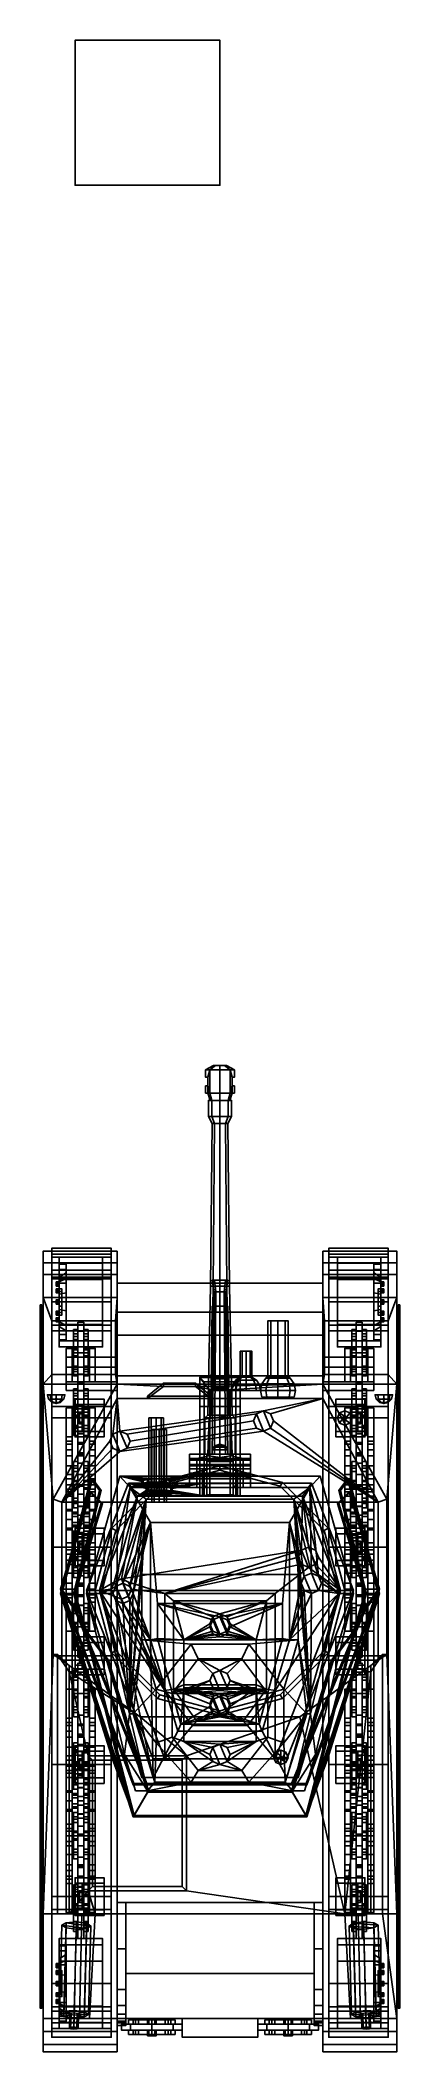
# Model space of a CAD drawing. Header units: millimetres. Extents: x -1.2 to 1.2, y -3.5 to 10.4.
import ezdxf

# ---------------------------------------------------------------- set-up
doc = ezdxf.new("R2010")
doc.units = ezdxf.units.MM
for name, color, linetype in [('fenders', 6, 'Continuous'), ('gun', 1, 'Continuous'), ('mg', 1, 'Continuous'), ('patch', 7, 'Continuous'), ('side_screens', 3, 'Continuous'), ('sleeve', 5, 'Continuous'), ('suspension', 5, 'Continuous'), ('tracks', 3, 'Continuous'), ('turret', 2, 'Continuous'), ('turret_screens', 3, 'Continuous'), ('wheels', 2, 'Continuous')]:
    doc.layers.add(name, color=color, linetype=linetype)

msp = doc.modelspace()

# ---------------------------------------------------------------- linework, layer by layer
at = {"extrusion": (-1, 0, 0)}
for p, q in [((-0.71, -2.48, 0.33), (-0.71, -2.97, 0.33)), ((0.65, -2.48, 0.33), (0.65, -2.97, 0.33))]:
    msp.add_line(p, q, dxfattribs=at)
for points in [[(-1, 10.36, -0.86), (-1, 10.36, -1.86), (-1, 9.36, -1.86), (-1, 9.36, -0.86)], [(0, 9.36, -1.86), (-1, 9.36, -1.86), (-1, 10.36, -1.86), (0, 10.36, -1.86)], [(0, 10.36, -1.86), (-1, 10.36, -1.86), (-1, 10.36, -0.86), (0, 10.36, -0.86)], [(0, 10.36, -0.86), (-1, 10.36, -0.86), (-1, 9.36, -0.86), (0, 9.36, -0.86)], [(0, 9.36, -0.86), (0, 9.36, -1.86), (0, 10.36, -1.86), (0, 10.36, -0.86)], [(-1, 9.36, -0.86), (-1, 9.36, -1.86), (0, 9.36, -1.86), (0, 9.36, -0.86)], [(-0.71, 1.59, 0.47), (-0.71, 1.43, 0.33), (-0.71, 1.15, 1.03), (-0.71, 1.79, 0.87)], [(-0.71, 1.79, 0.87), (-0.71, 1.15, 1.03), (0.71, 1.15, 1.03), (0.71, 1.79, 0.87)], [(0.71, 1.59, 0.47), (-0.71, 1.59, 0.47), (-0.71, 1.79, 0.87), (0.71, 1.79, 0.87)], [(0.71, 1.79, 0.87), (0.71, 1.15, 1.03), (0.71, 1.43, 0.33), (0.71, 1.59, 0.47)], [(0.71, 1.43, 0.33), (-0.71, 1.43, 0.33), (-0.71, 1.59, 0.47), (0.71, 1.59, 0.47)], [(-0.71, -2.97, 0.33), (-0.71, -3.28, 0.66), (-0.71, 1.15, 1.03), (-0.71, 1.43, 0.33)], [(0.71, -2.48, 0.33), (-0.71, -2.48, 0.33), (-0.71, 1.43, 0.33), (0.71, 1.43, 0.33)], [(0.71, 1.43, 0.33), (0.71, 1.15, 1.03), (0.71, -3.28, 0.66), (0.71, -2.97, 0.33)], [(0.152, 1.32, 1.208), (0.14, 1.32, 1.18), (0.14, 1.141, 1.18), (0.152, 1.141, 1.208)], [(0.14, 1.32, 1.18), (0.152, 1.32, 1.152), (0.152, 1.141, 1.152), (0.14, 1.141, 1.18)], [(0.208, 1.32, 1.152), (0.14, 1.32, 1.18), (0.152, 1.32, 1.208), (0.22, 1.32, 1.18)], [(0.18, 1.32, 1.14), (0.152, 1.32, 1.152), (0.14, 1.32, 1.18), (0.208, 1.32, 1.152)], [(0.18, 1.32, 1.22), (0.152, 1.32, 1.208), (0.152, 1.141, 1.208), (0.18, 1.141, 1.22)], [(0.152, 1.32, 1.152), (0.18, 1.32, 1.14), (0.18, 1.141, 1.14), (0.152, 1.141, 1.152)], [(0.22, 1.32, 1.18), (0.152, 1.32, 1.208), (0.18, 1.32, 1.22), (0.208, 1.32, 1.208)], [(0.208, 1.32, 1.208), (0.18, 1.32, 1.22), (0.18, 1.141, 1.22), (0.208, 1.141, 1.208)], [(0.18, 1.32, 1.14), (0.208, 1.32, 1.152), (0.208, 1.141, 1.152), (0.18, 1.141, 1.14)], [(0.22, 1.32, 1.18), (0.208, 1.32, 1.208), (0.208, 1.141, 1.208), (0.22, 1.141, 1.18)], [(0.208, 1.32, 1.152), (0.22, 1.32, 1.18), (0.22, 1.141, 1.18), (0.208, 1.141, 1.152)], [(-0.71, -3.28, 0.66), (-0.71, -3.28, 0.91), (-0.71, -3.28, 0.91), (-0.71, 1.15, 1.03)], [(-0.71, 1.15, 1.03), (-0.71, 1.093, 1.186), (0.71, 1.093, 1.186), (0.71, 1.15, 1.03)], [(-0.71, -3.28, 0.91), (-0.71, -2.56, 1.03), (-0.71, 1.093, 1.186), (-0.71, 1.15, 1.03)], [(-0.05, 1.06, 1.46), (-0.05, 1.13, 1.34), (-0.05, 1.055, 1.29), (-0.05, 0.994, 1.46)], [(0.05, 1.13, 1.34), (-0.05, 1.13, 1.34), (-0.05, 1.06, 1.46), (0.05, 1.06, 1.46)], [(0.05, 1.055, 1.29), (-0.05, 1.055, 1.29), (-0.05, 1.13, 1.34), (0.05, 1.13, 1.34)], [(0.05, 0.994, 1.46), (0.05, 1.055, 1.29), (0.05, 1.13, 1.34), (0.05, 1.06, 1.46)], [(0.088, 1.088, 1.18), (0.109, 1.121, 1.18), (0.13, 1.121, 1.13), (0.115, 1.088, 1.115)], [(0.115, 1.088, 1.245), (0.13, 1.121, 1.23), (0.109, 1.121, 1.18), (0.088, 1.088, 1.18)], [(0.109, 1.121, 1.18), (0.14, 1.141, 1.18), (0.152, 1.141, 1.152), (0.13, 1.121, 1.13)], [(0.13, 1.121, 1.23), (0.152, 1.141, 1.208), (0.14, 1.141, 1.18), (0.109, 1.121, 1.18)], [(0.115, 1.088, 1.115), (0.13, 1.121, 1.13), (0.18, 1.121, 1.109), (0.18, 1.088, 1.088)], [(0.18, 1.088, 1.272), (0.18, 1.121, 1.251), (0.13, 1.121, 1.23), (0.115, 1.088, 1.245)], [(0.13, 1.121, 1.13), (0.152, 1.141, 1.152), (0.18, 1.141, 1.14), (0.18, 1.121, 1.109)], [(0.18, 1.121, 1.251), (0.18, 1.141, 1.22), (0.152, 1.141, 1.208), (0.13, 1.121, 1.23)], [(0.18, 1.121, 1.109), (0.18, 1.141, 1.14), (0.208, 1.141, 1.152), (0.23, 1.121, 1.13)], [(0.23, 1.121, 1.23), (0.208, 1.141, 1.208), (0.18, 1.141, 1.22), (0.18, 1.121, 1.251)], [(0.18, 1.088, 1.088), (0.18, 1.121, 1.109), (0.23, 1.121, 1.13), (0.245, 1.088, 1.115)], [(0.245, 1.088, 1.245), (0.23, 1.121, 1.23), (0.18, 1.121, 1.251), (0.18, 1.088, 1.272)], [(0.23, 1.121, 1.13), (0.208, 1.141, 1.152), (0.22, 1.141, 1.18), (0.251, 1.121, 1.18)], [(0.251, 1.121, 1.18), (0.22, 1.141, 1.18), (0.208, 1.141, 1.208), (0.23, 1.121, 1.23)], [(0.245, 1.088, 1.115), (0.23, 1.121, 1.13), (0.251, 1.121, 1.18), (0.272, 1.088, 1.18)], [(0.272, 1.088, 1.18), (0.251, 1.121, 1.18), (0.23, 1.121, 1.23), (0.245, 1.088, 1.245)], [(0.71, 1.15, 1.03), (0.71, -3.28, 0.91), (0.71, -3.28, 0.91), (0.71, -3.28, 0.66)], [(0.71, 1.15, 1.03), (0.71, 1.093, 1.186), (0.71, -2.56, 1.03), (0.71, -3.28, 0.91)], [(-1.172, 1.02, 1.348), (-1.19, 1.02, 1.39), (-1.088, 1.02, 1.432), (-1.07, 1.02, 1.39)], [(-1.182, 0.99, 1.39), (-1.19, 1.02, 1.39), (-1.172, 1.02, 1.348), (-1.167, 0.99, 1.353)], [(-1.19, 1.02, 1.39), (-1.172, 1.02, 1.432), (-1.13, 1.02, 1.45), (-1.088, 1.02, 1.432)], [(-1.167, 0.99, 1.427), (-1.172, 1.02, 1.432), (-1.19, 1.02, 1.39), (-1.182, 0.99, 1.39)], [(-1.16, 0.968, 1.39), (-1.182, 0.99, 1.39), (-1.167, 0.99, 1.353), (-1.151, 0.968, 1.369)], [(-1.151, 0.968, 1.411), (-1.167, 0.99, 1.427), (-1.182, 0.99, 1.39), (-1.16, 0.968, 1.39)], [(-1.13, 1.02, 1.33), (-1.172, 1.02, 1.348), (-1.07, 1.02, 1.39), (-1.088, 1.02, 1.348)], [(-1.167, 0.99, 1.353), (-1.172, 1.02, 1.348), (-1.13, 1.02, 1.33), (-1.13, 0.99, 1.338)], [(-1.13, 0.99, 1.442), (-1.13, 1.02, 1.45), (-1.172, 1.02, 1.432), (-1.167, 0.99, 1.427)], [(-1.151, 0.968, 1.369), (-1.167, 0.99, 1.353), (-1.13, 0.99, 1.338), (-1.13, 0.968, 1.36)], [(-1.13, 0.968, 1.42), (-1.13, 0.99, 1.442), (-1.167, 0.99, 1.427), (-1.151, 0.968, 1.411)], [(-1.15, 0.3, 1.152), (-1.09, 0.28, 1.46), (-0.71, 0.994, 1.46), (-0.71, 1.093, 1.186)], [(-1.13, 1, 1.18), (-1.14, 0.99, 1.18), (-1.14, 0.99, 1.342), (-1.13, 1, 1.335)], [(-1.14, 0.99, 1.18), (-1.13, 0.98, 1.18), (-1.13, 0.98, 1.348), (-1.14, 0.99, 1.342)], [(-1.13, 0.99, 1.338), (-1.13, 1.02, 1.33), (-1.088, 1.02, 1.348), (-1.093, 0.99, 1.353)], [(-1.093, 0.99, 1.427), (-1.088, 1.02, 1.432), (-1.13, 1.02, 1.45), (-1.13, 0.99, 1.442)], [(-1.12, 0.99, 1.18), (-1.13, 1, 1.18), (-1.13, 1, 1.335), (-1.12, 0.99, 1.342)], [(-1.13, 0.98, 1.18), (-1.12, 0.99, 1.18), (-1.12, 0.99, 1.342), (-1.13, 0.98, 1.348)], [(-1.13, 0.968, 1.36), (-1.13, 0.99, 1.338), (-1.093, 0.99, 1.353), (-1.109, 0.968, 1.369)], [(-1.109, 0.968, 1.411), (-1.093, 0.99, 1.427), (-1.13, 0.99, 1.442), (-1.13, 0.968, 1.42)], [(-1.109, 0.968, 1.369), (-1.093, 0.99, 1.353), (-1.078, 0.99, 1.39), (-1.1, 0.968, 1.39)], [(-1.1, 0.968, 1.39), (-1.078, 0.99, 1.39), (-1.093, 0.99, 1.427), (-1.109, 0.968, 1.411)], [(-1.093, 0.99, 1.353), (-1.088, 1.02, 1.348), (-1.07, 1.02, 1.39), (-1.078, 0.99, 1.39)], [(-1.078, 0.99, 1.39), (-1.07, 1.02, 1.39), (-1.088, 1.02, 1.432), (-1.093, 0.99, 1.427)], [(-0.71, 0.994, 1.46), (-1.09, 0.28, 1.46), (-0.76, 0.7, 1.46), (-0.739, 0.749, 1.46)], [(-0.71, 0.994, 1.46), (-0.71, 0.994, 1.46), (-0.739, 0.749, 1.46), (-0.69, 0.77, 1.46)], [(-0.71, 1.093, 1.186), (-0.39, 1.077, 1.23), (-0.17, 1.077, 1.23), (0.71, 1.093, 1.186)], [(-0.5, 0.994, 1.46), (-0.39, 1.077, 1.23), (-0.71, 1.093, 1.186), (-0.71, 0.994, 1.46)], [(0.71, 0.994, 1.46), (-0.71, 0.994, 1.46), (-0.69, 0.77, 1.46), (0.3, 0.91, 1.46)], [(-0.5, 1.01, 1.46), (-0.39, 1.1, 1.24), (-0.39, 1.077, 1.23), (-0.5, 0.994, 1.46)], [(-0.17, 1.1, 1.24), (-0.39, 1.1, 1.24), (-0.5, 1.01, 1.46), (-0.06, 1.01, 1.46)], [(-0.06, 1.01, 1.46), (-0.5, 1.01, 1.46), (-0.5, 0.994, 1.46), (-0.06, 0.994, 1.46)], [(-0.17, 1.077, 1.23), (-0.39, 1.077, 1.23), (-0.39, 1.1, 1.24), (-0.17, 1.1, 1.24)], [(-0.06, 0.994, 1.46), (-0.17, 1.077, 1.23), (-0.17, 1.1, 1.24), (-0.06, 1.01, 1.46)], [(0.71, 1.093, 1.186), (-0.17, 1.077, 1.23), (-0.05, 1.055, 1.29), (0.05, 1.055, 1.29)], [(-0.05, 0.994, 1.46), (-0.05, 1.055, 1.29), (-0.17, 1.077, 1.23), (-0.06, 0.994, 1.46)], [(0.05, 1.06, 1.46), (-0.05, 1.06, 1.46), (-0.05, 0.994, 1.46), (0.05, 0.994, 1.46)], [(0.71, 0.994, 1.46), (0.71, 1.093, 1.186), (0.05, 1.055, 1.29), (0.05, 0.994, 1.46)], [(0.109, 1.05, 1.251), (0.115, 1.088, 1.245), (0.088, 1.088, 1.18), (0.08, 1.05, 1.18)], [(0.18, 1.05, 1.28), (0.18, 1.088, 1.272), (0.115, 1.088, 1.245), (0.109, 1.05, 1.251)], [(0.251, 1.05, 1.251), (0.245, 1.088, 1.245), (0.18, 1.088, 1.272), (0.18, 1.05, 1.28)], [(0.28, 1.05, 1.18), (0.272, 1.088, 1.18), (0.245, 1.088, 1.245), (0.251, 1.05, 1.251)], [(0.71, 0.994, 1.46), (0.71, 0.994, 1.46), (0.3, 0.91, 1.46), (0.349, 0.889, 1.46)], [(1.09, 0.28, 1.46), (0.71, 0.994, 1.46), (0.349, 0.889, 1.46), (0.37, 0.84, 1.46)], [(0.71, 1.093, 1.186), (0.71, 0.994, 1.46), (1.09, 0.28, 1.46), (1.15, 0.3, 1.152)], [(1.078, 0.99, 1.39), (1.07, 1.02, 1.39), (1.088, 1.02, 1.348), (1.093, 0.99, 1.353)], [(1.093, 0.99, 1.427), (1.088, 1.02, 1.432), (1.07, 1.02, 1.39), (1.078, 0.99, 1.39)], [(1.088, 1.02, 1.348), (1.07, 1.02, 1.39), (1.172, 1.02, 1.432), (1.19, 1.02, 1.39)], [(1.07, 1.02, 1.39), (1.088, 1.02, 1.432), (1.13, 1.02, 1.45), (1.172, 1.02, 1.432)], [(1.1, 0.968, 1.39), (1.078, 0.99, 1.39), (1.093, 0.99, 1.353), (1.109, 0.968, 1.369)], [(1.109, 0.968, 1.411), (1.093, 0.99, 1.427), (1.078, 0.99, 1.39), (1.1, 0.968, 1.39)], [(1.093, 0.99, 1.353), (1.088, 1.02, 1.348), (1.13, 1.02, 1.33), (1.13, 0.99, 1.338)], [(1.13, 0.99, 1.442), (1.13, 1.02, 1.45), (1.088, 1.02, 1.432), (1.093, 0.99, 1.427)], [(1.13, 1.02, 1.33), (1.088, 1.02, 1.348), (1.19, 1.02, 1.39), (1.172, 1.02, 1.348)], [(1.109, 0.968, 1.369), (1.093, 0.99, 1.353), (1.13, 0.99, 1.338), (1.13, 0.968, 1.36)], [(1.13, 0.968, 1.42), (1.13, 0.99, 1.442), (1.093, 0.99, 1.427), (1.109, 0.968, 1.411)], [(1.13, 1, 1.18), (1.12, 0.99, 1.18), (1.12, 0.99, 1.342), (1.13, 1, 1.335)], [(1.12, 0.99, 1.18), (1.13, 0.98, 1.18), (1.13, 0.98, 1.348), (1.12, 0.99, 1.342)], [(1.13, 0.99, 1.338), (1.13, 1.02, 1.33), (1.172, 1.02, 1.348), (1.167, 0.99, 1.353)], [(1.167, 0.99, 1.427), (1.172, 1.02, 1.432), (1.13, 1.02, 1.45), (1.13, 0.99, 1.442)], [(1.14, 0.99, 1.18), (1.13, 1, 1.18), (1.13, 1, 1.335), (1.14, 0.99, 1.342)], [(1.13, 0.968, 1.36), (1.13, 0.99, 1.338), (1.167, 0.99, 1.353), (1.151, 0.968, 1.369)], [(1.151, 0.968, 1.411), (1.167, 0.99, 1.427), (1.13, 0.99, 1.442), (1.13, 0.968, 1.42)], [(1.13, 0.98, 1.18), (1.14, 0.99, 1.18), (1.14, 0.99, 1.342), (1.13, 0.98, 1.348)], [(1.151, 0.968, 1.369), (1.167, 0.99, 1.353), (1.182, 0.99, 1.39), (1.16, 0.968, 1.39)], [(1.16, 0.968, 1.39), (1.182, 0.99, 1.39), (1.167, 0.99, 1.427), (1.151, 0.968, 1.411)], [(1.167, 0.99, 1.353), (1.172, 1.02, 1.348), (1.19, 1.02, 1.39), (1.182, 0.99, 1.39)], [(1.182, 0.99, 1.39), (1.19, 1.02, 1.39), (1.172, 1.02, 1.432), (1.167, 0.99, 1.427)], [(-1.13, 0.96, 1.39), (-1.16, 0.968, 1.39), (-1.151, 0.968, 1.369), (-1.13, 0.96, 1.39)], [(-1.13, 0.96, 1.39), (-1.151, 0.968, 1.411), (-1.16, 0.968, 1.39), (-1.13, 0.96, 1.39)], [(-1.13, 0.96, 1.39), (-1.151, 0.968, 1.369), (-1.13, 0.968, 1.36), (-1.13, 0.96, 1.39)], [(-1.13, 0.96, 1.39), (-1.13, 0.968, 1.42), (-1.151, 0.968, 1.411), (-1.13, 0.96, 1.39)], [(-1.13, 0.96, 1.39), (-1.109, 0.968, 1.369), (-1.1, 0.968, 1.39), (-1.13, 0.96, 1.39)], [(-1.13, 0.96, 1.39), (-1.13, 0.968, 1.36), (-1.109, 0.968, 1.369), (-1.13, 0.96, 1.39)], [(-1.13, 0.96, 1.39), (-1.109, 0.968, 1.411), (-1.13, 0.968, 1.42), (-1.13, 0.96, 1.39)], [(-1.13, 0.96, 1.39), (-1.1, 0.968, 1.39), (-1.109, 0.968, 1.411), (-1.13, 0.96, 1.39)], [(0.3, 0.91, 1.46), (-0.69, 0.77, 1.46), (-0.641, 0.749, 1.46), (0.251, 0.889, 1.46)], [(0.251, 0.889, 1.46), (-0.641, 0.749, 1.46), (-0.62, 0.7, 1.46), (0.23, 0.84, 1.46)], [(0.23, 0.84, 1.46), (-0.62, 0.7, 1.46), (-0.641, 0.651, 1.46), (0.251, 0.791, 1.46)], [(0.251, 0.889, 1.46), (0.23, 0.84, 1.46), (0.23, 0.84, 1.53), (0.251, 0.889, 1.53)], [(0.251, 0.889, 1.53), (0.23, 0.84, 1.53), (0.251, 0.791, 1.53), (0.3, 0.77, 1.53)], [(0.23, 0.84, 1.46), (0.251, 0.791, 1.46), (0.251, 0.791, 1.53), (0.23, 0.84, 1.53)], [(0.3, 0.91, 1.46), (0.251, 0.889, 1.46), (0.251, 0.889, 1.53), (0.3, 0.91, 1.53)], [(0.3, 0.91, 1.53), (0.251, 0.889, 1.53), (0.3, 0.77, 1.53), (0.349, 0.791, 1.53)], [(0.349, 0.889, 1.46), (0.3, 0.91, 1.46), (0.3, 0.91, 1.53), (0.349, 0.889, 1.53)], [(0.349, 0.889, 1.53), (0.3, 0.91, 1.53), (0.349, 0.791, 1.53), (0.37, 0.84, 1.53)], [(0.37, 0.84, 1.46), (0.349, 0.889, 1.46), (0.349, 0.889, 1.53), (0.37, 0.84, 1.53)], [(0.349, 0.791, 1.46), (0.37, 0.84, 1.46), (0.37, 0.84, 1.53), (0.349, 0.791, 1.53)], [(1.09, 0.28, 1.46), (1.09, 0.28, 1.46), (0.37, 0.84, 1.46), (0.349, 0.791, 1.46)], [(0.825, 0.895, 1.29), (0.81, 0.86, 1.29), (0.85, 0.86, 1.38), (0.86, 0.87, 1.38)], [(0.81, 0.86, 1.29), (0.825, 0.825, 1.29), (0.85, 0.86, 1.38)], [(0.86, 0.91, 1.29), (0.825, 0.895, 1.29), (0.86, 0.87, 1.38)], [(0.825, 0.825, 1.29), (0.86, 0.81, 1.29), (0.86, 0.85, 1.38), (0.85, 0.86, 1.38)], [(0.86, 0.88, 1.17), (0.84, 0.86, 1.17), (0.84, 0.86, 1.29), (0.86, 0.88, 1.29)], [(0.84, 0.86, 1.17), (0.86, 0.84, 1.17), (0.86, 0.84, 1.29), (0.84, 0.86, 1.29)], [(0.86, 0.87, 1.38), (0.85, 0.86, 1.38), (0.86, 0.86, 2.38)], [(0.85, 0.86, 1.38), (0.86, 0.85, 1.38), (0.86, 0.86, 2.38)], [(0.895, 0.895, 1.29), (0.86, 0.91, 1.29), (0.86, 0.87, 1.38), (0.87, 0.86, 1.38)], [(0.88, 0.86, 1.17), (0.86, 0.88, 1.17), (0.86, 0.88, 1.29), (0.88, 0.86, 1.29)], [(0.87, 0.86, 1.38), (0.86, 0.87, 1.38), (0.86, 0.86, 2.38)], [(0.86, 0.84, 1.17), (0.88, 0.86, 1.17), (0.88, 0.86, 1.29), (0.86, 0.84, 1.29)], [(0.895, 0.825, 1.29), (0.91, 0.86, 1.29), (0.87, 0.86, 1.38), (0.86, 0.85, 1.38)], [(0.86, 0.85, 1.38), (0.87, 0.86, 1.38), (0.86, 0.86, 2.38)], [(0.86, 0.81, 1.29), (0.895, 0.825, 1.29), (0.86, 0.85, 1.38)], [(0.91, 0.86, 1.29), (0.895, 0.895, 1.29), (0.87, 0.86, 1.38)], [(1.13, 0.96, 1.39), (1.1, 0.968, 1.39), (1.109, 0.968, 1.369), (1.13, 0.96, 1.39)], [(1.13, 0.96, 1.39), (1.109, 0.968, 1.411), (1.1, 0.968, 1.39), (1.13, 0.96, 1.39)], [(1.13, 0.96, 1.39), (1.109, 0.968, 1.369), (1.13, 0.968, 1.36), (1.13, 0.96, 1.39)], [(1.13, 0.96, 1.39), (1.13, 0.968, 1.42), (1.109, 0.968, 1.411), (1.13, 0.96, 1.39)], [(1.13, 0.96, 1.39), (1.13, 0.968, 1.36), (1.151, 0.968, 1.369), (1.13, 0.96, 1.39)], [(1.13, 0.96, 1.39), (1.151, 0.968, 1.369), (1.16, 0.968, 1.39), (1.13, 0.96, 1.39)], [(1.13, 0.96, 1.39), (1.16, 0.968, 1.39), (1.151, 0.968, 1.411), (1.13, 0.96, 1.39)], [(1.13, 0.96, 1.39), (1.151, 0.968, 1.411), (1.13, 0.968, 1.42), (1.13, 0.96, 1.39)], [(0.3, 0.77, 1.46), (-0.69, 0.63, 1.46), (-1.09, 0.28, 1.46), (1.09, 0.28, 1.46)], [(-1.09, 0.28, 1.46), (-1.09, 0.28, 1.46), (-0.739, 0.651, 1.46), (-0.76, 0.7, 1.46)], [(-0.739, 0.749, 1.46), (-0.76, 0.7, 1.46), (-0.76, 0.7, 1.53), (-0.739, 0.749, 1.53)], [(-0.739, 0.749, 1.53), (-0.76, 0.7, 1.53), (-0.739, 0.651, 1.53), (-0.69, 0.63, 1.53)], [(-0.76, 0.7, 1.46), (-0.739, 0.651, 1.46), (-0.739, 0.651, 1.53), (-0.76, 0.7, 1.53)], [(-0.69, 0.77, 1.46), (-0.739, 0.749, 1.46), (-0.739, 0.749, 1.53), (-0.69, 0.77, 1.53)], [(-0.69, 0.77, 1.53), (-0.739, 0.749, 1.53), (-0.69, 0.63, 1.53), (-0.641, 0.651, 1.53)], [(0.251, 0.791, 1.46), (-0.641, 0.651, 1.46), (-0.69, 0.63, 1.46), (0.3, 0.77, 1.46)], [(-0.641, 0.749, 1.46), (-0.69, 0.77, 1.46), (-0.69, 0.77, 1.53), (-0.641, 0.749, 1.53)], [(-0.641, 0.749, 1.53), (-0.69, 0.77, 1.53), (-0.641, 0.651, 1.53), (-0.62, 0.7, 1.53)], [(-0.62, 0.7, 1.46), (-0.641, 0.749, 1.46), (-0.641, 0.749, 1.53), (-0.62, 0.7, 1.53)], [(-0.641, 0.651, 1.46), (-0.62, 0.7, 1.46), (-0.62, 0.7, 1.53), (-0.641, 0.651, 1.53)], [(0.251, 0.791, 1.46), (0.3, 0.77, 1.46), (0.3, 0.77, 1.53), (0.251, 0.791, 1.53)], [(0.3, 0.77, 1.46), (0.349, 0.791, 1.46), (0.349, 0.791, 1.53), (0.3, 0.77, 1.53)], [(1.09, 0.28, 1.46), (1.09, 0.28, 1.46), (0.349, 0.791, 1.46), (0.3, 0.77, 1.46)], [(-1.09, 0.28, 1.46), (-0.69, 0.63, 1.46), (-0.69, 0.63, 1.46), (-0.739, 0.651, 1.46)], [(-0.739, 0.651, 1.46), (-0.69, 0.63, 1.46), (-0.69, 0.63, 1.53), (-0.739, 0.651, 1.53)], [(-0.69, 0.63, 1.46), (-0.641, 0.651, 1.46), (-0.641, 0.651, 1.53), (-0.69, 0.63, 1.53)], [(-1.15, -0.77, 1.106), (-1.09, -0.81, 1.46), (-1.09, 0.28, 1.46), (-1.15, 0.3, 1.152)], [(1.09, 0.28, 1.46), (-1.09, 0.28, 1.46), (-1.09, -0.81, 1.46), (1.09, -0.81, 1.46)], [(1.15, 0.3, 1.152), (1.09, 0.28, 1.46), (1.09, -0.81, 1.46), (1.15, -0.77, 1.106)], [(-1.12, -0.77, 1.106), (-1.04, -0.846, 1.46), (-1.09, -0.81, 1.46), (-1.15, -0.77, 1.106)], [(-1.12, -2.56, 1.03), (-1.04, -2.56, 1.4), (-1.04, -0.89, 1.46), (-1.12, -0.77, 1.106)], [(-1.12, -0.77, 1.106), (-1.04, -0.89, 1.46), (-1.04, -0.846, 1.46), (-1.12, -0.77, 1.106)], [(1.09, -0.81, 1.46), (-1.09, -0.81, 1.46), (-0.55, -1.2, 1.46), (0.55, -1.2, 1.46)], [(1.12, -0.77, 1.106), (1.04, -0.89, 1.46), (1.04, -2.56, 1.4), (1.12, -2.56, 1.03)], [(1.12, -0.77, 1.106), (1.04, -0.846, 1.46), (1.04, -0.89, 1.46), (1.12, -0.77, 1.106)], [(1.15, -0.77, 1.106), (1.09, -0.81, 1.46), (1.04, -0.846, 1.46), (1.12, -0.77, 1.106)], [(-1.04, -0.89, 1.46), (-0.979, -0.89, 1.46), (-1.04, -0.846, 1.46), (-1.04, -0.89, 1.46)], [(-0.91, -1.47, 1.439), (-1.04, -0.89, 1.46), (-1.04, -2.56, 1.4), (-0.91, -2.4, 1.406)], [(-0.55, -1.2, 1.449), (-1.04, -0.89, 1.46), (-0.91, -1.47, 1.439), (-0.23, -1.47, 1.439)], [(-1.04, -0.89, 1.46), (-0.55, -1.2, 1.449), (-0.979, -0.89, 1.46), (-1.04, -0.89, 1.46)], [(-0.55, -1.2, 1.46), (-0.979, -0.89, 1.46), (-0.979, -0.89, 1.46), (-0.55, -1.2, 1.449)], [(0.979, -0.89, 1.46), (0.55, -1.2, 1.46), (0.55, -1.2, 1.449), (0.979, -0.89, 1.46)], [(0.86, -2.56, 1.4), (1.04, -0.89, 1.46), (0.979, -0.89, 1.46), (0.55, -1.2, 1.449)], [(1.04, -2.56, 1.4), (1.04, -0.89, 1.46), (1.04, -0.89, 1.46), (0.86, -2.56, 1.4)], [(1.04, -0.89, 1.46), (1.04, -0.846, 1.46), (0.979, -0.89, 1.46), (1.04, -0.89, 1.46)], [(0.55, -1.2, 1.46), (-0.55, -1.2, 1.46), (-0.55, -1.2, 1.449), (0.55, -1.2, 1.449)], [(0.55, -1.2, 1.449), (-0.55, -1.2, 1.449), (-0.23, -1.47, 1.439)], [(0.86, -2.56, 1.4), (0.55, -1.2, 1.449), (-0.23, -1.47, 1.439), (-0.23, -2.4, 1.406)], [(-0.23, -1.47, 1.439), (-0.91, -1.47, 1.439), (-0.88, -1.5, 1.54), (-0.26, -1.5, 1.54)], [(-0.88, -1.5, 1.54), (-0.91, -1.47, 1.439), (-0.91, -2.4, 1.406), (-0.88, -2.37, 1.51)], [(-0.26, -1.5, 1.54), (-0.88, -1.5, 1.54), (-0.88, -2.37, 1.51), (-0.26, -2.37, 1.51)], [(-0.23, -1.47, 1.439), (-0.26, -1.5, 1.54), (-0.26, -2.37, 1.51), (-0.23, -2.4, 1.406)], [(-0.91, -2.4, 1.406), (-1.04, -2.56, 1.4), (-0.86, -2.56, 1.4), (-0.91, -2.4, 1.406)], [(-0.26, -2.37, 1.51), (-0.88, -2.37, 1.51), (-0.91, -2.4, 1.406), (-0.23, -2.4, 1.406)], [(-0.23, -2.4, 1.406), (-0.91, -2.4, 1.406), (-0.86, -2.56, 1.4), (0.86, -2.56, 1.4)], [(-0.65, -2.8, 0.2), (-0.71, -2.8, 0.2), (-0.71, -2.48, 0.33), (-0.65, -2.48, 0.33)], [(-0.71, -2.8, 0.2), (-0.71, -3.08, 0.2), (-0.71, -2.97, 0.33), (-0.71, -2.48, 0.33)], [(-0.65, -3.08, 0.2), (-0.65, -2.8, 0.2), (-0.65, -2.48, 0.33), (-0.65, -2.97, 0.33)], [(-0.65, -2.97, 0.33), (-0.65, -2.48, 0.33), (0.65, -2.48, 0.33), (0.65, -2.97, 0.33)], [(0.71, -2.8, 0.2), (0.65, -2.8, 0.2), (0.65, -2.48, 0.33), (0.71, -2.48, 0.33)], [(0.65, -2.8, 0.2), (0.65, -3.08, 0.2), (0.65, -2.97, 0.33), (0.65, -2.48, 0.33)], [(0.71, -3.08, 0.2), (0.71, -2.8, 0.2), (0.71, -2.48, 0.33), (0.71, -2.97, 0.33)], [(-1.04, -2.56, 1.4), (-1.12, -2.56, 1.03), (-0.953, -2.56, 1.03), (-0.86, -2.56, 1.4)], [(-1.09, -2.637, 1.35), (-1.06, -2.62, 1.282), (-1.076, -3.23, 1.124), (-1.106, -3.247, 1.192)], [(-0.89, -2.643, 1.35), (-1.06, -2.62, 1.282), (-1.09, -2.637, 1.35), (-0.92, -2.66, 1.418)], [(-1.06, -2.62, 1.282), (-0.989, -2.615, 1.253), (-1.005, -3.225, 1.095), (-1.076, -3.23, 1.124)], [(-0.919, -2.624, 1.282), (-0.989, -2.615, 1.253), (-1.06, -2.62, 1.282), (-0.89, -2.643, 1.35)], [(-0.989, -2.615, 1.253), (-0.919, -2.624, 1.282), (-0.935, -3.234, 1.124), (-1.005, -3.225, 1.095)], [(-0.86, -2.56, 1.4), (-0.953, -2.56, 1.03), (-0.97, -3.28, 0.91), (-0.9, -3.28, 1.19)], [(-0.919, -2.624, 1.282), (-0.89, -2.643, 1.35), (-0.906, -3.252, 1.192), (-0.935, -3.234, 1.124)], [(0.86, -2.56, 1.4), (-0.86, -2.56, 1.4), (-0.9, -3.28, 1.19), (0.9, -3.28, 1.19)], [(0.952, -2.56, 1.03), (0.86, -2.56, 1.4), (0.9, -3.28, 1.19), (0.97, -3.28, 0.91)], [(1.12, -2.56, 1.03), (1.04, -2.56, 1.4), (0.86, -2.56, 1.4), (0.952, -2.56, 1.03)], [(0.89, -2.643, 1.35), (0.919, -2.624, 1.282), (0.935, -3.234, 1.124), (0.906, -3.252, 1.192)], [(1.09, -2.637, 1.35), (0.919, -2.624, 1.282), (0.89, -2.643, 1.35), (1.061, -2.656, 1.418)], [(0.919, -2.624, 1.282), (0.989, -2.615, 1.253), (1.005, -3.225, 1.095), (0.935, -3.234, 1.124)], [(1.06, -2.62, 1.282), (0.989, -2.615, 1.253), (0.919, -2.624, 1.282), (1.09, -2.637, 1.35)], [(0.989, -2.615, 1.253), (1.06, -2.62, 1.282), (1.076, -3.23, 1.124), (1.005, -3.225, 1.095)], [(1.06, -2.62, 1.282), (1.09, -2.637, 1.35), (1.106, -3.247, 1.192), (1.076, -3.23, 1.124)], [(-1.061, -2.656, 1.418), (-1.09, -2.637, 1.35), (-1.106, -3.247, 1.192), (-1.077, -3.266, 1.261)], [(-0.92, -2.66, 1.418), (-1.09, -2.637, 1.35), (-1.061, -2.656, 1.418), (-0.991, -2.665, 1.447)], [(-0.991, -2.665, 1.447), (-1.061, -2.656, 1.418), (-1.077, -3.266, 1.261), (-1.007, -3.275, 1.289)], [(-0.92, -2.66, 1.418), (-0.991, -2.665, 1.447), (-1.007, -3.275, 1.289), (-0.936, -3.269, 1.261)], [(-0.89, -2.643, 1.35), (-0.92, -2.66, 1.418), (-0.936, -3.269, 1.261), (-0.906, -3.252, 1.192)], [(0.92, -2.66, 1.418), (0.89, -2.643, 1.35), (0.906, -3.252, 1.192), (0.936, -3.269, 1.261)], [(1.061, -2.656, 1.418), (0.89, -2.643, 1.35), (0.92, -2.66, 1.418), (0.991, -2.665, 1.447)], [(0.991, -2.665, 1.447), (0.92, -2.66, 1.418), (0.936, -3.269, 1.261), (1.007, -3.275, 1.289)], [(1.061, -2.656, 1.418), (0.991, -2.665, 1.447), (1.007, -3.275, 1.289), (1.077, -3.266, 1.261)], [(1.09, -2.637, 1.35), (1.061, -2.656, 1.418), (1.077, -3.266, 1.261), (1.106, -3.247, 1.192)], [(-0.65, -3.08, 0.2), (-0.71, -3.08, 0.2), (-0.71, -2.8, 0.2), (-0.65, -2.8, 0.2)], [(0.71, -3.08, 0.2), (0.65, -3.08, 0.2), (0.65, -2.8, 0.2), (0.71, -2.8, 0.2)], [(-0.71, -3.25, 0.29), (-0.71, -2.97, 0.33), (-0.71, -2.97, 0.33), (-0.71, -3.19, 0.25)], [(-0.71, -3.19, 0.25), (-0.71, -2.97, 0.33), (-0.71, -2.97, 0.33), (-0.71, -3.08, 0.2)], [(-0.71, -3.3, 0.36), (-0.71, -2.97, 0.33), (-0.71, -2.97, 0.33), (-0.71, -3.25, 0.29)], [(-0.71, -3.33, 0.43), (-0.71, -2.97, 0.33), (-0.71, -2.97, 0.33), (-0.71, -3.3, 0.36)], [(-0.71, -3.33, 0.55), (-0.71, -2.97, 0.33), (-0.71, -2.97, 0.33), (-0.71, -3.33, 0.43)], [(-0.71, -3.31, 0.62), (-0.71, -2.97, 0.33), (-0.71, -2.97, 0.33), (-0.71, -3.33, 0.55)], [(-0.71, -3.28, 0.66), (-0.71, -2.97, 0.33), (-0.71, -2.97, 0.33), (-0.71, -3.31, 0.62)], [(0.65, -3.28, 0.66), (-0.65, -3.28, 0.66), (-0.65, -2.97, 0.33), (0.65, -2.97, 0.33)], [(-0.65, -2.97, 0.33), (-0.65, -3.19, 0.25), (-0.65, -3.08, 0.2), (-0.65, -2.97, 0.33)], [(-0.65, -2.97, 0.33), (-0.65, -3.25, 0.29), (-0.65, -3.19, 0.25), (-0.65, -2.97, 0.33)], [(-0.65, -2.97, 0.33), (-0.65, -3.3, 0.36), (-0.65, -3.25, 0.29), (-0.65, -2.97, 0.33)], [(-0.65, -2.97, 0.33), (-0.65, -3.33, 0.43), (-0.65, -3.3, 0.36), (-0.65, -2.97, 0.33)], [(-0.65, -2.97, 0.33), (-0.65, -3.33, 0.55), (-0.65, -3.33, 0.43), (-0.65, -2.97, 0.33)], [(-0.65, -2.97, 0.33), (-0.65, -3.31, 0.62), (-0.65, -3.33, 0.55), (-0.65, -2.97, 0.33)], [(-0.65, -2.97, 0.33), (-0.65, -3.28, 0.66), (-0.65, -3.31, 0.62), (-0.65, -2.97, 0.33)], [(0.65, -3.28, 0.66), (0.65, -2.97, 0.33), (0.65, -2.97, 0.33), (0.65, -3.31, 0.62)], [(0.65, -3.33, 0.43), (0.65, -2.97, 0.33), (0.65, -2.97, 0.33), (0.65, -3.3, 0.36)], [(0.65, -3.3, 0.36), (0.65, -2.97, 0.33), (0.65, -2.97, 0.33), (0.65, -3.25, 0.29)], [(0.65, -3.19, 0.25), (0.65, -2.97, 0.33), (0.65, -2.97, 0.33), (0.65, -3.08, 0.2)], [(0.65, -3.25, 0.29), (0.65, -2.97, 0.33), (0.65, -2.97, 0.33), (0.65, -3.19, 0.25)], [(0.65, -3.31, 0.62), (0.65, -2.97, 0.33), (0.65, -2.97, 0.33), (0.65, -3.33, 0.55)], [(0.65, -3.33, 0.55), (0.65, -2.97, 0.33), (0.65, -2.97, 0.33), (0.65, -3.33, 0.43)], [(0.71, -2.97, 0.33), (0.71, -3.28, 0.66), (0.71, -3.31, 0.62), (0.71, -2.97, 0.33)], [(0.71, -2.97, 0.33), (0.71, -3.31, 0.62), (0.71, -3.33, 0.55), (0.71, -2.97, 0.33)], [(0.71, -2.97, 0.33), (0.71, -3.33, 0.55), (0.71, -3.33, 0.43), (0.71, -2.97, 0.33)], [(0.71, -2.97, 0.33), (0.71, -3.33, 0.43), (0.71, -3.3, 0.36), (0.71, -2.97, 0.33)], [(0.71, -2.97, 0.33), (0.71, -3.3, 0.36), (0.71, -3.25, 0.29), (0.71, -2.97, 0.33)], [(0.71, -2.97, 0.33), (0.71, -3.25, 0.29), (0.71, -3.19, 0.25), (0.71, -2.97, 0.33)], [(0.71, -2.97, 0.33), (0.71, -3.19, 0.25), (0.71, -3.08, 0.2), (0.71, -2.97, 0.33)], [(-0.65, -3.19, 0.25), (-0.71, -3.19, 0.25), (-0.71, -3.08, 0.2), (-0.65, -3.08, 0.2)], [(-0.65, -3.25, 0.29), (-0.71, -3.25, 0.29), (-0.71, -3.19, 0.25), (-0.65, -3.19, 0.25)], [(0.71, -3.19, 0.25), (0.65, -3.19, 0.25), (0.65, -3.08, 0.2), (0.71, -3.08, 0.2)], [(0.71, -3.25, 0.29), (0.65, -3.25, 0.29), (0.65, -3.19, 0.25), (0.71, -3.19, 0.25)], [(-1.106, -3.247, 1.192), (-1.076, -3.23, 1.124), (-1.027, -3.244, 1.172), (-1.036, -3.249, 1.192)], [(-1.077, -3.266, 1.261), (-1.106, -3.247, 1.192), (-1.036, -3.249, 1.192), (-1.027, -3.254, 1.213)], [(-1.007, -3.275, 1.289), (-1.077, -3.266, 1.261), (-1.027, -3.254, 1.213), (-1.006, -3.257, 1.221)], [(-1.076, -3.23, 1.124), (-1.005, -3.225, 1.095), (-1.006, -3.242, 1.163), (-1.027, -3.244, 1.172)], [(-1.036, -3.249, 1.192), (-1.027, -3.244, 1.172), (-1.03, -3.341, 1.147), (-1.038, -3.346, 1.167)], [(-1.027, -3.254, 1.213), (-1.036, -3.249, 1.192), (-1.038, -3.346, 1.167), (-1.03, -3.351, 1.188)], [(-1.027, -3.244, 1.172), (-1.006, -3.242, 1.163), (-1.008, -3.339, 1.138), (-1.03, -3.341, 1.147)], [(-1.006, -3.257, 1.221), (-1.027, -3.254, 1.213), (-1.03, -3.351, 1.188), (-1.009, -3.354, 1.196)], [(-0.985, -3.256, 1.213), (-1.006, -3.257, 1.221), (-1.009, -3.354, 1.196), (-0.987, -3.352, 1.188)], [(-1.006, -3.242, 1.163), (-0.985, -3.245, 1.172), (-0.987, -3.342, 1.147), (-1.008, -3.339, 1.138)], [(-0.936, -3.269, 1.261), (-1.007, -3.275, 1.289), (-1.006, -3.257, 1.221), (-0.985, -3.256, 1.213)], [(-1.005, -3.225, 1.095), (-0.935, -3.234, 1.124), (-0.985, -3.245, 1.172), (-1.006, -3.242, 1.163)], [(-0.985, -3.245, 1.172), (-0.976, -3.251, 1.192), (-0.979, -3.347, 1.167), (-0.987, -3.342, 1.147)], [(-0.976, -3.251, 1.192), (-0.985, -3.256, 1.213), (-0.987, -3.352, 1.188), (-0.979, -3.347, 1.167)], [(-0.935, -3.234, 1.124), (-0.906, -3.252, 1.192), (-0.976, -3.251, 1.192), (-0.985, -3.245, 1.172)], [(-0.906, -3.252, 1.192), (-0.936, -3.269, 1.261), (-0.985, -3.256, 1.213), (-0.976, -3.251, 1.192)], [(-0.26, -3.28, 1), (-0.9, -3.28, 1.19), (-0.97, -3.28, 0.91), (-0.71, -3.28, 0.91)], [(0.9, -3.28, 1.19), (-0.9, -3.28, 1.19), (-0.26, -3.28, 1), (0.26, -3.28, 1)], [(-0.65, -3.3, 0.36), (-0.71, -3.3, 0.36), (-0.71, -3.25, 0.29), (-0.65, -3.25, 0.29)], [(0.26, -3.28, 0.82), (-0.26, -3.28, 0.82), (-0.71, -3.28, 0.66), (0.71, -3.28, 0.66)], [(-0.65, -3.28, 0.66), (-0.71, -3.28, 0.66), (-0.71, -3.31, 0.62), (-0.65, -3.31, 0.62)], [(-0.71, -3.28, 0.91), (-0.71, -3.28, 0.66), (-0.26, -3.28, 0.82), (-0.26, -3.28, 1)], [(-0.65, -3.33, 0.43), (-0.71, -3.33, 0.43), (-0.71, -3.3, 0.36), (-0.65, -3.3, 0.36)], [(-0.65, -3.31, 0.62), (-0.71, -3.31, 0.62), (-0.71, -3.33, 0.55), (-0.65, -3.33, 0.55)], [(-0.26, -3.28, 1), (-0.26, -3.28, 0.82), (-0.26, -3.41, 0.82), (-0.26, -3.41, 1)], [(0.26, -3.41, 0.82), (-0.26, -3.41, 0.82), (-0.26, -3.28, 0.82), (0.26, -3.28, 0.82)], [(0.26, -3.28, 1), (-0.26, -3.28, 1), (-0.26, -3.41, 1), (0.26, -3.41, 1)], [(0.26, -3.41, 1), (0.26, -3.41, 0.82), (0.26, -3.28, 0.82), (0.26, -3.28, 1)], [(0.26, -3.28, 1), (0.26, -3.28, 0.82), (0.71, -3.28, 0.66), (0.71, -3.28, 0.91)], [(0.9, -3.28, 1.19), (0.26, -3.28, 1), (0.71, -3.28, 0.91), (0.97, -3.28, 0.91)], [(0.71, -3.3, 0.36), (0.65, -3.3, 0.36), (0.65, -3.25, 0.29), (0.71, -3.25, 0.29)], [(0.71, -3.28, 0.66), (0.65, -3.28, 0.66), (0.65, -3.31, 0.62), (0.71, -3.31, 0.62)], [(0.71, -3.33, 0.43), (0.65, -3.33, 0.43), (0.65, -3.3, 0.36), (0.71, -3.3, 0.36)], [(0.71, -3.31, 0.62), (0.65, -3.31, 0.62), (0.65, -3.33, 0.55), (0.71, -3.33, 0.55)], [(0.906, -3.252, 1.192), (0.935, -3.234, 1.124), (0.985, -3.245, 1.172), (0.976, -3.251, 1.192)], [(0.936, -3.269, 1.261), (0.906, -3.252, 1.192), (0.976, -3.251, 1.192), (0.985, -3.256, 1.213)], [(0.935, -3.234, 1.124), (1.005, -3.225, 1.095), (1.006, -3.242, 1.163), (0.985, -3.245, 1.172)], [(1.007, -3.275, 1.289), (0.936, -3.269, 1.261), (0.985, -3.256, 1.213), (1.006, -3.257, 1.221)], [(0.976, -3.251, 1.192), (0.985, -3.245, 1.172), (0.987, -3.342, 1.147), (0.979, -3.347, 1.167)], [(0.985, -3.256, 1.213), (0.976, -3.251, 1.192), (0.979, -3.347, 1.167), (0.987, -3.352, 1.188)], [(0.985, -3.245, 1.172), (1.006, -3.242, 1.163), (1.008, -3.339, 1.138), (0.987, -3.342, 1.147)], [(1.006, -3.257, 1.221), (0.985, -3.256, 1.213), (0.987, -3.352, 1.188), (1.009, -3.354, 1.196)], [(1.005, -3.225, 1.095), (1.076, -3.23, 1.124), (1.027, -3.244, 1.172), (1.006, -3.242, 1.163)], [(1.006, -3.242, 1.163), (1.027, -3.244, 1.172), (1.03, -3.341, 1.147), (1.008, -3.339, 1.138)], [(1.077, -3.266, 1.261), (1.007, -3.275, 1.289), (1.006, -3.257, 1.221), (1.027, -3.254, 1.213)], [(1.027, -3.254, 1.213), (1.006, -3.257, 1.221), (1.009, -3.354, 1.196), (1.03, -3.351, 1.188)], [(1.076, -3.23, 1.124), (1.106, -3.247, 1.192), (1.036, -3.249, 1.192), (1.027, -3.244, 1.172)], [(1.027, -3.244, 1.172), (1.036, -3.249, 1.192), (1.038, -3.346, 1.167), (1.03, -3.341, 1.147)], [(1.106, -3.247, 1.192), (1.077, -3.266, 1.261), (1.027, -3.254, 1.213), (1.036, -3.249, 1.192)], [(1.036, -3.249, 1.192), (1.027, -3.254, 1.213), (1.03, -3.351, 1.188), (1.038, -3.346, 1.167)], [(-0.987, -3.352, 1.188), (-1.038, -3.346, 1.167), (-1.03, -3.341, 1.147), (-0.979, -3.347, 1.167)], [(-1.009, -3.354, 1.196), (-1.03, -3.351, 1.188), (-1.038, -3.346, 1.167), (-0.987, -3.352, 1.188)], [(-0.979, -3.347, 1.167), (-1.03, -3.341, 1.147), (-1.008, -3.339, 1.138), (-0.987, -3.342, 1.147)], [(-0.65, -3.33, 0.55), (-0.71, -3.33, 0.55), (-0.71, -3.33, 0.43), (-0.65, -3.33, 0.43)], [(-0.26, -3.41, 1), (-0.26, -3.41, 0.82), (0.26, -3.41, 0.82), (0.26, -3.41, 1)], [(0.71, -3.33, 0.55), (0.65, -3.33, 0.55), (0.65, -3.33, 0.43), (0.71, -3.33, 0.43)], [(1.03, -3.351, 1.188), (0.979, -3.347, 1.167), (0.987, -3.342, 1.147), (1.038, -3.346, 1.167)], [(1.009, -3.354, 1.196), (0.987, -3.352, 1.188), (0.979, -3.347, 1.167), (1.03, -3.351, 1.188)], [(1.038, -3.346, 1.167), (0.987, -3.342, 1.147), (1.008, -3.339, 1.138), (1.03, -3.341, 1.147)]]:
    msp.add_3dface(points)
at = {"layer": 'fenders'}
for points in [[(-0.71, 2.01, 1.02), (-1.22, 2.01, 1.02), (-1.22, 1.93, 1.11), (-0.71, 1.93, 1.11)], [(-1.22, 2.01, 1.02), (-1.22, 1.98, 0.98), (-1.22, 1.9, 1.06), (-1.22, 1.93, 1.11)], [(-0.71, 1.79, 0.87), (-0.71, 2.01, 1.02), (-0.71, 1.93, 1.11), (-0.71, 1.79, 0.87)], [(1.22, 2.01, 1.02), (0.71, 2.01, 1.02), (0.71, 1.93, 1.11), (1.22, 1.93, 1.11)], [(0.71, 2.01, 1.02), (0.71, 1.79, 0.87), (0.71, 1.79, 0.87), (0.71, 1.93, 1.11)], [(1.22, 1.98, 0.98), (1.22, 2.01, 1.02), (1.22, 1.93, 1.11), (1.22, 1.9, 1.06)], [(-0.71, 1.93, 1.11), (-1.22, 1.93, 1.11), (-1.22, 1.85, 1.16), (-0.71, 1.85, 1.16)], [(-1.22, 1.93, 1.11), (-1.22, 1.9, 1.06), (-1.22, 1.79, 1.13), (-1.22, 1.85, 1.16)], [(-1.22, 1.85, 1.16), (-1.22, 1.79, 1.13), (-1.22, 1.66, 1.16), (-1.22, 1.69, 1.21)], [(-0.71, 1.85, 1.16), (-1.22, 1.85, 1.16), (-1.22, 1.69, 1.21), (-0.71, 1.69, 1.21)], [(-0.71, 1.79, 0.87), (-0.71, 1.93, 1.11), (-0.71, 1.85, 1.16), (-0.71, 1.79, 0.87)], [(-0.71, 1.79, 0.87), (-0.71, 1.85, 1.16), (-0.71, 1.69, 1.21), (-0.71, 1.15, 1.03)], [(1.22, 1.93, 1.11), (0.71, 1.93, 1.11), (0.71, 1.85, 1.16), (1.22, 1.85, 1.16)], [(0.71, 1.93, 1.11), (0.71, 1.79, 0.87), (0.71, 1.79, 0.87), (0.71, 1.85, 1.16)], [(1.22, 1.85, 1.16), (0.71, 1.85, 1.16), (0.71, 1.69, 1.21), (1.22, 1.69, 1.21)], [(0.71, 1.85, 1.16), (0.71, 1.79, 0.87), (0.71, 1.15, 1.03), (0.71, 1.69, 1.21)], [(1.22, 1.9, 1.06), (1.22, 1.93, 1.11), (1.22, 1.85, 1.16), (1.22, 1.79, 1.13)], [(1.22, 1.79, 1.13), (1.22, 1.85, 1.16), (1.22, 1.69, 1.21), (1.22, 1.66, 1.16)], [(-1.22, 1.69, 1.21), (-1.22, 1.66, 1.16), (-1.22, 1.11, 1.14), (-1.22, 1.093, 1.186)], [(-0.71, 1.69, 1.21), (-1.22, 1.69, 1.21), (-1.16, 1.53, 1.204), (-0.72, 1.53, 1.204)], [(-1.16, 1.53, 1.204), (-1.22, 1.69, 1.21), (-1.22, 1.093, 1.186), (-1.16, 1.16, 1.189)], [(-0.72, 1.16, 1.189), (-0.71, 1.093, 1.186), (-0.71, 1.69, 1.21), (-0.72, 1.53, 1.204)], [(-0.71, 1.15, 1.03), (-0.71, 1.69, 1.21), (-0.71, 1.093, 1.186), (-0.71, 1.15, 1.03)], [(0.71, 1.69, 1.21), (0.71, 1.15, 1.03), (0.71, 1.15, 1.03), (0.71, 1.093, 1.186)], [(0.72, 1.53, 1.204), (0.71, 1.69, 1.21), (0.71, 1.093, 1.186), (0.72, 1.16, 1.189)], [(1.22, 1.69, 1.21), (0.71, 1.69, 1.21), (0.72, 1.53, 1.204), (1.16, 1.53, 1.204)], [(1.16, 1.16, 1.189), (1.22, 1.093, 1.186), (1.22, 1.69, 1.21), (1.16, 1.53, 1.204)], [(1.22, 1.66, 1.16), (1.22, 1.69, 1.21), (1.22, 1.093, 1.186), (1.22, 1.11, 1.14)], [(-1.16, 1.53, 1.26), (-1.16, 1.53, 1.204), (-1.16, 1.16, 1.189), (-1.16, 1.16, 1.26)], [(-0.72, 1.53, 1.26), (-1.16, 1.53, 1.26), (-1.16, 1.16, 1.26), (-0.72, 1.16, 1.26)], [(-0.72, 1.53, 1.204), (-1.16, 1.53, 1.204), (-1.16, 1.53, 1.26), (-0.72, 1.53, 1.26)], [(-0.72, 1.16, 1.26), (-0.72, 1.16, 1.189), (-0.72, 1.53, 1.204), (-0.72, 1.53, 1.26)], [(1.16, 1.53, 1.204), (0.72, 1.53, 1.204), (0.72, 1.53, 1.26), (1.16, 1.53, 1.26)], [(1.16, 1.53, 1.26), (0.72, 1.53, 1.26), (0.72, 1.16, 1.26), (1.16, 1.16, 1.26)], [(0.72, 1.53, 1.26), (0.72, 1.53, 1.204), (0.72, 1.16, 1.189), (0.72, 1.16, 1.26)], [(1.16, 1.16, 1.26), (1.16, 1.16, 1.189), (1.16, 1.53, 1.204), (1.16, 1.53, 1.26)], [(-0.72, 1.16, 1.189), (-1.16, 1.16, 1.189), (-1.22, 1.093, 1.186), (-0.71, 1.093, 1.186)], [(-1.22, 1.11, 1.14), (-1.22, 1.15, 1.03), (-1.22, -2.543, 0.89), (-1.22, -2.56, 1.03)], [(-1.22, 1.093, 1.186), (-1.22, 1.11, 1.14), (-1.22, -2.56, 1.03), (-1.22, 1.093, 1.186)], [(-1.16, 1.16, 1.26), (-1.16, 1.16, 1.189), (-0.72, 1.16, 1.189), (-0.72, 1.16, 1.26)], [(1.16, 1.16, 1.189), (0.72, 1.16, 1.189), (0.71, 1.093, 1.186), (1.22, 1.093, 1.186)], [(0.72, 1.16, 1.26), (0.72, 1.16, 1.189), (1.16, 1.16, 1.189), (1.16, 1.16, 1.26)], [(1.22, 1.15, 1.03), (1.22, 1.11, 1.14), (1.22, -2.56, 1.03), (1.22, -2.543, 0.89)], [(1.22, 1.11, 1.14), (1.22, 1.093, 1.186), (1.22, -2.56, 1.03)], [(-1.15, 0.3, 1.152), (-1.22, 1.093, 1.186), (-1.22, -2.56, 1.03), (-1.15, -0.77, 1.106)], [(-0.71, 1.093, 1.186), (-1.22, 1.093, 1.186), (-1.15, 0.3, 1.152), (-0.71, 1.093, 1.186)], [(1.22, 1.093, 1.186), (0.71, 1.093, 1.186), (1.15, 0.3, 1.152)], [(1.22, 1.093, 1.186), (1.15, 0.3, 1.152), (1.15, -0.77, 1.106), (1.22, -2.56, 1.03)], [(-1.12, -0.77, 1.106), (-1.15, -0.77, 1.106), (-1.22, -2.56, 1.03), (-1.12, -2.56, 1.03)], [(1.15, -0.77, 1.106), (1.12, -0.77, 1.106), (1.12, -2.56, 1.03), (1.22, -2.56, 1.03)], [(-1.22, -2.56, 1.03), (-1.22, -2.543, 0.89), (-1.22, -3.28, 0.83), (-1.22, -3.28, 0.91)], [(-0.953, -2.56, 1.03), (-1.22, -2.56, 1.03), (-1.22, -3.28, 0.91), (-0.97, -3.28, 0.91)], [(1.12, -2.56, 1.03), (0.952, -2.56, 1.03), (0.97, -3.28, 0.91), (1.22, -3.28, 0.91)], [(-1.22, -3.28, 0.91), (-1.22, -3.28, 0.83), (-1.22, -3.32, 0.83), (-1.22, -3.37, 0.85)], [(-0.71, -3.28, 0.91), (-1.22, -3.28, 0.91), (-1.22, -3.37, 0.85), (-0.71, -3.37, 0.85)], [(-1.22, -3.37, 0.85), (-1.22, -3.32, 0.83), (-1.22, -3.41, 0.73), (-1.22, -3.46, 0.76)], [(-0.71, -3.28, 0.66), (-0.71, -3.46, 0.76), (-0.71, -3.51, 0.65), (-0.71, -3.28, 0.66)], [(-0.71, -3.28, 0.66), (-0.71, -3.37, 0.85), (-0.71, -3.46, 0.76), (-0.71, -3.28, 0.66)], [(-0.71, -3.28, 0.66), (-0.71, -3.28, 0.91), (-0.71, -3.37, 0.85), (-0.71, -3.28, 0.66)], [(1.22, -3.28, 0.91), (0.71, -3.28, 0.91), (0.71, -3.37, 0.85), (1.22, -3.37, 0.85)], [(0.71, -3.46, 0.76), (0.71, -3.28, 0.66), (0.71, -3.28, 0.66), (0.71, -3.51, 0.65)], [(0.71, -3.37, 0.85), (0.71, -3.28, 0.66), (0.71, -3.28, 0.66), (0.71, -3.46, 0.76)], [(0.71, -3.28, 0.91), (0.71, -3.28, 0.66), (0.71, -3.28, 0.66), (0.71, -3.37, 0.85)], [(1.22, -3.28, 0.83), (1.22, -3.28, 0.91), (1.22, -3.37, 0.85), (1.22, -3.32, 0.83)], [(1.22, -3.32, 0.83), (1.22, -3.37, 0.85), (1.22, -3.46, 0.76), (1.22, -3.41, 0.73)], [(-0.71, -3.37, 0.85), (-1.22, -3.37, 0.85), (-1.22, -3.46, 0.76), (-0.71, -3.46, 0.76)], [(-1.22, -3.46, 0.76), (-1.22, -3.41, 0.73), (-1.22, -3.47, 0.63), (-1.22, -3.51, 0.65)], [(-0.71, -3.46, 0.76), (-1.22, -3.46, 0.76), (-1.22, -3.51, 0.65), (-0.71, -3.51, 0.65)], [(1.22, -3.37, 0.85), (0.71, -3.37, 0.85), (0.71, -3.46, 0.76), (1.22, -3.46, 0.76)], [(1.22, -3.46, 0.76), (0.71, -3.46, 0.76), (0.71, -3.51, 0.65), (1.22, -3.51, 0.65)], [(1.22, -3.41, 0.73), (1.22, -3.46, 0.76), (1.22, -3.51, 0.65), (1.22, -3.47, 0.63)]]:
    msp.add_3dface(points, dxfattribs=at)
at = {"layer": 'gun'}
for points in [[(-0.032, 3.29, -2.618), (-0.045, 3.29, -2.65), (-0.1, 3.26, -2.65), (-0.071, 3.26, -2.579)], [(-0.045, 3.29, -2.65), (-0.032, 3.29, -2.682), (-0.071, 3.26, -2.721), (-0.1, 3.26, -2.65)], [(-0.071, 3.26, -2.579), (-0.1, 3.26, -2.65), (-0.1, 3.21, -2.65), (-0.083, 3.21, -2.61)], [(-0.1, 3.26, -2.65), (-0.071, 3.26, -2.721), (-0.083, 3.21, -2.69), (-0.1, 3.21, -2.65)], [(-0.071, 3.26, -2.579), (-0.083, 3.21, -2.61), (-0.083, 3.15, -2.61), (-0.071, 3.1, -2.579)], [(-0.083, 3.21, -2.69), (-0.071, 3.26, -2.721), (-0.071, 3.1, -2.721), (-0.083, 3.15, -2.69)], [(0, 3.29, -2.605), (-0.032, 3.29, -2.618), (-0.071, 3.26, -2.579), (0, 3.26, -2.55)], [(-0.032, 3.29, -2.682), (0, 3.29, -2.695), (0, 3.26, -2.75), (-0.071, 3.26, -2.721)], [(0, 3.26, -2.55), (-0.071, 3.26, -2.579), (-0.071, 3.1, -2.579), (0, 3.1, -2.55)], [(-0.071, 3.26, -2.721), (0, 3.26, -2.75), (0, 3.1, -2.75), (-0.071, 3.1, -2.721)], [(0.032, 3.29, -2.618), (0, 3.29, -2.605), (0, 3.26, -2.55), (0.071, 3.26, -2.579)], [(0, 3.29, -2.695), (0.032, 3.29, -2.682), (0.071, 3.26, -2.721), (0, 3.26, -2.75)], [(0.071, 3.26, -2.579), (0, 3.26, -2.55), (0, 3.1, -2.55), (0.071, 3.1, -2.579)], [(0, 3.26, -2.75), (0.071, 3.26, -2.721), (0.071, 3.1, -2.721), (0, 3.1, -2.75)], [(0.045, 3.29, -2.65), (0.032, 3.29, -2.618), (0.071, 3.26, -2.579), (0.1, 3.26, -2.65)], [(0.032, 3.29, -2.682), (0.045, 3.29, -2.65), (0.1, 3.26, -2.65), (0.071, 3.26, -2.721)], [(0.071, 3.26, -2.721), (0.083, 3.21, -2.69), (0.083, 3.15, -2.69), (0.071, 3.1, -2.721)], [(0.071, 3.26, -2.721), (0.1, 3.26, -2.65), (0.1, 3.21, -2.65), (0.083, 3.21, -2.69)], [(0.083, 3.21, -2.61), (0.071, 3.26, -2.579), (0.071, 3.1, -2.579), (0.083, 3.15, -2.61)], [(0.1, 3.26, -2.65), (0.071, 3.26, -2.579), (0.083, 3.21, -2.61), (0.1, 3.21, -2.65)], [(-0.083, 3.15, -2.61), (-0.1, 3.15, -2.65), (-0.1, 3.1, -2.65), (-0.083, 3.1, -2.61)], [(-0.1, 3.15, -2.65), (-0.083, 3.15, -2.69), (-0.083, 3.1, -2.69), (-0.1, 3.1, -2.65)], [(-0.083, 3.15, -2.61), (-0.083, 3.1, -2.61), (-0.083, 3.1, -2.61), (-0.071, 3.1, -2.579)], [(-0.083, 3.15, -2.69), (-0.083, 3.15, -2.69), (-0.071, 3.1, -2.721), (-0.083, 3.1, -2.69)], [(-0.071, 3.1, -2.579), (-0.083, 3.1, -2.61), (-0.068, 3.05, -2.62), (-0.057, 3.05, -2.593)], [(-0.083, 3.1, -2.69), (-0.071, 3.1, -2.721), (-0.057, 3.05, -2.707), (-0.068, 3.05, -2.68)], [(0, 3.1, -2.55), (-0.071, 3.1, -2.579), (-0.057, 3.05, -2.593), (0, 3.05, -2.57)], [(-0.071, 3.1, -2.721), (0, 3.1, -2.75), (0, 3.05, -2.73), (-0.057, 3.05, -2.707)], [(0.071, 3.1, -2.579), (0, 3.1, -2.55), (0, 3.05, -2.57), (0.057, 3.05, -2.593)], [(0, 3.1, -2.75), (0.071, 3.1, -2.721), (0.057, 3.05, -2.707), (0, 3.05, -2.73)], [(0.083, 3.1, -2.61), (0.071, 3.1, -2.579), (0.057, 3.05, -2.593), (0.068, 3.05, -2.62)], [(0.071, 3.1, -2.721), (0.083, 3.1, -2.69), (0.068, 3.05, -2.68), (0.057, 3.05, -2.707)], [(0.083, 3.15, -2.69), (0.083, 3.1, -2.69), (0.083, 3.1, -2.69), (0.071, 3.1, -2.721)], [(0.083, 3.15, -2.61), (0.083, 3.15, -2.61), (0.071, 3.1, -2.579), (0.083, 3.1, -2.61)], [(0.083, 3.15, -2.69), (0.1, 3.15, -2.65), (0.1, 3.1, -2.65), (0.083, 3.1, -2.69)], [(0.1, 3.15, -2.65), (0.083, 3.15, -2.61), (0.083, 3.1, -2.61), (0.1, 3.1, -2.65)], [(-0.057, 3.05, -2.593), (-0.08, 3.05, -2.65), (-0.08, 2.94, -2.65), (-0.057, 2.94, -2.593)], [(-0.08, 3.05, -2.65), (-0.057, 3.05, -2.707), (-0.057, 2.94, -2.707), (-0.08, 2.94, -2.65)], [(-0.039, 2.89, -2.689), (-0.055, 2.89, -2.65), (-0.08, 2.94, -2.65), (-0.057, 2.94, -2.707)], [(-0.055, 2.89, -2.65), (-0.039, 2.89, -2.611), (-0.057, 2.94, -2.593), (-0.08, 2.94, -2.65)], [(0, 3.05, -2.57), (-0.057, 3.05, -2.593), (-0.057, 2.94, -2.593), (0, 2.94, -2.57)], [(-0.057, 3.05, -2.707), (0, 3.05, -2.73), (0, 2.94, -2.73), (-0.057, 2.94, -2.707)], [(0, 2.89, -2.705), (-0.039, 2.89, -2.689), (-0.057, 2.94, -2.707), (0, 2.94, -2.73)], [(-0.039, 2.89, -2.611), (0, 2.89, -2.595), (0, 2.94, -2.57), (-0.057, 2.94, -2.593)], [(0.057, 3.05, -2.593), (0, 3.05, -2.57), (0, 2.94, -2.57), (0.057, 2.94, -2.593)], [(0, 3.05, -2.73), (0.057, 3.05, -2.707), (0.057, 2.94, -2.707), (0, 2.94, -2.73)], [(0.039, 2.89, -2.689), (0, 2.89, -2.705), (0, 2.94, -2.73), (0.057, 2.94, -2.707)], [(0, 2.89, -2.595), (0.039, 2.89, -2.611), (0.057, 2.94, -2.593), (0, 2.94, -2.57)], [(0.055, 2.89, -2.65), (0.039, 2.89, -2.689), (0.057, 2.94, -2.707), (0.08, 2.94, -2.65)], [(0.039, 2.89, -2.611), (0.055, 2.89, -2.65), (0.08, 2.94, -2.65), (0.057, 2.94, -2.593)], [(0.08, 3.05, -2.65), (0.057, 3.05, -2.593), (0.057, 2.94, -2.593), (0.08, 2.94, -2.65)], [(0.057, 3.05, -2.707), (0.08, 3.05, -2.65), (0.08, 2.94, -2.65), (0.057, 2.94, -2.707)], [(-0.046, 1.77, -2.696), (-0.065, 1.77, -2.65), (-0.055, 2.89, -2.65), (-0.039, 2.89, -2.689)], [(-0.065, 1.77, -2.65), (-0.046, 1.77, -2.604), (-0.039, 2.89, -2.611), (-0.055, 2.89, -2.65)], [(0, 1.77, -2.715), (-0.046, 1.77, -2.696), (-0.039, 2.89, -2.689), (0, 2.89, -2.705)], [(-0.046, 1.77, -2.604), (0, 1.77, -2.585), (0, 2.89, -2.595), (-0.039, 2.89, -2.611)], [(0.046, 1.77, -2.696), (0, 1.77, -2.715), (0, 2.89, -2.705), (0.039, 2.89, -2.689)], [(0, 1.77, -2.585), (0.046, 1.77, -2.604), (0.039, 2.89, -2.611), (0, 2.89, -2.595)], [(0.065, 1.77, -2.65), (0.046, 1.77, -2.696), (0.039, 2.89, -2.689), (0.055, 2.89, -2.65)], [(0.046, 1.77, -2.604), (0.065, 1.77, -2.65), (0.055, 2.89, -2.65), (0.039, 2.89, -2.611)], [(-0.039, 1.81, 3.739), (-0.055, 1.81, 3.7), (-0.04, 1.73, 3.7), (-0.028, 1.73, 3.728)], [(-0.055, 1.81, 3.7), (-0.039, 1.81, 3.661), (-0.028, 1.73, 3.672), (-0.04, 1.73, 3.7)], [(0.039, 1.81, 3.739), (-0.055, 1.81, 3.7), (-0.039, 1.81, 3.739), (0, 1.81, 3.755)], [(0.055, 1.81, 3.7), (-0.039, 1.81, 3.661), (-0.055, 1.81, 3.7), (0.039, 1.81, 3.739)], [(0, 1.81, 3.755), (-0.039, 1.81, 3.739), (-0.028, 1.73, 3.728), (0, 1.73, 3.74)], [(-0.039, 1.81, 3.661), (0, 1.81, 3.645), (0, 1.73, 3.66), (-0.028, 1.73, 3.672)], [(0.039, 1.81, 3.661), (0, 1.81, 3.645), (-0.039, 1.81, 3.661), (0.055, 1.81, 3.7)], [(0.039, 1.81, 3.739), (0, 1.81, 3.755), (0, 1.73, 3.74), (0.028, 1.73, 3.728)], [(0, 1.81, 3.645), (0.039, 1.81, 3.661), (0.028, 1.73, 3.672), (0, 1.73, 3.66)], [(0.055, 1.81, 3.7), (0.039, 1.81, 3.739), (0.028, 1.73, 3.728), (0.04, 1.73, 3.7)], [(0.039, 1.81, 3.661), (0.055, 1.81, 3.7), (0.04, 1.73, 3.7), (0.028, 1.73, 3.672)], [(-0.06, 0.88, -2.71), (-0.085, 0.88, -2.65), (-0.065, 1.77, -2.65), (-0.046, 1.77, -2.696)], [(-0.085, 0.88, -2.65), (-0.06, 0.88, -2.59), (-0.046, 1.77, -2.604), (-0.065, 1.77, -2.65)], [(0, 0.88, -2.735), (-0.06, 0.88, -2.71), (-0.046, 1.77, -2.696), (0, 1.77, -2.715)], [(-0.06, 0.88, -2.59), (0, 0.88, -2.565), (0, 1.77, -2.585), (-0.046, 1.77, -2.604)], [(-0.039, 0.61, 3.661), (-0.055, 0.61, 3.7), (-0.04, 1.73, 3.7), (-0.028, 1.73, 3.672)], [(-0.055, 0.61, 3.7), (-0.039, 0.61, 3.739), (-0.028, 1.73, 3.728), (-0.04, 1.73, 3.7)], [(0, 0.61, 3.645), (-0.039, 0.61, 3.661), (-0.028, 1.73, 3.672), (0, 1.73, 3.66)], [(-0.039, 0.61, 3.739), (0, 0.61, 3.755), (0, 1.73, 3.74), (-0.028, 1.73, 3.728)], [(0.06, 0.88, -2.71), (0, 0.88, -2.735), (0, 1.77, -2.715), (0.046, 1.77, -2.696)], [(0, 0.88, -2.565), (0.06, 0.88, -2.59), (0.046, 1.77, -2.604), (0, 1.77, -2.585)], [(0.039, 0.61, 3.661), (0, 0.61, 3.645), (0, 1.73, 3.66), (0.028, 1.73, 3.672)], [(0, 0.61, 3.755), (0.039, 0.61, 3.739), (0.028, 1.73, 3.728), (0, 1.73, 3.74)], [(0.055, 0.61, 3.7), (0.039, 0.61, 3.661), (0.028, 1.73, 3.672), (0.04, 1.73, 3.7)], [(0.039, 0.61, 3.739), (0.055, 0.61, 3.7), (0.04, 1.73, 3.7), (0.028, 1.73, 3.728)], [(0.085, 0.88, -2.65), (0.06, 0.88, -2.71), (0.046, 1.77, -2.696), (0.065, 1.77, -2.65)], [(0.06, 0.88, -2.59), (0.085, 0.88, -2.65), (0.065, 1.77, -2.65), (0.046, 1.77, -2.604)], [(-0.042, 1.07, 1.708), (-0.06, 1.07, 1.75), (-0.055, 1.63, 1.75), (-0.039, 1.63, 1.711)], [(-0.06, 1.07, 1.75), (-0.042, 1.07, 1.792), (-0.039, 1.63, 1.789), (-0.055, 1.63, 1.75)], [(-0.039, 1.63, 1.789), (0, 1.63, 1.805), (0.039, 1.63, 1.789), (-0.055, 1.63, 1.75)], [(-0.055, 1.63, 1.75), (0.039, 1.63, 1.789), (0.055, 1.63, 1.75), (-0.039, 1.63, 1.711)], [(0, 1.07, 1.69), (-0.042, 1.07, 1.708), (-0.039, 1.63, 1.711), (0, 1.63, 1.695)], [(-0.042, 1.07, 1.792), (0, 1.07, 1.81), (0, 1.63, 1.805), (-0.039, 1.63, 1.789)], [(-0.039, 1.63, 1.711), (0.055, 1.63, 1.75), (0.039, 1.63, 1.711), (0, 1.63, 1.695)], [(0.042, 1.07, 1.708), (0, 1.07, 1.69), (0, 1.63, 1.695), (0.039, 1.63, 1.711)], [(0, 1.07, 1.81), (0.042, 1.07, 1.792), (0.039, 1.63, 1.789), (0, 1.63, 1.805)], [(0.06, 1.07, 1.75), (0.042, 1.07, 1.708), (0.039, 1.63, 1.711), (0.055, 1.63, 1.75)], [(0.042, 1.07, 1.792), (0.06, 1.07, 1.75), (0.055, 1.63, 1.75), (0.039, 1.63, 1.789)]]:
    msp.add_3dface(points, dxfattribs=at)
at = {"layer": 'mg'}
for points in [[(0.351, 1.53, 1.229), (0.33, 1.53, 1.18), (0.33, 1.145, 1.18), (0.351, 1.145, 1.229)], [(0.33, 1.53, 1.18), (0.351, 1.53, 1.131), (0.351, 1.145, 1.131), (0.33, 1.145, 1.18)], [(0.449, 1.53, 1.131), (0.33, 1.53, 1.18), (0.351, 1.53, 1.229), (0.47, 1.53, 1.18)], [(0.4, 1.53, 1.11), (0.351, 1.53, 1.131), (0.33, 1.53, 1.18), (0.449, 1.53, 1.131)], [(0.4, 1.53, 1.25), (0.351, 1.53, 1.229), (0.351, 1.145, 1.229), (0.4, 1.145, 1.25)], [(0.351, 1.53, 1.131), (0.4, 1.53, 1.11), (0.4, 1.145, 1.11), (0.351, 1.145, 1.131)], [(0.47, 1.53, 1.18), (0.351, 1.53, 1.229), (0.4, 1.53, 1.25), (0.449, 1.53, 1.229)], [(0.449, 1.53, 1.229), (0.4, 1.53, 1.25), (0.4, 1.145, 1.25), (0.449, 1.145, 1.229)], [(0.4, 1.53, 1.11), (0.449, 1.53, 1.131), (0.449, 1.145, 1.131), (0.4, 1.145, 1.11)], [(0.47, 1.53, 1.18), (0.449, 1.53, 1.229), (0.449, 1.145, 1.229), (0.47, 1.145, 1.18)], [(0.449, 1.53, 1.131), (0.47, 1.53, 1.18), (0.47, 1.145, 1.18), (0.449, 1.145, 1.131)], [(0.289, 1.096, 1.18), (0.315, 1.135, 1.18), (0.34, 1.135, 1.12), (0.322, 1.096, 1.102)], [(0.322, 1.096, 1.258), (0.34, 1.135, 1.24), (0.315, 1.135, 1.18), (0.289, 1.096, 1.18)], [(0.315, 1.135, 1.18), (0.33, 1.145, 1.18), (0.351, 1.145, 1.131), (0.34, 1.135, 1.12)], [(0.34, 1.135, 1.24), (0.351, 1.145, 1.229), (0.33, 1.145, 1.18), (0.315, 1.135, 1.18)], [(0.322, 1.096, 1.102), (0.34, 1.135, 1.12), (0.4, 1.135, 1.095), (0.4, 1.096, 1.069)], [(0.4, 1.096, 1.291), (0.4, 1.135, 1.265), (0.34, 1.135, 1.24), (0.322, 1.096, 1.258)], [(0.34, 1.135, 1.12), (0.351, 1.145, 1.131), (0.4, 1.145, 1.11), (0.4, 1.135, 1.095)], [(0.4, 1.135, 1.265), (0.4, 1.145, 1.25), (0.351, 1.145, 1.229), (0.34, 1.135, 1.24)], [(0.4, 1.135, 1.095), (0.4, 1.145, 1.11), (0.449, 1.145, 1.131), (0.46, 1.135, 1.12)], [(0.46, 1.135, 1.24), (0.449, 1.145, 1.229), (0.4, 1.145, 1.25), (0.4, 1.135, 1.265)], [(0.4, 1.096, 1.069), (0.4, 1.135, 1.095), (0.46, 1.135, 1.12), (0.478, 1.096, 1.102)], [(0.478, 1.096, 1.258), (0.46, 1.135, 1.24), (0.4, 1.135, 1.265), (0.4, 1.096, 1.291)], [(0.46, 1.135, 1.12), (0.449, 1.145, 1.131), (0.47, 1.145, 1.18), (0.485, 1.135, 1.18)], [(0.485, 1.135, 1.18), (0.47, 1.145, 1.18), (0.449, 1.145, 1.229), (0.46, 1.135, 1.24)], [(0.478, 1.096, 1.102), (0.46, 1.135, 1.12), (0.485, 1.135, 1.18), (0.511, 1.096, 1.18)], [(0.511, 1.096, 1.18), (0.485, 1.135, 1.18), (0.46, 1.135, 1.24), (0.478, 1.096, 1.258)], [(0.28, 1.05, 1.18), (0.289, 1.096, 1.18), (0.322, 1.096, 1.102), (0.315, 1.05, 1.095)], [(0.315, 1.05, 1.265), (0.322, 1.096, 1.258), (0.289, 1.096, 1.18), (0.28, 1.05, 1.18)], [(0.322, 1.004, 1.258), (0.315, 1.05, 1.265), (0.28, 1.05, 1.18), (0.289, 1.004, 1.18)], [(0.315, 1.05, 1.095), (0.322, 1.096, 1.102), (0.4, 1.096, 1.069), (0.4, 1.05, 1.06)], [(0.4, 1.05, 1.3), (0.4, 1.096, 1.291), (0.322, 1.096, 1.258), (0.315, 1.05, 1.265)], [(0.4, 1.004, 1.291), (0.4, 1.05, 1.3), (0.315, 1.05, 1.265), (0.322, 1.004, 1.258)], [(0.4, 1.05, 1.06), (0.4, 1.096, 1.069), (0.478, 1.096, 1.102), (0.485, 1.05, 1.095)], [(0.485, 1.05, 1.265), (0.478, 1.096, 1.258), (0.4, 1.096, 1.291), (0.4, 1.05, 1.3)], [(0.478, 1.004, 1.258), (0.485, 1.05, 1.265), (0.4, 1.05, 1.3), (0.4, 1.004, 1.291)], [(0.485, 1.05, 1.095), (0.478, 1.096, 1.102), (0.511, 1.096, 1.18), (0.52, 1.05, 1.18)], [(0.52, 1.05, 1.18), (0.511, 1.096, 1.18), (0.478, 1.096, 1.258), (0.485, 1.05, 1.265)], [(0.511, 1.004, 1.18), (0.52, 1.05, 1.18), (0.485, 1.05, 1.265), (0.478, 1.004, 1.258)], [(-0.475, 0.86, 1.795), (-0.49, 0.86, 1.76), (-0.49, 0.36, 1.76), (-0.475, 0.36, 1.795)], [(-0.49, 0.86, 1.76), (-0.475, 0.86, 1.725), (-0.475, 0.36, 1.725), (-0.49, 0.36, 1.76)], [(-0.44, 0.86, 1.81), (-0.475, 0.86, 1.725), (-0.49, 0.86, 1.76), (-0.475, 0.86, 1.795)], [(-0.44, 0.86, -2.61), (-0.475, 0.86, -2.695), (-0.49, 0.86, -2.66), (-0.475, 0.86, -2.625)], [(-0.49, 0.86, -2.66), (-0.475, 0.86, -2.695), (-0.475, 0.36, -2.695), (-0.49, 0.36, -2.66)], [(-0.475, 0.86, -2.625), (-0.49, 0.86, -2.66), (-0.49, 0.36, -2.66), (-0.475, 0.36, -2.625)], [(-0.44, 0.86, 1.81), (-0.475, 0.86, 1.795), (-0.475, 0.36, 1.795), (-0.44, 0.36, 1.81)], [(-0.475, 0.86, 1.725), (-0.44, 0.86, 1.71), (-0.44, 0.36, 1.71), (-0.475, 0.36, 1.725)], [(-0.405, 0.86, 1.795), (-0.44, 0.86, 1.71), (-0.475, 0.86, 1.725), (-0.44, 0.86, 1.81)], [(-0.405, 0.86, -2.625), (-0.44, 0.86, -2.71), (-0.475, 0.86, -2.695), (-0.44, 0.86, -2.61)], [(-0.475, 0.86, -2.695), (-0.44, 0.86, -2.71), (-0.44, 0.36, -2.71), (-0.475, 0.36, -2.695)], [(-0.44, 0.86, -2.61), (-0.475, 0.86, -2.625), (-0.475, 0.36, -2.625), (-0.44, 0.36, -2.61)], [(-0.405, 0.86, 1.795), (-0.44, 0.86, 1.81), (-0.44, 0.36, 1.81), (-0.405, 0.36, 1.795)], [(-0.44, 0.86, 1.71), (-0.405, 0.86, 1.725), (-0.405, 0.36, 1.725), (-0.44, 0.36, 1.71)], [(-0.39, 0.86, 1.76), (-0.405, 0.86, 1.725), (-0.44, 0.86, 1.71), (-0.405, 0.86, 1.795)], [(-0.39, 0.86, -2.66), (-0.405, 0.86, -2.695), (-0.44, 0.86, -2.71), (-0.405, 0.86, -2.625)], [(-0.44, 0.86, -2.71), (-0.405, 0.86, -2.695), (-0.405, 0.36, -2.695), (-0.44, 0.36, -2.71)], [(-0.405, 0.86, -2.625), (-0.44, 0.86, -2.61), (-0.44, 0.36, -2.61), (-0.405, 0.36, -2.625)], [(-0.39, 0.86, 1.76), (-0.405, 0.86, 1.795), (-0.405, 0.36, 1.795), (-0.39, 0.36, 1.76)], [(-0.405, 0.86, 1.725), (-0.39, 0.86, 1.76), (-0.39, 0.36, 1.76), (-0.405, 0.36, 1.725)], [(-0.405, 0.86, -2.695), (-0.39, 0.86, -2.66), (-0.39, 0.36, -2.66), (-0.405, 0.36, -2.695)], [(-0.39, 0.86, -2.66), (-0.405, 0.86, -2.625), (-0.405, 0.36, -2.625), (-0.39, 0.36, -2.66)], [(-0.42, 0.78, 3.82), (-0.455, 0.78, 3.735), (-0.47, 0.78, 3.77), (-0.455, 0.78, 3.805)], [(-0.455, 0.78, 3.805), (-0.47, 0.78, 3.77), (-0.47, 0.28, 3.77), (-0.455, 0.28, 3.805)], [(-0.47, 0.78, 3.77), (-0.455, 0.78, 3.735), (-0.455, 0.28, 3.735), (-0.47, 0.28, 3.77)], [(-0.385, 0.78, 3.805), (-0.42, 0.78, 3.72), (-0.455, 0.78, 3.735), (-0.42, 0.78, 3.82)], [(-0.42, 0.78, 3.82), (-0.455, 0.78, 3.805), (-0.455, 0.28, 3.805), (-0.42, 0.28, 3.82)], [(-0.455, 0.78, 3.735), (-0.42, 0.78, 3.72), (-0.42, 0.28, 3.72), (-0.455, 0.28, 3.735)], [(-0.37, 0.78, 3.77), (-0.385, 0.78, 3.735), (-0.42, 0.78, 3.72), (-0.385, 0.78, 3.805)], [(-0.385, 0.78, 3.805), (-0.42, 0.78, 3.82), (-0.42, 0.28, 3.82), (-0.385, 0.28, 3.805)], [(-0.42, 0.78, 3.72), (-0.385, 0.78, 3.735), (-0.385, 0.28, 3.735), (-0.42, 0.28, 3.72)], [(-0.37, 0.78, 3.77), (-0.385, 0.78, 3.805), (-0.385, 0.28, 3.805), (-0.37, 0.28, 3.77)], [(-0.385, 0.78, 3.735), (-0.37, 0.78, 3.77), (-0.37, 0.28, 3.77), (-0.385, 0.28, 3.735)]]:
    msp.add_3dface(points, dxfattribs=at)
at = {"layer": 'patch'}
msp.add_3dface([(1.22, -2.543, 0.89), (1.22, -2.56, 1.03), (1.22, -3.28, 0.91), (1.22, -3.28, 0.83)], dxfattribs=at)
at = {"layer": 'side_screens'}
for points in [[(-1.24, 1.64, 0.69), (-1.24, 1.32, 0.43), (-1.24, -3.13, 0.43), (-1.24, -3.21, 0.51)], [(-1.23, 1.32, 0.43), (-1.24, 1.32, 0.43), (-1.24, 1.64, 0.69), (-1.23, 1.64, 0.69)], [(-1.23, 1.64, 0.69), (-1.24, 1.64, 0.69), (-1.24, 1.64, 1.22), (-1.23, 1.64, 1.22)], [(-1.24, 1.64, 1.22), (-1.24, 1.64, 0.69), (-1.24, -3.21, 0.51), (-1.24, -3.21, 0.95)], [(-1.24, 0.23, 1.5), (-1.24, 1.64, 1.22), (-1.24, -3.21, 0.95), (-1.24, -2.9, 1.39)], [(-1.23, 1.64, 1.22), (-1.24, 1.64, 1.22), (-1.24, 0.23, 1.5), (-1.23, 0.23, 1.5)], [(-1.23, -3.21, 0.51), (-1.23, -3.13, 0.43), (-1.23, 1.32, 0.43), (-1.23, 1.64, 0.69)], [(-1.23, -3.21, 0.95), (-1.23, -3.21, 0.51), (-1.23, 1.64, 0.69), (-1.23, 1.64, 1.22)], [(-1.23, -2.9, 1.39), (-1.23, -3.21, 0.95), (-1.23, 1.64, 1.22), (-1.23, 0.23, 1.5)], [(1.23, 1.64, 0.69), (1.23, 1.32, 0.43), (1.23, -3.13, 0.43), (1.23, -3.21, 0.51)], [(1.23, 1.64, 1.22), (1.23, 1.64, 0.69), (1.23, -3.21, 0.51), (1.23, -3.21, 0.95)], [(1.23, 0.23, 1.5), (1.23, 1.64, 1.22), (1.23, -3.21, 0.95), (1.23, -2.9, 1.39)], [(1.24, 1.64, 1.22), (1.23, 1.64, 1.22), (1.23, 0.23, 1.5), (1.24, 0.23, 1.5)], [(1.24, 1.64, 0.69), (1.23, 1.64, 0.69), (1.23, 1.64, 1.22), (1.24, 1.64, 1.22)], [(1.24, 1.32, 0.43), (1.23, 1.32, 0.43), (1.23, 1.64, 0.69), (1.24, 1.64, 0.69)], [(1.24, -3.21, 0.51), (1.24, -3.13, 0.43), (1.24, 1.32, 0.43), (1.24, 1.64, 0.69)], [(1.24, -3.21, 0.95), (1.24, -3.21, 0.51), (1.24, 1.64, 0.69), (1.24, 1.64, 1.22)], [(1.24, -2.9, 1.39), (1.24, -3.21, 0.95), (1.24, 1.64, 1.22), (1.24, 0.23, 1.5)], [(-1.23, -3.13, 0.43), (-1.24, -3.13, 0.43), (-1.24, 1.32, 0.43), (-1.23, 1.32, 0.43)], [(1.24, -3.13, 0.43), (1.23, -3.13, 0.43), (1.23, 1.32, 0.43), (1.24, 1.32, 0.43)], [(-1.24, 0.23, 1.5), (-1.24, 0.23, 1.5), (-1.24, -2.9, 1.39), (-1.24, -1.76, 1.5)], [(-1.23, 0.23, 1.5), (-1.24, 0.23, 1.5), (-1.24, -1.76, 1.5), (-1.23, -1.76, 1.5)], [(-1.23, -1.76, 1.5), (-1.23, -2.9, 1.39), (-1.23, 0.23, 1.5)], [(1.23, 0.23, 1.5), (1.23, 0.23, 1.5), (1.23, -2.9, 1.39), (1.23, -1.76, 1.5)], [(1.24, 0.23, 1.5), (1.23, 0.23, 1.5), (1.23, -1.76, 1.5), (1.24, -1.76, 1.5)], [(1.24, -1.76, 1.5), (1.24, -2.9, 1.39), (1.24, 0.23, 1.5)], [(-1.24, -1.76, 1.5), (-1.24, -2.9, 1.39), (-1.23, -2.9, 1.39), (-1.23, -1.76, 1.5)], [(1.23, -1.76, 1.5), (1.23, -2.9, 1.39), (1.24, -2.9, 1.39), (1.24, -1.76, 1.5)], [(-1.24, -2.9, 1.39), (-1.24, -3.21, 0.95), (-1.23, -3.21, 0.95), (-1.23, -2.9, 1.39)], [(1.23, -2.9, 1.39), (1.23, -3.21, 0.95), (1.24, -3.21, 0.95), (1.24, -2.9, 1.39)], [(-1.24, -3.21, 0.51), (-1.24, -3.13, 0.43), (-1.23, -3.13, 0.43), (-1.23, -3.21, 0.51)], [(1.23, -3.21, 0.51), (1.23, -3.13, 0.43), (1.24, -3.13, 0.43), (1.24, -3.21, 0.51)], [(-1.24, -3.21, 0.95), (-1.24, -3.21, 0.51), (-1.23, -3.21, 0.51), (-1.23, -3.21, 0.95)], [(1.23, -3.21, 0.95), (1.23, -3.21, 0.51), (1.24, -3.21, 0.51), (1.24, -3.21, 0.95)]]:
    msp.add_3dface(points, dxfattribs=at)
at = {"layer": 'sleeve'}
for points in [[(-0.14, 1.14, 1.84), (-0.07, 1.05, 1.63), (-0.07, 0.94, 1.63), (-0.14, 0.94, 1.84)], [(0.07, 1.05, 1.63), (-0.07, 1.05, 1.63), (-0.14, 1.14, 1.84), (0.14, 1.14, 1.84)], [(-0.11, 1.11, 1.91), (0.11, 1.11, 1.91), (0.14, 1.14, 1.89), (-0.14, 1.14, 1.89)], [(-0.14, 0.94, 1.89), (-0.11, 0.94, 1.91), (-0.11, 1.11, 1.91), (-0.14, 1.14, 1.89)], [(-0.14, 0.94, 1.84), (-0.14, 0.94, 1.89), (-0.14, 1.14, 1.89), (-0.14, 1.14, 1.84)], [(-0.14, 1.14, 1.89), (0.14, 1.14, 1.89), (0.14, 1.14, 1.84), (-0.14, 1.14, 1.84)], [(-0.11, 0.94, 1.91), (0.11, 0.94, 1.91), (0.11, 1.11, 1.91), (-0.11, 1.11, 1.91)], [(0.14, 0.94, 1.84), (0.07, 0.94, 1.63), (0.07, 1.05, 1.63), (0.14, 1.14, 1.84)], [(0.14, 1.14, 1.89), (0.11, 1.11, 1.91), (0.11, 0.94, 1.91), (0.14, 0.94, 1.89)], [(0.14, 1.14, 1.84), (0.14, 1.14, 1.89), (0.14, 0.94, 1.89), (0.14, 0.94, 1.84)], [(0.07, 0.94, 1.63), (-0.07, 0.94, 1.63), (-0.07, 1.05, 1.63), (0.07, 1.05, 1.63)], [(-0.14, 0.94, 1.84), (-0.07, 0.94, 1.64), (-0.07, 0.32, 1.64), (-0.14, 0.32, 1.84)], [(-0.14, 0.32, 1.84), (-0.14, 0.32, 1.88), (-0.14, 0.94, 1.88), (-0.14, 0.94, 1.84)], [(-0.14, 0.32, 1.88), (-0.11, 0.32, 1.9), (-0.11, 0.94, 1.9), (-0.14, 0.94, 1.88)], [(-0.14, 0.94, 1.88), (-0.11, 0.94, 1.9), (-0.11, 0.94, 1.91), (-0.14, 0.94, 1.89)], [(-0.14, 0.94, 1.84), (-0.07, 0.94, 1.63), (-0.07, 0.94, 1.64), (-0.14, 0.94, 1.84)], [(-0.11, 0.32, 1.9), (0.11, 0.32, 1.9), (0.11, 0.94, 1.9), (-0.11, 0.94, 1.9)], [(0.11, 0.94, 1.9), (0.11, 0.94, 1.91), (-0.11, 0.94, 1.91), (-0.11, 0.94, 1.9)], [(-0.074, 0.86, -2.724), (-0.105, 0.86, -2.65), (-0.085, 0.88, -2.65), (-0.06, 0.88, -2.71)], [(-0.105, 0.86, -2.65), (-0.074, 0.86, -2.576), (-0.06, 0.88, -2.59), (-0.085, 0.88, -2.65)], [(-0.074, 0.86, -2.576), (-0.105, 0.86, -2.65), (-0.105, 0.61, -2.65), (-0.084, 0.61, -2.6)], [(-0.105, 0.86, -2.65), (-0.074, 0.86, -2.724), (-0.084, 0.61, -2.7), (-0.105, 0.61, -2.65)], [(-0.074, 0.86, -2.576), (-0.074, 0.86, -2.576), (-0.084, 0.61, -2.6), (-0.074, 0.6, -2.576)], [(-0.074, 0.86, -2.724), (-0.074, 0.86, -2.724), (-0.074, 0.6, -2.724), (-0.084, 0.61, -2.7)], [(0, 0.86, -2.755), (-0.074, 0.86, -2.724), (-0.06, 0.88, -2.71), (0, 0.88, -2.735)], [(-0.074, 0.86, -2.576), (0, 0.86, -2.545), (0, 0.88, -2.565), (-0.06, 0.88, -2.59)], [(0, 0.86, -2.545), (-0.074, 0.86, -2.576), (-0.074, 0.6, -2.576), (0, 0.588, -2.545)], [(-0.074, 0.86, -2.724), (0, 0.86, -2.755), (0, 0.588, -2.755), (-0.074, 0.6, -2.724)], [(0.07, 0.32, 1.64), (-0.07, 0.32, 1.64), (-0.07, 0.94, 1.64), (0.07, 0.94, 1.64)], [(0.07, 0.94, 1.64), (-0.07, 0.94, 1.64), (-0.07, 0.94, 1.63), (0.07, 0.94, 1.63)], [(0.074, 0.86, -2.724), (0, 0.86, -2.755), (0, 0.88, -2.735), (0.06, 0.88, -2.71)], [(0, 0.86, -2.545), (0.074, 0.86, -2.576), (0.06, 0.88, -2.59), (0, 0.88, -2.565)], [(0.074, 0.86, -2.576), (0, 0.86, -2.545), (0, 0.588, -2.545), (0.074, 0.6, -2.576)], [(0, 0.86, -2.755), (0.074, 0.86, -2.724), (0.074, 0.6, -2.724), (0, 0.588, -2.755)], [(0.105, 0.86, -2.65), (0.074, 0.86, -2.724), (0.06, 0.88, -2.71), (0.085, 0.88, -2.65)], [(0.074, 0.86, -2.576), (0.105, 0.86, -2.65), (0.085, 0.88, -2.65), (0.06, 0.88, -2.59)], [(0.14, 0.32, 1.84), (0.07, 0.32, 1.64), (0.07, 0.94, 1.64), (0.14, 0.94, 1.84)], [(0.14, 0.94, 1.84), (0.07, 0.94, 1.64), (0.07, 0.94, 1.63), (0.14, 0.94, 1.84)], [(0.105, 0.86, -2.65), (0.074, 0.86, -2.576), (0.084, 0.61, -2.6), (0.105, 0.61, -2.65)], [(0.074, 0.86, -2.724), (0.105, 0.86, -2.65), (0.105, 0.61, -2.65), (0.084, 0.61, -2.7)], [(0.074, 0.86, -2.576), (0.074, 0.86, -2.576), (0.074, 0.6, -2.576), (0.084, 0.61, -2.6)], [(0.074, 0.86, -2.724), (0.074, 0.86, -2.724), (0.084, 0.61, -2.7), (0.074, 0.6, -2.724)], [(0.14, 0.94, 1.88), (0.11, 0.94, 1.9), (0.11, 0.32, 1.9), (0.14, 0.32, 1.88)], [(0.14, 0.94, 1.89), (0.11, 0.94, 1.91), (0.11, 0.94, 1.9), (0.14, 0.94, 1.88)], [(0.14, 0.94, 1.84), (0.14, 0.94, 1.88), (0.14, 0.32, 1.88), (0.14, 0.32, 1.84)], [(-0.21, 0.57, -2.5), (-0.21, 0.61, -2.6), (-0.21, 0.58, -2.6), (-0.21, 0.53, -2.5)], [(-0.084, 0.61, -2.6), (-0.21, 0.61, -2.6), (-0.21, 0.57, -2.5), (-0.074, 0.6, -2.576)], [(-0.21, 0.61, -2.6), (-0.105, 0.61, -2.65), (-0.084, 0.61, -2.7), (-0.21, 0.61, -2.7)], [(-0.21, 0.53, -2.8), (-0.21, 0.58, -2.7), (-0.21, 0.61, -2.7), (-0.21, 0.57, -2.8)], [(-0.21, 0.58, -2.7), (-0.21, 0.58, -2.6), (-0.21, 0.61, -2.6), (-0.21, 0.61, -2.7)], [(-0.21, 0.61, -2.6), (-0.084, 0.61, -2.6), (-0.105, 0.61, -2.65), (-0.21, 0.61, -2.6)], [(-0.21, 0.61, -2.7), (-0.084, 0.61, -2.7), (-0.074, 0.6, -2.724), (-0.21, 0.57, -2.8)], [(-0.074, 0.6, -2.576), (-0.21, 0.57, -2.5), (-0.21, 0.57, -2.5), (0, 0.588, -2.545)], [(-0.21, 0.57, -2.8), (-0.074, 0.6, -2.724), (0, 0.588, -2.755), (-0.21, 0.57, -2.8)], [(0, 0.588, -2.545), (-0.21, 0.57, -2.5), (-0.21, 0.57, -2.5), (0.21, 0.57, -2.5)], [(-0.21, 0.57, -2.8), (0, 0.588, -2.755), (0.21, 0.57, -2.8), (-0.21, 0.57, -2.8)], [(0.21, 0.57, -2.5), (-0.21, 0.57, -2.5), (-0.21, 0.51, -2.44), (0.21, 0.51, -2.44)], [(-0.21, 0.51, -2.44), (-0.21, 0.57, -2.5), (-0.21, 0.53, -2.5), (-0.21, 0.46, -2.45)], [(-0.21, 0.57, -2.8), (0.21, 0.57, -2.8), (0.21, 0.51, -2.86), (-0.21, 0.51, -2.86)], [(-0.21, 0.46, -2.85), (-0.21, 0.53, -2.8), (-0.21, 0.57, -2.8), (-0.21, 0.51, -2.86)], [(-0.09, 0.61, 3.89), (-0.09, 0.61, 3.65), (-0.09, 0.33, 3.61), (-0.09, 0.33, 3.89)], [(0.09, 0.61, 3.65), (-0.09, 0.61, 3.65), (-0.09, 0.61, 3.89), (0.09, 0.61, 3.89)], [(0.09, 0.61, 3.89), (-0.09, 0.61, 3.89), (-0.09, 0.33, 3.89), (0.09, 0.33, 3.89)], [(-0.09, 0.61, 3.65), (-0.09, 0.56, 3.61), (-0.09, 0.33, 3.61)], [(0.09, 0.56, 3.61), (-0.09, 0.56, 3.61), (-0.09, 0.61, 3.65), (0.09, 0.61, 3.65)], [(0.09, 0.33, 3.61), (-0.09, 0.33, 3.61), (-0.09, 0.56, 3.61), (0.09, 0.56, 3.61)], [(-0.048, 0.66, 3.82), (-0.055, 0.64, 3.82), (-0.039, 0.64, 3.859), (-0.034, 0.66, 3.854)], [(-0.034, 0.66, 3.786), (-0.039, 0.64, 3.781), (-0.055, 0.64, 3.82), (-0.048, 0.66, 3.82)], [(-0.039, 0.64, 3.859), (-0.055, 0.64, 3.82), (-0.055, 0.61, 3.82), (-0.039, 0.61, 3.859)], [(-0.055, 0.64, 3.82), (-0.039, 0.64, 3.781), (-0.039, 0.61, 3.781), (-0.055, 0.61, 3.82)], [(-0.028, 0.67, 3.82), (-0.048, 0.66, 3.82), (-0.034, 0.66, 3.854), (-0.019, 0.67, 3.839)], [(-0.019, 0.67, 3.801), (-0.034, 0.66, 3.786), (-0.048, 0.66, 3.82), (-0.028, 0.67, 3.82)], [(-0.034, 0.66, 3.854), (-0.039, 0.64, 3.859), (0, 0.64, 3.875), (0, 0.66, 3.868)], [(0, 0.66, 3.772), (0, 0.64, 3.765), (-0.039, 0.64, 3.781), (-0.034, 0.66, 3.786)], [(0, 0.64, 3.875), (-0.039, 0.64, 3.859), (-0.039, 0.61, 3.859), (0, 0.61, 3.875)], [(-0.039, 0.64, 3.781), (0, 0.64, 3.765), (0, 0.61, 3.765), (-0.039, 0.61, 3.781)], [(-0.019, 0.67, 3.839), (-0.034, 0.66, 3.854), (0, 0.66, 3.868), (0, 0.67, 3.848)], [(0, 0.67, 3.792), (0, 0.66, 3.772), (-0.034, 0.66, 3.786), (-0.019, 0.67, 3.801)], [(0, 0.68, 3.82), (-0.028, 0.67, 3.82), (-0.019, 0.67, 3.839), (0, 0.68, 3.82)], [(0, 0.68, 3.82), (-0.019, 0.67, 3.801), (-0.028, 0.67, 3.82), (0, 0.68, 3.82)], [(0, 0.68, 3.82), (-0.019, 0.67, 3.839), (0, 0.67, 3.848), (0, 0.68, 3.82)], [(0, 0.68, 3.82), (0, 0.67, 3.792), (-0.019, 0.67, 3.801), (0, 0.68, 3.82)], [(0, 0.68, 3.82), (0, 0.67, 3.848), (0.019, 0.67, 3.839), (0, 0.68, 3.82)], [(0, 0.68, 3.82), (0.019, 0.67, 3.839), (0.028, 0.67, 3.82), (0, 0.68, 3.82)], [(0, 0.68, 3.82), (0.028, 0.67, 3.82), (0.019, 0.67, 3.801), (0, 0.68, 3.82)], [(0, 0.68, 3.82), (0.019, 0.67, 3.801), (0, 0.67, 3.792), (0, 0.68, 3.82)], [(0, 0.67, 3.848), (0, 0.66, 3.868), (0.034, 0.66, 3.854), (0.019, 0.67, 3.839)], [(0.019, 0.67, 3.801), (0.034, 0.66, 3.786), (0, 0.66, 3.772), (0, 0.67, 3.792)], [(0, 0.66, 3.868), (0, 0.64, 3.875), (0.039, 0.64, 3.859), (0.034, 0.66, 3.854)], [(0.034, 0.66, 3.786), (0.039, 0.64, 3.781), (0, 0.64, 3.765), (0, 0.66, 3.772)], [(0.039, 0.64, 3.859), (0, 0.64, 3.875), (0, 0.61, 3.875), (0.039, 0.61, 3.859)], [(0, 0.64, 3.765), (0.039, 0.64, 3.781), (0.039, 0.61, 3.781), (0, 0.61, 3.765)], [(0.074, 0.6, -2.576), (0, 0.588, -2.545), (0, 0.588, -2.545), (0.21, 0.57, -2.5)], [(0, 0.588, -2.755), (0.074, 0.6, -2.724), (0.21, 0.57, -2.8), (0, 0.588, -2.755)], [(0.019, 0.67, 3.839), (0.034, 0.66, 3.854), (0.048, 0.66, 3.82), (0.028, 0.67, 3.82)], [(0.028, 0.67, 3.82), (0.048, 0.66, 3.82), (0.034, 0.66, 3.786), (0.019, 0.67, 3.801)], [(0.034, 0.66, 3.854), (0.039, 0.64, 3.859), (0.055, 0.64, 3.82), (0.048, 0.66, 3.82)], [(0.048, 0.66, 3.82), (0.055, 0.64, 3.82), (0.039, 0.64, 3.781), (0.034, 0.66, 3.786)], [(0.055, 0.64, 3.82), (0.039, 0.64, 3.859), (0.039, 0.61, 3.859), (0.055, 0.61, 3.82)], [(0.039, 0.64, 3.781), (0.055, 0.64, 3.82), (0.055, 0.61, 3.82), (0.039, 0.61, 3.781)], [(0.084, 0.61, -2.7), (0.21, 0.61, -2.7), (0.21, 0.57, -2.8), (0.074, 0.6, -2.724)], [(0.21, 0.57, -2.5), (0.21, 0.61, -2.6), (0.084, 0.61, -2.6), (0.074, 0.6, -2.576)], [(0.21, 0.61, -2.6), (0.21, 0.61, -2.7), (0.084, 0.61, -2.7), (0.105, 0.61, -2.65)], [(0.21, 0.61, -2.6), (0.21, 0.61, -2.6), (0.105, 0.61, -2.65), (0.084, 0.61, -2.6)], [(0.09, 0.33, 3.89), (0.09, 0.33, 3.61), (0.09, 0.61, 3.65), (0.09, 0.61, 3.89)], [(0.09, 0.33, 3.61), (0.09, 0.33, 3.61), (0.09, 0.56, 3.61), (0.09, 0.61, 3.65)], [(0.21, 0.53, -2.5), (0.21, 0.58, -2.6), (0.21, 0.61, -2.6), (0.21, 0.57, -2.5)], [(0.21, 0.57, -2.8), (0.21, 0.61, -2.7), (0.21, 0.58, -2.7), (0.21, 0.53, -2.8)], [(0.21, 0.61, -2.7), (0.21, 0.61, -2.6), (0.21, 0.58, -2.6), (0.21, 0.58, -2.7)], [(0.21, 0.46, -2.45), (0.21, 0.53, -2.5), (0.21, 0.57, -2.5), (0.21, 0.51, -2.44)], [(0.21, 0.51, -2.86), (0.21, 0.57, -2.8), (0.21, 0.53, -2.8), (0.21, 0.46, -2.85)], [(-0.21, 0.47, -2.42), (-0.21, 0.51, -2.44), (-0.21, 0.46, -2.45)], [(0.21, 0.51, -2.44), (-0.21, 0.51, -2.44), (-0.21, 0.47, -2.42), (0.21, 0.47, -2.42)], [(-0.21, 0.51, -2.86), (0.21, 0.51, -2.86), (0.21, 0.47, -2.88), (-0.21, 0.47, -2.88)], [(-0.21, 0.46, -2.85), (-0.21, 0.46, -2.85), (-0.21, 0.51, -2.86), (-0.21, 0.47, -2.88)], [(0.21, 0.47, -2.42), (-0.21, 0.47, -2.42), (-0.21, 0.46, -2.45), (0.21, 0.46, -2.45)], [(0.21, 0.46, -2.45), (0.21, 0.46, -2.45), (0.21, 0.51, -2.44), (0.21, 0.47, -2.42)], [(0.21, 0.47, -2.88), (0.21, 0.51, -2.86), (0.21, 0.46, -2.85)]]:
    msp.add_3dface(points, dxfattribs=at)
at = {"layer": 'suspension'}
for points in [[(-1.06, 1.34, 0.38), (-1.06, 1.34, 0.32), (-1.06, 1.28, 0.32), (-1.06, 1.11, 0.5)], [(-1.02, 1.34, 0.32), (-1.06, 1.34, 0.32), (-1.06, 1.34, 0.38), (-1.02, 1.34, 0.38)], [(-1.02, 1.28, 0.32), (-1.06, 1.28, 0.32), (-1.06, 1.34, 0.32), (-1.02, 1.34, 0.32)], [(-1.06, 1.28, 0.59), (-1.06, 1.34, 0.38), (-1.06, 1.11, 0.5), (-1.06, 1.28, 0.59)], [(-1.02, 1.34, 0.38), (-1.06, 1.34, 0.38), (-1.06, 1.28, 0.59), (-1.02, 1.28, 0.59)], [(-1.06, 1.11, 0.5), (-1.06, 1.28, 0.32), (-1.02, 1.28, 0.32), (-1.02, 1.11, 0.5)], [(-1.06, 1.21, 0.7), (-1.06, 1.28, 0.59), (-1.06, 1.11, 0.5), (-1.06, 1.05, 0.61)], [(-0.71, 1.28, 0.59), (-1.06, 1.28, 0.59), (-1.06, 1.21, 0.7), (-0.71, 1.21, 0.7)], [(-1.02, 1.11, 0.5), (-1.02, 1.28, 0.32), (-1.02, 1.34, 0.32), (-1.02, 1.34, 0.38)], [(-1.02, 1.28, 0.59), (-1.02, 1.11, 0.5), (-1.02, 1.34, 0.38), (-1.02, 1.28, 0.59)], [(-0.86, 1.34, 0.38), (-0.9, 1.34, 0.38), (-0.9, 1.28, 0.59), (-0.86, 1.28, 0.59)], [(-0.86, 1.28, 0.32), (-0.9, 1.28, 0.32), (-0.9, 1.34, 0.32), (-0.86, 1.34, 0.32)], [(-0.9, 1.28, 0.59), (-0.9, 1.34, 0.38), (-0.9, 1.11, 0.5), (-0.9, 1.28, 0.59)], [(-0.9, 1.34, 0.38), (-0.9, 1.34, 0.32), (-0.9, 1.28, 0.32), (-0.9, 1.11, 0.5)], [(-0.86, 1.34, 0.32), (-0.9, 1.34, 0.32), (-0.9, 1.34, 0.38), (-0.86, 1.34, 0.38)], [(-0.9, 1.11, 0.5), (-0.9, 1.28, 0.32), (-0.86, 1.28, 0.32), (-0.86, 1.11, 0.5)], [(-0.86, 1.28, 0.59), (-0.86, 1.11, 0.5), (-0.86, 1.34, 0.38), (-0.86, 1.28, 0.59)], [(-0.86, 1.11, 0.5), (-0.86, 1.28, 0.32), (-0.86, 1.34, 0.32), (-0.86, 1.34, 0.38)], [(1.06, 1.28, 0.59), (0.71, 1.28, 0.59), (0.71, 1.21, 0.7), (1.06, 1.21, 0.7)], [(0.86, 1.28, 0.59), (0.86, 1.34, 0.38), (0.86, 1.11, 0.5), (0.86, 1.28, 0.59)], [(0.9, 1.34, 0.38), (0.86, 1.34, 0.38), (0.86, 1.28, 0.59), (0.9, 1.28, 0.59)], [(0.9, 1.28, 0.32), (0.86, 1.28, 0.32), (0.86, 1.34, 0.32), (0.9, 1.34, 0.32)], [(0.86, 1.34, 0.38), (0.86, 1.34, 0.32), (0.86, 1.28, 0.32), (0.86, 1.11, 0.5)], [(0.9, 1.34, 0.32), (0.86, 1.34, 0.32), (0.86, 1.34, 0.38), (0.9, 1.34, 0.38)], [(0.86, 1.11, 0.5), (0.86, 1.28, 0.32), (0.9, 1.28, 0.32), (0.9, 1.11, 0.5)], [(0.9, 1.28, 0.59), (0.9, 1.11, 0.5), (0.9, 1.34, 0.38), (0.9, 1.28, 0.59)], [(0.9, 1.11, 0.5), (0.9, 1.28, 0.32), (0.9, 1.34, 0.32), (0.9, 1.34, 0.38)], [(1.06, 1.34, 0.32), (1.02, 1.34, 0.32), (1.02, 1.34, 0.38), (1.06, 1.34, 0.38)], [(1.02, 1.34, 0.38), (1.02, 1.34, 0.32), (1.02, 1.28, 0.32), (1.02, 1.11, 0.5)], [(1.06, 1.28, 0.32), (1.02, 1.28, 0.32), (1.02, 1.34, 0.32), (1.06, 1.34, 0.32)], [(1.06, 1.34, 0.38), (1.02, 1.34, 0.38), (1.02, 1.28, 0.59), (1.06, 1.28, 0.59)], [(1.02, 1.28, 0.59), (1.02, 1.34, 0.38), (1.02, 1.11, 0.5), (1.02, 1.28, 0.59)], [(1.02, 1.11, 0.5), (1.02, 1.28, 0.32), (1.06, 1.28, 0.32), (1.06, 1.11, 0.5)], [(1.06, 1.11, 0.5), (1.06, 1.28, 0.32), (1.06, 1.34, 0.32), (1.06, 1.34, 0.38)], [(1.06, 1.28, 0.59), (1.06, 1.11, 0.5), (1.06, 1.34, 0.38), (1.06, 1.28, 0.59)], [(1.06, 1.05, 0.61), (1.06, 1.11, 0.5), (1.06, 1.28, 0.59), (1.06, 1.21, 0.7)], [(-0.71, 1.21, 0.7), (-1.06, 1.21, 0.7), (-1.06, 1.05, 0.61), (-0.71, 1.05, 0.61)], [(-1.06, 1.05, 0.61), (-1.06, 1.11, 0.5), (-0.71, 1.11, 0.5), (-0.71, 1.05, 0.61)], [(1.06, 1.21, 0.7), (0.71, 1.21, 0.7), (0.71, 1.05, 0.61), (1.06, 1.05, 0.61)], [(0.71, 1.05, 0.61), (0.71, 1.11, 0.5), (1.06, 1.11, 0.5), (1.06, 1.05, 0.61)], [(-1.06, 0.93, 0.22), (-1.02, 0.93, 0.22), (-1.02, 0.37, 0.22), (-1.06, 0.37, 0.22)], [(-1.02, 0.93, 0.28), (-1.02, 0.93, 0.22), (-1.06, 0.93, 0.22), (-1.06, 0.93, 0.28)], [(-1.06, 0.93, 0.28), (-1.06, 0.93, 0.22), (-1.06, 0.37, 0.22), (-1.06, 0.37, 0.28)], [(-1.06, 0.37, 0.28), (-1.02, 0.37, 0.28), (-1.02, 0.93, 0.28), (-1.06, 0.93, 0.28)], [(-0.9, 0.37, 0.28), (-0.86, 0.37, 0.28), (-0.86, 0.93, 0.28), (-0.9, 0.93, 0.28)], [(-0.86, 0.93, 0.28), (-0.86, 0.93, 0.22), (-0.9, 0.93, 0.22), (-0.9, 0.93, 0.28)], [(-0.9, 0.93, 0.28), (-0.9, 0.93, 0.22), (-0.9, 0.37, 0.22), (-0.9, 0.37, 0.28)], [(-0.9, 0.93, 0.22), (-0.86, 0.93, 0.22), (-0.86, 0.37, 0.22), (-0.9, 0.37, 0.22)], [(0.9, 0.93, 0.28), (0.86, 0.93, 0.28), (0.86, 0.37, 0.28), (0.9, 0.37, 0.28)], [(0.9, 0.93, 0.22), (0.86, 0.93, 0.22), (0.86, 0.93, 0.28), (0.9, 0.93, 0.28)], [(0.9, 0.37, 0.22), (0.86, 0.37, 0.22), (0.86, 0.93, 0.22), (0.9, 0.93, 0.22)], [(0.9, 0.37, 0.28), (0.9, 0.37, 0.22), (0.9, 0.93, 0.22), (0.9, 0.93, 0.28)], [(1.06, 0.93, 0.22), (1.02, 0.93, 0.22), (1.02, 0.93, 0.28), (1.06, 0.93, 0.28)], [(1.06, 0.37, 0.22), (1.02, 0.37, 0.22), (1.02, 0.93, 0.22), (1.06, 0.93, 0.22)], [(1.06, 0.93, 0.28), (1.02, 0.93, 0.28), (1.02, 0.37, 0.28), (1.06, 0.37, 0.28)], [(1.06, 0.37, 0.28), (1.06, 0.37, 0.22), (1.06, 0.93, 0.22), (1.06, 0.93, 0.28)], [(-1.02, 0.73, 0.49), (-1.06, 0.73, 0.49), (-1.06, 0.68, 0.52), (-1.02, 0.68, 0.52)], [(-1.06, 0.73, 0.49), (-1.06, 0.7, 0.43), (-1.06, 0.64, 0.46), (-1.06, 0.68, 0.52)], [(-1.02, 0.7, 0.43), (-1.06, 0.7, 0.43), (-1.06, 0.73, 0.49), (-1.02, 0.73, 0.49)], [(-1.06, 0.7, 0.43), (-1.06, 0.68, 0.37), (-1.06, 0.6, 0.37), (-1.06, 0.64, 0.46)], [(-1.02, 0.68, 0.37), (-1.06, 0.68, 0.37), (-1.06, 0.7, 0.43), (-1.02, 0.7, 0.43)], [(-0.94, 0.75, 0.54), (-0.94, 0.75, 0.51), (-0.98, 0.75, 0.51), (-0.98, 0.75, 0.54)], [(-0.94, 0.6, 0.59), (-0.94, 0.75, 0.54), (-0.98, 0.75, 0.54), (-0.98, 0.6, 0.59)], [(-0.98, 0.75, 0.51), (-0.94, 0.75, 0.51), (-0.94, -0.43, 0.51), (-0.98, -0.43, 0.51)], [(-0.98, 0.75, 0.54), (-0.98, 0.75, 0.51), (-0.98, -0.43, 0.51), (-0.98, -0.43, 0.54)], [(-0.98, 0.6, 0.59), (-0.98, 0.75, 0.54), (-0.98, -0.43, 0.54), (-0.98, -0.28, 0.59)], [(-0.86, 0.7, 0.43), (-0.9, 0.7, 0.43), (-0.9, 0.73, 0.49), (-0.86, 0.73, 0.49)], [(-0.86, 0.73, 0.49), (-0.9, 0.73, 0.49), (-0.9, 0.68, 0.52), (-0.86, 0.68, 0.52)], [(-0.86, 0.68, 0.37), (-0.9, 0.68, 0.37), (-0.9, 0.7, 0.43), (-0.86, 0.7, 0.43)], [(0.9, 0.7, 0.43), (0.86, 0.7, 0.43), (0.86, 0.73, 0.49), (0.9, 0.73, 0.49)], [(0.9, 0.73, 0.49), (0.86, 0.73, 0.49), (0.86, 0.68, 0.52), (0.9, 0.68, 0.52)], [(0.9, 0.68, 0.37), (0.86, 0.68, 0.37), (0.86, 0.7, 0.43), (0.9, 0.7, 0.43)], [(0.98, 0.75, 0.51), (0.94, 0.75, 0.51), (0.94, 0.75, 0.54), (0.98, 0.75, 0.54)], [(0.98, -0.43, 0.51), (0.94, -0.43, 0.51), (0.94, 0.75, 0.51), (0.98, 0.75, 0.51)], [(0.98, 0.75, 0.54), (0.94, 0.75, 0.54), (0.94, 0.6, 0.59), (0.98, 0.6, 0.59)], [(0.98, -0.43, 0.54), (0.98, -0.43, 0.51), (0.98, 0.75, 0.51), (0.98, 0.75, 0.54)], [(0.98, -0.28, 0.59), (0.98, -0.43, 0.54), (0.98, 0.75, 0.54), (0.98, 0.6, 0.59)], [(1.06, 0.7, 0.43), (1.02, 0.7, 0.43), (1.02, 0.73, 0.49), (1.06, 0.73, 0.49)], [(1.06, 0.73, 0.49), (1.02, 0.73, 0.49), (1.02, 0.68, 0.52), (1.06, 0.68, 0.52)], [(1.06, 0.68, 0.37), (1.02, 0.68, 0.37), (1.02, 0.7, 0.43), (1.06, 0.7, 0.43)], [(1.06, 0.68, 0.52), (1.06, 0.64, 0.46), (1.06, 0.7, 0.43), (1.06, 0.73, 0.49)], [(1.06, 0.64, 0.46), (1.06, 0.6, 0.37), (1.06, 0.68, 0.37), (1.06, 0.7, 0.43)], [(-1.06, 0.68, 0.52), (-1.06, 0.64, 0.46), (-1.02, 0.64, 0.46), (-1.02, 0.68, 0.52)], [(-1.02, 0.6, 0.37), (-1.06, 0.6, 0.37), (-1.06, 0.68, 0.37), (-1.02, 0.68, 0.37)], [(-1.06, 0.64, 0.46), (-1.06, 0.6, 0.37), (-1.06, 0.47, 0.43), (-1.06, 0.53, 0.52)], [(-1.02, 0.64, 0.46), (-1.06, 0.64, 0.46), (-1.06, 0.53, 0.52), (-1.02, 0.53, 0.52)], [(-1.02, 0.47, 0.43), (-1.06, 0.47, 0.43), (-1.06, 0.6, 0.37), (-1.02, 0.6, 0.37)], [(-0.98, 0.62, 0.44), (-0.98, 0.68, 0.44), (-0.98, 0.68, 0.19), (-0.98, 0.62, 0.19)], [(-0.98, 0.68, 0.19), (-0.94, 0.68, 0.19), (-0.94, 0.62, 0.19), (-0.98, 0.62, 0.19)], [(-0.98, 0.68, 0.44), (-0.94, 0.68, 0.44), (-0.94, 0.68, 0.19), (-0.98, 0.68, 0.19)], [(-0.98, 0.62, 0.19), (-0.94, 0.62, 0.19), (-0.94, 0.62, 0.44), (-0.98, 0.62, 0.44)], [(-0.94, 0.47, 0.59), (-0.94, 0.6, 0.59), (-0.98, 0.6, 0.59), (-0.98, 0.47, 0.59)], [(-0.86, 0.6, 0.37), (-0.9, 0.6, 0.37), (-0.9, 0.68, 0.37), (-0.86, 0.68, 0.37)], [(-0.9, 0.68, 0.52), (-0.9, 0.64, 0.46), (-0.86, 0.64, 0.46), (-0.86, 0.68, 0.52)], [(-0.86, 0.64, 0.46), (-0.9, 0.64, 0.46), (-0.9, 0.53, 0.52), (-0.86, 0.53, 0.52)], [(-0.86, 0.47, 0.43), (-0.9, 0.47, 0.43), (-0.9, 0.6, 0.37), (-0.86, 0.6, 0.37)], [(0.9, 0.6, 0.37), (0.86, 0.6, 0.37), (0.86, 0.68, 0.37), (0.9, 0.68, 0.37)], [(0.86, 0.68, 0.52), (0.86, 0.64, 0.46), (0.9, 0.64, 0.46), (0.9, 0.68, 0.52)], [(0.9, 0.64, 0.46), (0.86, 0.64, 0.46), (0.86, 0.53, 0.52), (0.9, 0.53, 0.52)], [(0.9, 0.47, 0.43), (0.86, 0.47, 0.43), (0.86, 0.6, 0.37), (0.9, 0.6, 0.37)], [(0.94, 0.68, 0.44), (0.94, 0.62, 0.44), (0.98, 0.62, 0.44), (0.98, 0.68, 0.44)], [(0.98, 0.62, 0.19), (0.94, 0.62, 0.19), (0.94, 0.68, 0.19), (0.98, 0.68, 0.19)], [(0.98, 0.68, 0.19), (0.94, 0.68, 0.19), (0.94, 0.68, 0.44), (0.98, 0.68, 0.44)], [(0.98, 0.62, 0.44), (0.94, 0.62, 0.44), (0.94, 0.62, 0.19), (0.98, 0.62, 0.19)], [(0.98, 0.6, 0.59), (0.94, 0.6, 0.59), (0.94, 0.47, 0.59), (0.98, 0.47, 0.59)], [(0.98, 0.68, 0.44), (0.98, 0.62, 0.44), (0.98, 0.62, 0.19), (0.98, 0.68, 0.19)], [(1.06, 0.6, 0.37), (1.02, 0.6, 0.37), (1.02, 0.68, 0.37), (1.06, 0.68, 0.37)], [(1.02, 0.68, 0.52), (1.02, 0.64, 0.46), (1.06, 0.64, 0.46), (1.06, 0.68, 0.52)], [(1.06, 0.64, 0.46), (1.02, 0.64, 0.46), (1.02, 0.53, 0.52), (1.06, 0.53, 0.52)], [(1.06, 0.47, 0.43), (1.02, 0.47, 0.43), (1.02, 0.6, 0.37), (1.06, 0.6, 0.37)], [(1.06, 0.53, 0.52), (1.06, 0.47, 0.43), (1.06, 0.6, 0.37), (1.06, 0.64, 0.46)], [(-1.06, 0.53, 0.52), (-1.06, 0.47, 0.43), (-1.06, 0.4, 0.44), (-1.06, 0.44, 0.54)], [(-1.02, 0.53, 0.52), (-1.06, 0.53, 0.52), (-1.06, 0.44, 0.54), (-1.02, 0.44, 0.54)], [(-1.02, 0.4, 0.44), (-1.06, 0.4, 0.44), (-1.06, 0.47, 0.43), (-1.02, 0.47, 0.43)], [(-1.02, 0.44, 0.54), (-1.06, 0.44, 0.54), (-1.06, 0.32, 0.54), (-1.02, 0.32, 0.54)], [(-1.06, 0.44, 0.54), (-1.06, 0.4, 0.44), (-1.06, 0.35, 0.44), (-1.06, 0.32, 0.54)], [(-0.94, 0.47, 0.62), (-0.98, 0.47, 0.62), (-0.98, 0.28, 0.7), (-0.94, 0.28, 0.7)], [(-0.98, 0.47, 0.62), (-0.98, 0.47, 0.59), (-0.98, 0.39, 0.59), (-0.98, 0.28, 0.7)], [(-0.94, 0.47, 0.59), (-0.98, 0.47, 0.59), (-0.98, 0.47, 0.62), (-0.94, 0.47, 0.62)], [(-0.86, 0.53, 0.52), (-0.9, 0.53, 0.52), (-0.9, 0.44, 0.54), (-0.86, 0.44, 0.54)], [(-0.86, 0.4, 0.44), (-0.9, 0.4, 0.44), (-0.9, 0.47, 0.43), (-0.86, 0.47, 0.43)], [(-0.86, 0.44, 0.54), (-0.9, 0.44, 0.54), (-0.9, 0.32, 0.54), (-0.86, 0.32, 0.54)], [(0.9, 0.53, 0.52), (0.86, 0.53, 0.52), (0.86, 0.44, 0.54), (0.9, 0.44, 0.54)], [(0.9, 0.4, 0.44), (0.86, 0.4, 0.44), (0.86, 0.47, 0.43), (0.9, 0.47, 0.43)], [(0.9, 0.44, 0.54), (0.86, 0.44, 0.54), (0.86, 0.32, 0.54), (0.9, 0.32, 0.54)], [(0.98, 0.47, 0.59), (0.94, 0.47, 0.59), (0.94, 0.47, 0.62), (0.98, 0.47, 0.62)], [(0.98, 0.47, 0.62), (0.94, 0.47, 0.62), (0.94, 0.28, 0.7), (0.98, 0.28, 0.7)], [(0.98, 0.28, 0.7), (0.98, 0.39, 0.59), (0.98, 0.47, 0.59), (0.98, 0.47, 0.62)], [(1.06, 0.53, 0.52), (1.02, 0.53, 0.52), (1.02, 0.44, 0.54), (1.06, 0.44, 0.54)], [(1.06, 0.4, 0.44), (1.02, 0.4, 0.44), (1.02, 0.47, 0.43), (1.06, 0.47, 0.43)], [(1.06, 0.44, 0.54), (1.02, 0.44, 0.54), (1.02, 0.32, 0.54), (1.06, 0.32, 0.54)], [(1.06, 0.44, 0.54), (1.06, 0.4, 0.44), (1.06, 0.47, 0.43), (1.06, 0.53, 0.52)], [(1.06, 0.32, 0.54), (1.06, 0.35, 0.44), (1.06, 0.4, 0.44), (1.06, 0.44, 0.54)], [(-1.02, 0.35, 0.44), (-1.06, 0.35, 0.44), (-1.06, 0.4, 0.44), (-1.02, 0.4, 0.44)], [(-1.06, 0.37, 0.22), (-1.02, 0.37, 0.22), (-1.02, 0.37, 0.28), (-1.06, 0.37, 0.28)], [(-1.06, 0.32, 0.54), (-1.06, 0.35, 0.44), (-1.06, 0.23, 0.41), (-1.06, 0.22, 0.5)], [(-1.02, 0.23, 0.41), (-1.06, 0.23, 0.41), (-1.06, 0.35, 0.44), (-1.02, 0.35, 0.44)], [(-1.02, 0.32, 0.54), (-1.06, 0.32, 0.54), (-1.06, 0.22, 0.5), (-1.02, 0.22, 0.5)], [(-0.98, 0.28, 0.7), (-0.98, 0.39, 0.59), (-0.98, 0.28, 0.63), (-0.98, 0.28, 0.7)], [(-0.98, 0.335, 0.61), (-0.98, 0.39, 0.59), (-0.98, -0.07, 0.59), (-0.98, -0.015, 0.61)], [(-0.94, 0.28, 0.63), (-0.98, 0.28, 0.63), (-0.98, 0.39, 0.59), (-0.94, 0.39, 0.59)], [(-0.98, 0.25, 0.61), (-0.94, 0.25, 0.61), (-0.94, 0.335, 0.61), (-0.98, 0.335, 0.61)], [(-0.98, 0.28, 0.63), (-0.98, 0.25, 0.61), (-0.98, 0.16, 0.82), (-0.98, 0.28, 0.79)], [(-0.94, 0.25, 0.61), (-0.98, 0.25, 0.61), (-0.98, 0.28, 0.63), (-0.94, 0.28, 0.63)], [(-0.94, 0.28, 0.7), (-0.98, 0.28, 0.7), (-0.98, 0.28, 0.79), (-0.94, 0.28, 0.79)], [(-0.98, 0.28, 0.79), (-0.98, 0.16, 0.82), (-0.94, 0.16, 0.82), (-0.94, 0.28, 0.79)], [(-0.86, 0.35, 0.44), (-0.9, 0.35, 0.44), (-0.9, 0.4, 0.44), (-0.86, 0.4, 0.44)], [(-0.9, 0.37, 0.22), (-0.86, 0.37, 0.22), (-0.86, 0.37, 0.28), (-0.9, 0.37, 0.28)], [(-0.86, 0.23, 0.41), (-0.9, 0.23, 0.41), (-0.9, 0.35, 0.44), (-0.86, 0.35, 0.44)], [(-0.86, 0.32, 0.54), (-0.9, 0.32, 0.54), (-0.9, 0.22, 0.5), (-0.86, 0.22, 0.5)], [(0.9, 0.35, 0.44), (0.86, 0.35, 0.44), (0.86, 0.4, 0.44), (0.9, 0.4, 0.44)], [(0.86, 0.37, 0.28), (0.86, 0.37, 0.22), (0.9, 0.37, 0.22), (0.9, 0.37, 0.28)], [(0.9, 0.23, 0.41), (0.86, 0.23, 0.41), (0.86, 0.35, 0.44), (0.9, 0.35, 0.44)], [(0.9, 0.32, 0.54), (0.86, 0.32, 0.54), (0.86, 0.22, 0.5), (0.9, 0.22, 0.5)], [(0.98, 0.28, 0.63), (0.94, 0.28, 0.63), (0.94, 0.39, 0.59), (0.98, 0.39, 0.59)], [(0.98, 0.335, 0.61), (0.94, 0.335, 0.61), (0.94, 0.25, 0.61), (0.98, 0.25, 0.61)], [(0.94, 0.28, 0.79), (0.94, 0.16, 0.82), (0.98, 0.16, 0.82), (0.98, 0.28, 0.79)], [(0.98, 0.25, 0.61), (0.94, 0.25, 0.61), (0.94, 0.28, 0.63), (0.98, 0.28, 0.63)], [(0.98, 0.28, 0.7), (0.94, 0.28, 0.7), (0.94, 0.28, 0.79), (0.98, 0.28, 0.79)], [(0.98, 0.28, 0.7), (0.98, 0.28, 0.63), (0.98, 0.39, 0.59), (0.98, 0.28, 0.7)], [(0.98, -0.015, 0.61), (0.98, -0.07, 0.59), (0.98, 0.39, 0.59), (0.98, 0.335, 0.61)], [(0.98, 0.28, 0.79), (0.98, 0.16, 0.82), (0.98, 0.25, 0.61), (0.98, 0.28, 0.63)], [(1.06, 0.35, 0.44), (1.02, 0.35, 0.44), (1.02, 0.4, 0.44), (1.06, 0.4, 0.44)], [(1.02, 0.37, 0.28), (1.02, 0.37, 0.22), (1.06, 0.37, 0.22), (1.06, 0.37, 0.28)], [(1.06, 0.23, 0.41), (1.02, 0.23, 0.41), (1.02, 0.35, 0.44), (1.06, 0.35, 0.44)], [(1.06, 0.32, 0.54), (1.02, 0.32, 0.54), (1.02, 0.22, 0.5), (1.06, 0.22, 0.5)], [(1.06, 0.22, 0.5), (1.06, 0.23, 0.41), (1.06, 0.35, 0.44), (1.06, 0.32, 0.54)], [(-1.02, 0.16, 0.41), (-1.06, 0.16, 0.41), (-1.06, 0.23, 0.41), (-1.02, 0.23, 0.41)], [(-1.06, 0.22, 0.5), (-1.06, 0.23, 0.41), (-1.06, 0.16, 0.41), (-1.06, 0.16, 0.44)], [(-1.06, 0.23, 0.74), (-1.06, 0.23, 0.68), (-1.06, -1.85, 0.68), (-1.06, -1.85, 0.74)], [(-1.02, 0.23, 0.68), (-1.06, 0.23, 0.68), (-1.06, 0.23, 0.74), (-1.02, 0.23, 0.74)], [(-1.02, -1.85, 0.68), (-1.06, -1.85, 0.68), (-1.06, 0.23, 0.68), (-1.02, 0.23, 0.68)], [(-1.02, 0.23, 0.74), (-1.06, 0.23, 0.74), (-1.06, -1.85, 0.74), (-1.02, -1.85, 0.74)], [(-1.02, 0.22, 0.5), (-1.06, 0.22, 0.5), (-1.06, 0.16, 0.44), (-1.02, 0.16, 0.44)], [(-1.06, 0.1, 0.5), (-1.02, 0.1, 0.5), (-1.02, 0.16, 0.44), (-1.06, 0.16, 0.44)], [(-1.06, 0.16, 0.41), (-1.02, 0.16, 0.41), (-1.02, 0.09, 0.41), (-1.06, 0.09, 0.41)], [(-1.06, 0.16, 0.44), (-1.06, 0.16, 0.41), (-1.06, 0.09, 0.41), (-1.06, 0.1, 0.5)], [(-1.02, 0.24, 0.75), (-1.02, 0.21, 0.44), (-1.02, 0.11, 0.44), (-1.02, 0.08, 0.75)], [(-0.98, 0.24, 0.75), (-0.98, 0.21, 0.44), (-1.02, 0.21, 0.44), (-1.02, 0.24, 0.75)], [(-1.02, 0.18, 0.78), (-1.02, 0.24, 0.75), (-1.02, 0.08, 0.75), (-1.02, 0.14, 0.78)], [(-0.98, 0.18, 0.78), (-0.98, 0.24, 0.75), (-1.02, 0.24, 0.75), (-1.02, 0.18, 0.78)], [(-1.02, 0.12, 0.33), (-1.02, 0.11, 0.44), (-1.02, 0.21, 0.44), (-1.02, 0.2, 0.33)], [(-1.02, 0.21, 0.44), (-0.98, 0.21, 0.44), (-0.98, 0.2, 0.33), (-1.02, 0.2, 0.33)], [(-1.02, 0.2, 0.33), (-0.98, 0.2, 0.33), (-0.98, 0.12, 0.33), (-1.02, 0.12, 0.33)], [(-1.02, 0.14, 0.78), (-0.98, 0.14, 0.78), (-0.98, 0.18, 0.78), (-1.02, 0.18, 0.78)], [(-1.02, 0.08, 0.75), (-0.98, 0.08, 0.75), (-0.98, 0.14, 0.78), (-1.02, 0.14, 0.78)], [(-0.98, 0.16, 0.82), (-0.98, 0.16, 0.82), (-0.98, 0.25, 0.61), (-0.98, 0.07, 0.61)], [(-0.98, 0.08, 0.75), (-0.98, 0.11, 0.44), (-0.98, 0.21, 0.44), (-0.98, 0.24, 0.75)], [(-0.98, 0.14, 0.78), (-0.98, 0.08, 0.75), (-0.98, 0.24, 0.75), (-0.98, 0.18, 0.78)], [(-0.98, 0.2, 0.33), (-0.98, 0.21, 0.44), (-0.98, 0.11, 0.44), (-0.98, 0.12, 0.33)], [(-0.98, 0.04, 0.79), (-0.98, 0.16, 0.82), (-0.98, 0.07, 0.61), (-0.98, 0.04, 0.63)], [(-0.94, 0.04, 0.79), (-0.94, 0.16, 0.82), (-0.98, 0.16, 0.82), (-0.98, 0.04, 0.79)], [(-0.9, 0.24, 0.75), (-0.9, 0.21, 0.44), (-0.94, 0.21, 0.44), (-0.94, 0.24, 0.75)], [(-0.9, 0.18, 0.78), (-0.9, 0.24, 0.75), (-0.94, 0.24, 0.75), (-0.94, 0.18, 0.78)], [(-0.94, 0.21, 0.44), (-0.9, 0.21, 0.44), (-0.9, 0.2, 0.33), (-0.94, 0.2, 0.33)], [(-0.94, 0.2, 0.33), (-0.9, 0.2, 0.33), (-0.9, 0.12, 0.33), (-0.94, 0.12, 0.33)], [(-0.94, 0.14, 0.78), (-0.9, 0.14, 0.78), (-0.9, 0.18, 0.78), (-0.94, 0.18, 0.78)], [(-0.94, 0.08, 0.75), (-0.9, 0.08, 0.75), (-0.9, 0.14, 0.78), (-0.94, 0.14, 0.78)], [(-0.86, 0.16, 0.41), (-0.9, 0.16, 0.41), (-0.9, 0.23, 0.41), (-0.86, 0.23, 0.41)], [(-0.86, 0.22, 0.5), (-0.9, 0.22, 0.5), (-0.9, 0.16, 0.44), (-0.86, 0.16, 0.44)], [(-0.9, 0.16, 0.41), (-0.86, 0.16, 0.41), (-0.86, 0.09, 0.41), (-0.9, 0.09, 0.41)], [(-0.9, 0.1, 0.5), (-0.86, 0.1, 0.5), (-0.86, 0.16, 0.44), (-0.9, 0.16, 0.44)], [(0.9, 0.16, 0.41), (0.86, 0.16, 0.41), (0.86, 0.23, 0.41), (0.9, 0.23, 0.41)], [(0.9, 0.22, 0.5), (0.86, 0.22, 0.5), (0.86, 0.16, 0.44), (0.9, 0.16, 0.44)], [(0.86, 0.1, 0.5), (0.9, 0.1, 0.5), (0.9, 0.16, 0.44), (0.86, 0.16, 0.44)], [(0.86, 0.16, 0.41), (0.9, 0.16, 0.41), (0.9, 0.09, 0.41), (0.86, 0.09, 0.41)], [(0.94, 0.21, 0.44), (0.9, 0.21, 0.44), (0.9, 0.24, 0.75), (0.94, 0.24, 0.75)], [(0.94, 0.24, 0.75), (0.9, 0.24, 0.75), (0.9, 0.18, 0.78), (0.94, 0.18, 0.78)], [(0.9, 0.2, 0.33), (0.9, 0.21, 0.44), (0.94, 0.21, 0.44), (0.94, 0.2, 0.33)], [(0.94, 0.12, 0.33), (0.9, 0.12, 0.33), (0.9, 0.2, 0.33), (0.94, 0.2, 0.33)], [(0.94, 0.18, 0.78), (0.9, 0.18, 0.78), (0.9, 0.14, 0.78), (0.94, 0.14, 0.78)], [(0.9, 0.14, 0.78), (0.9, 0.08, 0.75), (0.94, 0.08, 0.75), (0.94, 0.14, 0.78)], [(0.98, 0.04, 0.79), (0.98, 0.16, 0.82), (0.94, 0.16, 0.82), (0.94, 0.04, 0.79)], [(0.98, 0.16, 0.82), (0.98, 0.16, 0.82), (0.98, 0.07, 0.61), (0.98, 0.25, 0.61)], [(1.02, 0.21, 0.44), (0.98, 0.21, 0.44), (0.98, 0.24, 0.75), (1.02, 0.24, 0.75)], [(1.02, 0.24, 0.75), (0.98, 0.24, 0.75), (0.98, 0.18, 0.78), (1.02, 0.18, 0.78)], [(0.98, 0.24, 0.75), (0.98, 0.21, 0.44), (0.98, 0.11, 0.44), (0.98, 0.08, 0.75)], [(0.98, 0.18, 0.78), (0.98, 0.24, 0.75), (0.98, 0.08, 0.75), (0.98, 0.14, 0.78)], [(0.98, 0.2, 0.33), (0.98, 0.21, 0.44), (1.02, 0.21, 0.44), (1.02, 0.2, 0.33)], [(0.98, 0.12, 0.33), (0.98, 0.11, 0.44), (0.98, 0.21, 0.44), (0.98, 0.2, 0.33)], [(1.02, 0.12, 0.33), (0.98, 0.12, 0.33), (0.98, 0.2, 0.33), (1.02, 0.2, 0.33)], [(1.02, 0.18, 0.78), (0.98, 0.18, 0.78), (0.98, 0.14, 0.78), (1.02, 0.14, 0.78)], [(0.98, 0.04, 0.63), (0.98, 0.07, 0.61), (0.98, 0.16, 0.82), (0.98, 0.04, 0.79)], [(0.98, 0.14, 0.78), (0.98, 0.08, 0.75), (1.02, 0.08, 0.75), (1.02, 0.14, 0.78)], [(1.02, 0.08, 0.75), (1.02, 0.11, 0.44), (1.02, 0.21, 0.44), (1.02, 0.24, 0.75)], [(1.02, 0.14, 0.78), (1.02, 0.08, 0.75), (1.02, 0.24, 0.75), (1.02, 0.18, 0.78)], [(1.06, 0.16, 0.41), (1.02, 0.16, 0.41), (1.02, 0.23, 0.41), (1.06, 0.23, 0.41)], [(1.06, 0.23, 0.74), (1.02, 0.23, 0.74), (1.02, -1.85, 0.74), (1.06, -1.85, 0.74)], [(1.06, 0.23, 0.68), (1.02, 0.23, 0.68), (1.02, 0.23, 0.74), (1.06, 0.23, 0.74)], [(1.06, -1.85, 0.68), (1.02, -1.85, 0.68), (1.02, 0.23, 0.68), (1.06, 0.23, 0.68)], [(1.06, 0.22, 0.5), (1.02, 0.22, 0.5), (1.02, 0.16, 0.44), (1.06, 0.16, 0.44)], [(1.02, 0.2, 0.33), (1.02, 0.21, 0.44), (1.02, 0.11, 0.44), (1.02, 0.12, 0.33)], [(1.02, 0.16, 0.41), (1.06, 0.16, 0.41), (1.06, 0.09, 0.41), (1.02, 0.09, 0.41)], [(1.02, 0.1, 0.5), (1.06, 0.1, 0.5), (1.06, 0.16, 0.44), (1.02, 0.16, 0.44)], [(1.06, 0.16, 0.44), (1.06, 0.16, 0.41), (1.06, 0.23, 0.41), (1.06, 0.22, 0.5)], [(1.06, -1.85, 0.74), (1.06, -1.85, 0.68), (1.06, 0.23, 0.68), (1.06, 0.23, 0.74)], [(1.06, 0.1, 0.5), (1.06, 0.09, 0.41), (1.06, 0.16, 0.41), (1.06, 0.16, 0.44)], [(-1.06, 0, 0.54), (-1.02, 0, 0.54), (-1.02, 0.1, 0.5), (-1.06, 0.1, 0.5)], [(-1.06, 0.1, 0.5), (-1.06, 0.09, 0.41), (-1.06, -0.03, 0.44), (-1.06, 0, 0.54)], [(-1.06, 0.09, 0.41), (-1.02, 0.09, 0.41), (-1.02, -0.03, 0.44), (-1.06, -0.03, 0.44)], [(-1.06, -0.12, 0.54), (-1.02, -0.12, 0.54), (-1.02, 0, 0.54), (-1.06, 0, 0.54)], [(-1.06, 0, 0.54), (-1.06, -0.03, 0.44), (-1.06, -0.08, 0.44), (-1.06, -0.12, 0.54)], [(-0.98, 0.12, 0.33), (-0.98, 0.11, 0.44), (-1.02, 0.11, 0.44), (-1.02, 0.12, 0.33)], [(-1.02, 0.11, 0.44), (-0.98, 0.11, 0.44), (-0.98, 0.08, 0.75), (-1.02, 0.08, 0.75)], [(-0.98, -0.015, 0.61), (-0.94, -0.015, 0.61), (-0.94, 0.07, 0.61), (-0.98, 0.07, 0.61)], [(-0.98, 0.07, 0.61), (-0.94, 0.07, 0.61), (-0.94, 0.04, 0.63), (-0.98, 0.04, 0.63)], [(-0.98, 0.04, 0.7), (-0.98, 0.04, 0.63), (-0.98, -0.07, 0.59), (-0.98, 0.04, 0.7)], [(-0.98, -0.15, 0.62), (-0.94, -0.15, 0.62), (-0.94, 0.04, 0.7), (-0.98, 0.04, 0.7)], [(-0.98, 0.04, 0.7), (-0.98, -0.07, 0.59), (-0.98, -0.15, 0.59), (-0.98, -0.15, 0.62)], [(-0.98, 0.04, 0.63), (-0.94, 0.04, 0.63), (-0.94, -0.07, 0.59), (-0.98, -0.07, 0.59)], [(-0.98, 0.04, 0.7), (-0.94, 0.04, 0.7), (-0.94, 0.04, 0.79), (-0.98, 0.04, 0.79)], [(-0.9, 0.12, 0.33), (-0.9, 0.11, 0.44), (-0.94, 0.11, 0.44), (-0.94, 0.12, 0.33)], [(-0.94, 0.11, 0.44), (-0.9, 0.11, 0.44), (-0.9, 0.08, 0.75), (-0.94, 0.08, 0.75)], [(-0.9, 0, 0.54), (-0.86, 0, 0.54), (-0.86, 0.1, 0.5), (-0.9, 0.1, 0.5)], [(-0.9, 0.09, 0.41), (-0.86, 0.09, 0.41), (-0.86, -0.03, 0.44), (-0.9, -0.03, 0.44)], [(-0.9, -0.12, 0.54), (-0.86, -0.12, 0.54), (-0.86, 0, 0.54), (-0.9, 0, 0.54)], [(0.86, 0, 0.54), (0.9, 0, 0.54), (0.9, 0.1, 0.5), (0.86, 0.1, 0.5)], [(0.86, 0.09, 0.41), (0.9, 0.09, 0.41), (0.9, -0.03, 0.44), (0.86, -0.03, 0.44)], [(0.86, -0.12, 0.54), (0.9, -0.12, 0.54), (0.9, 0, 0.54), (0.86, 0, 0.54)], [(0.94, 0.11, 0.44), (0.9, 0.11, 0.44), (0.9, 0.12, 0.33), (0.94, 0.12, 0.33)], [(0.9, 0.08, 0.75), (0.9, 0.11, 0.44), (0.94, 0.11, 0.44), (0.94, 0.08, 0.75)], [(0.94, 0.07, 0.61), (0.98, 0.07, 0.61), (0.98, 0.04, 0.63), (0.94, 0.04, 0.63)], [(0.98, 0.07, 0.61), (0.94, 0.07, 0.61), (0.94, -0.015, 0.61), (0.98, -0.015, 0.61)], [(0.94, 0.04, 0.7), (0.98, 0.04, 0.7), (0.98, 0.04, 0.79), (0.94, 0.04, 0.79)], [(0.94, -0.15, 0.62), (0.98, -0.15, 0.62), (0.98, 0.04, 0.7), (0.94, 0.04, 0.7)], [(0.94, 0.04, 0.63), (0.98, 0.04, 0.63), (0.98, -0.07, 0.59), (0.94, -0.07, 0.59)], [(1.02, 0.11, 0.44), (0.98, 0.11, 0.44), (0.98, 0.12, 0.33), (1.02, 0.12, 0.33)], [(0.98, 0.08, 0.75), (0.98, 0.11, 0.44), (1.02, 0.11, 0.44), (1.02, 0.08, 0.75)], [(0.98, 0.04, 0.7), (0.98, -0.07, 0.59), (0.98, 0.04, 0.63), (0.98, 0.04, 0.7)], [(0.98, -0.15, 0.62), (0.98, -0.15, 0.59), (0.98, -0.07, 0.59), (0.98, 0.04, 0.7)], [(1.02, 0, 0.54), (1.06, 0, 0.54), (1.06, 0.1, 0.5), (1.02, 0.1, 0.5)], [(1.02, 0.09, 0.41), (1.06, 0.09, 0.41), (1.06, -0.03, 0.44), (1.02, -0.03, 0.44)], [(1.02, -0.12, 0.54), (1.06, -0.12, 0.54), (1.06, 0, 0.54), (1.02, 0, 0.54)], [(1.06, 0, 0.54), (1.06, -0.03, 0.44), (1.06, 0.09, 0.41), (1.06, 0.1, 0.5)], [(1.06, -0.12, 0.54), (1.06, -0.08, 0.44), (1.06, -0.03, 0.44), (1.06, 0, 0.54)], [(-1.06, -0.03, 0.44), (-1.02, -0.03, 0.44), (-1.02, -0.08, 0.44), (-1.06, -0.08, 0.44)], [(-1.06, -0.61, 0.28), (-1.02, -0.61, 0.28), (-1.02, -0.05, 0.28), (-1.06, -0.05, 0.28)], [(-1.06, -0.05, 0.28), (-1.06, -0.05, 0.22), (-1.06, -0.61, 0.22), (-1.06, -0.61, 0.28)], [(-1.02, -0.05, 0.28), (-1.02, -0.05, 0.22), (-1.06, -0.05, 0.22), (-1.06, -0.05, 0.28)], [(-1.06, -0.05, 0.22), (-1.02, -0.05, 0.22), (-1.02, -0.61, 0.22), (-1.06, -0.61, 0.22)], [(-1.06, -0.08, 0.44), (-1.02, -0.08, 0.44), (-1.02, -0.15, 0.43), (-1.06, -0.15, 0.43)], [(-1.06, -0.12, 0.54), (-1.06, -0.08, 0.44), (-1.06, -0.15, 0.43), (-1.06, -0.21, 0.52)], [(-1.06, -0.21, 0.52), (-1.02, -0.21, 0.52), (-1.02, -0.12, 0.54), (-1.06, -0.12, 0.54)], [(-0.9, -0.03, 0.44), (-0.86, -0.03, 0.44), (-0.86, -0.08, 0.44), (-0.9, -0.08, 0.44)], [(-0.9, -0.05, 0.22), (-0.86, -0.05, 0.22), (-0.86, -0.61, 0.22), (-0.9, -0.61, 0.22)], [(-0.9, -0.05, 0.28), (-0.9, -0.05, 0.22), (-0.9, -0.61, 0.22), (-0.9, -0.61, 0.28)], [(-0.86, -0.05, 0.28), (-0.86, -0.05, 0.22), (-0.9, -0.05, 0.22), (-0.9, -0.05, 0.28)], [(-0.9, -0.61, 0.28), (-0.86, -0.61, 0.28), (-0.86, -0.05, 0.28), (-0.9, -0.05, 0.28)], [(-0.9, -0.08, 0.44), (-0.86, -0.08, 0.44), (-0.86, -0.15, 0.43), (-0.9, -0.15, 0.43)], [(-0.9, -0.21, 0.52), (-0.86, -0.21, 0.52), (-0.86, -0.12, 0.54), (-0.9, -0.12, 0.54)], [(0.86, -0.03, 0.44), (0.9, -0.03, 0.44), (0.9, -0.08, 0.44), (0.86, -0.08, 0.44)], [(0.9, -0.61, 0.22), (0.86, -0.61, 0.22), (0.86, -0.05, 0.22), (0.9, -0.05, 0.22)], [(0.9, -0.05, 0.22), (0.86, -0.05, 0.22), (0.86, -0.05, 0.28), (0.9, -0.05, 0.28)], [(0.9, -0.05, 0.28), (0.86, -0.05, 0.28), (0.86, -0.61, 0.28), (0.9, -0.61, 0.28)], [(0.86, -0.08, 0.44), (0.9, -0.08, 0.44), (0.9, -0.15, 0.43), (0.86, -0.15, 0.43)], [(0.86, -0.21, 0.52), (0.9, -0.21, 0.52), (0.9, -0.12, 0.54), (0.86, -0.12, 0.54)], [(0.9, -0.61, 0.28), (0.9, -0.61, 0.22), (0.9, -0.05, 0.22), (0.9, -0.05, 0.28)], [(1.02, -0.03, 0.44), (1.06, -0.03, 0.44), (1.06, -0.08, 0.44), (1.02, -0.08, 0.44)], [(1.06, -0.05, 0.28), (1.02, -0.05, 0.28), (1.02, -0.61, 0.28), (1.06, -0.61, 0.28)], [(1.06, -0.61, 0.22), (1.02, -0.61, 0.22), (1.02, -0.05, 0.22), (1.06, -0.05, 0.22)], [(1.06, -0.05, 0.22), (1.02, -0.05, 0.22), (1.02, -0.05, 0.28), (1.06, -0.05, 0.28)], [(1.02, -0.08, 0.44), (1.06, -0.08, 0.44), (1.06, -0.15, 0.43), (1.02, -0.15, 0.43)], [(1.02, -0.21, 0.52), (1.06, -0.21, 0.52), (1.06, -0.12, 0.54), (1.02, -0.12, 0.54)], [(1.06, -0.61, 0.28), (1.06, -0.61, 0.22), (1.06, -0.05, 0.22), (1.06, -0.05, 0.28)], [(1.06, -0.21, 0.52), (1.06, -0.15, 0.43), (1.06, -0.08, 0.44), (1.06, -0.12, 0.54)], [(-1.06, -0.15, 0.43), (-1.02, -0.15, 0.43), (-1.02, -0.28, 0.37), (-1.06, -0.28, 0.37)], [(-1.06, -0.21, 0.52), (-1.06, -0.15, 0.43), (-1.06, -0.28, 0.37), (-1.06, -0.32, 0.46)], [(-1.06, -0.32, 0.46), (-1.02, -0.32, 0.46), (-1.02, -0.21, 0.52), (-1.06, -0.21, 0.52)], [(-0.98, -0.28, 0.59), (-0.94, -0.28, 0.59), (-0.94, -0.15, 0.59), (-0.98, -0.15, 0.59)], [(-0.98, -0.15, 0.59), (-0.94, -0.15, 0.59), (-0.94, -0.15, 0.62), (-0.98, -0.15, 0.62)], [(-0.9, -0.15, 0.43), (-0.86, -0.15, 0.43), (-0.86, -0.28, 0.37), (-0.9, -0.28, 0.37)], [(-0.9, -0.32, 0.46), (-0.86, -0.32, 0.46), (-0.86, -0.21, 0.52), (-0.9, -0.21, 0.52)], [(0.86, -0.15, 0.43), (0.9, -0.15, 0.43), (0.9, -0.28, 0.37), (0.86, -0.28, 0.37)], [(0.86, -0.32, 0.46), (0.9, -0.32, 0.46), (0.9, -0.21, 0.52), (0.86, -0.21, 0.52)], [(0.94, -0.15, 0.59), (0.98, -0.15, 0.59), (0.98, -0.15, 0.62), (0.94, -0.15, 0.62)], [(0.94, -0.15, 0.59), (0.94, -0.28, 0.59), (0.98, -0.28, 0.59), (0.98, -0.15, 0.59)], [(1.02, -0.15, 0.43), (1.06, -0.15, 0.43), (1.06, -0.28, 0.37), (1.02, -0.28, 0.37)], [(1.02, -0.32, 0.46), (1.06, -0.32, 0.46), (1.06, -0.21, 0.52), (1.02, -0.21, 0.52)], [(1.06, -0.32, 0.46), (1.06, -0.28, 0.37), (1.06, -0.15, 0.43), (1.06, -0.21, 0.52)], [(-1.06, -0.32, 0.46), (-1.06, -0.28, 0.37), (-1.06, -0.36, 0.37), (-1.06, -0.38, 0.43)], [(-1.06, -0.28, 0.37), (-1.02, -0.28, 0.37), (-1.02, -0.36, 0.37), (-1.06, -0.36, 0.37)], [(-1.02, -0.36, 0.52), (-1.02, -0.32, 0.46), (-1.06, -0.32, 0.46), (-1.06, -0.36, 0.52)], [(-1.06, -0.36, 0.52), (-1.06, -0.32, 0.46), (-1.06, -0.38, 0.43), (-1.06, -0.41, 0.49)], [(-1.06, -0.36, 0.37), (-1.02, -0.36, 0.37), (-1.02, -0.38, 0.43), (-1.06, -0.38, 0.43)], [(-1.06, -0.41, 0.49), (-1.02, -0.41, 0.49), (-1.02, -0.36, 0.52), (-1.06, -0.36, 0.52)], [(-1.06, -0.38, 0.43), (-1.02, -0.38, 0.43), (-1.02, -0.41, 0.49), (-1.06, -0.41, 0.49)], [(-0.98, -0.43, 0.54), (-0.94, -0.43, 0.54), (-0.94, -0.28, 0.59), (-0.98, -0.28, 0.59)], [(-0.98, -0.3, 0.44), (-0.94, -0.3, 0.44), (-0.94, -0.3, 0.19), (-0.98, -0.3, 0.19)], [(-0.98, -0.3, 0.19), (-0.94, -0.3, 0.19), (-0.94, -0.36, 0.19), (-0.98, -0.36, 0.19)], [(-0.98, -0.36, 0.44), (-0.98, -0.3, 0.44), (-0.98, -0.3, 0.19), (-0.98, -0.36, 0.19)], [(-0.94, -0.36, 0.44), (-0.94, -0.3, 0.44), (-0.98, -0.3, 0.44), (-0.98, -0.36, 0.44)], [(-0.98, -0.36, 0.19), (-0.94, -0.36, 0.19), (-0.94, -0.36, 0.44), (-0.98, -0.36, 0.44)], [(-0.9, -0.28, 0.37), (-0.86, -0.28, 0.37), (-0.86, -0.36, 0.37), (-0.9, -0.36, 0.37)], [(-0.86, -0.36, 0.52), (-0.86, -0.32, 0.46), (-0.9, -0.32, 0.46), (-0.9, -0.36, 0.52)], [(-0.9, -0.41, 0.49), (-0.86, -0.41, 0.49), (-0.86, -0.36, 0.52), (-0.9, -0.36, 0.52)], [(-0.9, -0.36, 0.37), (-0.86, -0.36, 0.37), (-0.86, -0.38, 0.43), (-0.9, -0.38, 0.43)], [(-0.9, -0.38, 0.43), (-0.86, -0.38, 0.43), (-0.86, -0.41, 0.49), (-0.9, -0.41, 0.49)], [(0.86, -0.28, 0.37), (0.9, -0.28, 0.37), (0.9, -0.36, 0.37), (0.86, -0.36, 0.37)], [(0.9, -0.36, 0.52), (0.9, -0.32, 0.46), (0.86, -0.32, 0.46), (0.86, -0.36, 0.52)], [(0.86, -0.36, 0.37), (0.9, -0.36, 0.37), (0.9, -0.38, 0.43), (0.86, -0.38, 0.43)], [(0.86, -0.41, 0.49), (0.9, -0.41, 0.49), (0.9, -0.36, 0.52), (0.86, -0.36, 0.52)], [(0.86, -0.38, 0.43), (0.9, -0.38, 0.43), (0.9, -0.41, 0.49), (0.86, -0.41, 0.49)], [(0.94, -0.28, 0.59), (0.94, -0.43, 0.54), (0.98, -0.43, 0.54), (0.98, -0.28, 0.59)], [(0.98, -0.3, 0.19), (0.94, -0.3, 0.19), (0.94, -0.3, 0.44), (0.98, -0.3, 0.44)], [(0.98, -0.36, 0.19), (0.94, -0.36, 0.19), (0.94, -0.3, 0.19), (0.98, -0.3, 0.19)], [(0.98, -0.36, 0.44), (0.94, -0.36, 0.44), (0.94, -0.36, 0.19), (0.98, -0.36, 0.19)], [(0.98, -0.3, 0.44), (0.98, -0.36, 0.44), (0.98, -0.36, 0.19), (0.98, -0.3, 0.19)], [(1.02, -0.28, 0.37), (1.06, -0.28, 0.37), (1.06, -0.36, 0.37), (1.02, -0.36, 0.37)], [(1.06, -0.36, 0.52), (1.06, -0.32, 0.46), (1.02, -0.32, 0.46), (1.02, -0.36, 0.52)], [(1.02, -0.41, 0.49), (1.06, -0.41, 0.49), (1.06, -0.36, 0.52), (1.02, -0.36, 0.52)], [(1.02, -0.36, 0.37), (1.06, -0.36, 0.37), (1.06, -0.38, 0.43), (1.02, -0.38, 0.43)], [(1.02, -0.38, 0.43), (1.06, -0.38, 0.43), (1.06, -0.41, 0.49), (1.02, -0.41, 0.49)], [(1.06, -0.38, 0.43), (1.06, -0.36, 0.37), (1.06, -0.28, 0.37), (1.06, -0.32, 0.46)], [(1.06, -0.41, 0.49), (1.06, -0.38, 0.43), (1.06, -0.32, 0.46), (1.06, -0.36, 0.52)], [(-0.98, -0.43, 0.51), (-0.94, -0.43, 0.51), (-0.94, -0.43, 0.54), (-0.98, -0.43, 0.54)], [(0.94, -0.43, 0.54), (0.94, -0.43, 0.51), (0.98, -0.43, 0.51), (0.98, -0.43, 0.54)], [(-1.06, -0.61, 0.22), (-1.02, -0.61, 0.22), (-1.02, -0.61, 0.28), (-1.06, -0.61, 0.28)], [(-0.9, -0.61, 0.22), (-0.86, -0.61, 0.22), (-0.86, -0.61, 0.28), (-0.9, -0.61, 0.28)], [(0.86, -0.61, 0.28), (0.86, -0.61, 0.22), (0.9, -0.61, 0.22), (0.9, -0.61, 0.28)], [(1.02, -0.61, 0.28), (1.02, -0.61, 0.22), (1.06, -0.61, 0.22), (1.06, -0.61, 0.28)], [(-1.06, -1.57, 0.28), (-1.02, -1.57, 0.28), (-1.02, -1.01, 0.28), (-1.06, -1.01, 0.28)], [(-1.06, -1.01, 0.28), (-1.06, -1.01, 0.22), (-1.06, -1.57, 0.22), (-1.06, -1.57, 0.28)], [(-1.02, -1.01, 0.28), (-1.02, -1.01, 0.22), (-1.06, -1.01, 0.22), (-1.06, -1.01, 0.28)], [(-1.06, -1.01, 0.22), (-1.02, -1.01, 0.22), (-1.02, -1.57, 0.22), (-1.06, -1.57, 0.22)], [(-0.9, -1.01, 0.22), (-0.86, -1.01, 0.22), (-0.86, -1.57, 0.22), (-0.9, -1.57, 0.22)], [(-0.9, -1.01, 0.28), (-0.9, -1.01, 0.22), (-0.9, -1.57, 0.22), (-0.9, -1.57, 0.28)], [(-0.86, -1.01, 0.28), (-0.86, -1.01, 0.22), (-0.9, -1.01, 0.22), (-0.9, -1.01, 0.28)], [(-0.9, -1.57, 0.28), (-0.86, -1.57, 0.28), (-0.86, -1.01, 0.28), (-0.9, -1.01, 0.28)], [(0.9, -1.57, 0.22), (0.86, -1.57, 0.22), (0.86, -1.01, 0.22), (0.9, -1.01, 0.22)], [(0.9, -1.01, 0.22), (0.86, -1.01, 0.22), (0.86, -1.01, 0.28), (0.9, -1.01, 0.28)], [(0.9, -1.01, 0.28), (0.86, -1.01, 0.28), (0.86, -1.57, 0.28), (0.9, -1.57, 0.28)], [(0.9, -1.57, 0.28), (0.9, -1.57, 0.22), (0.9, -1.01, 0.22), (0.9, -1.01, 0.28)], [(1.06, -1.01, 0.28), (1.02, -1.01, 0.28), (1.02, -1.57, 0.28), (1.06, -1.57, 0.28)], [(1.06, -1.57, 0.22), (1.02, -1.57, 0.22), (1.02, -1.01, 0.22), (1.06, -1.01, 0.22)], [(1.06, -1.01, 0.22), (1.02, -1.01, 0.22), (1.02, -1.01, 0.28), (1.06, -1.01, 0.28)], [(1.06, -1.57, 0.28), (1.06, -1.57, 0.22), (1.06, -1.01, 0.22), (1.06, -1.01, 0.28)], [(-1.02, -1.24, 0.43), (-1.06, -1.24, 0.43), (-1.06, -1.21, 0.49), (-1.02, -1.21, 0.49)], [(-1.06, -1.21, 0.49), (-1.06, -1.24, 0.43), (-1.06, -1.3, 0.46), (-1.06, -1.26, 0.52)], [(-1.02, -1.21, 0.49), (-1.06, -1.21, 0.49), (-1.06, -1.26, 0.52), (-1.02, -1.26, 0.52)], [(-1.02, -1.26, 0.37), (-1.06, -1.26, 0.37), (-1.06, -1.24, 0.43), (-1.02, -1.24, 0.43)], [(-1.06, -1.24, 0.43), (-1.06, -1.26, 0.37), (-1.06, -1.34, 0.37), (-1.06, -1.3, 0.46)], [(-0.98, -1.34, 0.59), (-0.98, -1.19, 0.54), (-0.98, -2.37, 0.54), (-0.98, -2.22, 0.59)], [(-0.98, -1.19, 0.54), (-0.98, -1.19, 0.51), (-0.98, -2.37, 0.51), (-0.98, -2.37, 0.54)], [(-0.98, -1.19, 0.51), (-0.94, -1.19, 0.51), (-0.94, -2.37, 0.51), (-0.98, -2.37, 0.51)], [(-0.94, -1.34, 0.59), (-0.94, -1.19, 0.54), (-0.98, -1.19, 0.54), (-0.98, -1.34, 0.59)], [(-0.94, -1.19, 0.54), (-0.94, -1.19, 0.51), (-0.98, -1.19, 0.51), (-0.98, -1.19, 0.54)], [(-0.86, -1.21, 0.49), (-0.9, -1.21, 0.49), (-0.9, -1.26, 0.52), (-0.86, -1.26, 0.52)], [(-0.86, -1.24, 0.43), (-0.9, -1.24, 0.43), (-0.9, -1.21, 0.49), (-0.86, -1.21, 0.49)], [(-0.86, -1.26, 0.37), (-0.9, -1.26, 0.37), (-0.9, -1.24, 0.43), (-0.86, -1.24, 0.43)], [(0.9, -1.21, 0.49), (0.86, -1.21, 0.49), (0.86, -1.26, 0.52), (0.9, -1.26, 0.52)], [(0.9, -1.24, 0.43), (0.86, -1.24, 0.43), (0.86, -1.21, 0.49), (0.9, -1.21, 0.49)], [(0.9, -1.26, 0.37), (0.86, -1.26, 0.37), (0.86, -1.24, 0.43), (0.9, -1.24, 0.43)], [(0.98, -1.19, 0.51), (0.94, -1.19, 0.51), (0.94, -1.19, 0.54), (0.98, -1.19, 0.54)], [(0.98, -1.19, 0.54), (0.94, -1.19, 0.54), (0.94, -1.34, 0.59), (0.98, -1.34, 0.59)], [(0.98, -2.37, 0.51), (0.94, -2.37, 0.51), (0.94, -1.19, 0.51), (0.98, -1.19, 0.51)], [(0.98, -2.37, 0.54), (0.98, -2.37, 0.51), (0.98, -1.19, 0.51), (0.98, -1.19, 0.54)], [(0.98, -2.22, 0.59), (0.98, -2.37, 0.54), (0.98, -1.19, 0.54), (0.98, -1.34, 0.59)], [(1.06, -1.24, 0.43), (1.02, -1.24, 0.43), (1.02, -1.21, 0.49), (1.06, -1.21, 0.49)], [(1.06, -1.21, 0.49), (1.02, -1.21, 0.49), (1.02, -1.26, 0.52), (1.06, -1.26, 0.52)], [(1.06, -1.26, 0.37), (1.02, -1.26, 0.37), (1.02, -1.24, 0.43), (1.06, -1.24, 0.43)], [(1.06, -1.26, 0.52), (1.06, -1.3, 0.46), (1.06, -1.24, 0.43), (1.06, -1.21, 0.49)], [(1.06, -1.3, 0.46), (1.06, -1.34, 0.37), (1.06, -1.26, 0.37), (1.06, -1.24, 0.43)], [(-1.02, -1.34, 0.37), (-1.06, -1.34, 0.37), (-1.06, -1.26, 0.37), (-1.02, -1.26, 0.37)], [(-1.06, -1.26, 0.52), (-1.06, -1.3, 0.46), (-1.02, -1.3, 0.46), (-1.02, -1.26, 0.52)], [(-1.02, -1.3, 0.46), (-1.06, -1.3, 0.46), (-1.06, -1.41, 0.52), (-1.02, -1.41, 0.52)], [(-1.06, -1.3, 0.46), (-1.06, -1.34, 0.37), (-1.06, -1.47, 0.43), (-1.06, -1.41, 0.52)], [(-1.02, -1.47, 0.43), (-1.06, -1.47, 0.43), (-1.06, -1.34, 0.37), (-1.02, -1.34, 0.37)], [(-0.98, -1.26, 0.44), (-0.94, -1.26, 0.44), (-0.94, -1.26, 0.19), (-0.98, -1.26, 0.19)], [(-0.98, -1.26, 0.19), (-0.94, -1.26, 0.19), (-0.94, -1.32, 0.19), (-0.98, -1.32, 0.19)], [(-0.98, -1.32, 0.44), (-0.98, -1.26, 0.44), (-0.98, -1.26, 0.19), (-0.98, -1.32, 0.19)], [(-0.98, -1.32, 0.19), (-0.94, -1.32, 0.19), (-0.94, -1.32, 0.44), (-0.98, -1.32, 0.44)], [(-0.94, -1.47, 0.59), (-0.94, -1.34, 0.59), (-0.98, -1.34, 0.59), (-0.98, -1.47, 0.59)], [(-0.9, -1.26, 0.52), (-0.9, -1.3, 0.46), (-0.86, -1.3, 0.46), (-0.86, -1.26, 0.52)], [(-0.86, -1.34, 0.37), (-0.9, -1.34, 0.37), (-0.9, -1.26, 0.37), (-0.86, -1.26, 0.37)], [(-0.86, -1.3, 0.46), (-0.9, -1.3, 0.46), (-0.9, -1.41, 0.52), (-0.86, -1.41, 0.52)], [(-0.86, -1.47, 0.43), (-0.9, -1.47, 0.43), (-0.9, -1.34, 0.37), (-0.86, -1.34, 0.37)], [(0.86, -1.26, 0.52), (0.86, -1.3, 0.46), (0.9, -1.3, 0.46), (0.9, -1.26, 0.52)], [(0.9, -1.34, 0.37), (0.86, -1.34, 0.37), (0.86, -1.26, 0.37), (0.9, -1.26, 0.37)], [(0.9, -1.3, 0.46), (0.86, -1.3, 0.46), (0.86, -1.41, 0.52), (0.9, -1.41, 0.52)], [(0.9, -1.47, 0.43), (0.86, -1.47, 0.43), (0.86, -1.34, 0.37), (0.9, -1.34, 0.37)], [(0.98, -1.26, 0.19), (0.94, -1.26, 0.19), (0.94, -1.26, 0.44), (0.98, -1.26, 0.44)], [(0.98, -1.32, 0.19), (0.94, -1.32, 0.19), (0.94, -1.26, 0.19), (0.98, -1.26, 0.19)], [(0.94, -1.26, 0.44), (0.94, -1.32, 0.44), (0.98, -1.32, 0.44), (0.98, -1.26, 0.44)], [(0.98, -1.32, 0.44), (0.94, -1.32, 0.44), (0.94, -1.32, 0.19), (0.98, -1.32, 0.19)], [(0.98, -1.34, 0.59), (0.94, -1.34, 0.59), (0.94, -1.47, 0.59), (0.98, -1.47, 0.59)], [(0.98, -1.26, 0.44), (0.98, -1.32, 0.44), (0.98, -1.32, 0.19), (0.98, -1.26, 0.19)], [(1.06, -1.34, 0.37), (1.02, -1.34, 0.37), (1.02, -1.26, 0.37), (1.06, -1.26, 0.37)], [(1.02, -1.26, 0.52), (1.02, -1.3, 0.46), (1.06, -1.3, 0.46), (1.06, -1.26, 0.52)], [(1.06, -1.3, 0.46), (1.02, -1.3, 0.46), (1.02, -1.41, 0.52), (1.06, -1.41, 0.52)], [(1.06, -1.47, 0.43), (1.02, -1.47, 0.43), (1.02, -1.34, 0.37), (1.06, -1.34, 0.37)], [(1.06, -1.41, 0.52), (1.06, -1.47, 0.43), (1.06, -1.34, 0.37), (1.06, -1.3, 0.46)], [(-1.02, -1.41, 0.52), (-1.06, -1.41, 0.52), (-1.06, -1.5, 0.54), (-1.02, -1.5, 0.54)], [(-1.06, -1.41, 0.52), (-1.06, -1.47, 0.43), (-1.06, -1.54, 0.44), (-1.06, -1.5, 0.54)], [(-1.02, -1.54, 0.44), (-1.06, -1.54, 0.44), (-1.06, -1.47, 0.43), (-1.02, -1.47, 0.43)], [(-1.06, -1.5, 0.54), (-1.06, -1.54, 0.44), (-1.06, -1.59, 0.44), (-1.06, -1.62, 0.54)], [(-1.02, -1.5, 0.54), (-1.06, -1.5, 0.54), (-1.06, -1.62, 0.54), (-1.02, -1.62, 0.54)], [(-0.98, -1.47, 0.62), (-0.98, -1.47, 0.59), (-0.98, -1.55, 0.59), (-0.98, -1.66, 0.7)], [(-0.94, -1.47, 0.62), (-0.98, -1.47, 0.62), (-0.98, -1.66, 0.7), (-0.94, -1.66, 0.7)], [(-0.94, -1.47, 0.59), (-0.98, -1.47, 0.59), (-0.98, -1.47, 0.62), (-0.94, -1.47, 0.62)], [(-0.86, -1.41, 0.52), (-0.9, -1.41, 0.52), (-0.9, -1.5, 0.54), (-0.86, -1.5, 0.54)], [(-0.86, -1.54, 0.44), (-0.9, -1.54, 0.44), (-0.9, -1.47, 0.43), (-0.86, -1.47, 0.43)], [(-0.86, -1.5, 0.54), (-0.9, -1.5, 0.54), (-0.9, -1.62, 0.54), (-0.86, -1.62, 0.54)], [(0.9, -1.41, 0.52), (0.86, -1.41, 0.52), (0.86, -1.5, 0.54), (0.9, -1.5, 0.54)], [(0.9, -1.54, 0.44), (0.86, -1.54, 0.44), (0.86, -1.47, 0.43), (0.9, -1.47, 0.43)], [(0.9, -1.5, 0.54), (0.86, -1.5, 0.54), (0.86, -1.62, 0.54), (0.9, -1.62, 0.54)], [(0.98, -1.47, 0.62), (0.94, -1.47, 0.62), (0.94, -1.66, 0.7), (0.98, -1.66, 0.7)], [(0.98, -1.47, 0.59), (0.94, -1.47, 0.59), (0.94, -1.47, 0.62), (0.98, -1.47, 0.62)], [(0.98, -1.66, 0.7), (0.98, -1.55, 0.59), (0.98, -1.47, 0.59), (0.98, -1.47, 0.62)], [(1.06, -1.41, 0.52), (1.02, -1.41, 0.52), (1.02, -1.5, 0.54), (1.06, -1.5, 0.54)], [(1.06, -1.54, 0.44), (1.02, -1.54, 0.44), (1.02, -1.47, 0.43), (1.06, -1.47, 0.43)], [(1.06, -1.5, 0.54), (1.02, -1.5, 0.54), (1.02, -1.62, 0.54), (1.06, -1.62, 0.54)], [(1.06, -1.5, 0.54), (1.06, -1.54, 0.44), (1.06, -1.47, 0.43), (1.06, -1.41, 0.52)], [(1.06, -1.62, 0.54), (1.06, -1.59, 0.44), (1.06, -1.54, 0.44), (1.06, -1.5, 0.54)], [(-1.02, -1.59, 0.44), (-1.06, -1.59, 0.44), (-1.06, -1.54, 0.44), (-1.02, -1.54, 0.44)], [(-1.06, -1.57, 0.22), (-1.02, -1.57, 0.22), (-1.02, -1.57, 0.28), (-1.06, -1.57, 0.28)], [(-1.02, -1.71, 0.41), (-1.06, -1.71, 0.41), (-1.06, -1.59, 0.44), (-1.02, -1.59, 0.44)], [(-1.06, -1.62, 0.54), (-1.06, -1.59, 0.44), (-1.06, -1.71, 0.41), (-1.06, -1.72, 0.5)], [(-1.02, -1.62, 0.54), (-1.06, -1.62, 0.54), (-1.06, -1.72, 0.5), (-1.02, -1.72, 0.5)], [(-0.98, -1.66, 0.7), (-0.98, -1.55, 0.59), (-0.98, -1.66, 0.63), (-0.98, -1.66, 0.7)], [(-0.94, -1.66, 0.63), (-0.98, -1.66, 0.63), (-0.98, -1.55, 0.59), (-0.94, -1.55, 0.59)], [(-0.98, -1.605, 0.61), (-0.98, -1.55, 0.59), (-0.98, -2.01, 0.59), (-0.98, -1.955, 0.61)], [(-0.98, -1.69, 0.61), (-0.94, -1.69, 0.61), (-0.94, -1.605, 0.61), (-0.98, -1.605, 0.61)], [(-0.98, -1.66, 0.63), (-0.98, -1.69, 0.61), (-0.98, -1.78, 0.82), (-0.98, -1.66, 0.79)], [(-0.94, -1.69, 0.61), (-0.98, -1.69, 0.61), (-0.98, -1.66, 0.63), (-0.94, -1.66, 0.63)], [(-0.98, -1.66, 0.79), (-0.98, -1.78, 0.82), (-0.94, -1.78, 0.82), (-0.94, -1.66, 0.79)], [(-0.94, -1.66, 0.7), (-0.98, -1.66, 0.7), (-0.98, -1.66, 0.79), (-0.94, -1.66, 0.79)], [(-0.86, -1.59, 0.44), (-0.9, -1.59, 0.44), (-0.9, -1.54, 0.44), (-0.86, -1.54, 0.44)], [(-0.9, -1.57, 0.22), (-0.86, -1.57, 0.22), (-0.86, -1.57, 0.28), (-0.9, -1.57, 0.28)], [(-0.86, -1.71, 0.41), (-0.9, -1.71, 0.41), (-0.9, -1.59, 0.44), (-0.86, -1.59, 0.44)], [(-0.86, -1.62, 0.54), (-0.9, -1.62, 0.54), (-0.9, -1.72, 0.5), (-0.86, -1.72, 0.5)], [(0.9, -1.59, 0.44), (0.86, -1.59, 0.44), (0.86, -1.54, 0.44), (0.9, -1.54, 0.44)], [(0.86, -1.57, 0.28), (0.86, -1.57, 0.22), (0.9, -1.57, 0.22), (0.9, -1.57, 0.28)], [(0.9, -1.71, 0.41), (0.86, -1.71, 0.41), (0.86, -1.59, 0.44), (0.9, -1.59, 0.44)], [(0.9, -1.62, 0.54), (0.86, -1.62, 0.54), (0.86, -1.72, 0.5), (0.9, -1.72, 0.5)], [(0.98, -1.66, 0.63), (0.94, -1.66, 0.63), (0.94, -1.55, 0.59), (0.98, -1.55, 0.59)], [(0.98, -1.605, 0.61), (0.94, -1.605, 0.61), (0.94, -1.69, 0.61), (0.98, -1.69, 0.61)], [(0.98, -1.69, 0.61), (0.94, -1.69, 0.61), (0.94, -1.66, 0.63), (0.98, -1.66, 0.63)], [(0.98, -1.66, 0.7), (0.94, -1.66, 0.7), (0.94, -1.66, 0.79), (0.98, -1.66, 0.79)], [(0.94, -1.66, 0.79), (0.94, -1.78, 0.82), (0.98, -1.78, 0.82), (0.98, -1.66, 0.79)], [(0.98, -1.66, 0.7), (0.98, -1.66, 0.63), (0.98, -1.55, 0.59), (0.98, -1.66, 0.7)], [(0.98, -1.955, 0.61), (0.98, -2.01, 0.59), (0.98, -1.55, 0.59), (0.98, -1.605, 0.61)], [(0.98, -1.66, 0.79), (0.98, -1.78, 0.82), (0.98, -1.69, 0.61), (0.98, -1.66, 0.63)], [(1.06, -1.59, 0.44), (1.02, -1.59, 0.44), (1.02, -1.54, 0.44), (1.06, -1.54, 0.44)], [(1.02, -1.57, 0.28), (1.02, -1.57, 0.22), (1.06, -1.57, 0.22), (1.06, -1.57, 0.28)], [(1.06, -1.71, 0.41), (1.02, -1.71, 0.41), (1.02, -1.59, 0.44), (1.06, -1.59, 0.44)], [(1.06, -1.62, 0.54), (1.02, -1.62, 0.54), (1.02, -1.72, 0.5), (1.06, -1.72, 0.5)], [(1.06, -1.72, 0.5), (1.06, -1.71, 0.41), (1.06, -1.59, 0.44), (1.06, -1.62, 0.54)], [(-1.06, -1.72, 0.5), (-1.06, -1.71, 0.41), (-1.06, -1.78, 0.41), (-1.06, -1.78, 0.44)], [(-1.02, -1.78, 0.41), (-1.06, -1.78, 0.41), (-1.06, -1.71, 0.41), (-1.02, -1.71, 0.41)], [(-1.02, -1.72, 0.5), (-1.06, -1.72, 0.5), (-1.06, -1.78, 0.44), (-1.02, -1.78, 0.44)], [(-1.06, -1.78, 0.44), (-1.06, -1.78, 0.41), (-1.06, -1.85, 0.41), (-1.06, -1.84, 0.5)], [(-1.06, -1.78, 0.41), (-1.02, -1.78, 0.41), (-1.02, -1.85, 0.41), (-1.06, -1.85, 0.41)], [(-1.06, -1.84, 0.5), (-1.02, -1.84, 0.5), (-1.02, -1.78, 0.44), (-1.06, -1.78, 0.44)], [(-0.98, -1.7, 0.75), (-0.98, -1.73, 0.44), (-1.02, -1.73, 0.44), (-1.02, -1.7, 0.75)], [(-1.02, -1.7, 0.75), (-1.02, -1.73, 0.44), (-1.02, -1.83, 0.44), (-1.02, -1.86, 0.75)], [(-0.98, -1.76, 0.78), (-0.98, -1.7, 0.75), (-1.02, -1.7, 0.75), (-1.02, -1.76, 0.78)], [(-1.02, -1.76, 0.78), (-1.02, -1.7, 0.75), (-1.02, -1.86, 0.75), (-1.02, -1.8, 0.78)], [(-1.02, -1.73, 0.44), (-0.98, -1.73, 0.44), (-0.98, -1.74, 0.33), (-1.02, -1.74, 0.33)], [(-1.02, -1.82, 0.33), (-1.02, -1.83, 0.44), (-1.02, -1.73, 0.44), (-1.02, -1.74, 0.33)], [(-1.02, -1.74, 0.33), (-0.98, -1.74, 0.33), (-0.98, -1.82, 0.33), (-1.02, -1.82, 0.33)], [(-1.02, -1.8, 0.78), (-0.98, -1.8, 0.78), (-0.98, -1.76, 0.78), (-1.02, -1.76, 0.78)], [(-1.02, -1.86, 0.75), (-0.98, -1.86, 0.75), (-0.98, -1.8, 0.78), (-1.02, -1.8, 0.78)], [(-0.98, -1.78, 0.82), (-0.98, -1.78, 0.82), (-0.98, -1.69, 0.61), (-0.98, -1.87, 0.61)], [(-0.98, -1.86, 0.75), (-0.98, -1.83, 0.44), (-0.98, -1.73, 0.44), (-0.98, -1.7, 0.75)], [(-0.98, -1.8, 0.78), (-0.98, -1.86, 0.75), (-0.98, -1.7, 0.75), (-0.98, -1.76, 0.78)], [(-0.98, -1.74, 0.33), (-0.98, -1.73, 0.44), (-0.98, -1.83, 0.44), (-0.98, -1.82, 0.33)], [(-0.98, -1.9, 0.79), (-0.98, -1.78, 0.82), (-0.98, -1.87, 0.61), (-0.98, -1.9, 0.63)], [(-0.94, -1.9, 0.79), (-0.94, -1.78, 0.82), (-0.98, -1.78, 0.82), (-0.98, -1.9, 0.79)], [(-0.9, -1.7, 0.75), (-0.9, -1.73, 0.44), (-0.94, -1.73, 0.44), (-0.94, -1.7, 0.75)], [(-0.9, -1.76, 0.78), (-0.9, -1.7, 0.75), (-0.94, -1.7, 0.75), (-0.94, -1.76, 0.78)], [(-0.94, -1.73, 0.44), (-0.9, -1.73, 0.44), (-0.9, -1.74, 0.33), (-0.94, -1.74, 0.33)], [(-0.94, -1.74, 0.33), (-0.9, -1.74, 0.33), (-0.9, -1.82, 0.33), (-0.94, -1.82, 0.33)], [(-0.94, -1.8, 0.78), (-0.9, -1.8, 0.78), (-0.9, -1.76, 0.78), (-0.94, -1.76, 0.78)], [(-0.94, -1.86, 0.75), (-0.9, -1.86, 0.75), (-0.9, -1.8, 0.78), (-0.94, -1.8, 0.78)], [(-0.86, -1.78, 0.41), (-0.9, -1.78, 0.41), (-0.9, -1.71, 0.41), (-0.86, -1.71, 0.41)], [(-0.86, -1.72, 0.5), (-0.9, -1.72, 0.5), (-0.9, -1.78, 0.44), (-0.86, -1.78, 0.44)], [(-0.9, -1.84, 0.5), (-0.86, -1.84, 0.5), (-0.86, -1.78, 0.44), (-0.9, -1.78, 0.44)], [(-0.9, -1.78, 0.41), (-0.86, -1.78, 0.41), (-0.86, -1.85, 0.41), (-0.9, -1.85, 0.41)], [(0.9, -1.78, 0.41), (0.86, -1.78, 0.41), (0.86, -1.71, 0.41), (0.9, -1.71, 0.41)], [(0.9, -1.72, 0.5), (0.86, -1.72, 0.5), (0.86, -1.78, 0.44), (0.9, -1.78, 0.44)], [(0.86, -1.84, 0.5), (0.9, -1.84, 0.5), (0.9, -1.78, 0.44), (0.86, -1.78, 0.44)], [(0.86, -1.78, 0.41), (0.9, -1.78, 0.41), (0.9, -1.85, 0.41), (0.86, -1.85, 0.41)], [(0.94, -1.73, 0.44), (0.9, -1.73, 0.44), (0.9, -1.7, 0.75), (0.94, -1.7, 0.75)], [(0.94, -1.7, 0.75), (0.9, -1.7, 0.75), (0.9, -1.76, 0.78), (0.94, -1.76, 0.78)], [(0.9, -1.74, 0.33), (0.9, -1.73, 0.44), (0.94, -1.73, 0.44), (0.94, -1.74, 0.33)], [(0.94, -1.82, 0.33), (0.9, -1.82, 0.33), (0.9, -1.74, 0.33), (0.94, -1.74, 0.33)], [(0.94, -1.76, 0.78), (0.9, -1.76, 0.78), (0.9, -1.8, 0.78), (0.94, -1.8, 0.78)], [(0.9, -1.8, 0.78), (0.9, -1.86, 0.75), (0.94, -1.86, 0.75), (0.94, -1.8, 0.78)], [(0.98, -1.9, 0.79), (0.98, -1.78, 0.82), (0.94, -1.78, 0.82), (0.94, -1.9, 0.79)], [(0.98, -1.78, 0.82), (0.98, -1.78, 0.82), (0.98, -1.87, 0.61), (0.98, -1.69, 0.61)], [(0.98, -1.7, 0.75), (0.98, -1.73, 0.44), (0.98, -1.83, 0.44), (0.98, -1.86, 0.75)], [(1.02, -1.73, 0.44), (0.98, -1.73, 0.44), (0.98, -1.7, 0.75), (1.02, -1.7, 0.75)], [(0.98, -1.76, 0.78), (0.98, -1.7, 0.75), (0.98, -1.86, 0.75), (0.98, -1.8, 0.78)], [(1.02, -1.7, 0.75), (0.98, -1.7, 0.75), (0.98, -1.76, 0.78), (1.02, -1.76, 0.78)], [(0.98, -1.82, 0.33), (0.98, -1.83, 0.44), (0.98, -1.73, 0.44), (0.98, -1.74, 0.33)], [(0.98, -1.74, 0.33), (0.98, -1.73, 0.44), (1.02, -1.73, 0.44), (1.02, -1.74, 0.33)], [(1.02, -1.82, 0.33), (0.98, -1.82, 0.33), (0.98, -1.74, 0.33), (1.02, -1.74, 0.33)], [(1.02, -1.76, 0.78), (0.98, -1.76, 0.78), (0.98, -1.8, 0.78), (1.02, -1.8, 0.78)], [(0.98, -1.9, 0.63), (0.98, -1.87, 0.61), (0.98, -1.78, 0.82), (0.98, -1.9, 0.79)], [(0.98, -1.8, 0.78), (0.98, -1.86, 0.75), (1.02, -1.86, 0.75), (1.02, -1.8, 0.78)], [(1.02, -1.86, 0.75), (1.02, -1.83, 0.44), (1.02, -1.73, 0.44), (1.02, -1.7, 0.75)], [(1.02, -1.8, 0.78), (1.02, -1.86, 0.75), (1.02, -1.7, 0.75), (1.02, -1.76, 0.78)], [(1.06, -1.78, 0.41), (1.02, -1.78, 0.41), (1.02, -1.71, 0.41), (1.06, -1.71, 0.41)], [(1.06, -1.72, 0.5), (1.02, -1.72, 0.5), (1.02, -1.78, 0.44), (1.06, -1.78, 0.44)], [(1.02, -1.74, 0.33), (1.02, -1.73, 0.44), (1.02, -1.83, 0.44), (1.02, -1.82, 0.33)], [(1.02, -1.78, 0.41), (1.06, -1.78, 0.41), (1.06, -1.85, 0.41), (1.02, -1.85, 0.41)], [(1.02, -1.84, 0.5), (1.06, -1.84, 0.5), (1.06, -1.78, 0.44), (1.02, -1.78, 0.44)], [(1.06, -1.78, 0.44), (1.06, -1.78, 0.41), (1.06, -1.71, 0.41), (1.06, -1.72, 0.5)], [(1.06, -1.84, 0.5), (1.06, -1.85, 0.41), (1.06, -1.78, 0.41), (1.06, -1.78, 0.44)], [(-1.06, -1.84, 0.5), (-1.06, -1.85, 0.41), (-1.06, -1.97, 0.44), (-1.06, -1.94, 0.54)], [(-1.06, -1.94, 0.54), (-1.02, -1.94, 0.54), (-1.02, -1.84, 0.5), (-1.06, -1.84, 0.5)], [(-1.06, -1.85, 0.41), (-1.02, -1.85, 0.41), (-1.02, -1.97, 0.44), (-1.06, -1.97, 0.44)], [(-1.06, -1.85, 0.74), (-1.06, -1.85, 0.68), (-1.02, -1.85, 0.68), (-1.02, -1.85, 0.74)], [(-1.06, -1.94, 0.54), (-1.06, -1.97, 0.44), (-1.06, -2.02, 0.44), (-1.06, -2.06, 0.54)], [(-1.06, -2.06, 0.54), (-1.02, -2.06, 0.54), (-1.02, -1.94, 0.54), (-1.06, -1.94, 0.54)], [(-0.98, -1.82, 0.33), (-0.98, -1.83, 0.44), (-1.02, -1.83, 0.44), (-1.02, -1.82, 0.33)], [(-1.02, -1.83, 0.44), (-0.98, -1.83, 0.44), (-0.98, -1.86, 0.75), (-1.02, -1.86, 0.75)], [(-0.98, -1.87, 0.61), (-0.94, -1.87, 0.61), (-0.94, -1.9, 0.63), (-0.98, -1.9, 0.63)], [(-0.98, -1.955, 0.61), (-0.94, -1.955, 0.61), (-0.94, -1.87, 0.61), (-0.98, -1.87, 0.61)], [(-0.98, -1.9, 0.7), (-0.98, -2.01, 0.59), (-0.98, -2.09, 0.59), (-0.98, -2.09, 0.62)], [(-0.98, -2.09, 0.62), (-0.94, -2.09, 0.62), (-0.94, -1.9, 0.7), (-0.98, -1.9, 0.7)], [(-0.98, -1.9, 0.7), (-0.98, -1.9, 0.63), (-0.98, -2.01, 0.59), (-0.98, -1.9, 0.7)], [(-0.98, -1.9, 0.63), (-0.94, -1.9, 0.63), (-0.94, -2.01, 0.59), (-0.98, -2.01, 0.59)], [(-0.98, -1.9, 0.7), (-0.94, -1.9, 0.7), (-0.94, -1.9, 0.79), (-0.98, -1.9, 0.79)], [(-0.9, -1.82, 0.33), (-0.9, -1.83, 0.44), (-0.94, -1.83, 0.44), (-0.94, -1.82, 0.33)], [(-0.94, -1.83, 0.44), (-0.9, -1.83, 0.44), (-0.9, -1.86, 0.75), (-0.94, -1.86, 0.75)], [(-0.9, -1.94, 0.54), (-0.86, -1.94, 0.54), (-0.86, -1.84, 0.5), (-0.9, -1.84, 0.5)], [(-0.9, -1.85, 0.41), (-0.86, -1.85, 0.41), (-0.86, -1.97, 0.44), (-0.9, -1.97, 0.44)], [(-0.9, -2.06, 0.54), (-0.86, -2.06, 0.54), (-0.86, -1.94, 0.54), (-0.9, -1.94, 0.54)], [(0.86, -1.94, 0.54), (0.9, -1.94, 0.54), (0.9, -1.84, 0.5), (0.86, -1.84, 0.5)], [(0.86, -1.85, 0.41), (0.9, -1.85, 0.41), (0.9, -1.97, 0.44), (0.86, -1.97, 0.44)], [(0.86, -2.06, 0.54), (0.9, -2.06, 0.54), (0.9, -1.94, 0.54), (0.86, -1.94, 0.54)], [(0.94, -1.83, 0.44), (0.9, -1.83, 0.44), (0.9, -1.82, 0.33), (0.94, -1.82, 0.33)], [(0.9, -1.86, 0.75), (0.9, -1.83, 0.44), (0.94, -1.83, 0.44), (0.94, -1.86, 0.75)], [(0.94, -1.87, 0.61), (0.98, -1.87, 0.61), (0.98, -1.9, 0.63), (0.94, -1.9, 0.63)], [(0.98, -1.87, 0.61), (0.94, -1.87, 0.61), (0.94, -1.955, 0.61), (0.98, -1.955, 0.61)], [(0.94, -2.09, 0.62), (0.98, -2.09, 0.62), (0.98, -1.9, 0.7), (0.94, -1.9, 0.7)], [(0.94, -1.9, 0.63), (0.98, -1.9, 0.63), (0.98, -2.01, 0.59), (0.94, -2.01, 0.59)], [(0.94, -1.9, 0.7), (0.98, -1.9, 0.7), (0.98, -1.9, 0.79), (0.94, -1.9, 0.79)], [(1.02, -1.83, 0.44), (0.98, -1.83, 0.44), (0.98, -1.82, 0.33), (1.02, -1.82, 0.33)], [(0.98, -1.86, 0.75), (0.98, -1.83, 0.44), (1.02, -1.83, 0.44), (1.02, -1.86, 0.75)], [(0.98, -1.9, 0.7), (0.98, -2.01, 0.59), (0.98, -1.9, 0.63), (0.98, -1.9, 0.7)], [(0.98, -2.09, 0.62), (0.98, -2.09, 0.59), (0.98, -2.01, 0.59), (0.98, -1.9, 0.7)], [(1.02, -1.94, 0.54), (1.06, -1.94, 0.54), (1.06, -1.84, 0.5), (1.02, -1.84, 0.5)], [(1.02, -1.85, 0.41), (1.06, -1.85, 0.41), (1.06, -1.97, 0.44), (1.02, -1.97, 0.44)], [(1.02, -1.85, 0.74), (1.02, -1.85, 0.68), (1.06, -1.85, 0.68), (1.06, -1.85, 0.74)], [(1.02, -2.06, 0.54), (1.06, -2.06, 0.54), (1.06, -1.94, 0.54), (1.02, -1.94, 0.54)], [(1.06, -1.94, 0.54), (1.06, -1.97, 0.44), (1.06, -1.85, 0.41), (1.06, -1.84, 0.5)], [(1.06, -2.06, 0.54), (1.06, -2.02, 0.44), (1.06, -1.97, 0.44), (1.06, -1.94, 0.54)], [(-1.06, -1.97, 0.44), (-1.02, -1.97, 0.44), (-1.02, -2.02, 0.44), (-1.06, -2.02, 0.44)], [(-1.06, -1.99, 0.22), (-1.02, -1.99, 0.22), (-1.02, -2.55, 0.22), (-1.06, -2.55, 0.22)], [(-1.02, -1.99, 0.28), (-1.02, -1.99, 0.22), (-1.06, -1.99, 0.22), (-1.06, -1.99, 0.28)], [(-1.06, -1.99, 0.28), (-1.06, -1.99, 0.22), (-1.06, -2.55, 0.22), (-1.06, -2.55, 0.28)], [(-1.06, -2.55, 0.28), (-1.02, -2.55, 0.28), (-1.02, -1.99, 0.28), (-1.06, -1.99, 0.28)], [(-1.06, -2.06, 0.54), (-1.06, -2.02, 0.44), (-1.06, -2.09, 0.43), (-1.06, -2.15, 0.52)], [(-1.06, -2.02, 0.44), (-1.02, -2.02, 0.44), (-1.02, -2.09, 0.43), (-1.06, -2.09, 0.43)], [(-1.06, -2.15, 0.52), (-1.02, -2.15, 0.52), (-1.02, -2.06, 0.54), (-1.06, -2.06, 0.54)], [(-0.9, -1.97, 0.44), (-0.86, -1.97, 0.44), (-0.86, -2.02, 0.44), (-0.9, -2.02, 0.44)], [(-0.9, -2.55, 0.28), (-0.86, -2.55, 0.28), (-0.86, -1.99, 0.28), (-0.9, -1.99, 0.28)], [(-0.86, -1.99, 0.28), (-0.86, -1.99, 0.22), (-0.9, -1.99, 0.22), (-0.9, -1.99, 0.28)], [(-0.9, -1.99, 0.28), (-0.9, -1.99, 0.22), (-0.9, -2.55, 0.22), (-0.9, -2.55, 0.28)], [(-0.9, -1.99, 0.22), (-0.86, -1.99, 0.22), (-0.86, -2.55, 0.22), (-0.9, -2.55, 0.22)], [(-0.9, -2.02, 0.44), (-0.86, -2.02, 0.44), (-0.86, -2.09, 0.43), (-0.9, -2.09, 0.43)], [(-0.9, -2.15, 0.52), (-0.86, -2.15, 0.52), (-0.86, -2.06, 0.54), (-0.9, -2.06, 0.54)], [(0.86, -1.97, 0.44), (0.9, -1.97, 0.44), (0.9, -2.02, 0.44), (0.86, -2.02, 0.44)], [(0.9, -1.99, 0.28), (0.86, -1.99, 0.28), (0.86, -2.55, 0.28), (0.9, -2.55, 0.28)], [(0.9, -1.99, 0.22), (0.86, -1.99, 0.22), (0.86, -1.99, 0.28), (0.9, -1.99, 0.28)], [(0.9, -2.55, 0.22), (0.86, -2.55, 0.22), (0.86, -1.99, 0.22), (0.9, -1.99, 0.22)], [(0.86, -2.02, 0.44), (0.9, -2.02, 0.44), (0.9, -2.09, 0.43), (0.86, -2.09, 0.43)], [(0.86, -2.15, 0.52), (0.9, -2.15, 0.52), (0.9, -2.06, 0.54), (0.86, -2.06, 0.54)], [(0.9, -2.55, 0.28), (0.9, -2.55, 0.22), (0.9, -1.99, 0.22), (0.9, -1.99, 0.28)], [(1.02, -1.97, 0.44), (1.06, -1.97, 0.44), (1.06, -2.02, 0.44), (1.02, -2.02, 0.44)], [(1.06, -1.99, 0.22), (1.02, -1.99, 0.22), (1.02, -1.99, 0.28), (1.06, -1.99, 0.28)], [(1.06, -2.55, 0.22), (1.02, -2.55, 0.22), (1.02, -1.99, 0.22), (1.06, -1.99, 0.22)], [(1.06, -1.99, 0.28), (1.02, -1.99, 0.28), (1.02, -2.55, 0.28), (1.06, -2.55, 0.28)], [(1.02, -2.02, 0.44), (1.06, -2.02, 0.44), (1.06, -2.09, 0.43), (1.02, -2.09, 0.43)], [(1.02, -2.15, 0.52), (1.06, -2.15, 0.52), (1.06, -2.06, 0.54), (1.02, -2.06, 0.54)], [(1.06, -2.55, 0.28), (1.06, -2.55, 0.22), (1.06, -1.99, 0.22), (1.06, -1.99, 0.28)], [(1.06, -2.15, 0.52), (1.06, -2.09, 0.43), (1.06, -2.02, 0.44), (1.06, -2.06, 0.54)], [(-1.06, -2.15, 0.52), (-1.06, -2.09, 0.43), (-1.06, -2.22, 0.37), (-1.06, -2.26, 0.46)], [(-1.06, -2.09, 0.43), (-1.02, -2.09, 0.43), (-1.02, -2.22, 0.37), (-1.06, -2.22, 0.37)], [(-1.06, -2.26, 0.46), (-1.02, -2.26, 0.46), (-1.02, -2.15, 0.52), (-1.06, -2.15, 0.52)], [(-0.98, -2.09, 0.59), (-0.94, -2.09, 0.59), (-0.94, -2.09, 0.62), (-0.98, -2.09, 0.62)], [(-0.98, -2.22, 0.59), (-0.94, -2.22, 0.59), (-0.94, -2.09, 0.59), (-0.98, -2.09, 0.59)], [(-0.9, -2.09, 0.43), (-0.86, -2.09, 0.43), (-0.86, -2.22, 0.37), (-0.9, -2.22, 0.37)], [(-0.9, -2.26, 0.46), (-0.86, -2.26, 0.46), (-0.86, -2.15, 0.52), (-0.9, -2.15, 0.52)], [(0.86, -2.09, 0.43), (0.9, -2.09, 0.43), (0.9, -2.22, 0.37), (0.86, -2.22, 0.37)], [(0.86, -2.26, 0.46), (0.9, -2.26, 0.46), (0.9, -2.15, 0.52), (0.86, -2.15, 0.52)], [(0.94, -2.09, 0.59), (0.94, -2.22, 0.59), (0.98, -2.22, 0.59), (0.98, -2.09, 0.59)], [(0.94, -2.09, 0.59), (0.98, -2.09, 0.59), (0.98, -2.09, 0.62), (0.94, -2.09, 0.62)], [(1.02, -2.09, 0.43), (1.06, -2.09, 0.43), (1.06, -2.22, 0.37), (1.02, -2.22, 0.37)], [(1.02, -2.26, 0.46), (1.06, -2.26, 0.46), (1.06, -2.15, 0.52), (1.02, -2.15, 0.52)], [(1.06, -2.26, 0.46), (1.06, -2.22, 0.37), (1.06, -2.09, 0.43), (1.06, -2.15, 0.52)], [(-1.06, -2.22, 0.37), (-1.02, -2.22, 0.37), (-1.02, -2.3, 0.37), (-1.06, -2.3, 0.37)], [(-1.06, -2.26, 0.46), (-1.06, -2.22, 0.37), (-1.06, -2.3, 0.37), (-1.06, -2.32, 0.43)], [(-1.06, -2.3, 0.52), (-1.06, -2.26, 0.46), (-1.06, -2.32, 0.43), (-1.06, -2.35, 0.49)], [(-1.02, -2.3, 0.52), (-1.02, -2.26, 0.46), (-1.06, -2.26, 0.46), (-1.06, -2.3, 0.52)], [(-1.06, -2.35, 0.49), (-1.02, -2.35, 0.49), (-1.02, -2.3, 0.52), (-1.06, -2.3, 0.52)], [(-1.06, -2.3, 0.37), (-1.02, -2.3, 0.37), (-1.02, -2.32, 0.43), (-1.06, -2.32, 0.43)], [(-1.06, -2.32, 0.43), (-1.02, -2.32, 0.43), (-1.02, -2.35, 0.49), (-1.06, -2.35, 0.49)], [(-0.98, -2.37, 0.54), (-0.94, -2.37, 0.54), (-0.94, -2.22, 0.59), (-0.98, -2.22, 0.59)], [(-0.94, -2.3, 0.44), (-0.94, -2.24, 0.44), (-0.98, -2.24, 0.44), (-0.98, -2.3, 0.44)], [(-0.98, -2.3, 0.44), (-0.98, -2.24, 0.44), (-0.98, -2.24, 0.19), (-0.98, -2.3, 0.19)], [(-0.98, -2.24, 0.19), (-0.94, -2.24, 0.19), (-0.94, -2.3, 0.19), (-0.98, -2.3, 0.19)], [(-0.98, -2.24, 0.44), (-0.94, -2.24, 0.44), (-0.94, -2.24, 0.19), (-0.98, -2.24, 0.19)], [(-0.98, -2.3, 0.19), (-0.94, -2.3, 0.19), (-0.94, -2.3, 0.44), (-0.98, -2.3, 0.44)], [(-0.9, -2.22, 0.37), (-0.86, -2.22, 0.37), (-0.86, -2.3, 0.37), (-0.9, -2.3, 0.37)], [(-0.86, -2.3, 0.52), (-0.86, -2.26, 0.46), (-0.9, -2.26, 0.46), (-0.9, -2.3, 0.52)], [(-0.9, -2.3, 0.37), (-0.86, -2.3, 0.37), (-0.86, -2.32, 0.43), (-0.9, -2.32, 0.43)], [(-0.9, -2.35, 0.49), (-0.86, -2.35, 0.49), (-0.86, -2.3, 0.52), (-0.9, -2.3, 0.52)], [(-0.9, -2.32, 0.43), (-0.86, -2.32, 0.43), (-0.86, -2.35, 0.49), (-0.9, -2.35, 0.49)], [(0.86, -2.22, 0.37), (0.9, -2.22, 0.37), (0.9, -2.3, 0.37), (0.86, -2.3, 0.37)], [(0.9, -2.3, 0.52), (0.9, -2.26, 0.46), (0.86, -2.26, 0.46), (0.86, -2.3, 0.52)], [(0.86, -2.3, 0.37), (0.9, -2.3, 0.37), (0.9, -2.32, 0.43), (0.86, -2.32, 0.43)], [(0.86, -2.35, 0.49), (0.9, -2.35, 0.49), (0.9, -2.3, 0.52), (0.86, -2.3, 0.52)], [(0.86, -2.32, 0.43), (0.9, -2.32, 0.43), (0.9, -2.35, 0.49), (0.86, -2.35, 0.49)], [(0.94, -2.22, 0.59), (0.94, -2.37, 0.54), (0.98, -2.37, 0.54), (0.98, -2.22, 0.59)], [(0.98, -2.3, 0.19), (0.94, -2.3, 0.19), (0.94, -2.24, 0.19), (0.98, -2.24, 0.19)], [(0.98, -2.24, 0.19), (0.94, -2.24, 0.19), (0.94, -2.24, 0.44), (0.98, -2.24, 0.44)], [(0.98, -2.3, 0.44), (0.94, -2.3, 0.44), (0.94, -2.3, 0.19), (0.98, -2.3, 0.19)], [(0.98, -2.24, 0.44), (0.98, -2.3, 0.44), (0.98, -2.3, 0.19), (0.98, -2.24, 0.19)], [(1.02, -2.22, 0.37), (1.06, -2.22, 0.37), (1.06, -2.3, 0.37), (1.02, -2.3, 0.37)], [(1.06, -2.3, 0.52), (1.06, -2.26, 0.46), (1.02, -2.26, 0.46), (1.02, -2.3, 0.52)], [(1.02, -2.35, 0.49), (1.06, -2.35, 0.49), (1.06, -2.3, 0.52), (1.02, -2.3, 0.52)], [(1.02, -2.3, 0.37), (1.06, -2.3, 0.37), (1.06, -2.32, 0.43), (1.02, -2.32, 0.43)], [(1.02, -2.32, 0.43), (1.06, -2.32, 0.43), (1.06, -2.35, 0.49), (1.02, -2.35, 0.49)], [(1.06, -2.32, 0.43), (1.06, -2.3, 0.37), (1.06, -2.22, 0.37), (1.06, -2.26, 0.46)], [(1.06, -2.35, 0.49), (1.06, -2.32, 0.43), (1.06, -2.26, 0.46), (1.06, -2.3, 0.52)], [(-0.98, -2.37, 0.51), (-0.94, -2.37, 0.51), (-0.94, -2.37, 0.54), (-0.98, -2.37, 0.54)], [(0.94, -2.37, 0.54), (0.94, -2.37, 0.51), (0.98, -2.37, 0.51), (0.98, -2.37, 0.54)], [(-1.06, -2.55, 0.22), (-1.02, -2.55, 0.22), (-1.02, -2.55, 0.28), (-1.06, -2.55, 0.28)], [(-0.9, -2.55, 0.22), (-0.86, -2.55, 0.22), (-0.86, -2.55, 0.28), (-0.9, -2.55, 0.28)], [(0.86, -2.55, 0.28), (0.86, -2.55, 0.22), (0.9, -2.55, 0.22), (0.9, -2.55, 0.28)], [(1.02, -2.55, 0.28), (1.02, -2.55, 0.22), (1.06, -2.55, 0.22), (1.06, -2.55, 0.28)]]:
    msp.add_3dface(points, dxfattribs=at)
at = {"layer": 'tracks'}
for points in [[(-0.75, 1.99, 0.61), (-1.16, 1.99, 0.61), (-1.16, 2.03, 0.77), (-0.75, 2.03, 0.77)], [(-1.16, 1.97, 0.77), (-1.16, 2.03, 0.77), (-1.16, 1.99, 0.61), (-1.16, 1.93, 0.61)], [(-1.16, 1.99, 0.93), (-0.75, 1.99, 0.93), (-0.75, 2.03, 0.77), (-1.16, 2.03, 0.77)], [(-1.16, 1.93, 0.93), (-1.16, 1.99, 0.93), (-1.16, 2.03, 0.77), (-1.16, 1.97, 0.77)], [(-1.16, 1.93, 0.61), (-1.16, 1.99, 0.61), (-1.16, 1.88, 0.49), (-1.16, 1.83, 0.5)], [(-0.75, 1.88, 0.49), (-1.16, 1.88, 0.49), (-1.16, 1.99, 0.61), (-0.75, 1.99, 0.61)], [(-1.16, 1.85, 1.07), (-0.75, 1.85, 1.07), (-0.75, 1.99, 0.93), (-1.16, 1.99, 0.93)], [(-1.16, 1.82, 1.04), (-1.16, 1.85, 1.07), (-1.16, 1.99, 0.93), (-1.16, 1.93, 0.93)], [(-0.75, 1.97, 0.77), (-1.16, 1.97, 0.77), (-1.16, 1.93, 0.61), (-0.75, 1.93, 0.61)], [(-1.16, 1.97, 0.77), (-0.75, 1.97, 0.77), (-0.75, 1.93, 0.93), (-1.16, 1.93, 0.93)], [(-0.75, 1.93, 0.61), (-0.75, 1.99, 0.61), (-0.75, 2.03, 0.77), (-0.75, 1.97, 0.77)], [(-0.75, 1.97, 0.77), (-0.75, 2.03, 0.77), (-0.75, 1.99, 0.93), (-0.75, 1.93, 0.93)], [(-0.75, 1.83, 0.5), (-0.75, 1.88, 0.49), (-0.75, 1.99, 0.61), (-0.75, 1.93, 0.61)], [(-0.75, 1.93, 0.93), (-0.75, 1.99, 0.93), (-0.75, 1.85, 1.07), (-0.75, 1.82, 1.04)], [(0.75, 1.97, 0.77), (0.75, 2.03, 0.77), (0.75, 1.99, 0.61), (0.75, 1.93, 0.61)], [(1.16, 1.99, 0.61), (0.75, 1.99, 0.61), (0.75, 2.03, 0.77), (1.16, 2.03, 0.77)], [(0.75, 1.99, 0.93), (1.16, 1.99, 0.93), (1.16, 2.03, 0.77), (0.75, 2.03, 0.77)], [(0.75, 1.93, 0.93), (0.75, 1.99, 0.93), (0.75, 2.03, 0.77), (0.75, 1.97, 0.77)], [(1.16, 1.88, 0.49), (0.75, 1.88, 0.49), (0.75, 1.99, 0.61), (1.16, 1.99, 0.61)], [(0.75, 1.93, 0.61), (0.75, 1.99, 0.61), (0.75, 1.88, 0.49), (0.75, 1.83, 0.5)], [(0.75, 1.85, 1.07), (1.16, 1.85, 1.07), (1.16, 1.99, 0.93), (0.75, 1.99, 0.93)], [(0.75, 1.82, 1.04), (0.75, 1.85, 1.07), (0.75, 1.99, 0.93), (0.75, 1.93, 0.93)], [(1.16, 1.97, 0.77), (0.75, 1.97, 0.77), (0.75, 1.93, 0.61), (1.16, 1.93, 0.61)], [(0.75, 1.97, 0.77), (1.16, 1.97, 0.77), (1.16, 1.93, 0.93), (0.75, 1.93, 0.93)], [(1.16, 1.93, 0.61), (1.16, 1.99, 0.61), (1.16, 2.03, 0.77), (1.16, 1.97, 0.77)], [(1.16, 1.97, 0.77), (1.16, 2.03, 0.77), (1.16, 1.99, 0.93), (1.16, 1.93, 0.93)], [(1.16, 1.83, 0.5), (1.16, 1.88, 0.49), (1.16, 1.99, 0.61), (1.16, 1.93, 0.61)], [(1.16, 1.93, 0.93), (1.16, 1.99, 0.93), (1.16, 1.85, 1.07), (1.16, 1.82, 1.04)], [(-0.75, 1.93, 0.61), (-1.16, 1.93, 0.61), (-1.16, 1.83, 0.5), (-0.75, 1.83, 0.5)], [(-1.16, 1.93, 0.93), (-0.75, 1.93, 0.93), (-0.75, 1.82, 1.04), (-1.16, 1.82, 1.04)], [(-1.16, 1.83, 0.5), (-1.16, 1.88, 0.49), (-1.16, 1.5, 0.16), (-1.16, 1.46, 0.18)], [(-0.75, 1.5, 0.16), (-1.16, 1.5, 0.16), (-1.16, 1.88, 0.49), (-0.75, 1.88, 0.49)], [(-1.16, 1.66, 1.12), (-0.75, 1.66, 1.12), (-0.75, 1.85, 1.07), (-1.16, 1.85, 1.07)], [(-1.16, 1.66, 1.08), (-1.16, 1.66, 1.12), (-1.16, 1.85, 1.07), (-1.16, 1.82, 1.04)], [(-0.75, 1.83, 0.5), (-1.16, 1.83, 0.5), (-1.16, 1.46, 0.18), (-0.75, 1.46, 0.18)], [(-1.16, 1.82, 1.04), (-0.75, 1.82, 1.04), (-0.75, 1.66, 1.08), (-1.16, 1.66, 1.08)], [(-0.75, 1.46, 0.18), (-0.75, 1.5, 0.16), (-0.75, 1.88, 0.49), (-0.75, 1.83, 0.5)], [(-0.75, 1.82, 1.04), (-0.75, 1.85, 1.07), (-0.75, 1.66, 1.12), (-0.75, 1.66, 1.08)], [(1.16, 1.93, 0.61), (0.75, 1.93, 0.61), (0.75, 1.83, 0.5), (1.16, 1.83, 0.5)], [(0.75, 1.93, 0.93), (1.16, 1.93, 0.93), (1.16, 1.82, 1.04), (0.75, 1.82, 1.04)], [(1.16, 1.5, 0.16), (0.75, 1.5, 0.16), (0.75, 1.88, 0.49), (1.16, 1.88, 0.49)], [(0.75, 1.83, 0.5), (0.75, 1.88, 0.49), (0.75, 1.5, 0.16), (0.75, 1.46, 0.18)], [(0.75, 1.66, 1.12), (1.16, 1.66, 1.12), (1.16, 1.85, 1.07), (0.75, 1.85, 1.07)], [(0.75, 1.66, 1.08), (0.75, 1.66, 1.12), (0.75, 1.85, 1.07), (0.75, 1.82, 1.04)], [(1.16, 1.83, 0.5), (0.75, 1.83, 0.5), (0.75, 1.46, 0.18), (1.16, 1.46, 0.18)], [(0.75, 1.82, 1.04), (1.16, 1.82, 1.04), (1.16, 1.66, 1.08), (0.75, 1.66, 1.08)], [(1.16, 1.46, 0.18), (1.16, 1.5, 0.16), (1.16, 1.88, 0.49), (1.16, 1.83, 0.5)], [(1.16, 1.82, 1.04), (1.16, 1.85, 1.07), (1.16, 1.66, 1.12), (1.16, 1.66, 1.08)], [(-1.16, 0.86, 1.09), (-0.75, 0.86, 1.09), (-0.75, 1.66, 1.12), (-1.16, 1.66, 1.12)], [(-1.16, 0.86, 1.05), (-1.16, 0.86, 1.09), (-1.16, 1.66, 1.12), (-1.16, 1.66, 1.08)], [(-1.16, 1.66, 1.08), (-0.75, 1.66, 1.08), (-0.75, 0.86, 1.05), (-1.16, 0.86, 1.05)], [(-0.75, 1.66, 1.08), (-0.75, 1.66, 1.12), (-0.75, 0.86, 1.09), (-0.75, 0.86, 1.05)], [(0.75, 0.86, 1.09), (1.16, 0.86, 1.09), (1.16, 1.66, 1.12), (0.75, 1.66, 1.12)], [(0.75, 1.66, 1.08), (1.16, 1.66, 1.08), (1.16, 0.86, 1.05), (0.75, 0.86, 1.05)], [(0.75, 0.86, 1.05), (0.75, 0.86, 1.09), (0.75, 1.66, 1.12), (0.75, 1.66, 1.08)], [(1.16, 1.66, 1.08), (1.16, 1.66, 1.12), (1.16, 0.86, 1.09), (1.16, 0.86, 1.05)], [(-1.16, 1.46, 0.18), (-1.16, 1.5, 0.16), (-1.16, 0.94), (-1.16, 0.94, 0.04)], [(-0.75, 0.94), (-1.16, 0.94), (-1.16, 1.5, 0.16), (-0.75, 1.5, 0.16)], [(-0.75, 1.46, 0.18), (-1.16, 1.46, 0.18), (-1.16, 0.94, 0.04), (-0.75, 0.94, 0.04)], [(-0.75, 0.94, 0.04), (-0.75, 0.94), (-0.75, 1.5, 0.16), (-0.75, 1.46, 0.18)], [(1.16, 0.94), (0.75, 0.94), (0.75, 1.5, 0.16), (1.16, 1.5, 0.16)], [(0.75, 1.46, 0.18), (0.75, 1.5, 0.16), (0.75, 0.94), (0.75, 0.94, 0.04)], [(1.16, 1.46, 0.18), (0.75, 1.46, 0.18), (0.75, 0.94, 0.04), (1.16, 0.94, 0.04)], [(1.16, 0.94, 0.04), (1.16, 0.94), (1.16, 1.5, 0.16), (1.16, 1.46, 0.18)], [(-1.16, 0.94, 0.04), (-1.16, 0.94), (-1.16, -2.53), (-1.16, -2.53, 0.04)], [(-0.75, 0.94, 0.04), (-1.16, 0.94, 0.04), (-1.16, -2.53, 0.04), (-0.75, -2.53, 0.04)], [(-1.16, -0.03, 1.04), (-0.75, -0.03, 1.04), (-0.75, 0.86, 1.09), (-1.16, 0.86, 1.09)], [(-1.16, -0.03, 1), (-1.16, -0.03, 1.04), (-1.16, 0.86, 1.09), (-1.16, 0.86, 1.05)], [(-1.16, 0.86, 1.05), (-0.75, 0.86, 1.05), (-0.75, -0.03, 1), (-1.16, -0.03, 1)], [(-0.75, -2.53, 0.04), (-0.75, -2.53), (-0.75, 0.94), (-0.75, 0.94, 0.04)], [(-0.75, 0.86, 1.05), (-0.75, 0.86, 1.09), (-0.75, -0.03, 1.04), (-0.75, -0.03, 1)], [(1.16, 0.94, 0.04), (0.75, 0.94, 0.04), (0.75, -2.53, 0.04), (1.16, -2.53, 0.04)], [(0.75, 0.94, 0.04), (0.75, 0.94), (0.75, -2.53), (0.75, -2.53, 0.04)], [(0.75, -0.03, 1.04), (1.16, -0.03, 1.04), (1.16, 0.86, 1.09), (0.75, 0.86, 1.09)], [(0.75, 0.86, 1.05), (1.16, 0.86, 1.05), (1.16, -0.03, 1), (0.75, -0.03, 1)], [(0.75, -0.03, 1), (0.75, -0.03, 1.04), (0.75, 0.86, 1.09), (0.75, 0.86, 1.05)], [(1.16, -2.53, 0.04), (1.16, -2.53), (1.16, 0.94), (1.16, 0.94, 0.04)], [(1.16, 0.86, 1.05), (1.16, 0.86, 1.09), (1.16, -0.03, 1.04), (1.16, -0.03, 1)], [(-1.16, -0.78, 1.01), (-0.75, -0.78, 1.01), (-0.75, -0.03, 1.04), (-1.16, -0.03, 1.04)], [(-1.16, -0.78, 0.97), (-1.16, -0.78, 1.01), (-1.16, -0.03, 1.04), (-1.16, -0.03, 1)], [(-1.16, -0.03, 1), (-0.75, -0.03, 1), (-0.75, -0.78, 0.97), (-1.16, -0.78, 0.97)], [(-0.75, -0.03, 1), (-0.75, -0.03, 1.04), (-0.75, -0.78, 1.01), (-0.75, -0.78, 0.97)], [(0.75, -0.78, 1.01), (1.16, -0.78, 1.01), (1.16, -0.03, 1.04), (0.75, -0.03, 1.04)], [(0.75, -0.03, 1), (1.16, -0.03, 1), (1.16, -0.78, 0.97), (0.75, -0.78, 0.97)], [(0.75, -0.78, 0.97), (0.75, -0.78, 1.01), (0.75, -0.03, 1.04), (0.75, -0.03, 1)], [(1.16, -0.03, 1), (1.16, -0.03, 1.04), (1.16, -0.78, 1.01), (1.16, -0.78, 0.97)], [(-1.16, -1.53, 0.97), (-0.75, -1.53, 0.97), (-0.75, -0.78, 1.01), (-1.16, -0.78, 1.01)], [(-1.16, -1.53, 0.93), (-1.16, -1.53, 0.97), (-1.16, -0.78, 1.01), (-1.16, -0.78, 0.97)], [(-1.16, -0.78, 0.97), (-0.75, -0.78, 0.97), (-0.75, -1.53, 0.93), (-1.16, -1.53, 0.93)], [(-0.75, -0.78, 0.97), (-0.75, -0.78, 1.01), (-0.75, -1.53, 0.97), (-0.75, -1.53, 0.93)], [(0.75, -1.53, 0.97), (1.16, -1.53, 0.97), (1.16, -0.78, 1.01), (0.75, -0.78, 1.01)], [(0.75, -0.78, 0.97), (1.16, -0.78, 0.97), (1.16, -1.53, 0.93), (0.75, -1.53, 0.93)], [(0.75, -1.53, 0.93), (0.75, -1.53, 0.97), (0.75, -0.78, 1.01), (0.75, -0.78, 0.97)], [(1.16, -0.78, 0.97), (1.16, -0.78, 1.01), (1.16, -1.53, 0.97), (1.16, -1.53, 0.93)], [(-1.16, -2.44, 0.94), (-0.75, -2.44, 0.94), (-0.75, -1.53, 0.97), (-1.16, -1.53, 0.97)], [(-1.16, -2.44, 0.9), (-1.16, -2.44, 0.94), (-1.16, -1.53, 0.97), (-1.16, -1.53, 0.93)], [(-1.16, -1.53, 0.93), (-0.75, -1.53, 0.93), (-0.75, -2.44, 0.9), (-1.16, -2.44, 0.9)], [(-0.75, -1.53, 0.93), (-0.75, -1.53, 0.97), (-0.75, -2.44, 0.94), (-0.75, -2.44, 0.9)], [(0.75, -1.53, 0.93), (1.16, -1.53, 0.93), (1.16, -2.44, 0.9), (0.75, -2.44, 0.9)], [(0.75, -2.44, 0.94), (1.16, -2.44, 0.94), (1.16, -1.53, 0.97), (0.75, -1.53, 0.97)], [(0.75, -2.44, 0.9), (0.75, -2.44, 0.94), (0.75, -1.53, 0.97), (0.75, -1.53, 0.93)], [(1.16, -1.53, 0.93), (1.16, -1.53, 0.97), (1.16, -2.44, 0.94), (1.16, -2.44, 0.9)], [(-1.16, -3.04, 0.86), (-0.75, -3.04, 0.86), (-0.75, -2.44, 0.94), (-1.16, -2.44, 0.94)], [(-1.16, -3.04, 0.82), (-1.16, -3.04, 0.86), (-1.16, -2.44, 0.94), (-1.16, -2.44, 0.9)], [(-1.16, -2.44, 0.9), (-0.75, -2.44, 0.9), (-0.75, -3.04, 0.82), (-1.16, -3.04, 0.82)], [(-0.75, -2.44, 0.9), (-0.75, -2.44, 0.94), (-0.75, -3.04, 0.86), (-0.75, -3.04, 0.82)], [(0.75, -3.04, 0.86), (1.16, -3.04, 0.86), (1.16, -2.44, 0.94), (0.75, -2.44, 0.94)], [(0.75, -2.44, 0.9), (1.16, -2.44, 0.9), (1.16, -3.04, 0.82), (0.75, -3.04, 0.82)], [(0.75, -3.04, 0.82), (0.75, -3.04, 0.86), (0.75, -2.44, 0.94), (0.75, -2.44, 0.9)], [(1.16, -2.44, 0.9), (1.16, -2.44, 0.94), (1.16, -3.04, 0.86), (1.16, -3.04, 0.82)], [(-1.16, -2.53), (-0.75, -2.53), (-0.75, -3.23, 0.21), (-1.16, -3.23, 0.21)], [(-1.16, -2.53, 0.04), (-1.16, -2.53), (-1.16, -3.23, 0.21), (-1.16, -3.2, 0.24)], [(-1.16, -3.2, 0.24), (-0.75, -3.2, 0.24), (-0.75, -2.53, 0.04), (-1.16, -2.53, 0.04)], [(-0.75, -3.2, 0.24), (-0.75, -3.23, 0.21), (-0.75, -2.53), (-0.75, -2.53, 0.04)], [(0.75, -2.53, 0.04), (0.75, -2.53), (0.75, -3.23, 0.21), (0.75, -3.2, 0.24)], [(0.75, -2.53), (1.16, -2.53), (1.16, -3.23, 0.21), (0.75, -3.23, 0.21)], [(0.75, -3.2, 0.24), (1.16, -3.2, 0.24), (1.16, -2.53, 0.04), (0.75, -2.53, 0.04)], [(1.16, -3.2, 0.24), (1.16, -3.23, 0.21), (1.16, -2.53), (1.16, -2.53, 0.04)], [(-0.75, -3.04, 0.86), (-1.16, -3.04, 0.86), (-1.16, -3.23, 0.81), (-0.75, -3.23, 0.81)], [(-1.16, -3.2, 0.78), (-1.16, -3.23, 0.81), (-1.16, -3.04, 0.86), (-1.16, -3.04, 0.82)], [(-0.75, -3.2, 0.78), (-1.16, -3.2, 0.78), (-1.16, -3.04, 0.82), (-0.75, -3.04, 0.82)], [(-0.75, -3.04, 0.82), (-0.75, -3.04, 0.86), (-0.75, -3.23, 0.81), (-0.75, -3.2, 0.78)], [(0.75, -3.2, 0.78), (0.75, -3.23, 0.81), (0.75, -3.04, 0.86), (0.75, -3.04, 0.82)], [(1.16, -3.04, 0.86), (0.75, -3.04, 0.86), (0.75, -3.23, 0.81), (1.16, -3.23, 0.81)], [(1.16, -3.2, 0.78), (0.75, -3.2, 0.78), (0.75, -3.04, 0.82), (1.16, -3.04, 0.82)], [(1.16, -3.04, 0.82), (1.16, -3.04, 0.86), (1.16, -3.23, 0.81), (1.16, -3.2, 0.78)], [(-1.16, -3.31, 0.67), (-1.16, -3.37, 0.67), (-1.16, -3.23, 0.81), (-1.16, -3.2, 0.78)], [(-0.75, -3.31, 0.67), (-1.16, -3.31, 0.67), (-1.16, -3.2, 0.78), (-0.75, -3.2, 0.78)], [(-1.16, -3.2, 0.24), (-1.16, -3.23, 0.21), (-1.16, -3.37, 0.35), (-1.16, -3.31, 0.35)], [(-1.16, -3.31, 0.35), (-0.75, -3.31, 0.35), (-0.75, -3.2, 0.24), (-1.16, -3.2, 0.24)], [(-0.75, -3.23, 0.81), (-1.16, -3.23, 0.81), (-1.16, -3.37, 0.67), (-0.75, -3.37, 0.67)], [(-1.16, -3.23, 0.21), (-0.75, -3.23, 0.21), (-0.75, -3.37, 0.35), (-1.16, -3.37, 0.35)], [(-1.16, -3.35, 0.51), (-1.16, -3.41, 0.51), (-1.16, -3.37, 0.67), (-1.16, -3.31, 0.67)], [(-0.75, -3.35, 0.51), (-1.16, -3.35, 0.51), (-1.16, -3.31, 0.67), (-0.75, -3.31, 0.67)], [(-1.16, -3.31, 0.35), (-1.16, -3.37, 0.35), (-1.16, -3.41, 0.51), (-1.16, -3.35, 0.51)], [(-1.16, -3.35, 0.51), (-0.75, -3.35, 0.51), (-0.75, -3.31, 0.35), (-1.16, -3.31, 0.35)], [(-0.75, -3.2, 0.78), (-0.75, -3.23, 0.81), (-0.75, -3.37, 0.67), (-0.75, -3.31, 0.67)], [(-0.75, -3.31, 0.35), (-0.75, -3.37, 0.35), (-0.75, -3.23, 0.21), (-0.75, -3.2, 0.24)], [(-0.75, -3.31, 0.67), (-0.75, -3.37, 0.67), (-0.75, -3.41, 0.51), (-0.75, -3.35, 0.51)], [(-0.75, -3.35, 0.51), (-0.75, -3.41, 0.51), (-0.75, -3.37, 0.35), (-0.75, -3.31, 0.35)], [(0.75, -3.31, 0.35), (1.16, -3.31, 0.35), (1.16, -3.2, 0.24), (0.75, -3.2, 0.24)], [(0.75, -3.2, 0.24), (0.75, -3.23, 0.21), (0.75, -3.37, 0.35), (0.75, -3.31, 0.35)], [(1.16, -3.31, 0.67), (0.75, -3.31, 0.67), (0.75, -3.2, 0.78), (1.16, -3.2, 0.78)], [(0.75, -3.31, 0.67), (0.75, -3.37, 0.67), (0.75, -3.23, 0.81), (0.75, -3.2, 0.78)], [(0.75, -3.23, 0.21), (1.16, -3.23, 0.21), (1.16, -3.37, 0.35), (0.75, -3.37, 0.35)], [(1.16, -3.23, 0.81), (0.75, -3.23, 0.81), (0.75, -3.37, 0.67), (1.16, -3.37, 0.67)], [(1.16, -3.35, 0.51), (0.75, -3.35, 0.51), (0.75, -3.31, 0.67), (1.16, -3.31, 0.67)], [(0.75, -3.35, 0.51), (0.75, -3.41, 0.51), (0.75, -3.37, 0.67), (0.75, -3.31, 0.67)], [(0.75, -3.35, 0.51), (1.16, -3.35, 0.51), (1.16, -3.31, 0.35), (0.75, -3.31, 0.35)], [(0.75, -3.31, 0.35), (0.75, -3.37, 0.35), (0.75, -3.41, 0.51), (0.75, -3.35, 0.51)], [(1.16, -3.31, 0.35), (1.16, -3.37, 0.35), (1.16, -3.23, 0.21), (1.16, -3.2, 0.24)], [(1.16, -3.2, 0.78), (1.16, -3.23, 0.81), (1.16, -3.37, 0.67), (1.16, -3.31, 0.67)], [(1.16, -3.31, 0.67), (1.16, -3.37, 0.67), (1.16, -3.41, 0.51), (1.16, -3.35, 0.51)], [(1.16, -3.35, 0.51), (1.16, -3.41, 0.51), (1.16, -3.37, 0.35), (1.16, -3.31, 0.35)], [(-0.75, -3.37, 0.67), (-1.16, -3.37, 0.67), (-1.16, -3.41, 0.51), (-0.75, -3.41, 0.51)], [(-1.16, -3.37, 0.35), (-0.75, -3.37, 0.35), (-0.75, -3.41, 0.51), (-1.16, -3.41, 0.51)], [(1.16, -3.37, 0.67), (0.75, -3.37, 0.67), (0.75, -3.41, 0.51), (1.16, -3.41, 0.51)], [(0.75, -3.37, 0.35), (1.16, -3.37, 0.35), (1.16, -3.41, 0.51), (0.75, -3.41, 0.51)]]:
    msp.add_3dface(points, dxfattribs=at)
at = {"layer": 'turret'}
for points in [[(-0.21, 0.53, 1.92), (-0.16, 0.53, 1.92), (-0.16, 0.58, 1.82), (-0.21, 0.58, 1.82)], [(-0.21, 0.58, 1.82), (-0.16, 0.58, 1.82), (-0.16, 0.58, 1.72), (-0.21, 0.58, 1.72)], [(-0.21, 0.58, 1.72), (-0.16, 0.58, 1.72), (-0.16, 0.54, 1.62), (-0.21, 0.54, 1.62)], [(-0.21, 0.53, 1.92), (-0.21, 0.58, 1.82), (-0.21, 0.58, 1.72), (-0.21, 0.54, 1.62)], [(-0.21, 0.58, -2.7), (0.21, 0.58, -2.7), (0.21, 0.54, -2.8), (-0.21, 0.54, -2.8)], [(-0.21, 0.53, -2.5), (-0.21, 0.58, -2.6), (-0.21, 0.58, -2.7), (-0.21, 0.54, -2.8)], [(-0.21, 0.58, -2.6), (0.21, 0.58, -2.6), (0.21, 0.58, -2.7), (-0.21, 0.58, -2.7)], [(-0.21, 0.53, -2.5), (0.21, 0.53, -2.5), (0.21, 0.58, -2.6), (-0.21, 0.58, -2.6)], [(-0.16, 0.58, 1.82), (-0.16, 0.53, 1.92), (-0.16, 0.54, 1.62), (-0.16, 0.58, 1.72)], [(0.16, 0.53, 1.92), (0.16, 0.58, 1.82), (0.16, 0.58, 1.72), (0.16, 0.54, 1.62)], [(0.16, 0.53, 1.92), (0.21, 0.53, 1.92), (0.21, 0.58, 1.82), (0.16, 0.58, 1.82)], [(0.16, 0.58, 1.82), (0.21, 0.58, 1.82), (0.21, 0.58, 1.72), (0.16, 0.58, 1.72)], [(0.16, 0.58, 1.72), (0.21, 0.58, 1.72), (0.21, 0.54, 1.62), (0.16, 0.54, 1.62)], [(0.21, 0.58, 1.82), (0.21, 0.53, 1.92), (0.21, 0.54, 1.62), (0.21, 0.58, 1.72)], [(0.21, 0.58, -2.6), (0.21, 0.53, -2.5), (0.21, 0.54, -2.8), (0.21, 0.58, -2.7)], [(-0.62, 0.38, 2), (-0.69, 0.46, 1.55), (-0.92, -0.35, 1.55), (-0.82, -0.35, 2)], [(-0.62, 0.38, -2.42), (-0.69, 0.46, -2.87), (-0.92, -0.35, -2.87), (-0.82, -0.35, -2.42)], [(0.21, 0.456, 1.57), (0.69, 0.46, 1.55), (-0.69, 0.46, 1.55), (-0.21, 0.456, 1.57)], [(-0.69, 0.46, 1.55), (-0.44, 0.44, 1.66), (-0.21, 0.456, 1.57)], [(-0.69, 0.46, 1.55), (-0.5, 0.437, 1.68), (-0.44, 0.44, 1.66)], [(-0.69, 0.46, 1.55), (-0.53, 0.43, 1.72), (-0.5, 0.437, 1.68)], [(-0.69, 0.46, 1.55), (-0.54, 0.423, 1.76), (-0.53, 0.43, 1.72)], [(-0.53, 0.414, 1.81), (-0.54, 0.423, 1.76), (-0.69, 0.46, 1.55), (-0.62, 0.38, 2)], [(-0.53, 0.414, -2.61), (-0.54, 0.423, -2.66), (-0.69, 0.46, -2.87), (-0.62, 0.38, -2.42)], [(-0.69, 0.46, -2.87), (-0.54, 0.423, -2.66), (-0.53, 0.43, -2.7)], [(-0.69, 0.46, -2.87), (-0.53, 0.43, -2.7), (-0.5, 0.437, -2.74)], [(-0.69, 0.46, -2.87), (-0.44, 0.44, -2.76), (-0.21, 0.456, -2.85)], [(0.21, 0.456, -2.85), (0.69, 0.46, -2.87), (-0.69, 0.46, -2.87), (-0.21, 0.456, -2.85)], [(-0.69, 0.46, -2.87), (-0.5, 0.437, -2.74), (-0.44, 0.44, -2.76)], [(-0.54, 0.403, 1.76), (-0.53, 0.41, 1.72), (-0.53, 0.43, 1.72), (-0.54, 0.423, 1.76)], [(-0.54, 0.403, -2.66), (-0.53, 0.41, -2.7), (-0.53, 0.43, -2.7), (-0.54, 0.423, -2.66)], [(-0.53, 0.394, 1.81), (-0.54, 0.403, 1.76), (-0.54, 0.423, 1.76), (-0.53, 0.414, 1.81)], [(-0.53, 0.394, -2.61), (-0.54, 0.403, -2.66), (-0.54, 0.423, -2.66), (-0.53, 0.414, -2.61)], [(-0.53, 0.41, 1.72), (-0.5, 0.417, 1.68), (-0.5, 0.437, 1.68), (-0.53, 0.43, 1.72)], [(-0.53, 0.41, -2.7), (-0.5, 0.417, -2.74), (-0.5, 0.437, -2.74), (-0.53, 0.43, -2.7)], [(-0.53, 0.41, 1.72), (-0.34, 0.403, 1.76), (-0.35, 0.41, 1.72), (-0.5, 0.417, 1.68)], [(-0.53, 0.41, -2.7), (-0.34, 0.403, -2.66), (-0.35, 0.41, -2.7), (-0.5, 0.417, -2.74)], [(-0.5, 0.417, 1.68), (-0.44, 0.42, 1.66), (-0.44, 0.44, 1.66), (-0.5, 0.437, 1.68)], [(-0.5, 0.417, -2.74), (-0.44, 0.42, -2.76), (-0.44, 0.44, -2.76), (-0.5, 0.437, -2.74)], [(-0.5, 0.417, 1.68), (-0.35, 0.41, 1.72), (-0.38, 0.417, 1.68), (-0.44, 0.42, 1.66)], [(-0.5, 0.417, -2.74), (-0.35, 0.41, -2.7), (-0.38, 0.417, -2.74), (-0.44, 0.42, -2.76)], [(-0.44, 0.44, 1.66), (-0.38, 0.437, 1.68), (-0.21, 0.456, 1.57)], [(-0.44, 0.44, -2.76), (-0.38, 0.437, -2.74), (-0.21, 0.456, -2.85)], [(-0.44, 0.42, 1.66), (-0.38, 0.417, 1.68), (-0.38, 0.437, 1.68), (-0.44, 0.44, 1.66)], [(-0.44, 0.42, -2.76), (-0.38, 0.417, -2.74), (-0.38, 0.437, -2.74), (-0.44, 0.44, -2.76)], [(0, 0.53, 1.46), (-0.43, 0.415, 1.46), (-0.43, 0.415, 1.48), (0, 0.53, 1.48)], [(0, 0.53, 1.48), (-0.43, 0.415, 1.48), (-0.415, 0.389, 1.48), (0, 0.5, 1.48)], [(0, 0.53, 3.47), (-0.43, 0.415, 3.47), (-0.415, 0.389, 3.47), (0, 0.5, 3.47)], [(0, 0.53, 3.45), (-0.43, 0.415, 3.45), (-0.43, 0.415, 3.47), (0, 0.53, 3.47)], [(0, 0.53, -2.94), (-0.43, 0.415, -2.94), (-0.415, 0.389, -2.94), (0, 0.5, -2.94)], [(0, 0.53, -2.96), (-0.43, 0.415, -2.96), (-0.43, 0.415, -2.94), (0, 0.53, -2.94)], [(0, 0.5, 1.48), (-0.415, 0.389, 1.48), (-0.415, 0.389, 1.55), (0, 0.5, 1.55)], [(0, 0.5, 3.47), (-0.415, 0.389, 3.47), (-0.415, 0.389, 3.54), (0, 0.5, 3.54)], [(0, 0.5, -2.94), (-0.415, 0.389, -2.94), (-0.415, 0.389, -2.87), (0, 0.5, -2.87)], [(-0.38, 0.437, 1.68), (-0.35, 0.43, 1.72), (-0.21, 0.456, 1.57)], [(-0.38, 0.437, -2.74), (-0.35, 0.43, -2.7), (-0.21, 0.456, -2.85)], [(-0.38, 0.417, 1.68), (-0.35, 0.41, 1.72), (-0.35, 0.43, 1.72), (-0.38, 0.437, 1.68)], [(-0.38, 0.417, -2.74), (-0.35, 0.41, -2.7), (-0.35, 0.43, -2.7), (-0.38, 0.437, -2.74)], [(-0.34, 0.423, 1.76), (-0.35, 0.414, 1.81), (-0.21, 0.38, 2), (-0.21, 0.456, 1.57)], [(-0.35, 0.43, 1.72), (-0.34, 0.423, 1.76), (-0.21, 0.456, 1.57)], [(-0.35, 0.43, -2.7), (-0.34, 0.423, -2.66), (-0.21, 0.456, -2.85)], [(-0.34, 0.423, -2.66), (-0.35, 0.414, -2.61), (-0.21, 0.38, -2.42), (-0.21, 0.456, -2.85)], [(0, 0.5, 3.54), (-0.336, 0.41, 3.54), (-0.336, 0.41, 3.54), (0.336, 0.41, 3.54)], [(-0.21, 0.54, 1.62), (-0.16, 0.54, 1.62), (-0.16, 0.48, 1.57), (-0.21, 0.48, 1.57)], [(-0.21, 0.48, 1.57), (-0.21, 0.44, 1.99), (-0.21, 0.53, 1.92), (-0.21, 0.54, 1.62)], [(-0.21, 0.48, -2.85), (-0.21, 0.44, -2.43), (-0.21, 0.53, -2.5), (-0.21, 0.54, -2.8)], [(-0.21, 0.54, -2.8), (0.21, 0.54, -2.8), (0.21, 0.48, -2.85), (-0.21, 0.48, -2.85)], [(-0.21, 0.44, 1.99), (-0.16, 0.44, 1.99), (-0.16, 0.53, 1.92), (-0.21, 0.53, 1.92)], [(-0.21, 0.44, -2.43), (0.21, 0.44, -2.43), (0.21, 0.53, -2.5), (-0.21, 0.53, -2.5)], [(-0.21, 0.48, 1.57), (-0.16, 0.48, 1.57), (-0.16, 0.456, 1.57), (-0.21, 0.456, 1.57)], [(-0.21, 0.456, 1.57), (-0.21, 0.38, 2), (-0.21, 0.44, 1.99), (-0.21, 0.48, 1.57)], [(-0.21, 0.456, -2.85), (-0.21, 0.38, -2.42), (-0.21, 0.44, -2.43), (-0.21, 0.48, -2.85)], [(-0.21, 0.48, -2.85), (0.21, 0.48, -2.85), (0.21, 0.456, -2.85), (-0.21, 0.456, -2.85)], [(-0.21, 0.38, 2), (-0.16, 0.38, 2), (-0.16, 0.44, 1.99), (-0.21, 0.44, 1.99)], [(-0.21, 0.38, -2.42), (0.21, 0.38, -2.42), (0.21, 0.44, -2.43), (-0.21, 0.44, -2.43)], [(-0.16, 0.53, 1.92), (-0.16, 0.44, 1.99), (-0.16, 0.48, 1.57), (-0.16, 0.54, 1.62)], [(-0.16, 0.38, 2), (-0.16, 0.456, 1.57), (-0.16, 0.48, 1.57), (-0.16, 0.44, 1.99)], [(-0.16, 0.456, 1.57), (-0.16, 0.38, 2), (0.16, 0.38, 2), (0.16, 0.456, 1.57)], [(0, 0.5, 1.55), (-0.149, 0.46, 1.55), (-0.149, 0.46, 1.55), (0.149, 0.46, 1.55)], [(0, 0.5, -2.87), (-0.149, 0.46, -2.87), (-0.149, 0.46, -2.87), (0.149, 0.46, -2.87)], [(-0.09, 0.5, 3.8), (-0.12, 0.5, 3.8), (-0.12, 0.46, 3.89), (-0.09, 0.46, 3.89)], [(-0.09, 0.5, 3.68), (-0.12, 0.5, 3.68), (-0.12, 0.5, 3.8), (-0.09, 0.5, 3.8)], [(-0.09, 0.46, 3.6), (-0.12, 0.46, 3.6), (-0.12, 0.5, 3.68), (-0.09, 0.5, 3.68)], [(-0.12, 0.5, 3.68), (-0.12, 0.46, 3.6), (-0.12, 0.46, 3.89), (-0.12, 0.5, 3.8)], [(-0.09, 0.46, 3.89), (-0.12, 0.46, 3.89), (-0.12, 0.39, 3.95), (-0.09, 0.39, 3.95)], [(-0.09, 0.408, 3.548), (-0.12, 0.408, 3.548), (-0.12, 0.46, 3.6), (-0.09, 0.46, 3.6)], [(-0.12, 0.46, 3.6), (-0.12, 0.408, 3.548), (-0.12, 0.39, 3.95), (-0.12, 0.46, 3.89)], [(-0.09, 0.46, 3.89), (-0.09, 0.46, 3.6), (-0.09, 0.5, 3.68), (-0.09, 0.5, 3.8)], [(-0.09, 0.39, 3.95), (-0.09, 0.408, 3.548), (-0.09, 0.46, 3.6), (-0.09, 0.46, 3.89)], [(0.43, 0.415, 1.46), (0, 0.53, 1.46), (0, 0.53, 1.48), (0.43, 0.415, 1.48)], [(0.43, 0.415, 1.48), (0, 0.53, 1.48), (0, 0.5, 1.48), (0.415, 0.389, 1.48)], [(0.43, 0.415, 3.47), (0, 0.53, 3.47), (0, 0.5, 3.47), (0.415, 0.389, 3.47)], [(0.43, 0.415, 3.45), (0, 0.53, 3.45), (0, 0.53, 3.47), (0.43, 0.415, 3.47)], [(0.43, 0.415, -2.94), (0, 0.53, -2.94), (0, 0.5, -2.94), (0.415, 0.389, -2.94)], [(0.43, 0.415, -2.96), (0, 0.53, -2.96), (0, 0.53, -2.94), (0.43, 0.415, -2.94)], [(0.415, 0.389, 1.48), (0, 0.5, 1.48), (0, 0.5, 1.55), (0.415, 0.389, 1.55)], [(0.415, 0.389, 3.47), (0, 0.5, 3.47), (0, 0.5, 3.54), (0.415, 0.389, 3.54)], [(0.415, 0.389, -2.94), (0, 0.5, -2.94), (0, 0.5, -2.87), (0.415, 0.389, -2.87)], [(0.09, 0.5, 3.68), (0.09, 0.46, 3.6), (0.09, 0.46, 3.89), (0.09, 0.5, 3.8)], [(0.12, 0.46, 3.6), (0.09, 0.46, 3.6), (0.09, 0.5, 3.68), (0.12, 0.5, 3.68)], [(0.12, 0.5, 3.68), (0.09, 0.5, 3.68), (0.09, 0.5, 3.8), (0.12, 0.5, 3.8)], [(0.12, 0.5, 3.8), (0.09, 0.5, 3.8), (0.09, 0.46, 3.89), (0.12, 0.46, 3.89)], [(0.09, 0.46, 3.6), (0.09, 0.408, 3.548), (0.09, 0.39, 3.95), (0.09, 0.46, 3.89)], [(0.12, 0.408, 3.548), (0.09, 0.408, 3.548), (0.09, 0.46, 3.6), (0.12, 0.46, 3.6)], [(0.12, 0.46, 3.89), (0.09, 0.46, 3.89), (0.09, 0.39, 3.95), (0.12, 0.39, 3.95)], [(0.12, 0.46, 3.89), (0.12, 0.46, 3.6), (0.12, 0.5, 3.68), (0.12, 0.5, 3.8)], [(0.12, 0.39, 3.95), (0.12, 0.408, 3.548), (0.12, 0.46, 3.6), (0.12, 0.46, 3.89)], [(0.16, 0.48, 1.57), (0.16, 0.44, 1.99), (0.16, 0.53, 1.92), (0.16, 0.54, 1.62)], [(0.16, 0.54, 1.62), (0.21, 0.54, 1.62), (0.21, 0.48, 1.57), (0.16, 0.48, 1.57)], [(0.16, 0.44, 1.99), (0.21, 0.44, 1.99), (0.21, 0.53, 1.92), (0.16, 0.53, 1.92)], [(0.16, 0.456, 1.57), (0.16, 0.38, 2), (0.16, 0.44, 1.99), (0.16, 0.48, 1.57)], [(0.16, 0.48, 1.57), (0.21, 0.48, 1.57), (0.21, 0.456, 1.57), (0.16, 0.456, 1.57)], [(0.16, 0.38, 2), (0.21, 0.38, 2), (0.21, 0.44, 1.99), (0.16, 0.44, 1.99)], [(0.21, 0.53, 1.92), (0.21, 0.44, 1.99), (0.21, 0.48, 1.57), (0.21, 0.54, 1.62)], [(0.21, 0.53, -2.5), (0.21, 0.44, -2.43), (0.21, 0.48, -2.85), (0.21, 0.54, -2.8)], [(0.21, 0.38, 2), (0.21, 0.456, 1.57), (0.21, 0.48, 1.57), (0.21, 0.44, 1.99)], [(0.21, 0.38, -2.42), (0.21, 0.456, -2.85), (0.21, 0.48, -2.85), (0.21, 0.44, -2.43)], [(0.62, 0.38, 2), (0.69, 0.46, 1.55), (0.21, 0.456, 1.57), (0.21, 0.38, 2)], [(0.62, 0.38, -2.42), (0.69, 0.46, -2.87), (0.21, 0.456, -2.85), (0.21, 0.38, -2.42)], [(0.82, -0.35, 2), (0.92, -0.35, 1.55), (0.69, 0.46, 1.55), (0.62, 0.38, 2)], [(0.82, -0.35, -2.42), (0.92, -0.35, -2.87), (0.69, 0.46, -2.87), (0.62, 0.38, -2.42)], [(-0.57, 0.32, 4), (-0.63, 0.41, 3.54), (-0.92, -0.33, 3.54), (-0.83, -0.33, 4)], [(0.92, -0.33, 3.54), (-0.92, -0.33, 3.54), (-0.63, 0.41, 3.54), (0.63, 0.41, 3.54)], [(-0.57, 0.32, 4), (-0.83, -0.33, 4), (-0.729, -0.271, 4), (-0.57, 0.32, 4)], [(-0.82, -0.35, 2), (-0.74, -0.35, 2), (-0.719, -0.301, 2), (-0.62, 0.38, 2)], [(-0.51, 0.3, -2.42), (-0.62, 0.38, -2.42), (-0.82, -0.35, -2.42), (-0.719, -0.301, -2.42)], [(-0.43, 0.415, 1.46), (-0.745, 0.1, 1.46), (-0.745, 0.1, 1.48), (-0.43, 0.415, 1.48)], [(-0.43, 0.415, 1.48), (-0.745, 0.1, 1.48), (-0.719, 0.085, 1.48), (-0.415, 0.389, 1.48)], [(-0.43, 0.415, 3.47), (-0.745, 0.1, 3.47), (-0.719, 0.085, 3.47), (-0.415, 0.389, 3.47)], [(-0.43, 0.415, 3.45), (-0.745, 0.1, 3.45), (-0.745, 0.1, 3.47), (-0.43, 0.415, 3.47)], [(-0.43, 0.415, -2.94), (-0.745, 0.1, -2.94), (-0.719, 0.085, -2.94), (-0.415, 0.389, -2.94)], [(-0.43, 0.415, -2.96), (-0.745, 0.1, -2.96), (-0.745, 0.1, -2.94), (-0.43, 0.415, -2.94)], [(-0.57, 0.32, 4), (-0.729, -0.271, 4), (-0.729, -0.271, 4), (-0.68, -0.25, 4)], [(-0.415, 0.389, 1.48), (-0.719, 0.085, 1.48), (-0.719, 0.085, 1.55), (-0.415, 0.389, 1.55)], [(-0.415, 0.389, 3.47), (-0.719, 0.085, 3.47), (-0.719, 0.085, 3.54), (-0.415, 0.389, 3.54)], [(-0.415, 0.389, -2.94), (-0.719, 0.085, -2.94), (-0.719, 0.085, -2.87), (-0.415, 0.389, -2.87)], [(-0.719, -0.301, 2), (-0.67, -0.28, 2), (-0.48, 0.14, 2), (-0.62, 0.38, 2)], [(-0.51, 0.3, -2.42), (-0.51, 0.3, -2.42), (-0.719, -0.301, -2.42), (-0.67, -0.28, -2.42)], [(0.57, 0.32, 4), (-0.57, 0.32, 4), (-0.68, -0.25, 4), (0.561, -0.051, 4)], [(-0.51, 0.3, -2.42), (-0.51, 0.3, -2.42), (-0.67, -0.28, -2.42), (-0.621, -0.301, -2.42)], [(0.63, 0.41, 3.54), (-0.63, 0.41, 3.54), (-0.12, 0.408, 3.548), (0.12, 0.408, 3.548)], [(-0.51, 0.359, 3.8), (-0.51, 0.373, 3.73), (-0.63, 0.41, 3.54), (-0.57, 0.32, 4)], [(-0.42, 0.385, 3.67), (-0.12, 0.408, 3.548), (-0.63, 0.41, 3.54), (-0.47, 0.383, 3.68)], [(-0.47, 0.383, 3.68), (-0.63, 0.41, 3.54), (-0.63, 0.41, 3.54), (-0.5, 0.377, 3.71)], [(-0.5, 0.377, 3.71), (-0.63, 0.41, 3.54), (-0.63, 0.41, 3.54), (-0.51, 0.373, 3.73)], [(-0.625, -1.18, -2.42), (-0.54, -0.22, -2.27), (-0.51, 0.3, -2.42), (-0.625, -1.18, -2.42)], [(-0.51, 0.3, -2.42), (-0.51, 0.3, -2.42), (-0.6, -0.35, -2.42), (-0.625, -1.18, -2.42)], [(-0.51, 0.3, -2.42), (-0.51, 0.3, -2.42), (-0.621, -0.301, -2.42), (-0.6, -0.35, -2.42)], [(-0.44, 0.403, 1.87), (-0.49, 0.407, 1.85), (-0.62, 0.38, 2)], [(-0.39, 0.407, 1.85), (-0.44, 0.403, 1.87), (-0.62, 0.38, 2), (-0.21, 0.38, 2)], [(-0.39, 0.407, -2.57), (-0.44, 0.403, -2.55), (-0.62, 0.38, -2.42), (-0.21, 0.38, -2.42)], [(-0.44, 0.403, -2.55), (-0.49, 0.407, -2.57), (-0.62, 0.38, -2.42)], [(-0.48, 0.14, 2), (0.48, 0.14, 2), (0.62, 0.38, 2), (-0.62, 0.38, 2)], [(0.51, 0.3, -2.42), (0.62, 0.38, -2.42), (-0.62, 0.38, -2.42), (-0.51, 0.3, -2.42)], [(-0.5, 0.353, 3.83), (-0.51, 0.359, 3.8), (-0.57, 0.32, 4)], [(-0.47, 0.347, 3.86), (-0.5, 0.353, 3.83), (-0.57, 0.32, 4)], [(-0.42, 0.345, 3.87), (-0.47, 0.347, 3.86), (-0.57, 0.32, 4)], [(-0.12, 0.326, 3.968), (-0.42, 0.345, 3.87), (-0.57, 0.32, 4)], [(0.12, 0.326, 3.968), (-0.12, 0.326, 3.968), (-0.57, 0.32, 4), (0.57, 0.32, 4)], [(-0.54, 0.403, 1.76), (-0.35, 0.394, 1.81), (-0.34, 0.403, 1.76), (-0.53, 0.41, 1.72)], [(-0.54, 0.403, -2.66), (-0.35, 0.394, -2.61), (-0.34, 0.403, -2.66), (-0.53, 0.41, -2.7)], [(-0.53, 0.394, 1.81), (-0.39, 0.387, 1.85), (-0.35, 0.394, 1.81), (-0.54, 0.403, 1.76)], [(-0.53, 0.394, -2.61), (-0.39, 0.387, -2.57), (-0.35, 0.394, -2.61), (-0.54, 0.403, -2.66)], [(-0.54, -0.22, -2.27), (0.54, -0.22, -2.27), (0.51, 0.3, -2.42), (-0.51, 0.3, -2.42)], [(-0.49, 0.387, 1.85), (-0.53, 0.394, 1.81), (-0.53, 0.414, 1.81), (-0.49, 0.407, 1.85)], [(-0.49, 0.387, -2.57), (-0.53, 0.394, -2.61), (-0.53, 0.414, -2.61), (-0.49, 0.407, -2.57)], [(-0.49, 0.387, 1.85), (-0.44, 0.383, 1.87), (-0.39, 0.387, 1.85), (-0.53, 0.394, 1.81)], [(-0.49, 0.387, -2.57), (-0.44, 0.383, -2.55), (-0.39, 0.387, -2.57), (-0.53, 0.394, -2.61)], [(-0.5, 0.377, 3.71), (-0.51, 0.373, 3.73), (-0.51, 0.353, 3.73), (-0.5, 0.357, 3.71)], [(-0.51, 0.373, 3.73), (-0.51, 0.359, 3.8), (-0.51, 0.339, 3.8), (-0.51, 0.353, 3.73)], [(-0.37, 0.363, 3.68), (-0.5, 0.357, 3.71), (-0.51, 0.353, 3.73), (-0.34, 0.357, 3.71)], [(-0.51, 0.359, 3.8), (-0.5, 0.353, 3.83), (-0.5, 0.333, 3.83), (-0.51, 0.339, 3.8)], [(-0.34, 0.357, 3.71), (-0.51, 0.353, 3.73), (-0.51, 0.339, 3.8), (-0.33, 0.353, 3.73)], [(-0.33, 0.353, 3.73), (-0.51, 0.339, 3.8), (-0.5, 0.333, 3.83), (-0.33, 0.339, 3.8)], [(-0.47, 0.383, 3.68), (-0.5, 0.377, 3.71), (-0.5, 0.357, 3.71), (-0.47, 0.363, 3.68)], [(-0.42, 0.365, 3.67), (-0.47, 0.363, 3.68), (-0.5, 0.357, 3.71), (-0.37, 0.363, 3.68)], [(-0.5, 0.353, 3.83), (-0.47, 0.347, 3.86), (-0.47, 0.327, 3.86), (-0.5, 0.333, 3.83)], [(-0.33, 0.339, 3.8), (-0.5, 0.333, 3.83), (-0.47, 0.327, 3.86), (-0.34, 0.333, 3.83)], [(-0.44, 0.383, 1.87), (-0.49, 0.387, 1.85), (-0.49, 0.407, 1.85), (-0.44, 0.403, 1.87)], [(-0.44, 0.383, -2.55), (-0.49, 0.387, -2.57), (-0.49, 0.407, -2.57), (-0.44, 0.403, -2.55)], [(-0.42, 0.385, 3.67), (-0.47, 0.383, 3.68), (-0.47, 0.363, 3.68), (-0.42, 0.365, 3.67)], [(-0.47, 0.347, 3.86), (-0.42, 0.345, 3.87), (-0.42, 0.325, 3.87), (-0.47, 0.327, 3.86)], [(-0.34, 0.333, 3.83), (-0.47, 0.327, 3.86), (-0.42, 0.325, 3.87), (-0.37, 0.327, 3.86)], [(-0.39, 0.387, 1.85), (-0.44, 0.383, 1.87), (-0.44, 0.403, 1.87), (-0.39, 0.407, 1.85)], [(-0.39, 0.387, -2.57), (-0.44, 0.383, -2.55), (-0.44, 0.403, -2.55), (-0.39, 0.407, -2.57)], [(-0.12, 0.408, 3.548), (-0.42, 0.385, 3.67), (-0.37, 0.383, 3.68)], [(-0.37, 0.383, 3.68), (-0.42, 0.385, 3.67), (-0.42, 0.365, 3.67), (-0.37, 0.363, 3.68)], [(-0.42, 0.345, 3.87), (-0.37, 0.347, 3.86), (-0.37, 0.327, 3.86), (-0.42, 0.325, 3.87)], [(-0.12, 0.326, 3.968), (-0.37, 0.347, 3.86), (-0.42, 0.345, 3.87)], [(-0.35, 0.394, 1.81), (-0.39, 0.387, 1.85), (-0.39, 0.407, 1.85), (-0.35, 0.414, 1.81)], [(-0.35, 0.394, -2.61), (-0.39, 0.387, -2.57), (-0.39, 0.407, -2.57), (-0.35, 0.414, -2.61)], [(-0.12, 0.408, 3.548), (-0.37, 0.383, 3.68), (-0.34, 0.377, 3.71)], [(-0.34, 0.377, 3.71), (-0.37, 0.383, 3.68), (-0.37, 0.363, 3.68), (-0.34, 0.357, 3.71)], [(-0.37, 0.347, 3.86), (-0.34, 0.353, 3.83), (-0.34, 0.333, 3.83), (-0.37, 0.327, 3.86)], [(-0.12, 0.326, 3.968), (-0.34, 0.353, 3.83), (-0.37, 0.347, 3.86)], [(-0.12, 0.408, 3.548), (-0.34, 0.377, 3.71), (-0.33, 0.373, 3.73)], [(-0.33, 0.373, 3.73), (-0.34, 0.377, 3.71), (-0.34, 0.357, 3.71), (-0.33, 0.353, 3.73)], [(-0.34, 0.353, 3.83), (-0.33, 0.359, 3.8), (-0.33, 0.339, 3.8), (-0.34, 0.333, 3.83)], [(-0.12, 0.326, 3.968), (-0.33, 0.359, 3.8), (-0.34, 0.353, 3.83)], [(-0.12, 0.326, 3.968), (-0.12, 0.408, 3.548), (-0.33, 0.373, 3.73), (-0.33, 0.359, 3.8)], [(-0.33, 0.359, 3.8), (-0.33, 0.373, 3.73), (-0.33, 0.353, 3.73), (-0.33, 0.339, 3.8)], [(-0.12, 0.408, 3.548), (-0.12, 0.408, 3.548), (-0.12, 0.326, 3.968), (-0.12, 0.39, 3.95)], [(-0.09, 0.39, 3.95), (-0.12, 0.39, 3.95), (-0.12, 0.326, 3.968), (-0.09, 0.326, 3.968)], [(-0.09, 0.326, 3.968), (-0.09, 0.408, 3.548), (-0.09, 0.408, 3.548), (-0.09, 0.39, 3.95)], [(0.09, 0.408, 3.548), (-0.09, 0.408, 3.548), (-0.09, 0.326, 3.968), (0.09, 0.326, 3.968)], [(0.09, 0.408, 3.548), (0.09, 0.408, 3.548), (0.09, 0.326, 3.968), (0.09, 0.39, 3.95)], [(0.12, 0.39, 3.95), (0.09, 0.39, 3.95), (0.09, 0.326, 3.968), (0.12, 0.326, 3.968)], [(0.63, 0.41, 3.54), (0.12, 0.408, 3.548), (0.12, 0.326, 3.968), (0.57, 0.32, 4)], [(0.12, 0.326, 3.968), (0.12, 0.408, 3.548), (0.12, 0.408, 3.548), (0.12, 0.39, 3.95)], [(0.745, 0.1, 1.48), (0.43, 0.415, 1.48), (0.415, 0.389, 1.48), (0.719, 0.085, 1.48)], [(0.745, 0.1, 3.47), (0.43, 0.415, 3.47), (0.415, 0.389, 3.47), (0.719, 0.085, 3.47)], [(0.745, 0.1, -2.94), (0.43, 0.415, -2.94), (0.415, 0.389, -2.94), (0.719, 0.085, -2.94)], [(0.719, 0.085, 1.48), (0.415, 0.389, 1.48), (0.415, 0.389, 1.55), (0.719, 0.085, 1.55)], [(0.719, 0.085, 3.47), (0.415, 0.389, 3.47), (0.415, 0.389, 3.54), (0.719, 0.085, 3.54)], [(0.719, 0.085, -2.94), (0.415, 0.389, -2.94), (0.415, 0.389, -2.87), (0.719, 0.085, -2.87)], [(0.745, 0.1, 1.46), (0.43, 0.415, 1.46), (0.43, 0.415, 1.48), (0.745, 0.1, 1.48)], [(0.745, 0.1, 3.45), (0.43, 0.415, 3.45), (0.43, 0.415, 3.47), (0.745, 0.1, 3.47)], [(0.745, 0.1, -2.96), (0.43, 0.415, -2.96), (0.43, 0.415, -2.94), (0.745, 0.1, -2.94)], [(0.62, 0.38, 2), (0.48, 0.14, 2), (0.581, -0.231, 2), (0.63, -0.21, 2)], [(0.679, -0.231, -2.42), (0.82, -0.35, -2.42), (0.62, 0.38, -2.42), (0.51, 0.3, -2.42)], [(0.54, -0.22, -2.27), (0.625, -1.18, -2.42), (0.625, -1.18, -2.42), (0.51, 0.3, -2.42)], [(0.51, 0.3, -2.42), (0.51, 0.3, -2.42), (0.63, -0.21, -2.42), (0.679, -0.231, -2.42)], [(0.51, 0.3, -2.42), (0.51, 0.3, -2.42), (0.581, -0.231, -2.42), (0.63, -0.21, -2.42)], [(0.51, 0.3, -2.42), (0.51, 0.3, -2.42), (0.56, -0.28, -2.42), (0.581, -0.231, -2.42)], [(0.51, 0.3, -2.42), (0.51, 0.3, -2.42), (0.625, -1.18, -2.42), (0.56, -0.28, -2.42)], [(0.57, 0.32, 4), (0.57, 0.32, 4), (0.561, -0.051, 4), (0.61, -0.03, 4)], [(0.83, -0.33, 4), (0.92, -0.33, 3.54), (0.63, 0.41, 3.54), (0.57, 0.32, 4)], [(0.57, 0.32, 4), (0.57, 0.32, 4), (0.61, -0.03, 4), (0.659, -0.051, 4)], [(0.83, -0.33, 4), (0.57, 0.32, 4), (0.659, -0.051, 4), (0.68, -0.1, 4)], [(0.82, -0.35, 2), (0.62, 0.38, 2), (0.679, -0.231, 2), (0.7, -0.28, 2)], [(0.62, 0.38, 2), (0.62, 0.38, 2), (0.63, -0.21, 2), (0.679, -0.231, 2)], [(-0.6, -0.35, 2), (-0.48, 0.14, 2), (-0.48, 0.14, 2), (-0.621, -0.301, 2)], [(-0.48, -0.67, 2), (-0.48, 0.14, 2), (-0.48, 0.14, 2), (-0.6, -0.35, 2)], [(-0.43, -0.42, 2.24), (-0.48, 0.14, 2), (-0.48, -0.67, 2), (-0.43, -0.66, 2.24)], [(0.48, 0.14, 2), (-0.48, 0.14, 2), (-0.43, -0.42, 2.24), (0.43, -0.42, 2.24)], [(0.43, -0.66, 2.24), (0.48, -0.67, 2), (0.48, 0.14, 2), (0.43, -0.42, 2.24)], [(0.48, 0.14, 2), (0.48, 0.14, 2), (0.56, -0.28, 2), (0.581, -0.231, 2)], [(0.48, 0.14, 2), (0.48, 0.14, 2), (0.48, -0.67, 2), (0.56, -0.28, 2)], [(-0.745, 0.1, 1.46), (-0.86, -0.33, 1.46), (-0.86, -0.33, 1.48), (-0.745, 0.1, 1.48)], [(-0.745, 0.1, 1.48), (-0.86, -0.33, 1.48), (-0.83, -0.33, 1.48), (-0.719, 0.085, 1.48)], [(-0.745, 0.1, 3.47), (-0.86, -0.33, 3.47), (-0.83, -0.33, 3.47), (-0.719, 0.085, 3.47)], [(-0.745, 0.1, 3.45), (-0.86, -0.33, 3.45), (-0.86, -0.33, 3.47), (-0.745, 0.1, 3.47)], [(-0.745, 0.1, -2.94), (-0.86, -0.33, -2.94), (-0.83, -0.33, -2.94), (-0.719, 0.085, -2.94)], [(-0.745, 0.1, -2.96), (-0.86, -0.33, -2.96), (-0.86, -0.33, -2.94), (-0.745, 0.1, -2.94)], [(-0.719, 0.085, 1.48), (-0.83, -0.33, 1.48), (-0.83, -0.33, 1.55), (-0.719, 0.085, 1.55)], [(-0.719, 0.085, 3.47), (-0.83, -0.33, 3.47), (-0.83, -0.33, 3.54), (-0.719, 0.085, 3.54)], [(-0.719, 0.085, -2.94), (-0.83, -0.33, -2.94), (-0.83, -0.33, -2.87), (-0.719, 0.085, -2.87)], [(0.86, -0.33, 1.48), (0.745, 0.1, 1.48), (0.719, 0.085, 1.48), (0.83, -0.33, 1.48)], [(0.86, -0.33, 3.47), (0.745, 0.1, 3.47), (0.719, 0.085, 3.47), (0.83, -0.33, 3.47)], [(0.86, -0.33, -2.94), (0.745, 0.1, -2.94), (0.719, 0.085, -2.94), (0.83, -0.33, -2.94)], [(0.83, -0.33, 1.48), (0.719, 0.085, 1.48), (0.719, 0.085, 1.55), (0.83, -0.33, 1.55)], [(0.83, -0.33, 3.47), (0.719, 0.085, 3.47), (0.719, 0.085, 3.54), (0.83, -0.33, 3.54)], [(0.83, -0.33, -2.94), (0.719, 0.085, -2.94), (0.719, 0.085, -2.87), (0.83, -0.33, -2.87)], [(0.86, -0.33, 1.46), (0.745, 0.1, 1.46), (0.745, 0.1, 1.48), (0.86, -0.33, 1.48)], [(0.86, -0.33, 3.45), (0.745, 0.1, 3.45), (0.745, 0.1, 3.47), (0.86, -0.33, 3.47)], [(0.86, -0.33, -2.96), (0.745, 0.1, -2.96), (0.745, 0.1, -2.94), (0.86, -0.33, -2.94)], [(-0.38, -0.35, 4), (0.561, -0.051, 4), (-0.68, -0.25, 4), (-0.631, -0.271, 4)], [(-0.38, -0.35, 4), (-0.38, -0.35, 4), (0.54, -0.1, 4), (0.561, -0.051, 4)], [(-0.38, -0.35, 4), (-0.38, -0.35, 4), (0.561, -0.149, 4), (0.54, -0.1, 4)], [(0.561, -0.051, 4.05), (0.54, -0.1, 4.05), (0.561, -0.149, 4.05), (0.61, -0.17, 4.05)], [(0.561, -0.051, 4), (0.54, -0.1, 4), (0.54, -0.1, 4.05), (0.561, -0.051, 4.05)], [(0.54, -0.1, 4), (0.561, -0.149, 4), (0.561, -0.149, 4.05), (0.54, -0.1, 4.05)], [(0.61, -0.03, 4.05), (0.561, -0.051, 4.05), (0.61, -0.17, 4.05), (0.659, -0.149, 4.05)], [(0.61, -0.03, 4), (0.561, -0.051, 4), (0.561, -0.051, 4.05), (0.61, -0.03, 4.05)], [(0.659, -0.051, 4.05), (0.61, -0.03, 4.05), (0.659, -0.149, 4.05), (0.68, -0.1, 4.05)], [(0.659, -0.051, 4), (0.61, -0.03, 4), (0.61, -0.03, 4.05), (0.659, -0.051, 4.05)], [(0.68, -0.1, 4), (0.659, -0.051, 4), (0.659, -0.051, 4.05), (0.68, -0.1, 4.05)], [(0.659, -0.149, 4), (0.68, -0.1, 4), (0.68, -0.1, 4.05), (0.659, -0.149, 4.05)], [(0.83, -0.33, 4), (0.83, -0.33, 4), (0.68, -0.1, 4), (0.659, -0.149, 4)], [(-0.729, -0.271, 4), (-0.83, -0.33, 4), (-0.75, -0.32, 4), (-0.729, -0.271, 4)], [(-0.729, -0.271, 4), (-0.75, -0.32, 4), (-0.75, -0.32, 4.05), (-0.729, -0.271, 4.05)], [(-0.729, -0.271, 4.05), (-0.75, -0.32, 4.05), (-0.729, -0.369, 4.05), (-0.68, -0.39, 4.05)], [(-0.68, -0.25, 4), (-0.729, -0.271, 4), (-0.729, -0.271, 4.05), (-0.68, -0.25, 4.05)], [(-0.68, -0.25, 4.05), (-0.729, -0.271, 4.05), (-0.68, -0.39, 4.05), (-0.631, -0.369, 4.05)], [(-0.631, -0.271, 4), (-0.68, -0.25, 4), (-0.68, -0.25, 4.05), (-0.631, -0.271, 4.05)], [(-0.631, -0.271, 4.05), (-0.68, -0.25, 4.05), (-0.631, -0.369, 4.05), (-0.61, -0.32, 4.05)], [(-0.61, -0.32, 4), (-0.631, -0.271, 4), (-0.631, -0.271, 4.05), (-0.61, -0.32, 4.05)], [(-0.38, -0.35, 4), (-0.38, -0.35, 4), (-0.631, -0.271, 4), (-0.61, -0.32, 4)], [(-0.625, -1.18, -2.42), (-0.54, -0.67, -2.14), (-0.54, -0.22, -2.27), (-0.625, -1.18, -2.42)], [(-0.54, -0.67, -2.14), (0.54, -0.67, -2.14), (0.54, -0.22, -2.27), (-0.54, -0.22, -2.27)], [(0.38, -0.35, 4), (0.61, -0.17, 4), (0.561, -0.149, 4), (-0.38, -0.35, 4)], [(0.38, -1.02, 4), (0.83, -0.33, 4), (0.61, -0.17, 4), (0.38, -0.35, 4)], [(0.54, -0.67, -2.14), (0.625, -1.18, -2.42), (0.625, -1.18, -2.42), (0.54, -0.22, -2.27)], [(0.581, -0.231, 2.05), (0.56, -0.28, 2.05), (0.581, -0.329, 2.05), (0.63, -0.35, 2.05)], [(0.581, -0.231, 2), (0.56, -0.28, 2), (0.56, -0.28, 2.05), (0.581, -0.231, 2.05)], [(0.581, -0.231, -2.42), (0.56, -0.28, -2.42), (0.56, -0.28, -2.37), (0.581, -0.231, -2.37)], [(0.581, -0.231, -2.37), (0.56, -0.28, -2.37), (0.581, -0.329, -2.37), (0.63, -0.35, -2.37)], [(0.561, -0.149, 4), (0.61, -0.17, 4), (0.61, -0.17, 4.05), (0.561, -0.149, 4.05)], [(0.63, -0.21, 2.05), (0.581, -0.231, 2.05), (0.63, -0.35, 2.05), (0.679, -0.329, 2.05)], [(0.63, -0.21, 2), (0.581, -0.231, 2), (0.581, -0.231, 2.05), (0.63, -0.21, 2.05)], [(0.63, -0.21, -2.42), (0.581, -0.231, -2.42), (0.581, -0.231, -2.37), (0.63, -0.21, -2.37)], [(0.63, -0.21, -2.37), (0.581, -0.231, -2.37), (0.63, -0.35, -2.37), (0.679, -0.329, -2.37)], [(0.61, -0.17, 4), (0.659, -0.149, 4), (0.659, -0.149, 4.05), (0.61, -0.17, 4.05)], [(0.83, -0.33, 4), (0.83, -0.33, 4), (0.659, -0.149, 4), (0.61, -0.17, 4)], [(0.679, -0.231, 2.05), (0.63, -0.21, 2.05), (0.679, -0.329, 2.05), (0.7, -0.28, 2.05)], [(0.679, -0.231, 2), (0.63, -0.21, 2), (0.63, -0.21, 2.05), (0.679, -0.231, 2.05)], [(0.679, -0.231, -2.42), (0.63, -0.21, -2.42), (0.63, -0.21, -2.37), (0.679, -0.231, -2.37)], [(0.679, -0.231, -2.37), (0.63, -0.21, -2.37), (0.679, -0.329, -2.37), (0.7, -0.28, -2.37)], [(0.7, -0.28, 2), (0.679, -0.231, 2), (0.679, -0.231, 2.05), (0.7, -0.28, 2.05)], [(0.7, -0.28, -2.42), (0.679, -0.231, -2.42), (0.679, -0.231, -2.37), (0.7, -0.28, -2.37)], [(0.82, -0.35, -2.42), (0.82, -0.35, -2.42), (0.679, -0.231, -2.42), (0.7, -0.28, -2.42)], [(-0.83, -0.33, 4), (-0.92, -0.33, 3.54), (-0.46, -1.49, 3.54), (-0.38, -1.49, 4)], [(-0.92, -0.33, 3.54), (0.92, -0.33, 3.54), (0.46, -1.49, 3.54), (-0.46, -1.49, 3.54)], [(-0.82, -0.35, 2), (-0.92, -0.35, 1.55), (-0.54, -1.62, 1.55), (-0.46, -1.62, 2)], [(-0.82, -0.35, -2.42), (-0.92, -0.35, -2.87), (-0.659, -1.46, -2.87), (-0.625, -1.18, -2.42)], [(-0.86, -0.33, 1.46), (-0.745, -0.76, 1.46), (-0.745, -0.76, 1.48), (-0.86, -0.33, 1.48)], [(-0.86, -0.33, 1.48), (-0.745, -0.76, 1.48), (-0.719, -0.745, 1.48), (-0.83, -0.33, 1.48)], [(-0.86, -0.33, 3.47), (-0.745, -0.76, 3.47), (-0.719, -0.745, 3.47), (-0.83, -0.33, 3.47)], [(-0.86, -0.33, 3.45), (-0.745, -0.76, 3.45), (-0.745, -0.76, 3.47), (-0.86, -0.33, 3.47)], [(-0.86, -0.33, -2.94), (-0.745, -0.76, -2.94), (-0.719, -0.745, -2.94), (-0.83, -0.33, -2.94)], [(-0.86, -0.33, -2.96), (-0.745, -0.76, -2.96), (-0.745, -0.76, -2.94), (-0.86, -0.33, -2.94)], [(-0.83, -0.33, 4), (-0.83, -0.33, 4), (-0.729, -0.369, 4), (-0.75, -0.32, 4)], [(-0.83, -0.33, 1.48), (-0.719, -0.745, 1.48), (-0.719, -0.745, 1.55), (-0.83, -0.33, 1.55)], [(-0.83, -0.33, 3.47), (-0.719, -0.745, 3.47), (-0.719, -0.745, 3.54), (-0.83, -0.33, 3.54)], [(-0.83, -0.33, 4), (-0.38, -1.49, 4), (-0.38, -1.49, 4), (-0.38, -1.02, 4)], [(-0.83, -0.33, 4), (-0.38, -1.02, 4), (-0.729, -0.369, 4)], [(-0.83, -0.33, -2.94), (-0.719, -0.745, -2.94), (-0.719, -0.745, -2.87), (-0.83, -0.33, -2.87)], [(-0.82, -0.35, -2.42), (-0.82, -0.35, -2.42), (-0.74, -0.35, -2.42), (-0.719, -0.301, -2.42)], [(-0.82, -0.35, 2), (-0.46, -1.62, 2), (-0.719, -0.399, 2), (-0.74, -0.35, 2)], [(-0.82, -0.35, -2.42), (-0.625, -1.18, -2.42), (-0.719, -0.399, -2.42), (-0.74, -0.35, -2.42)], [(-0.75, -0.32, 4), (-0.729, -0.369, 4), (-0.729, -0.369, 4.05), (-0.75, -0.32, 4.05)], [(-0.719, -0.301, 2.05), (-0.74, -0.35, 2.05), (-0.719, -0.399, 2.05), (-0.67, -0.42, 2.05)], [(-0.719, -0.301, 2), (-0.74, -0.35, 2), (-0.74, -0.35, 2.05), (-0.719, -0.301, 2.05)], [(-0.719, -0.301, -2.42), (-0.74, -0.35, -2.42), (-0.74, -0.35, -2.37), (-0.719, -0.301, -2.37)], [(-0.719, -0.301, -2.37), (-0.74, -0.35, -2.37), (-0.719, -0.399, -2.37), (-0.67, -0.42, -2.37)], [(-0.74, -0.35, 2), (-0.719, -0.399, 2), (-0.719, -0.399, 2.05), (-0.74, -0.35, 2.05)], [(-0.74, -0.35, -2.42), (-0.719, -0.399, -2.42), (-0.719, -0.399, -2.37), (-0.74, -0.35, -2.37)], [(-0.729, -0.369, 4), (-0.68, -0.39, 4), (-0.68, -0.39, 4.05), (-0.729, -0.369, 4.05)], [(-0.38, -1.02, 4), (-0.68, -0.39, 4), (-0.68, -0.39, 4), (-0.729, -0.369, 4)], [(-0.67, -0.28, 2.05), (-0.719, -0.301, 2.05), (-0.67, -0.42, 2.05), (-0.621, -0.399, 2.05)], [(-0.67, -0.28, 2), (-0.719, -0.301, 2), (-0.719, -0.301, 2.05), (-0.67, -0.28, 2.05)], [(-0.67, -0.28, -2.42), (-0.719, -0.301, -2.42), (-0.719, -0.301, -2.37), (-0.67, -0.28, -2.37)], [(-0.67, -0.28, -2.37), (-0.719, -0.301, -2.37), (-0.67, -0.42, -2.37), (-0.621, -0.399, -2.37)], [(-0.719, -0.399, 2), (-0.67, -0.42, 2), (-0.67, -0.42, 2.05), (-0.719, -0.399, 2.05)], [(-0.46, -1.62, 2), (-0.48, -0.67, 2), (-0.67, -0.42, 2), (-0.719, -0.399, 2)], [(-0.719, -0.399, -2.42), (-0.67, -0.42, -2.42), (-0.67, -0.42, -2.37), (-0.719, -0.399, -2.37)], [(-0.625, -1.18, -2.42), (-0.625, -1.18, -2.42), (-0.67, -0.42, -2.42), (-0.719, -0.399, -2.42)], [(-0.68, -0.39, 4), (-0.631, -0.369, 4), (-0.631, -0.369, 4.05), (-0.68, -0.39, 4.05)], [(-0.68, -0.39, 4), (-0.38, -1.02, 4), (-0.631, -0.369, 4), (-0.68, -0.39, 4)], [(-0.621, -0.301, 2.05), (-0.67, -0.28, 2.05), (-0.621, -0.399, 2.05), (-0.6, -0.35, 2.05)], [(-0.621, -0.301, 2), (-0.67, -0.28, 2), (-0.67, -0.28, 2.05), (-0.621, -0.301, 2.05)], [(-0.621, -0.301, -2.42), (-0.67, -0.28, -2.42), (-0.67, -0.28, -2.37), (-0.621, -0.301, -2.37)], [(-0.621, -0.301, -2.37), (-0.67, -0.28, -2.37), (-0.621, -0.399, -2.37), (-0.6, -0.35, -2.37)], [(-0.67, -0.42, 2), (-0.621, -0.399, 2), (-0.621, -0.399, 2.05), (-0.67, -0.42, 2.05)], [(-0.48, -0.67, 2), (-0.48, -0.67, 2), (-0.621, -0.399, 2), (-0.67, -0.42, 2)], [(-0.67, -0.42, -2.42), (-0.621, -0.399, -2.42), (-0.621, -0.399, -2.37), (-0.67, -0.42, -2.37)], [(-0.625, -1.18, -2.42), (-0.625, -1.18, -2.42), (-0.621, -0.399, -2.42), (-0.67, -0.42, -2.42)], [(-0.631, -0.369, 4), (-0.61, -0.32, 4), (-0.61, -0.32, 4.05), (-0.631, -0.369, 4.05)], [(-0.38, -1.02, 4), (-0.38, -0.35, 4), (-0.61, -0.32, 4), (-0.631, -0.369, 4)], [(-0.625, -1.18, -2.42), (-0.625, -1.18, -2.42), (-0.6, -0.35, -2.42), (-0.621, -0.399, -2.42)], [(-0.6, -0.35, 2), (-0.621, -0.301, 2), (-0.621, -0.301, 2.05), (-0.6, -0.35, 2.05)], [(-0.6, -0.35, -2.42), (-0.621, -0.301, -2.42), (-0.621, -0.301, -2.37), (-0.6, -0.35, -2.37)], [(-0.621, -0.399, 2), (-0.6, -0.35, 2), (-0.6, -0.35, 2.05), (-0.621, -0.399, 2.05)], [(-0.48, -0.67, 2), (-0.6, -0.35, 2), (-0.6, -0.35, 2), (-0.621, -0.399, 2)], [(-0.621, -0.399, -2.42), (-0.6, -0.35, -2.42), (-0.6, -0.35, -2.37), (-0.621, -0.399, -2.37)], [(0.38, -0.35, 4.05), (0.38, -0.35, 4), (-0.38, -0.35, 4), (-0.38, -0.35, 4.05)], [(-0.38, -0.35, 4.05), (-0.38, -0.35, 4), (-0.38, -1.02, 4), (-0.38, -1.02, 4.05)], [(-0.32, -0.4, 4.23), (-0.38, -0.35, 4.05), (-0.38, -1.02, 4.05), (-0.32, -1.01, 4.23)], [(0.32, -0.4, 4.23), (0.38, -0.35, 4.05), (-0.38, -0.35, 4.05), (-0.32, -0.4, 4.23)], [(-0.32, -1.01, 4.23), (-0.25, -0.98, 4.23), (-0.25, -0.67, 4.23), (-0.32, -0.4, 4.23)], [(-0.32, -0.4, 4.23), (-0.25, -0.67, 4.23), (-0.07, -0.56, 4.23), (-0.049, -0.511, 4.23)], [(-0.32, -0.4, 4.23), (-0.32, -0.4, 4.23), (-0.049, -0.511, 4.23), (0, -0.49, 4.23)], [(-0.32, -0.4, 4.23), (-0.32, -0.4, 4.23), (0, -0.49, 4.23), (0.32, -0.4, 4.23)], [(0.32, -0.4, 4.23), (0.32, -0.4, 4.23), (0, -0.49, 4.23), (0.049, -0.511, 4.23)], [(0.25, -0.67, 4.23), (0.32, -0.4, 4.23), (0.049, -0.511, 4.23), (0.07, -0.56, 4.23)], [(0.25, -0.98, 4.23), (0.32, -1.01, 4.23), (0.32, -0.4, 4.23), (0.25, -0.67, 4.23)], [(0.29, -1.3, 2), (0.46, -1.62, 2), (0.82, -0.35, 2), (0.48, -0.67, 2)], [(0.32, -1.01, 4.23), (0.38, -1.02, 4.05), (0.38, -0.35, 4.05), (0.32, -0.4, 4.23)], [(0.38, -1.49, 4), (0.46, -1.49, 3.54), (0.92, -0.33, 3.54), (0.83, -0.33, 4)], [(0.38, -1.02, 4), (0.38, -1.49, 4), (0.38, -1.49, 4), (0.83, -0.33, 4)], [(0.38, -1.02, 4.05), (0.38, -1.02, 4), (0.38, -0.35, 4), (0.38, -0.35, 4.05)], [(0.46, -1.62, 2), (0.54, -1.62, 1.55), (0.92, -0.35, 1.55), (0.82, -0.35, 2)], [(0.48, -0.67, 2), (0.48, -0.67, 2), (0.581, -0.329, 2), (0.56, -0.28, 2)], [(0.48, -0.67, 2), (0.48, -0.67, 2), (0.63, -0.35, 2), (0.581, -0.329, 2)], [(0.48, -0.67, 2), (0.82, -0.35, 2), (0.679, -0.329, 2), (0.63, -0.35, 2)], [(0.56, -0.28, 2), (0.581, -0.329, 2), (0.581, -0.329, 2.05), (0.56, -0.28, 2.05)], [(0.56, -0.28, -2.42), (0.581, -0.329, -2.42), (0.581, -0.329, -2.37), (0.56, -0.28, -2.37)], [(0.625, -1.18, -2.42), (0.625, -1.18, -2.42), (0.581, -0.329, -2.42), (0.56, -0.28, -2.42)], [(0.581, -0.329, 2), (0.63, -0.35, 2), (0.63, -0.35, 2.05), (0.581, -0.329, 2.05)], [(0.581, -0.329, -2.42), (0.63, -0.35, -2.42), (0.63, -0.35, -2.37), (0.581, -0.329, -2.37)], [(0.625, -1.18, -2.42), (0.625, -1.18, -2.42), (0.63, -0.35, -2.42), (0.581, -0.329, -2.42)], [(0.625, -1.18, -2.42), (0.82, -0.35, -2.42), (0.679, -0.329, -2.42), (0.63, -0.35, -2.42)], [(0.625, -1.18, -2.42), (0.659, -1.46, -2.87), (0.92, -0.35, -2.87), (0.82, -0.35, -2.42)], [(0.63, -0.35, 2), (0.679, -0.329, 2), (0.679, -0.329, 2.05), (0.63, -0.35, 2.05)], [(0.63, -0.35, -2.42), (0.679, -0.329, -2.42), (0.679, -0.329, -2.37), (0.63, -0.35, -2.37)], [(0.679, -0.329, 2), (0.7, -0.28, 2), (0.7, -0.28, 2.05), (0.679, -0.329, 2.05)], [(0.82, -0.35, 2), (0.82, -0.35, 2), (0.7, -0.28, 2), (0.679, -0.329, 2)], [(0.82, -0.35, -2.42), (0.82, -0.35, -2.42), (0.7, -0.28, -2.42), (0.679, -0.329, -2.42)], [(0.679, -0.329, -2.42), (0.7, -0.28, -2.42), (0.7, -0.28, -2.37), (0.679, -0.329, -2.37)], [(0.719, -0.745, 1.48), (0.83, -0.33, 1.48), (0.83, -0.33, 1.55), (0.719, -0.745, 1.55)], [(0.745, -0.76, 1.48), (0.86, -0.33, 1.48), (0.83, -0.33, 1.48), (0.719, -0.745, 1.48)], [(0.745, -0.76, 3.47), (0.86, -0.33, 3.47), (0.83, -0.33, 3.47), (0.719, -0.745, 3.47)], [(0.719, -0.745, 3.47), (0.83, -0.33, 3.47), (0.83, -0.33, 3.54), (0.719, -0.745, 3.54)], [(0.745, -0.76, -2.94), (0.86, -0.33, -2.94), (0.83, -0.33, -2.94), (0.719, -0.745, -2.94)], [(0.719, -0.745, -2.94), (0.83, -0.33, -2.94), (0.83, -0.33, -2.87), (0.719, -0.745, -2.87)], [(0.745, -0.76, 1.46), (0.86, -0.33, 1.46), (0.86, -0.33, 1.48), (0.745, -0.76, 1.48)], [(0.745, -0.76, 3.45), (0.86, -0.33, 3.45), (0.86, -0.33, 3.47), (0.745, -0.76, 3.47)], [(0.745, -0.76, -2.96), (0.86, -0.33, -2.96), (0.86, -0.33, -2.94), (0.745, -0.76, -2.94)], [(0.43, -0.42, 2.24), (0.43, -0.42, 2.24), (-0.43, -0.42, 2.24), (0, -0.51, 2.24)], [(-0.43, -0.42, 2.24), (-0.43, -0.42, 2.24), (-0.049, -0.531, 2.24), (0, -0.51, 2.24)], [(-0.43, -0.42, 2.24), (-0.25, -0.67, 2.24), (-0.07, -0.58, 2.24), (-0.049, -0.531, 2.24)], [(-0.43, -0.42, 2.24), (-0.43, -0.66, 2.24), (-0.25, -0.67, 2.24), (-0.43, -0.42, 2.24)], [(-0.049, -0.511, 4.28), (-0.07, -0.56, 4.28), (-0.049, -0.609, 4.28), (0, -0.63, 4.28)], [(-0.049, -0.511, 4.23), (-0.07, -0.56, 4.23), (-0.07, -0.56, 4.28), (-0.049, -0.511, 4.28)], [(-0.049, -0.531, 2.24), (-0.07, -0.58, 2.24), (-0.07, -0.58, 2.29), (-0.049, -0.531, 2.29)], [(-0.049, -0.531, 2.29), (-0.07, -0.58, 2.29), (-0.049, -0.629, 2.29), (0, -0.65, 2.29)], [(0, -0.49, 4.28), (-0.049, -0.511, 4.28), (0, -0.63, 4.28), (0.049, -0.609, 4.28)], [(0, -0.49, 4.23), (-0.049, -0.511, 4.23), (-0.049, -0.511, 4.28), (0, -0.49, 4.28)], [(0, -0.51, 2.24), (-0.049, -0.531, 2.24), (-0.049, -0.531, 2.29), (0, -0.51, 2.29)], [(0, -0.51, 2.29), (-0.049, -0.531, 2.29), (0, -0.65, 2.29), (0.049, -0.629, 2.29)], [(0.43, -0.42, 2.24), (0.43, -0.42, 2.24), (0, -0.51, 2.24), (0.049, -0.531, 2.24)], [(0.049, -0.511, 4.28), (0, -0.49, 4.28), (0.049, -0.609, 4.28), (0.07, -0.56, 4.28)], [(0.049, -0.511, 4.23), (0, -0.49, 4.23), (0, -0.49, 4.28), (0.049, -0.511, 4.28)], [(0.049, -0.531, 2.24), (0, -0.51, 2.24), (0, -0.51, 2.29), (0.049, -0.531, 2.29)], [(0.049, -0.531, 2.29), (0, -0.51, 2.29), (0.049, -0.629, 2.29), (0.07, -0.58, 2.29)], [(0.43, -0.42, 2.24), (0.43, -0.42, 2.24), (0.049, -0.531, 2.24), (0.07, -0.58, 2.24)], [(0.07, -0.56, 4.23), (0.049, -0.511, 4.23), (0.049, -0.511, 4.28), (0.07, -0.56, 4.28)], [(0.07, -0.58, 2.24), (0.049, -0.531, 2.24), (0.049, -0.531, 2.29), (0.07, -0.58, 2.29)], [(0.43, -0.42, 2.24), (0.07, -0.58, 2.24), (0.25, -0.67, 2.24), (0.43, -0.66, 2.24)], [(-0.625, -1.18, -2.42), (-0.6, -1.18, -2.14), (-0.54, -0.67, -2.14), (-0.625, -1.18, -2.42)], [(-0.6, -1.18, -2.14), (-0.44, -1.01, -2.14), (-0.44, -1.01, -2.14), (-0.54, -0.67, -2.14)], [(-0.2, -0.7, -2.14), (0.2, -0.7, -2.14), (0.54, -0.67, -2.14), (-0.54, -0.67, -2.14)], [(-0.44, -1.01, -2.14), (-0.2, -0.7, -2.14), (-0.2, -0.7, -2.14), (-0.54, -0.67, -2.14)], [(-0.43, -0.66, 2.24), (-0.48, -0.67, 2), (-0.29, -1.3, 2), (-0.27, -1.25, 2.24)], [(-0.48, -0.67, 2), (-0.46, -1.62, 2), (-0.46, -1.62, 2), (-0.29, -1.3, 2)], [(-0.25, -0.67, 2.24), (-0.43, -0.66, 2.24), (-0.27, -1.25, 2.24), (-0.25, -1, 2.24)], [(-0.25, -0.67, 4.23), (-0.25, -0.67, 4.23), (-0.049, -0.609, 4.23), (-0.07, -0.56, 4.23)], [(-0.25, -0.67, 2.24), (-0.25, -0.67, 2.24), (-0.049, -0.629, 2.24), (-0.07, -0.58, 2.24)], [(-0.25, -0.67, 4.23), (-0.25, -0.67, 4.23), (0, -0.63, 4.23), (-0.049, -0.609, 4.23)], [(-0.25, -0.67, 2.24), (-0.25, -0.67, 2.24), (0, -0.65, 2.24), (-0.049, -0.629, 2.24)], [(0.25, -0.67, 4.23), (0.25, -0.67, 4.23), (0, -0.63, 4.23), (-0.25, -0.67, 4.23)], [(0.25, -0.67, 2.24), (0.25, -0.67, 2.24), (0, -0.65, 2.24), (-0.25, -0.67, 2.24)], [(0.25, -0.67, 2.26), (0.25, -0.67, 2.24), (-0.25, -0.67, 2.24), (-0.25, -0.67, 2.26)], [(-0.25, -0.67, 2.26), (-0.25, -0.67, 2.24), (-0.25, -1, 2.24), (-0.25, -1, 2.26)], [(-0.25, -1, 2.26), (0.25, -1, 2.26), (0.25, -0.67, 2.26), (-0.25, -0.67, 2.26)], [(-0.25, -0.98, 4.27), (0.25, -0.98, 4.27), (0.25, -0.67, 4.27), (-0.25, -0.67, 4.27)], [(-0.25, -0.67, 4.27), (-0.25, -0.67, 4.23), (-0.25, -0.98, 4.23), (-0.25, -0.98, 4.27)], [(0.25, -0.67, 4.27), (0.25, -0.67, 4.23), (-0.25, -0.67, 4.23), (-0.25, -0.67, 4.27)], [(-0.07, -0.56, 4.23), (-0.049, -0.609, 4.23), (-0.049, -0.609, 4.28), (-0.07, -0.56, 4.28)], [(-0.07, -0.58, 2.24), (-0.049, -0.629, 2.24), (-0.049, -0.629, 2.29), (-0.07, -0.58, 2.29)], [(-0.049, -0.609, 4.23), (0, -0.63, 4.23), (0, -0.63, 4.28), (-0.049, -0.609, 4.28)], [(-0.049, -0.629, 2.24), (0, -0.65, 2.24), (0, -0.65, 2.29), (-0.049, -0.629, 2.29)], [(0, -0.63, 4.23), (0.049, -0.609, 4.23), (0.049, -0.609, 4.28), (0, -0.63, 4.28)], [(0.25, -0.67, 4.23), (0.25, -0.67, 4.23), (0.049, -0.609, 4.23), (0, -0.63, 4.23)], [(0, -0.65, 2.24), (0.049, -0.629, 2.24), (0.049, -0.629, 2.29), (0, -0.65, 2.29)], [(0.25, -0.67, 2.24), (0.25, -0.67, 2.24), (0.049, -0.629, 2.24), (0, -0.65, 2.24)], [(0.049, -0.609, 4.23), (0.07, -0.56, 4.23), (0.07, -0.56, 4.28), (0.049, -0.609, 4.28)], [(0.25, -0.67, 4.23), (0.25, -0.67, 4.23), (0.07, -0.56, 4.23), (0.049, -0.609, 4.23)], [(0.049, -0.629, 2.24), (0.07, -0.58, 2.24), (0.07, -0.58, 2.29), (0.049, -0.629, 2.29)], [(0.25, -0.67, 2.24), (0.25, -0.67, 2.24), (0.07, -0.58, 2.24), (0.049, -0.629, 2.24)], [(0.44, -1.01, -2.14), (0.54, -0.67, -2.14), (0.54, -0.67, -2.14), (0.2, -0.7, -2.14)], [(0.25, -1, 2.24), (0.27, -1.25, 2.24), (0.43, -0.66, 2.24), (0.25, -0.67, 2.24)], [(0.25, -1, 2.26), (0.25, -1, 2.24), (0.25, -0.67, 2.24), (0.25, -0.67, 2.26)], [(0.25, -0.98, 4.27), (0.25, -0.98, 4.23), (0.25, -0.67, 4.23), (0.25, -0.67, 4.27)], [(0.27, -1.25, 2.24), (0.29, -1.3, 2), (0.48, -0.67, 2), (0.43, -0.66, 2.24)], [(0.6, -1.18, -2.14), (0.54, -0.67, -2.14), (0.54, -0.67, -2.14), (0.44, -1.01, -2.14)], [(0.6, -1.18, -2.14), (0.625, -1.18, -2.42), (0.625, -1.18, -2.42), (0.54, -0.67, -2.14)], [(-0.745, -0.76, 1.48), (-0.43, -1.075, 1.48), (-0.415, -1.049, 1.48), (-0.719, -0.745, 1.48)], [(-0.745, -0.76, 3.47), (-0.43, -1.075, 3.47), (-0.415, -1.049, 3.47), (-0.719, -0.745, 3.47)], [(-0.745, -0.76, -2.94), (-0.43, -1.075, -2.94), (-0.415, -1.049, -2.94), (-0.719, -0.745, -2.94)], [(-0.745, -0.76, 1.46), (-0.43, -1.075, 1.46), (-0.43, -1.075, 1.48), (-0.745, -0.76, 1.48)], [(-0.745, -0.76, 3.45), (-0.43, -1.075, 3.45), (-0.43, -1.075, 3.47), (-0.745, -0.76, 3.47)], [(-0.745, -0.76, -2.96), (-0.43, -1.075, -2.96), (-0.43, -1.075, -2.94), (-0.745, -0.76, -2.94)], [(-0.719, -0.745, 1.48), (-0.415, -1.049, 1.48), (-0.415, -1.049, 1.55), (-0.719, -0.745, 1.55)], [(-0.719, -0.745, 3.47), (-0.415, -1.049, 3.47), (-0.415, -1.049, 3.54), (-0.719, -0.745, 3.54)], [(-0.719, -0.745, -2.94), (-0.415, -1.049, -2.94), (-0.415, -1.049, -2.87), (-0.719, -0.745, -2.87)], [(-0.15, -0.8, -1.9), (-0.2, -0.7, -2.14), (-0.44, -1.01, -2.14), (-0.33, -1.04, -1.9)], [(-0.049, -0.901, -1.9), (-0.15, -0.8, -1.9), (-0.33, -1.04, -1.9), (-0.07, -0.95, -1.9)], [(0.2, -0.7, -2.14), (-0.2, -0.7, -2.14), (-0.15, -0.8, -1.9), (0.15, -0.8, -1.9)], [(0, -0.88, -1.9), (-0.15, -0.8, -1.9), (-0.049, -0.901, -1.9)], [(0.15, -0.8, -1.9), (0, -0.88, -1.9), (0.049, -0.901, -1.9)], [(0.07, -0.95, -1.9), (0.33, -1.04, -1.9), (0.15, -0.8, -1.9), (0.049, -0.901, -1.9)], [(0.33, -1.04, -1.9), (0.44, -1.01, -2.14), (0.2, -0.7, -2.14), (0.15, -0.8, -1.9)], [(0.415, -1.049, 1.48), (0.719, -0.745, 1.48), (0.719, -0.745, 1.55), (0.415, -1.049, 1.55)], [(0.43, -1.075, 1.48), (0.745, -0.76, 1.48), (0.719, -0.745, 1.48), (0.415, -1.049, 1.48)], [(0.43, -1.075, 3.47), (0.745, -0.76, 3.47), (0.719, -0.745, 3.47), (0.415, -1.049, 3.47)], [(0.415, -1.049, 3.47), (0.719, -0.745, 3.47), (0.719, -0.745, 3.54), (0.415, -1.049, 3.54)], [(0.43, -1.075, -2.94), (0.745, -0.76, -2.94), (0.719, -0.745, -2.94), (0.415, -1.049, -2.94)], [(0.415, -1.049, -2.94), (0.719, -0.745, -2.94), (0.719, -0.745, -2.87), (0.415, -1.049, -2.87)], [(0.43, -1.075, 1.46), (0.745, -0.76, 1.46), (0.745, -0.76, 1.48), (0.43, -1.075, 1.48)], [(0.43, -1.075, 3.45), (0.745, -0.76, 3.45), (0.745, -0.76, 3.47), (0.43, -1.075, 3.47)], [(0.43, -1.075, -2.96), (0.745, -0.76, -2.96), (0.745, -0.76, -2.94), (0.43, -1.075, -2.94)], [(-0.25, -1.04, -1.9), (-0.07, -0.95, -1.9), (-0.07, -0.95, -1.9), (-0.33, -1.04, -1.9)], [(-0.25, -1.04, -1.9), (-0.049, -0.999, -1.9), (-0.049, -0.999, -1.9), (-0.07, -0.95, -1.9)], [(-0.049, -0.901, -1.85), (-0.07, -0.95, -1.85), (-0.049, -0.999, -1.85), (0, -1.02, -1.85)], [(-0.049, -0.901, -1.9), (-0.07, -0.95, -1.9), (-0.07, -0.95, -1.85), (-0.049, -0.901, -1.85)], [(-0.07, -0.95, -1.9), (-0.049, -0.999, -1.9), (-0.049, -0.999, -1.85), (-0.07, -0.95, -1.85)], [(0, -0.88, -1.85), (-0.049, -0.901, -1.85), (0, -1.02, -1.85), (0.049, -0.999, -1.85)], [(0, -0.88, -1.9), (-0.049, -0.901, -1.9), (-0.049, -0.901, -1.85), (0, -0.88, -1.85)], [(0.049, -0.901, -1.85), (0, -0.88, -1.85), (0.049, -0.999, -1.85), (0.07, -0.95, -1.85)], [(0.049, -0.901, -1.9), (0, -0.88, -1.9), (0, -0.88, -1.85), (0.049, -0.901, -1.85)], [(0.07, -0.95, -1.9), (0.049, -0.901, -1.9), (0.049, -0.901, -1.85), (0.07, -0.95, -1.85)], [(0.049, -0.999, -1.9), (0.07, -0.95, -1.9), (0.07, -0.95, -1.85), (0.049, -0.999, -1.85)], [(0.049, -0.999, -1.9), (0.25, -1.04, -1.9), (0.25, -1.04, -1.9), (0.07, -0.95, -1.9)], [(0.25, -1.04, -1.9), (0.33, -1.04, -1.9), (0.33, -1.04, -1.9), (0.07, -0.95, -1.9)], [(-0.6, -1.18, -2.14), (-0.44, -1.38, -2.14), (-0.44, -1.38, -2.14), (-0.44, -1.01, -2.14)], [(-0.33, -1.04, -1.9), (-0.44, -1.01, -2.14), (-0.44, -1.38, -2.14), (-0.33, -1.34, -1.9)], [(-0.43, -1.075, 1.48), (0, -1.19, 1.48), (0, -1.16, 1.48), (-0.415, -1.049, 1.48)], [(-0.43, -1.075, 3.47), (0, -1.19, 3.47), (0, -1.16, 3.47), (-0.415, -1.049, 3.47)], [(-0.43, -1.075, -2.94), (0, -1.19, -2.94), (0, -1.16, -2.94), (-0.415, -1.049, -2.94)], [(-0.43, -1.075, 1.46), (0, -1.19, 1.46), (0, -1.19, 1.48), (-0.43, -1.075, 1.48)], [(-0.43, -1.075, 3.45), (0, -1.19, 3.45), (0, -1.19, 3.47), (-0.43, -1.075, 3.47)], [(-0.43, -1.075, -2.96), (0, -1.19, -2.96), (0, -1.19, -2.94), (-0.43, -1.075, -2.94)], [(-0.415, -1.049, 1.48), (0, -1.16, 1.48), (0, -1.16, 1.55), (-0.415, -1.049, 1.55)], [(-0.415, -1.049, 3.47), (0, -1.16, 3.47), (0, -1.16, 3.54), (-0.415, -1.049, 3.54)], [(-0.415, -1.049, -2.94), (0, -1.16, -2.94), (0, -1.16, -2.87), (-0.415, -1.049, -2.87)], [(-0.32, -1.01, 4.23), (-0.38, -1.02, 4.05), (-0.19, -1.26, 4.05), (-0.16, -1.23, 4.23)], [(-0.38, -1.02, 4.05), (-0.38, -1.02, 4), (-0.19, -1.26, 4), (-0.19, -1.26, 4.05)], [(-0.38, -1.02, 4), (-0.38, -1.49, 4), (-0.38, -1.49, 4), (-0.19, -1.26, 4)], [(-0.25, -1.04, -1.9), (-0.33, -1.04, -1.9), (-0.33, -1.34, -1.9), (-0.25, -1.37, -1.9)], [(-0.32, -1.01, 4.23), (0.32, -1.01, 4.23), (0.25, -0.98, 4.23), (-0.25, -0.98, 4.23)], [(-0.16, -1.23, 4.23), (-0.049, -1.159, 4.23), (-0.07, -1.11, 4.23), (-0.32, -1.01, 4.23)], [(-0.32, -1.01, 4.23), (-0.32, -1.01, 4.23), (-0.049, -1.061, 4.23), (0, -1.04, 4.23)], [(-0.32, -1.01, 4.23), (-0.32, -1.01, 4.23), (-0.07, -1.11, 4.23), (-0.049, -1.061, 4.23)], [(-0.32, -1.01, 4.23), (-0.32, -1.01, 4.23), (0, -1.04, 4.23), (0.32, -1.01, 4.23)], [(-0.25, -1, 2.24), (-0.27, -1.25, 2.24), (-0.07, -1.13, 2.24), (-0.049, -1.081, 2.24)], [(-0.25, -0.98, 4.23), (0.25, -0.98, 4.23), (0.25, -0.98, 4.27), (-0.25, -0.98, 4.27)], [(-0.25, -1.04, -1.9), (0, -1.02, -1.9), (0, -1.02, -1.9), (-0.049, -0.999, -1.9)], [(-0.25, -1, 2.24), (0.25, -1, 2.24), (0.25, -1, 2.26), (-0.25, -1, 2.26)], [(0, -1.06, 2.24), (0, -1.06, 2.24), (0.25, -1, 2.24), (-0.25, -1, 2.24)], [(-0.25, -1, 2.24), (-0.25, -1, 2.24), (-0.049, -1.081, 2.24), (0, -1.06, 2.24)], [(-0.25, -1.04, -1.9), (0.25, -1.04, -1.9), (0.25, -1.04, -1.9), (0, -1.02, -1.9)], [(-0.25, -1.37, -1.88), (0.25, -1.37, -1.88), (0.25, -1.04, -1.88), (-0.25, -1.04, -1.88)], [(-0.25, -1.04, -1.88), (-0.25, -1.04, -1.9), (-0.25, -1.37, -1.9), (-0.25, -1.37, -1.88)], [(0.25, -1.04, -1.88), (0.25, -1.04, -1.9), (-0.25, -1.04, -1.9), (-0.25, -1.04, -1.88)], [(-0.049, -1.061, 4.23), (-0.07, -1.11, 4.23), (-0.07, -1.11, 4.28), (-0.049, -1.061, 4.28)], [(-0.049, -1.061, 4.28), (-0.07, -1.11, 4.28), (-0.049, -1.159, 4.28), (0, -1.18, 4.28)], [(-0.049, -1.081, 2.29), (-0.07, -1.13, 2.29), (-0.049, -1.179, 2.29), (0, -1.2, 2.29)], [(-0.049, -1.081, 2.24), (-0.07, -1.13, 2.24), (-0.07, -1.13, 2.29), (-0.049, -1.081, 2.29)], [(-0.049, -0.999, -1.9), (0, -1.02, -1.9), (0, -1.02, -1.85), (-0.049, -0.999, -1.85)], [(0, -1.04, 4.23), (-0.049, -1.061, 4.23), (-0.049, -1.061, 4.28), (0, -1.04, 4.28)], [(0, -1.04, 4.28), (-0.049, -1.061, 4.28), (0, -1.18, 4.28), (0.049, -1.159, 4.28)], [(0, -1.06, 2.29), (-0.049, -1.081, 2.29), (0, -1.2, 2.29), (0.049, -1.179, 2.29)], [(0, -1.06, 2.24), (-0.049, -1.081, 2.24), (-0.049, -1.081, 2.29), (0, -1.06, 2.29)], [(0, -1.02, -1.9), (0.049, -0.999, -1.9), (0.049, -0.999, -1.85), (0, -1.02, -1.85)], [(0, -1.02, -1.9), (0.25, -1.04, -1.9), (0.25, -1.04, -1.9), (0.049, -0.999, -1.9)], [(0.25, -1, 2.24), (0.25, -1, 2.24), (0, -1.06, 2.24), (0.049, -1.081, 2.24)], [(0.32, -1.01, 4.23), (0.32, -1.01, 4.23), (0, -1.04, 4.23), (0.049, -1.061, 4.23)], [(0.049, -1.061, 4.23), (0, -1.04, 4.23), (0, -1.04, 4.28), (0.049, -1.061, 4.28)], [(0.049, -1.061, 4.28), (0, -1.04, 4.28), (0.049, -1.159, 4.28), (0.07, -1.11, 4.28)], [(0, -1.16, 1.48), (0.415, -1.049, 1.48), (0.415, -1.049, 1.55), (0, -1.16, 1.55)], [(0, -1.19, 1.48), (0.43, -1.075, 1.48), (0.415, -1.049, 1.48), (0, -1.16, 1.48)], [(0, -1.19, 3.47), (0.43, -1.075, 3.47), (0.415, -1.049, 3.47), (0, -1.16, 3.47)], [(0, -1.16, 3.47), (0.415, -1.049, 3.47), (0.415, -1.049, 3.54), (0, -1.16, 3.54)], [(0, -1.19, -2.94), (0.43, -1.075, -2.94), (0.415, -1.049, -2.94), (0, -1.16, -2.94)], [(0, -1.16, -2.94), (0.415, -1.049, -2.94), (0.415, -1.049, -2.87), (0, -1.16, -2.87)], [(0.049, -1.081, 2.29), (0, -1.06, 2.29), (0.049, -1.179, 2.29), (0.07, -1.13, 2.29)], [(0.049, -1.081, 2.24), (0, -1.06, 2.24), (0, -1.06, 2.29), (0.049, -1.081, 2.29)], [(0, -1.19, 1.46), (0.43, -1.075, 1.46), (0.43, -1.075, 1.48), (0, -1.19, 1.48)], [(0, -1.19, 3.45), (0.43, -1.075, 3.45), (0.43, -1.075, 3.47), (0, -1.19, 3.47)], [(0, -1.19, -2.96), (0.43, -1.075, -2.96), (0.43, -1.075, -2.94), (0, -1.19, -2.94)], [(0.25, -1, 2.24), (0.25, -1, 2.24), (0.049, -1.081, 2.24), (0.07, -1.13, 2.24)], [(0.27, -1.25, 2.24), (0.25, -1, 2.24), (0.07, -1.13, 2.24), (0.049, -1.179, 2.24)], [(0.32, -1.01, 4.23), (0.32, -1.01, 4.23), (0.049, -1.061, 4.23), (0.07, -1.11, 4.23)], [(0.16, -1.23, 4.23), (0.32, -1.01, 4.23), (0.07, -1.11, 4.23), (0.049, -1.159, 4.23)], [(0.07, -1.11, 4.23), (0.049, -1.061, 4.23), (0.049, -1.061, 4.28), (0.07, -1.11, 4.28)], [(0.07, -1.13, 2.24), (0.049, -1.081, 2.24), (0.049, -1.081, 2.29), (0.07, -1.13, 2.29)], [(0.16, -1.23, 4.23), (0.19, -1.26, 4.05), (0.38, -1.02, 4.05), (0.32, -1.01, 4.23)], [(0.19, -1.26, 4.05), (0.19, -1.26, 4), (0.38, -1.02, 4), (0.38, -1.02, 4.05)], [(0.19, -1.26, 4), (0.38, -1.49, 4), (0.38, -1.49, 4), (0.38, -1.02, 4)], [(0.25, -1.37, -1.88), (0.25, -1.37, -1.9), (0.25, -1.04, -1.9), (0.25, -1.04, -1.88)], [(0.25, -1.37, -1.9), (0.33, -1.34, -1.9), (0.33, -1.04, -1.9), (0.25, -1.04, -1.9)], [(0.33, -1.34, -1.9), (0.44, -1.38, -2.14), (0.44, -1.01, -2.14), (0.33, -1.04, -1.9)], [(0.6, -1.18, -2.14), (0.44, -1.01, -2.14), (0.44, -1.01, -2.14), (0.44, -1.38, -2.14)], [(-0.625, -1.18, -2.42), (-0.625, -1.18, -2.42), (-0.659, -1.46, -2.87), (-0.5, -1.71, -2.42)], [(-0.5, -1.71, -2.42), (-0.45, -1.65, -2.14), (-0.6, -1.18, -2.14), (-0.625, -1.18, -2.42)], [(-0.6, -1.18, -2.14), (-0.45, -1.65, -2.14), (-0.45, -1.65, -2.14), (-0.44, -1.38, -2.14)], [(-0.27, -1.25, 2.24), (-0.27, -1.25, 2.24), (-0.049, -1.179, 2.24), (-0.07, -1.13, 2.24)], [(-0.27, -1.25, 2.24), (-0.27, -1.25, 2.24), (0, -1.2, 2.24), (-0.049, -1.179, 2.24)], [(0.27, -1.25, 2.24), (0.27, -1.25, 2.24), (0, -1.2, 2.24), (-0.27, -1.25, 2.24)], [(-0.19, -1.26, 4.05), (0.19, -1.26, 4.05), (0.16, -1.23, 4.23), (-0.16, -1.23, 4.23)], [(-0.16, -1.23, 4.23), (-0.16, -1.23, 4.23), (0, -1.18, 4.23), (-0.049, -1.159, 4.23)], [(-0.16, -1.23, 4.23), (-0.16, -1.23, 4.23), (0.16, -1.23, 4.23), (0, -1.18, 4.23)], [(-0.07, -1.11, 4.23), (-0.049, -1.159, 4.23), (-0.049, -1.159, 4.28), (-0.07, -1.11, 4.28)], [(-0.07, -1.13, 2.24), (-0.049, -1.179, 2.24), (-0.049, -1.179, 2.29), (-0.07, -1.13, 2.29)], [(-0.049, -1.159, 4.23), (0, -1.18, 4.23), (0, -1.18, 4.28), (-0.049, -1.159, 4.28)], [(-0.049, -1.179, 2.24), (0, -1.2, 2.24), (0, -1.2, 2.29), (-0.049, -1.179, 2.29)], [(0, -1.18, 4.23), (0.049, -1.159, 4.23), (0.049, -1.159, 4.28), (0, -1.18, 4.28)], [(0.16, -1.23, 4.23), (0.16, -1.23, 4.23), (0.049, -1.159, 4.23), (0, -1.18, 4.23)], [(0, -1.2, 2.24), (0.049, -1.179, 2.24), (0.049, -1.179, 2.29), (0, -1.2, 2.29)], [(0.27, -1.25, 2.24), (0.27, -1.25, 2.24), (0.049, -1.179, 2.24), (0, -1.2, 2.24)], [(0.049, -1.159, 4.23), (0.07, -1.11, 4.23), (0.07, -1.11, 4.28), (0.049, -1.159, 4.28)], [(0.049, -1.179, 2.24), (0.07, -1.13, 2.24), (0.07, -1.13, 2.29), (0.049, -1.179, 2.29)], [(0.6, -1.18, -2.14), (0.44, -1.38, -2.14), (0.44, -1.38, -2.14), (0.45, -1.65, -2.14)], [(0.45, -1.65, -2.14), (0.5, -1.71, -2.42), (0.625, -1.18, -2.42), (0.6, -1.18, -2.14)], [(0.5, -1.71, -2.42), (0.659, -1.46, -2.87), (0.625, -1.18, -2.42)], [(0.29, -1.3, 2), (-0.29, -1.3, 2), (-0.46, -1.62, 2), (0.46, -1.62, 2)], [(-0.44, -1.38, -2.14), (-0.45, -1.65, -2.14), (-0.45, -1.65, -2.14), (-0.2, -1.65, -2.14)], [(-0.33, -1.34, -1.9), (-0.44, -1.38, -2.14), (-0.2, -1.65, -2.14), (-0.15, -1.57, -1.9)], [(-0.38, -1.49, 4), (0.38, -1.49, 4), (0.19, -1.26, 4), (-0.19, -1.26, 4)], [(-0.15, -1.57, -1.9), (-0.049, -1.509, -1.9), (-0.25, -1.37, -1.9), (-0.33, -1.34, -1.9)], [(-0.29, -1.3, 2), (0.29, -1.3, 2), (0.27, -1.25, 2.24), (-0.27, -1.25, 2.24)], [(-0.25, -1.37, -1.9), (0.25, -1.37, -1.9), (0.25, -1.37, -1.88), (-0.25, -1.37, -1.88)], [(0, -1.39, -1.9), (0, -1.39, -1.9), (0.25, -1.37, -1.9), (-0.25, -1.37, -1.9)], [(-0.049, -1.411, -1.9), (-0.049, -1.411, -1.9), (0, -1.39, -1.9), (-0.25, -1.37, -1.9)], [(-0.07, -1.46, -1.9), (-0.07, -1.46, -1.9), (-0.049, -1.411, -1.9), (-0.25, -1.37, -1.9)], [(-0.049, -1.509, -1.9), (-0.049, -1.509, -1.9), (-0.07, -1.46, -1.9), (-0.25, -1.37, -1.9)], [(-0.19, -1.26, 4), (0.19, -1.26, 4), (0.19, -1.26, 4.05), (-0.19, -1.26, 4.05)], [(0.049, -1.411, -1.9), (0.049, -1.411, -1.9), (0.25, -1.37, -1.9), (0, -1.39, -1.9)], [(0.049, -1.509, -1.9), (0.15, -1.57, -1.9), (0.33, -1.34, -1.9), (0.25, -1.37, -1.9)], [(0.049, -1.509, -1.9), (0.049, -1.509, -1.9), (0.25, -1.37, -1.9), (0.07, -1.46, -1.9)], [(0.07, -1.46, -1.9), (0.07, -1.46, -1.9), (0.25, -1.37, -1.9), (0.049, -1.411, -1.9)], [(0.15, -1.57, -1.9), (0.2, -1.65, -2.14), (0.44, -1.38, -2.14), (0.33, -1.34, -1.9)], [(0.44, -1.38, -2.14), (0.2, -1.65, -2.14), (0.2, -1.65, -2.14), (0.45, -1.65, -2.14)], [(-0.659, -1.46, -2.87), (-0.659, -1.46, -2.87), (-0.582, -1.71, -2.79), (-0.5, -1.71, -2.42)], [(-0.46, -1.49, 3.54), (0.46, -1.49, 3.54), (0.38, -1.49, 4), (-0.38, -1.49, 4)], [(0, -1.53, -1.9), (0, -1.53, -1.9), (-0.049, -1.509, -1.9), (-0.15, -1.57, -1.9)], [(-0.049, -1.411, -1.9), (-0.07, -1.46, -1.9), (-0.07, -1.46, -1.85), (-0.049, -1.411, -1.85)], [(-0.049, -1.411, -1.85), (-0.07, -1.46, -1.85), (-0.049, -1.509, -1.85), (0, -1.53, -1.85)], [(-0.07, -1.46, -1.9), (-0.049, -1.509, -1.9), (-0.049, -1.509, -1.85), (-0.07, -1.46, -1.85)], [(0, -1.39, -1.9), (-0.049, -1.411, -1.9), (-0.049, -1.411, -1.85), (0, -1.39, -1.85)], [(0, -1.39, -1.85), (-0.049, -1.411, -1.85), (0, -1.53, -1.85), (0.049, -1.509, -1.85)], [(-0.049, -1.509, -1.9), (0, -1.53, -1.9), (0, -1.53, -1.85), (-0.049, -1.509, -1.85)], [(0.049, -1.411, -1.9), (0, -1.39, -1.9), (0, -1.39, -1.85), (0.049, -1.411, -1.85)], [(0.049, -1.411, -1.85), (0, -1.39, -1.85), (0.049, -1.509, -1.85), (0.07, -1.46, -1.85)], [(0, -1.53, -1.9), (0.049, -1.509, -1.9), (0.049, -1.509, -1.85), (0, -1.53, -1.85)], [(0.15, -1.57, -1.9), (0.15, -1.57, -1.9), (0.049, -1.509, -1.9), (0, -1.53, -1.9)], [(0.07, -1.46, -1.9), (0.049, -1.411, -1.9), (0.049, -1.411, -1.85), (0.07, -1.46, -1.85)], [(0.049, -1.509, -1.9), (0.07, -1.46, -1.9), (0.07, -1.46, -1.85), (0.049, -1.509, -1.85)], [(0.385, -1.445, -2.14), (0.37, -1.48, -2.14), (0.41, -1.48, -2.05), (0.42, -1.47, -2.05)], [(0.37, -1.48, -2.14), (0.385, -1.515, -2.14), (0.41, -1.48, -2.05)], [(0.42, -1.43, -2.14), (0.385, -1.445, -2.14), (0.42, -1.47, -2.05)], [(0.385, -1.515, -2.14), (0.42, -1.53, -2.14), (0.42, -1.49, -2.05), (0.41, -1.48, -2.05)], [(0.42, -1.47, -2.05), (0.41, -1.48, -2.05), (0.42, -1.48, -1.05)], [(0.41, -1.48, -2.05), (0.42, -1.49, -2.05), (0.42, -1.48, -1.05)], [(0.455, -1.445, -2.14), (0.42, -1.43, -2.14), (0.42, -1.47, -2.05), (0.43, -1.48, -2.05)], [(0.43, -1.48, -2.05), (0.42, -1.47, -2.05), (0.42, -1.48, -1.05)], [(0.42, -1.49, -2.05), (0.43, -1.48, -2.05), (0.42, -1.48, -1.05)], [(0.455, -1.515, -2.14), (0.47, -1.48, -2.14), (0.43, -1.48, -2.05), (0.42, -1.49, -2.05)], [(0.42, -1.53, -2.14), (0.455, -1.515, -2.14), (0.42, -1.49, -2.05)], [(0.47, -1.48, -2.14), (0.455, -1.445, -2.14), (0.43, -1.48, -2.05)], [(0.5, -1.71, -2.42), (0.582, -1.71, -2.79), (0.659, -1.46, -2.87)], [(-0.46, -1.62, 2), (-0.54, -1.62, 1.55), (0.54, -1.62, 1.55), (0.46, -1.62, 2)], [(-0.2, -1.65, -2.14), (-0.5, -1.71, -2.42), (0.5, -1.71, -2.42), (0.2, -1.65, -2.14)], [(-0.2, -1.65, -2.14), (-0.45, -1.65, -2.14), (-0.45, -1.65, -2.14), (-0.5, -1.71, -2.42)], [(-0.2, -1.65, -2.14), (0.2, -1.65, -2.14), (0.15, -1.57, -1.9), (-0.15, -1.57, -1.9)], [(0.15, -1.57, -1.9), (0.15, -1.57, -1.9), (0, -1.53, -1.9), (-0.15, -1.57, -1.9)], [(0.45, -1.65, -2.14), (0.2, -1.65, -2.14), (0.2, -1.65, -2.14), (0.5, -1.71, -2.42)], [(-0.5, -1.71, -2.42), (-0.582, -1.71, -2.79), (0.582, -1.71, -2.79), (0.5, -1.71, -2.42)]]:
    msp.add_3dface(points, dxfattribs=at)
at = {"layer": 'turret', "color": 3}
for points in [[(-0.35, 0.41, 1.72), (-0.34, 0.403, 1.76), (-0.34, 0.423, 1.76), (-0.35, 0.43, 1.72)], [(-0.35, 0.41, -2.7), (-0.34, 0.403, -2.66), (-0.34, 0.423, -2.66), (-0.35, 0.43, -2.7)], [(-0.34, 0.403, 1.76), (-0.35, 0.394, 1.81), (-0.35, 0.414, 1.81), (-0.34, 0.423, 1.76)], [(-0.34, 0.403, -2.66), (-0.35, 0.394, -2.61), (-0.35, 0.414, -2.61), (-0.34, 0.423, -2.66)]]:
    msp.add_3dface(points, dxfattribs=at)
at = {"layer": 'turret_screens'}
for points in [[(-0.83, 0.36, -2.43), (-0.89, 0.44, -2.86), (-1.1, -0.35, -2.86), (-1.01, -0.35, -2.43)], [(-1.09, -0.35, -2.86), (-1.1, -0.35, -2.86), (-0.89, 0.44, -2.86), (-0.88, 0.44, -2.86)], [(-1, -0.35, -2.43), (-1.09, -0.35, -2.86), (-0.88, 0.44, -2.86), (-0.82, 0.36, -2.43)], [(-0.88, 0.44, -2.86), (-0.89, 0.44, -2.86), (-0.83, 0.36, -2.43), (-0.82, 0.36, -2.43)], [(0.82, 0.36, -2.43), (0.88, 0.44, -2.86), (1.09, -0.35, -2.86), (1, -0.35, -2.43)], [(0.89, 0.44, -2.86), (0.88, 0.44, -2.86), (0.82, 0.36, -2.43), (0.83, 0.36, -2.43)], [(1.01, -0.35, -2.43), (1.1, -0.35, -2.86), (0.89, 0.44, -2.86), (0.83, 0.36, -2.43)], [(1.1, -0.35, -2.86), (1.09, -0.35, -2.86), (0.88, 0.44, -2.86), (0.89, 0.44, -2.86)], [(-0.82, 0.27, 1.97), (-0.9, 0.35, 1.55), (-1.1, -0.32, 1.55), (-1, -0.32, 1.97)], [(-1.09, -0.32, 1.55), (-1.1, -0.32, 1.55), (-0.9, 0.35, 1.55), (-0.89, 0.35, 1.55)], [(-0.99, -0.32, 1.97), (-1.09, -0.32, 1.55), (-0.89, 0.35, 1.55), (-0.81, 0.27, 1.97)], [(-0.82, 0.36, -2.43), (-0.83, 0.36, -2.43), (-1.01, -0.35, -2.43), (-1, -0.35, -2.43)], [(-0.89, 0.35, 1.55), (-0.9, 0.35, 1.55), (-0.82, 0.27, 1.97), (-0.81, 0.27, 1.97)], [(0.81, 0.27, 1.97), (0.89, 0.35, 1.55), (1.09, -0.32, 1.55), (0.99, -0.32, 1.97)], [(0.9, 0.35, 1.55), (0.89, 0.35, 1.55), (0.81, 0.27, 1.97), (0.82, 0.27, 1.97)], [(0.83, 0.36, -2.43), (0.82, 0.36, -2.43), (1, -0.35, -2.43), (1.01, -0.35, -2.43)], [(1, -0.32, 1.97), (1.1, -0.32, 1.55), (0.9, 0.35, 1.55), (0.82, 0.27, 1.97)], [(1.1, -0.32, 1.55), (1.09, -0.32, 1.55), (0.89, 0.35, 1.55), (0.9, 0.35, 1.55)], [(-0.81, 0.27, 1.97), (-0.82, 0.27, 1.97), (-1, -0.32, 1.97), (-0.99, -0.32, 1.97)], [(0.82, 0.27, 1.97), (0.81, 0.27, 1.97), (0.99, -0.32, 1.97), (1, -0.32, 1.97)], [(-1, -0.32, 1.97), (-1.1, -0.32, 1.55), (-1.1, -0.32, 1.55), (-1, -0.47, 2.03)], [(-1, -0.47, 2.03), (-1.1, -0.32, 1.55), (-0.6, -1.67, 1.55), (-0.51, -1.67, 2.03)], [(-1.1, -0.32, 1.55), (-1.09, -0.32, 1.55), (-0.594, -1.66, 1.55), (-0.6, -1.67, 1.55)], [(-1.01, -0.35, -2.43), (-1.1, -0.35, -2.86), (-0.634, -1.78, -2.77), (-0.931, -0.61, -2.43)], [(-1.1, -0.35, -2.86), (-1.09, -0.35, -2.86), (-0.729, -1.5, -2.86), (-0.739, -1.5, -2.86)], [(-1.1, -0.35, -2.86), (-1.1, -0.35, -2.86), (-0.739, -1.5, -2.86), (-0.634, -1.78, -2.77)], [(-0.99, -0.47, 2.03), (-1.09, -0.32, 1.55), (-1.09, -0.32, 1.55), (-0.99, -0.32, 1.97)], [(-0.504, -1.66, 2.03), (-0.594, -1.66, 1.55), (-1.09, -0.32, 1.55), (-0.99, -0.47, 2.03)], [(-0.921, -0.61, -2.43), (-0.624, -1.78, -2.77), (-1.09, -0.35, -2.86), (-1, -0.35, -2.43)], [(-0.624, -1.78, -2.77), (-0.729, -1.5, -2.86), (-1.09, -0.35, -2.86)], [(-1, -0.35, -2.43), (-1.01, -0.35, -2.43), (-0.931, -0.61, -2.43), (-0.921, -0.61, -2.43)], [(-1, -0.47, 2.03), (-0.99, -0.47, 2.03), (-0.99, -0.32, 1.97), (-1, -0.32, 1.97)], [(0.99, -0.47, 2.03), (1.09, -0.32, 1.55), (0.594, -1.66, 1.55), (0.494, -1.66, 2.03)], [(0.5, -1.67, 2.03), (0.6, -1.67, 1.55), (1.1, -0.32, 1.55), (1, -0.47, 2.03)], [(1.09, -0.32, 1.55), (1.1, -0.32, 1.55), (0.6, -1.67, 1.55), (0.594, -1.66, 1.55)], [(1, -0.35, -2.43), (1.09, -0.35, -2.86), (0.624, -1.78, -2.77), (0.921, -0.61, -2.43)], [(1.09, -0.35, -2.86), (1.09, -0.35, -2.86), (0.729, -1.5, -2.86), (0.624, -1.78, -2.77)], [(0.931, -0.61, -2.43), (0.634, -1.78, -2.77), (1.1, -0.35, -2.86), (1.01, -0.35, -2.43)], [(0.634, -1.78, -2.77), (0.739, -1.5, -2.86), (1.1, -0.35, -2.86)], [(1.09, -0.35, -2.86), (1.1, -0.35, -2.86), (0.739, -1.5, -2.86), (0.729, -1.5, -2.86)], [(1.01, -0.35, -2.43), (1, -0.35, -2.43), (0.921, -0.61, -2.43), (0.931, -0.61, -2.43)], [(0.99, -0.32, 1.97), (1.09, -0.32, 1.55), (1.09, -0.32, 1.55), (0.99, -0.47, 2.03)], [(0.99, -0.47, 2.03), (1, -0.47, 2.03), (1, -0.32, 1.97), (0.99, -0.32, 1.97)], [(1, -0.47, 2.03), (1.1, -0.32, 1.55), (1.1, -0.32, 1.55), (1, -0.32, 1.97)], [(-0.51, -1.67, 2.03), (-0.504, -1.66, 2.03), (-0.99, -0.47, 2.03), (-1, -0.47, 2.03)], [(0.494, -1.66, 2.03), (0.5, -1.67, 2.03), (1, -0.47, 2.03), (0.99, -0.47, 2.03)], [(-0.634, -1.78, -2.77), (-0.634, -1.78, -2.77), (-0.6, -1.89, -2.77), (-0.931, -0.61, -2.43)], [(-0.921, -0.61, -2.43), (-0.931, -0.61, -2.43), (-0.778, -0.81, -1.92), (-0.768, -0.81, -1.92)], [(-0.931, -0.61, -2.43), (-0.6, -1.89, -2.77), (-0.5, -1.72, -1.92), (-0.778, -0.81, -1.92)], [(-0.921, -0.61, -2.43), (-0.593, -1.88, -2.77), (-0.625, -1.78, -2.77)], [(-0.593, -1.88, -2.77), (-0.921, -0.61, -2.43), (-0.768, -0.81, -1.92), (-0.493, -1.71, -1.92)], [(0.921, -0.61, -2.43), (0.593, -1.88, -2.77), (0.493, -1.71, -1.92), (0.768, -0.81, -1.92)], [(0.6, -1.89, -2.77), (0.931, -0.61, -2.43), (0.778, -0.81, -1.92), (0.5, -1.72, -1.92)], [(0.625, -1.78, -2.77), (0.625, -1.78, -2.77), (0.593, -1.88, -2.77), (0.921, -0.61, -2.43)], [(0.931, -0.61, -2.43), (0.6, -1.89, -2.77), (0.634, -1.78, -2.77)], [(0.931, -0.61, -2.43), (0.921, -0.61, -2.43), (0.768, -0.81, -1.92), (0.778, -0.81, -1.92)], [(-0.768, -0.81, -1.92), (-0.778, -0.81, -1.92), (-0.5, -1.72, -1.92), (-0.493, -1.71, -1.92)], [(0.778, -0.81, -1.92), (0.768, -0.81, -1.92), (0.493, -1.71, -1.92), (0.5, -1.72, -1.92)], [(-0.739, -1.5, -2.86), (-0.729, -1.5, -2.86), (-0.624, -1.78, -2.77), (-0.634, -1.78, -2.77)], [(0.729, -1.5, -2.86), (0.739, -1.5, -2.86), (0.634, -1.78, -2.77), (0.624, -1.78, -2.77)], [(-0.6, -1.67, 1.55), (-0.594, -1.66, 1.55), (0.594, -1.66, 1.55), (0.6, -1.67, 1.55)], [(0.494, -1.66, 2.03), (0.594, -1.66, 1.55), (-0.594, -1.66, 1.55), (-0.504, -1.66, 2.03)], [(0.5, -1.67, 2.03), (0.494, -1.66, 2.03), (-0.504, -1.66, 2.03), (-0.51, -1.67, 2.03)], [(-0.634, -1.78, -2.77), (-0.624, -1.78, -2.77), (-0.593, -1.88, -2.77), (-0.6, -1.89, -2.77)], [(-0.51, -1.67, 2.03), (-0.6, -1.67, 1.55), (0.6, -1.67, 1.55), (0.5, -1.67, 2.03)], [(-0.5, -1.72, -1.92), (-0.6, -1.89, -2.77), (0.6, -1.89, -2.77), (0.5, -1.72, -1.92)], [(0.593, -1.88, -2.77), (-0.593, -1.88, -2.77), (-0.493, -1.71, -1.92), (0.493, -1.71, -1.92)], [(0.493, -1.71, -1.92), (-0.493, -1.71, -1.92), (-0.5, -1.72, -1.92), (0.5, -1.72, -1.92)], [(0.624, -1.78, -2.77), (0.634, -1.78, -2.77), (0.6, -1.89, -2.77), (0.593, -1.88, -2.77)], [(0.6, -1.89, -2.77), (-0.6, -1.89, -2.77), (-0.593, -1.88, -2.77), (0.593, -1.88, -2.77)]]:
    msp.add_3dface(points, dxfattribs=at)
at = {"layer": 'wheels'}
for points in [[(-1.11, 1.97, 0.77), (-1.11, 1.928, 0.615), (-1.11, 1.885, 0.64), (-1.11, 1.92, 0.77)], [(-0.81, 1.97, 0.77), (-0.81, 1.928, 0.615), (-1.11, 1.928, 0.615), (-1.11, 1.97, 0.77)], [(-0.81, 1.928, 0.925), (-0.81, 1.97, 0.77), (-1.11, 1.97, 0.77), (-1.11, 1.928, 0.925)], [(-0.81, 1.505, 1.038), (-0.81, 1.928, 0.615), (-0.81, 1.97, 0.77), (-0.81, 1.66, 1.08)], [(-0.81, 1.66, 1.08), (-0.81, 1.97, 0.77), (-0.81, 1.928, 0.925), (-0.81, 1.815, 1.038)], [(0.81, 1.97, 0.77), (0.81, 1.928, 0.925), (1.11, 1.928, 0.925), (1.11, 1.97, 0.77)], [(0.81, 1.928, 0.615), (0.81, 1.97, 0.77), (1.11, 1.97, 0.77), (1.11, 1.928, 0.615)], [(0.81, 1.97, 0.77), (0.81, 1.66, 0.46), (0.81, 1.505, 0.502), (0.81, 1.928, 0.925)], [(0.81, 1.928, 0.615), (0.81, 1.815, 0.502), (0.81, 1.66, 0.46), (0.81, 1.97, 0.77)], [(1.11, 1.928, 0.615), (1.11, 1.97, 0.77), (1.11, 1.92, 0.77), (1.11, 1.885, 0.64)], [(-1.11, 1.928, 0.615), (-1.11, 1.815, 0.502), (-1.11, 1.79, 0.545), (-1.11, 1.885, 0.64)], [(-0.81, 1.928, 0.615), (-0.81, 1.815, 0.502), (-1.11, 1.815, 0.502), (-1.11, 1.928, 0.615)], [(-1.11, 1.815, 1.038), (-1.11, 1.928, 0.925), (-1.11, 1.885, 0.9), (-1.11, 1.79, 0.995)], [(-0.81, 1.815, 1.038), (-0.81, 1.928, 0.925), (-1.11, 1.928, 0.925), (-1.11, 1.815, 1.038)], [(-1.06, 1.885, 0.64), (-1.06, 1.92, 0.77), (-1.11, 1.92, 0.77), (-1.11, 1.885, 0.64)], [(-1.06, 1.79, 0.545), (-1.06, 1.885, 0.64), (-1.11, 1.885, 0.64), (-1.11, 1.79, 0.545)], [(-1.06, 1.885, 0.9), (-1.06, 1.79, 0.995), (-1.11, 1.79, 0.995), (-1.11, 1.885, 0.9)], [(-1.06, 1.86, 0.77), (-1.06, 1.822, 0.652), (-1.11, 1.798, 0.67), (-1.11, 1.83, 0.77)], [(-1.11, 1.83, 0.77), (-1.11, 1.798, 0.67), (-1.11, 1.794, 0.719), (-1.11, 1.798, 0.733)], [(-1.11, 1.83, 0.77), (-1.11, 1.83, 0.77), (-1.11, 1.798, 0.733), (-1.11, 1.788, 0.744)], [(-1.11, 1.75, 0.77), (-1.11, 1.83, 0.77), (-1.11, 1.788, 0.744), (-1.11, 1.774, 0.741)], [(-1.11, 1.798, 0.87), (-1.11, 1.83, 0.77), (-1.11, 1.798, 0.807), (-1.11, 1.794, 0.821)], [(-1.11, 1.83, 0.77), (-1.11, 1.83, 0.77), (-1.11, 1.788, 0.796), (-1.11, 1.798, 0.807)], [(-1.11, 1.83, 0.77), (-1.11, 1.75, 0.77), (-1.11, 1.774, 0.799), (-1.11, 1.788, 0.796)], [(-1.06, 1.822, 0.652), (-1.06, 1.722, 0.58), (-1.11, 1.713, 0.608), (-1.11, 1.798, 0.67)], [(-1.06, 1.722, 0.96), (-1.06, 1.822, 0.888), (-1.11, 1.798, 0.87), (-1.11, 1.713, 0.932)], [(-1.11, 1.815, 0.502), (-1.11, 1.66, 0.46), (-1.11, 1.66, 0.51), (-1.11, 1.79, 0.545)], [(-0.81, 1.815, 0.502), (-0.81, 1.66, 0.46), (-1.11, 1.66, 0.46), (-1.11, 1.815, 0.502)], [(-1.11, 1.66, 1.08), (-1.11, 1.815, 1.038), (-1.11, 1.79, 0.995), (-1.11, 1.66, 1.03)], [(-0.81, 1.66, 1.08), (-0.81, 1.815, 1.038), (-1.11, 1.815, 1.038), (-1.11, 1.66, 1.08)], [(-1.06, 1.822, 0.652), (-1.06, 1.86, 0.77), (-1.06, 1.92, 0.77), (-1.06, 1.885, 0.64)], [(-1.06, 1.885, 0.64), (-1.06, 1.79, 0.545), (-1.06, 1.722, 0.58), (-1.06, 1.822, 0.652)], [(-1.06, 1.79, 0.995), (-1.06, 1.885, 0.9), (-1.06, 1.822, 0.888), (-1.06, 1.722, 0.96)], [(-0.81, 1.392, 0.925), (-0.81, 1.815, 0.502), (-0.81, 1.928, 0.615), (-0.81, 1.505, 1.038)], [(-0.81, 1.35, 0.77), (-0.81, 1.66, 0.46), (-0.81, 1.815, 0.502), (-0.81, 1.392, 0.925)], [(0.81, 1.928, 0.925), (0.81, 1.815, 1.038), (1.11, 1.815, 1.038), (1.11, 1.928, 0.925)], [(0.81, 1.815, 0.502), (0.81, 1.928, 0.615), (1.11, 1.928, 0.615), (1.11, 1.815, 0.502)], [(0.81, 1.928, 0.925), (0.81, 1.505, 0.502), (0.81, 1.392, 0.615), (0.81, 1.815, 1.038)], [(0.81, 1.815, 1.038), (0.81, 1.66, 1.08), (1.11, 1.66, 1.08), (1.11, 1.815, 1.038)], [(0.81, 1.66, 0.46), (0.81, 1.815, 0.502), (1.11, 1.815, 0.502), (1.11, 1.66, 0.46)], [(0.81, 1.815, 1.038), (0.81, 1.392, 0.615), (0.81, 1.35, 0.77), (0.81, 1.66, 1.08)], [(1.06, 1.885, 0.9), (1.06, 1.92, 0.77), (1.11, 1.92, 0.77), (1.11, 1.885, 0.9)], [(1.06, 1.92, 0.77), (1.06, 1.885, 0.64), (1.11, 1.885, 0.64), (1.11, 1.92, 0.77)], [(1.06, 1.822, 0.888), (1.06, 1.86, 0.77), (1.06, 1.92, 0.77), (1.06, 1.885, 0.9)], [(1.06, 1.79, 0.995), (1.06, 1.885, 0.9), (1.11, 1.885, 0.9), (1.11, 1.79, 0.995)], [(1.06, 1.885, 0.64), (1.06, 1.79, 0.545), (1.11, 1.79, 0.545), (1.11, 1.885, 0.64)], [(1.06, 1.885, 0.9), (1.06, 1.79, 0.995), (1.06, 1.722, 0.96), (1.06, 1.822, 0.888)], [(1.06, 1.79, 0.545), (1.06, 1.885, 0.64), (1.06, 1.822, 0.652), (1.06, 1.722, 0.58)], [(1.06, 1.822, 0.652), (1.06, 1.86, 0.77), (1.11, 1.83, 0.77), (1.11, 1.798, 0.67)], [(1.06, 1.822, 0.888), (1.06, 1.722, 0.96), (1.11, 1.713, 0.932), (1.11, 1.798, 0.87)], [(1.06, 1.722, 0.58), (1.06, 1.822, 0.652), (1.11, 1.798, 0.67), (1.11, 1.713, 0.608)], [(1.11, 1.815, 0.502), (1.11, 1.928, 0.615), (1.11, 1.885, 0.64), (1.11, 1.79, 0.545)], [(1.11, 1.928, 0.925), (1.11, 1.815, 1.038), (1.11, 1.79, 0.995), (1.11, 1.885, 0.9)], [(1.11, 1.83, 0.77), (1.11, 1.75, 0.77), (1.11, 1.774, 0.741), (1.11, 1.788, 0.744)], [(1.11, 1.83, 0.77), (1.11, 1.83, 0.77), (1.11, 1.788, 0.744), (1.11, 1.798, 0.733)], [(1.11, 1.798, 0.67), (1.11, 1.83, 0.77), (1.11, 1.798, 0.733), (1.11, 1.794, 0.719)], [(1.11, 1.75, 0.77), (1.11, 1.83, 0.77), (1.11, 1.788, 0.796), (1.11, 1.774, 0.799)], [(1.11, 1.83, 0.77), (1.11, 1.83, 0.77), (1.11, 1.798, 0.807), (1.11, 1.788, 0.796)], [(1.11, 1.83, 0.77), (1.11, 1.798, 0.87), (1.11, 1.794, 0.821), (1.11, 1.798, 0.807)], [(1.11, 1.66, 0.46), (1.11, 1.815, 0.502), (1.11, 1.79, 0.545), (1.11, 1.66, 0.51)], [(1.11, 1.815, 1.038), (1.11, 1.66, 1.08), (1.11, 1.66, 1.03), (1.11, 1.79, 0.995)], [(-1.11, 1.798, 0.733), (-1.11, 1.794, 0.719), (-1.13, 1.794, 0.719), (-1.13, 1.798, 0.733)], [(-1.11, 1.788, 0.744), (-1.11, 1.798, 0.733), (-1.13, 1.798, 0.733), (-1.13, 1.788, 0.744)], [(-1.13, 1.798, 0.733), (-1.13, 1.794, 0.719), (-1.13, 1.779, 0.716), (-1.13, 1.788, 0.744)], [(-1.11, 1.794, 0.821), (-1.11, 1.798, 0.807), (-1.13, 1.798, 0.807), (-1.13, 1.794, 0.821)], [(-1.11, 1.798, 0.807), (-1.11, 1.788, 0.796), (-1.13, 1.788, 0.796), (-1.13, 1.798, 0.807)], [(-1.13, 1.794, 0.821), (-1.13, 1.798, 0.807), (-1.13, 1.788, 0.796), (-1.13, 1.779, 0.824)], [(-1.11, 1.794, 0.719), (-1.11, 1.779, 0.716), (-1.13, 1.779, 0.716), (-1.13, 1.794, 0.719)], [(-1.11, 1.779, 0.824), (-1.11, 1.794, 0.821), (-1.13, 1.794, 0.821), (-1.13, 1.779, 0.824)], [(-1.11, 1.774, 0.741), (-1.11, 1.788, 0.744), (-1.13, 1.788, 0.744), (-1.13, 1.774, 0.741)], [(-1.13, 1.788, 0.744), (-1.13, 1.779, 0.716), (-1.13, 1.769, 0.727), (-1.13, 1.774, 0.741)], [(-1.11, 1.788, 0.796), (-1.11, 1.774, 0.799), (-1.13, 1.774, 0.799), (-1.13, 1.788, 0.796)], [(-1.13, 1.779, 0.824), (-1.13, 1.788, 0.796), (-1.13, 1.774, 0.799), (-1.13, 1.769, 0.813)], [(-1.11, 1.779, 0.716), (-1.11, 1.769, 0.727), (-1.13, 1.769, 0.727), (-1.13, 1.779, 0.716)], [(-1.11, 1.769, 0.813), (-1.11, 1.779, 0.824), (-1.13, 1.779, 0.824), (-1.13, 1.769, 0.813)], [(-1.11, 1.769, 0.727), (-1.11, 1.774, 0.741), (-1.13, 1.774, 0.741), (-1.13, 1.769, 0.727)], [(-1.11, 1.774, 0.799), (-1.11, 1.769, 0.813), (-1.13, 1.769, 0.813), (-1.13, 1.774, 0.799)], [(-1.11, 1.75, 0.659), (-1.11, 1.738, 0.65), (-1.13, 1.738, 0.65), (-1.13, 1.75, 0.659)], [(-1.11, 1.749, 0.674), (-1.11, 1.75, 0.659), (-1.13, 1.75, 0.659), (-1.13, 1.749, 0.674)], [(-1.13, 1.75, 0.659), (-1.13, 1.738, 0.65), (-1.13, 1.724, 0.656), (-1.13, 1.749, 0.674)], [(-1.11, 1.738, 0.89), (-1.11, 1.75, 0.881), (-1.13, 1.75, 0.881), (-1.13, 1.738, 0.89)], [(-1.11, 1.75, 0.881), (-1.11, 1.749, 0.866), (-1.13, 1.749, 0.866), (-1.13, 1.75, 0.881)], [(-1.13, 1.738, 0.89), (-1.13, 1.75, 0.881), (-1.13, 1.749, 0.866), (-1.13, 1.724, 0.884)], [(-1.11, 1.735, 0.68), (-1.11, 1.749, 0.674), (-1.13, 1.749, 0.674), (-1.13, 1.735, 0.68)], [(-1.13, 1.749, 0.674), (-1.13, 1.724, 0.656), (-1.13, 1.723, 0.671), (-1.13, 1.735, 0.68)], [(-1.11, 1.749, 0.866), (-1.11, 1.735, 0.86), (-1.13, 1.735, 0.86), (-1.13, 1.749, 0.866)], [(-1.13, 1.724, 0.884), (-1.13, 1.749, 0.866), (-1.13, 1.735, 0.86), (-1.13, 1.723, 0.869)], [(-1.11, 1.738, 0.65), (-1.11, 1.724, 0.656), (-1.13, 1.724, 0.656), (-1.13, 1.738, 0.65)], [(-1.11, 1.724, 0.884), (-1.11, 1.738, 0.89), (-1.13, 1.738, 0.89), (-1.13, 1.724, 0.884)], [(-1.11, 1.723, 0.671), (-1.11, 1.735, 0.68), (-1.13, 1.735, 0.68), (-1.13, 1.723, 0.671)], [(-1.11, 1.735, 0.86), (-1.11, 1.723, 0.869), (-1.13, 1.723, 0.869), (-1.13, 1.735, 0.86)], [(-1.11, 1.724, 0.656), (-1.11, 1.723, 0.671), (-1.13, 1.723, 0.671), (-1.13, 1.724, 0.656)], [(-1.11, 1.723, 0.869), (-1.11, 1.724, 0.884), (-1.13, 1.724, 0.884), (-1.13, 1.723, 0.869)], [(-1.11, 1.675, 0.64), (-1.11, 1.667, 0.627), (-1.13, 1.667, 0.627), (-1.13, 1.675, 0.64)], [(-1.13, 1.667, 0.627), (-1.13, 1.653, 0.627), (-1.13, 1.645, 0.64), (-1.13, 1.675, 0.64)], [(-1.11, 1.667, 0.653), (-1.11, 1.675, 0.64), (-1.13, 1.675, 0.64), (-1.13, 1.667, 0.653)], [(-1.13, 1.675, 0.64), (-1.13, 1.645, 0.64), (-1.13, 1.653, 0.653), (-1.13, 1.667, 0.653)], [(-1.13, 1.645, 0.9), (-1.13, 1.675, 0.9), (-1.13, 1.667, 0.887), (-1.13, 1.653, 0.887)], [(-1.13, 1.653, 0.913), (-1.13, 1.667, 0.913), (-1.13, 1.675, 0.9), (-1.13, 1.645, 0.9)], [(-1.11, 1.675, 0.9), (-1.11, 1.667, 0.887), (-1.13, 1.667, 0.887), (-1.13, 1.675, 0.9)], [(-1.11, 1.667, 0.913), (-1.11, 1.675, 0.9), (-1.13, 1.675, 0.9), (-1.13, 1.667, 0.913)], [(-1.11, 1.667, 0.627), (-1.11, 1.653, 0.627), (-1.13, 1.653, 0.627), (-1.13, 1.667, 0.627)], [(-1.11, 1.653, 0.653), (-1.11, 1.667, 0.653), (-1.13, 1.667, 0.653), (-1.13, 1.653, 0.653)], [(-1.11, 1.667, 0.887), (-1.11, 1.653, 0.887), (-1.13, 1.653, 0.887), (-1.13, 1.667, 0.887)], [(-1.11, 1.653, 0.913), (-1.11, 1.667, 0.913), (-1.13, 1.667, 0.913), (-1.13, 1.653, 0.913)], [(-1.11, 1.798, 0.67), (-1.11, 1.713, 0.608), (-1.11, 1.738, 0.65), (-1.11, 1.75, 0.659)], [(-1.11, 1.798, 0.67), (-1.11, 1.798, 0.67), (-1.11, 1.75, 0.659), (-1.11, 1.749, 0.674)], [(-1.11, 1.733, 0.717), (-1.11, 1.798, 0.67), (-1.11, 1.749, 0.674), (-1.11, 1.735, 0.68)], [(-1.11, 1.798, 0.67), (-1.11, 1.798, 0.67), (-1.11, 1.779, 0.716), (-1.11, 1.794, 0.719)], [(-1.11, 1.798, 0.67), (-1.11, 1.733, 0.717), (-1.11, 1.769, 0.727), (-1.11, 1.779, 0.716)], [(-1.11, 1.798, 0.87), (-1.11, 1.798, 0.87), (-1.11, 1.794, 0.821), (-1.11, 1.779, 0.824)], [(-1.11, 1.733, 0.823), (-1.11, 1.798, 0.87), (-1.11, 1.779, 0.824), (-1.11, 1.769, 0.813)], [(-1.11, 1.713, 0.932), (-1.11, 1.798, 0.87), (-1.11, 1.75, 0.881), (-1.11, 1.738, 0.89)], [(-1.11, 1.798, 0.87), (-1.11, 1.798, 0.87), (-1.11, 1.749, 0.866), (-1.11, 1.75, 0.881)], [(-1.11, 1.798, 0.87), (-1.11, 1.733, 0.823), (-1.11, 1.735, 0.86), (-1.11, 1.749, 0.866)], [(-1.06, 1.66, 0.51), (-1.06, 1.79, 0.545), (-1.11, 1.79, 0.545), (-1.11, 1.66, 0.51)], [(-1.06, 1.79, 0.995), (-1.06, 1.66, 1.03), (-1.11, 1.66, 1.03), (-1.11, 1.79, 0.995)], [(-1.11, 1.733, 0.717), (-1.11, 1.75, 0.77), (-1.11, 1.774, 0.741), (-1.11, 1.769, 0.727)], [(-1.11, 1.75, 0.77), (-1.11, 1.733, 0.823), (-1.11, 1.769, 0.813), (-1.11, 1.774, 0.799)], [(-1.09, 1.75, 0.77), (-1.09, 1.733, 0.823), (-1.11, 1.733, 0.823), (-1.11, 1.75, 0.77)], [(-1.09, 1.733, 0.717), (-1.09, 1.75, 0.77), (-1.11, 1.75, 0.77), (-1.11, 1.733, 0.717)], [(-1.11, 1.713, 0.608), (-1.11, 1.713, 0.608), (-1.11, 1.724, 0.656), (-1.11, 1.738, 0.65)], [(-1.11, 1.713, 0.932), (-1.11, 1.713, 0.932), (-1.11, 1.738, 0.89), (-1.11, 1.724, 0.884)], [(-1.11, 1.688, 0.684), (-1.11, 1.733, 0.717), (-1.11, 1.735, 0.68), (-1.11, 1.723, 0.671)], [(-1.11, 1.733, 0.823), (-1.11, 1.688, 0.856), (-1.11, 1.723, 0.869), (-1.11, 1.735, 0.86)], [(-1.09, 1.733, 0.823), (-1.09, 1.688, 0.856), (-1.11, 1.688, 0.856), (-1.11, 1.733, 0.823)], [(-1.09, 1.688, 0.684), (-1.09, 1.733, 0.717), (-1.11, 1.733, 0.717), (-1.11, 1.688, 0.684)], [(-1.11, 1.713, 0.608), (-1.11, 1.688, 0.684), (-1.11, 1.723, 0.671), (-1.11, 1.724, 0.656)], [(-1.11, 1.688, 0.856), (-1.11, 1.713, 0.932), (-1.11, 1.724, 0.884), (-1.11, 1.723, 0.869)], [(-1.06, 1.722, 0.58), (-1.06, 1.598, 0.58), (-1.11, 1.607, 0.608), (-1.11, 1.713, 0.608)], [(-1.06, 1.598, 0.96), (-1.06, 1.722, 0.96), (-1.11, 1.713, 0.932), (-1.11, 1.607, 0.932)], [(-1.11, 1.713, 0.608), (-1.11, 1.713, 0.608), (-1.11, 1.667, 0.627), (-1.11, 1.675, 0.64)], [(-1.11, 1.688, 0.684), (-1.11, 1.713, 0.608), (-1.11, 1.675, 0.64), (-1.11, 1.667, 0.653)], [(-1.11, 1.713, 0.608), (-1.11, 1.607, 0.608), (-1.11, 1.653, 0.627), (-1.11, 1.667, 0.627)], [(-1.11, 1.713, 0.932), (-1.11, 1.688, 0.856), (-1.11, 1.667, 0.887), (-1.11, 1.675, 0.9)], [(-1.11, 1.713, 0.932), (-1.11, 1.713, 0.932), (-1.11, 1.675, 0.9), (-1.11, 1.667, 0.913)], [(-1.11, 1.607, 0.932), (-1.11, 1.713, 0.932), (-1.11, 1.667, 0.913), (-1.11, 1.653, 0.913)], [(-1.11, 1.632, 0.684), (-1.11, 1.688, 0.684), (-1.11, 1.667, 0.653), (-1.11, 1.653, 0.653)], [(-1.11, 1.688, 0.856), (-1.11, 1.632, 0.856), (-1.11, 1.653, 0.887), (-1.11, 1.667, 0.887)], [(-1.09, 1.688, 0.856), (-1.09, 1.632, 0.856), (-1.11, 1.632, 0.856), (-1.11, 1.688, 0.856)], [(-1.09, 1.632, 0.684), (-1.09, 1.688, 0.684), (-1.11, 1.688, 0.684), (-1.11, 1.632, 0.684)], [(-1.09, 1.733, 0.717), (-1.09, 1.587, 0.717), (-1.09, 1.57, 0.77), (-1.09, 1.75, 0.77)], [(-1.09, 1.75, 0.77), (-1.09, 1.57, 0.77), (-1.09, 1.587, 0.823), (-1.09, 1.733, 0.823)], [(-1.09, 1.688, 0.684), (-1.09, 1.632, 0.684), (-1.09, 1.587, 0.717), (-1.09, 1.733, 0.717)], [(-1.09, 1.733, 0.823), (-1.09, 1.587, 0.823), (-1.09, 1.632, 0.856), (-1.09, 1.688, 0.856)], [(-1.06, 1.722, 0.58), (-1.06, 1.722, 0.58), (-1.06, 1.79, 0.545), (-1.06, 1.66, 0.51)], [(-1.06, 1.722, 0.96), (-1.06, 1.722, 0.96), (-1.06, 1.66, 1.03), (-1.06, 1.79, 0.995)], [(-1.06, 1.66, 0.51), (-1.06, 1.66, 0.51), (-1.06, 1.598, 0.58), (-1.06, 1.722, 0.58)], [(-1.06, 1.66, 1.03), (-1.06, 1.66, 1.03), (-1.06, 1.722, 0.96), (-1.06, 1.598, 0.96)], [(1.06, 1.66, 1.03), (1.06, 1.79, 0.995), (1.11, 1.79, 0.995), (1.11, 1.66, 1.03)], [(1.06, 1.79, 0.545), (1.06, 1.66, 0.51), (1.11, 1.66, 0.51), (1.11, 1.79, 0.545)], [(1.06, 1.722, 0.96), (1.06, 1.722, 0.96), (1.06, 1.79, 0.995), (1.06, 1.66, 1.03)], [(1.06, 1.722, 0.58), (1.06, 1.722, 0.58), (1.06, 1.66, 0.51), (1.06, 1.79, 0.545)], [(1.06, 1.722, 0.96), (1.06, 1.598, 0.96), (1.11, 1.607, 0.932), (1.11, 1.713, 0.932)], [(1.06, 1.598, 0.58), (1.06, 1.722, 0.58), (1.11, 1.713, 0.608), (1.11, 1.607, 0.608)], [(1.06, 1.66, 1.03), (1.06, 1.66, 1.03), (1.06, 1.598, 0.96), (1.06, 1.722, 0.96)], [(1.06, 1.66, 0.51), (1.06, 1.66, 0.51), (1.06, 1.722, 0.58), (1.06, 1.598, 0.58)], [(1.09, 1.75, 0.77), (1.09, 1.733, 0.717), (1.11, 1.733, 0.717), (1.11, 1.75, 0.77)], [(1.09, 1.733, 0.823), (1.09, 1.75, 0.77), (1.11, 1.75, 0.77), (1.11, 1.733, 0.823)], [(1.09, 1.57, 0.77), (1.09, 1.75, 0.77), (1.09, 1.733, 0.823), (1.09, 1.587, 0.823)], [(1.09, 1.587, 0.717), (1.09, 1.733, 0.717), (1.09, 1.75, 0.77), (1.09, 1.57, 0.77)], [(1.09, 1.733, 0.717), (1.09, 1.688, 0.684), (1.11, 1.688, 0.684), (1.11, 1.733, 0.717)], [(1.09, 1.688, 0.856), (1.09, 1.733, 0.823), (1.11, 1.733, 0.823), (1.11, 1.688, 0.856)], [(1.09, 1.587, 0.823), (1.09, 1.733, 0.823), (1.09, 1.688, 0.856), (1.09, 1.632, 0.856)], [(1.09, 1.632, 0.684), (1.09, 1.688, 0.684), (1.09, 1.733, 0.717), (1.09, 1.587, 0.717)], [(1.09, 1.688, 0.684), (1.09, 1.632, 0.684), (1.11, 1.632, 0.684), (1.11, 1.688, 0.684)], [(1.09, 1.632, 0.856), (1.09, 1.688, 0.856), (1.11, 1.688, 0.856), (1.11, 1.632, 0.856)], [(1.11, 1.798, 0.67), (1.11, 1.733, 0.717), (1.11, 1.735, 0.68), (1.11, 1.749, 0.674)], [(1.11, 1.798, 0.67), (1.11, 1.798, 0.67), (1.11, 1.749, 0.674), (1.11, 1.75, 0.659)], [(1.11, 1.713, 0.608), (1.11, 1.798, 0.67), (1.11, 1.75, 0.659), (1.11, 1.738, 0.65)], [(1.11, 1.733, 0.717), (1.11, 1.798, 0.67), (1.11, 1.779, 0.716), (1.11, 1.769, 0.727)], [(1.11, 1.798, 0.67), (1.11, 1.798, 0.67), (1.11, 1.794, 0.719), (1.11, 1.779, 0.716)], [(1.11, 1.798, 0.733), (1.11, 1.788, 0.744), (1.13, 1.788, 0.744), (1.13, 1.798, 0.733)], [(1.11, 1.794, 0.719), (1.11, 1.798, 0.733), (1.13, 1.798, 0.733), (1.13, 1.794, 0.719)], [(1.11, 1.798, 0.87), (1.11, 1.733, 0.823), (1.11, 1.769, 0.813), (1.11, 1.779, 0.824)], [(1.11, 1.798, 0.87), (1.11, 1.798, 0.87), (1.11, 1.779, 0.824), (1.11, 1.794, 0.821)], [(1.11, 1.788, 0.796), (1.11, 1.798, 0.807), (1.13, 1.798, 0.807), (1.13, 1.788, 0.796)], [(1.11, 1.798, 0.807), (1.11, 1.794, 0.821), (1.13, 1.794, 0.821), (1.13, 1.798, 0.807)], [(1.11, 1.733, 0.823), (1.11, 1.798, 0.87), (1.11, 1.749, 0.866), (1.11, 1.735, 0.86)], [(1.11, 1.798, 0.87), (1.11, 1.798, 0.87), (1.11, 1.75, 0.881), (1.11, 1.749, 0.866)], [(1.11, 1.798, 0.87), (1.11, 1.713, 0.932), (1.11, 1.738, 0.89), (1.11, 1.75, 0.881)], [(1.11, 1.779, 0.716), (1.11, 1.794, 0.719), (1.13, 1.794, 0.719), (1.13, 1.779, 0.716)], [(1.11, 1.794, 0.821), (1.11, 1.779, 0.824), (1.13, 1.779, 0.824), (1.13, 1.794, 0.821)], [(1.11, 1.788, 0.744), (1.11, 1.774, 0.741), (1.13, 1.774, 0.741), (1.13, 1.788, 0.744)], [(1.11, 1.774, 0.799), (1.11, 1.788, 0.796), (1.13, 1.788, 0.796), (1.13, 1.774, 0.799)], [(1.11, 1.769, 0.727), (1.11, 1.779, 0.716), (1.13, 1.779, 0.716), (1.13, 1.769, 0.727)], [(1.11, 1.779, 0.824), (1.11, 1.769, 0.813), (1.13, 1.769, 0.813), (1.13, 1.779, 0.824)], [(1.11, 1.75, 0.77), (1.11, 1.733, 0.717), (1.11, 1.769, 0.727), (1.11, 1.774, 0.741)], [(1.11, 1.774, 0.741), (1.11, 1.769, 0.727), (1.13, 1.769, 0.727), (1.13, 1.774, 0.741)], [(1.11, 1.733, 0.823), (1.11, 1.75, 0.77), (1.11, 1.774, 0.799), (1.11, 1.769, 0.813)], [(1.11, 1.769, 0.813), (1.11, 1.774, 0.799), (1.13, 1.774, 0.799), (1.13, 1.769, 0.813)], [(1.11, 1.75, 0.659), (1.11, 1.749, 0.674), (1.13, 1.749, 0.674), (1.13, 1.75, 0.659)], [(1.11, 1.738, 0.65), (1.11, 1.75, 0.659), (1.13, 1.75, 0.659), (1.13, 1.738, 0.65)], [(1.11, 1.749, 0.866), (1.11, 1.75, 0.881), (1.13, 1.75, 0.881), (1.13, 1.749, 0.866)], [(1.11, 1.75, 0.881), (1.11, 1.738, 0.89), (1.13, 1.738, 0.89), (1.13, 1.75, 0.881)], [(1.11, 1.749, 0.674), (1.11, 1.735, 0.68), (1.13, 1.735, 0.68), (1.13, 1.749, 0.674)], [(1.11, 1.735, 0.86), (1.11, 1.749, 0.866), (1.13, 1.749, 0.866), (1.13, 1.735, 0.86)], [(1.11, 1.713, 0.608), (1.11, 1.713, 0.608), (1.11, 1.738, 0.65), (1.11, 1.724, 0.656)], [(1.11, 1.724, 0.656), (1.11, 1.738, 0.65), (1.13, 1.738, 0.65), (1.13, 1.724, 0.656)], [(1.11, 1.713, 0.932), (1.11, 1.713, 0.932), (1.11, 1.724, 0.884), (1.11, 1.738, 0.89)], [(1.11, 1.738, 0.89), (1.11, 1.724, 0.884), (1.13, 1.724, 0.884), (1.13, 1.738, 0.89)], [(1.11, 1.733, 0.717), (1.11, 1.688, 0.684), (1.11, 1.723, 0.671), (1.11, 1.735, 0.68)], [(1.11, 1.735, 0.68), (1.11, 1.723, 0.671), (1.13, 1.723, 0.671), (1.13, 1.735, 0.68)], [(1.11, 1.688, 0.856), (1.11, 1.733, 0.823), (1.11, 1.735, 0.86), (1.11, 1.723, 0.869)], [(1.11, 1.723, 0.869), (1.11, 1.735, 0.86), (1.13, 1.735, 0.86), (1.13, 1.723, 0.869)], [(1.11, 1.688, 0.684), (1.11, 1.713, 0.608), (1.11, 1.724, 0.656), (1.11, 1.723, 0.671)], [(1.11, 1.723, 0.671), (1.11, 1.724, 0.656), (1.13, 1.724, 0.656), (1.13, 1.723, 0.671)], [(1.11, 1.713, 0.932), (1.11, 1.688, 0.856), (1.11, 1.723, 0.869), (1.11, 1.724, 0.884)], [(1.11, 1.724, 0.884), (1.11, 1.723, 0.869), (1.13, 1.723, 0.869), (1.13, 1.724, 0.884)], [(1.11, 1.713, 0.932), (1.11, 1.607, 0.932), (1.11, 1.653, 0.913), (1.11, 1.667, 0.913)], [(1.11, 1.688, 0.856), (1.11, 1.713, 0.932), (1.11, 1.675, 0.9), (1.11, 1.667, 0.887)], [(1.11, 1.713, 0.932), (1.11, 1.713, 0.932), (1.11, 1.667, 0.913), (1.11, 1.675, 0.9)], [(1.11, 1.713, 0.608), (1.11, 1.688, 0.684), (1.11, 1.667, 0.653), (1.11, 1.675, 0.64)], [(1.11, 1.713, 0.608), (1.11, 1.713, 0.608), (1.11, 1.675, 0.64), (1.11, 1.667, 0.627)], [(1.11, 1.607, 0.608), (1.11, 1.713, 0.608), (1.11, 1.667, 0.627), (1.11, 1.653, 0.627)], [(1.11, 1.632, 0.856), (1.11, 1.688, 0.856), (1.11, 1.667, 0.887), (1.11, 1.653, 0.887)], [(1.11, 1.688, 0.684), (1.11, 1.632, 0.684), (1.11, 1.653, 0.653), (1.11, 1.667, 0.653)], [(1.11, 1.675, 0.9), (1.11, 1.667, 0.913), (1.13, 1.667, 0.913), (1.13, 1.675, 0.9)], [(1.11, 1.667, 0.887), (1.11, 1.675, 0.9), (1.13, 1.675, 0.9), (1.13, 1.667, 0.887)], [(1.11, 1.675, 0.64), (1.11, 1.667, 0.653), (1.13, 1.667, 0.653), (1.13, 1.675, 0.64)], [(1.11, 1.667, 0.627), (1.11, 1.675, 0.64), (1.13, 1.675, 0.64), (1.13, 1.667, 0.627)], [(1.11, 1.667, 0.653), (1.11, 1.653, 0.653), (1.13, 1.653, 0.653), (1.13, 1.667, 0.653)], [(1.11, 1.653, 0.627), (1.11, 1.667, 0.627), (1.13, 1.667, 0.627), (1.13, 1.653, 0.627)], [(1.11, 1.667, 0.913), (1.11, 1.653, 0.913), (1.13, 1.653, 0.913), (1.13, 1.667, 0.913)], [(1.11, 1.653, 0.887), (1.11, 1.667, 0.887), (1.13, 1.667, 0.887), (1.13, 1.653, 0.887)], [(1.13, 1.794, 0.719), (1.13, 1.798, 0.733), (1.13, 1.788, 0.744), (1.13, 1.779, 0.716)], [(1.13, 1.798, 0.807), (1.13, 1.794, 0.821), (1.13, 1.779, 0.824), (1.13, 1.788, 0.796)], [(1.13, 1.779, 0.716), (1.13, 1.788, 0.744), (1.13, 1.774, 0.741), (1.13, 1.769, 0.727)], [(1.13, 1.788, 0.796), (1.13, 1.779, 0.824), (1.13, 1.769, 0.813), (1.13, 1.774, 0.799)], [(1.13, 1.738, 0.65), (1.13, 1.75, 0.659), (1.13, 1.749, 0.674), (1.13, 1.724, 0.656)], [(1.13, 1.75, 0.881), (1.13, 1.738, 0.89), (1.13, 1.724, 0.884), (1.13, 1.749, 0.866)], [(1.13, 1.724, 0.656), (1.13, 1.749, 0.674), (1.13, 1.735, 0.68), (1.13, 1.723, 0.671)], [(1.13, 1.749, 0.866), (1.13, 1.724, 0.884), (1.13, 1.723, 0.869), (1.13, 1.735, 0.86)], [(1.13, 1.667, 0.913), (1.13, 1.653, 0.913), (1.13, 1.645, 0.9), (1.13, 1.675, 0.9)], [(1.13, 1.675, 0.9), (1.13, 1.645, 0.9), (1.13, 1.653, 0.887), (1.13, 1.667, 0.887)], [(1.13, 1.645, 0.64), (1.13, 1.675, 0.64), (1.13, 1.667, 0.653), (1.13, 1.653, 0.653)], [(1.13, 1.653, 0.627), (1.13, 1.667, 0.627), (1.13, 1.675, 0.64), (1.13, 1.645, 0.64)], [(-1.11, 1.653, 0.627), (-1.11, 1.645, 0.64), (-1.13, 1.645, 0.64), (-1.13, 1.653, 0.627)], [(-1.11, 1.645, 0.64), (-1.11, 1.653, 0.653), (-1.13, 1.653, 0.653), (-1.13, 1.645, 0.64)], [(-1.11, 1.653, 0.887), (-1.11, 1.645, 0.9), (-1.13, 1.645, 0.9), (-1.13, 1.653, 0.887)], [(-1.11, 1.645, 0.9), (-1.11, 1.653, 0.913), (-1.13, 1.653, 0.913), (-1.13, 1.645, 0.9)], [(-1.11, 1.596, 0.884), (-1.11, 1.597, 0.869), (-1.13, 1.597, 0.869), (-1.13, 1.596, 0.884)], [(-1.11, 1.597, 0.869), (-1.11, 1.585, 0.86), (-1.13, 1.585, 0.86), (-1.13, 1.597, 0.869)], [(-1.13, 1.571, 0.866), (-1.13, 1.596, 0.884), (-1.13, 1.597, 0.869), (-1.13, 1.585, 0.86)], [(-1.11, 1.585, 0.68), (-1.11, 1.597, 0.671), (-1.13, 1.597, 0.671), (-1.13, 1.585, 0.68)], [(-1.11, 1.597, 0.671), (-1.11, 1.596, 0.656), (-1.13, 1.596, 0.656), (-1.13, 1.597, 0.671)], [(-1.13, 1.596, 0.656), (-1.13, 1.571, 0.674), (-1.13, 1.585, 0.68), (-1.13, 1.597, 0.671)], [(-1.11, 1.582, 0.89), (-1.11, 1.596, 0.884), (-1.13, 1.596, 0.884), (-1.13, 1.582, 0.89)], [(-1.13, 1.57, 0.881), (-1.13, 1.582, 0.89), (-1.13, 1.596, 0.884), (-1.13, 1.571, 0.866)], [(-1.11, 1.596, 0.656), (-1.11, 1.582, 0.65), (-1.13, 1.582, 0.65), (-1.13, 1.596, 0.656)], [(-1.13, 1.582, 0.65), (-1.13, 1.57, 0.659), (-1.13, 1.571, 0.674), (-1.13, 1.596, 0.656)], [(-1.11, 1.585, 0.86), (-1.11, 1.571, 0.866), (-1.13, 1.571, 0.866), (-1.13, 1.585, 0.86)], [(-1.11, 1.571, 0.674), (-1.11, 1.585, 0.68), (-1.13, 1.585, 0.68), (-1.13, 1.571, 0.674)], [(-1.11, 1.57, 0.881), (-1.11, 1.582, 0.89), (-1.13, 1.582, 0.89), (-1.13, 1.57, 0.881)], [(-1.11, 1.582, 0.65), (-1.11, 1.57, 0.659), (-1.13, 1.57, 0.659), (-1.13, 1.582, 0.65)], [(-1.11, 1.571, 0.866), (-1.11, 1.57, 0.881), (-1.13, 1.57, 0.881), (-1.13, 1.571, 0.866)], [(-1.11, 1.57, 0.659), (-1.11, 1.571, 0.674), (-1.13, 1.571, 0.674), (-1.13, 1.57, 0.659)], [(-1.11, 1.541, 0.824), (-1.11, 1.551, 0.813), (-1.13, 1.551, 0.813), (-1.13, 1.541, 0.824)], [(-1.11, 1.551, 0.813), (-1.11, 1.546, 0.799), (-1.13, 1.546, 0.799), (-1.13, 1.551, 0.813)], [(-1.13, 1.532, 0.796), (-1.13, 1.541, 0.824), (-1.13, 1.551, 0.813), (-1.13, 1.546, 0.799)], [(-1.11, 1.546, 0.741), (-1.11, 1.551, 0.727), (-1.13, 1.551, 0.727), (-1.13, 1.546, 0.741)], [(-1.11, 1.551, 0.727), (-1.11, 1.541, 0.716), (-1.13, 1.541, 0.716), (-1.13, 1.551, 0.727)], [(-1.13, 1.541, 0.716), (-1.13, 1.532, 0.744), (-1.13, 1.546, 0.741), (-1.13, 1.551, 0.727)], [(-1.11, 1.546, 0.799), (-1.11, 1.532, 0.796), (-1.13, 1.532, 0.796), (-1.13, 1.546, 0.799)], [(-1.11, 1.532, 0.744), (-1.11, 1.546, 0.741), (-1.13, 1.546, 0.741), (-1.13, 1.532, 0.744)], [(-1.11, 1.526, 0.821), (-1.11, 1.541, 0.824), (-1.13, 1.541, 0.824), (-1.13, 1.526, 0.821)], [(-1.13, 1.522, 0.807), (-1.13, 1.526, 0.821), (-1.13, 1.541, 0.824), (-1.13, 1.532, 0.796)], [(-1.11, 1.541, 0.716), (-1.11, 1.526, 0.719), (-1.13, 1.526, 0.719), (-1.13, 1.541, 0.716)], [(-1.13, 1.526, 0.719), (-1.13, 1.522, 0.733), (-1.13, 1.532, 0.744), (-1.13, 1.541, 0.716)], [(-1.11, 1.532, 0.796), (-1.11, 1.522, 0.807), (-1.13, 1.522, 0.807), (-1.13, 1.532, 0.796)], [(-1.11, 1.522, 0.733), (-1.11, 1.532, 0.744), (-1.13, 1.532, 0.744), (-1.13, 1.522, 0.733)], [(-1.11, 1.522, 0.807), (-1.11, 1.526, 0.821), (-1.13, 1.526, 0.821), (-1.13, 1.522, 0.807)], [(-1.11, 1.526, 0.719), (-1.11, 1.522, 0.733), (-1.13, 1.522, 0.733), (-1.13, 1.526, 0.719)], [(-1.11, 1.66, 0.46), (-1.11, 1.505, 0.502), (-1.11, 1.53, 0.545), (-1.11, 1.66, 0.51)], [(-0.81, 1.66, 0.46), (-0.81, 1.505, 0.502), (-1.11, 1.505, 0.502), (-1.11, 1.66, 0.46)], [(-1.06, 1.53, 0.545), (-1.06, 1.66, 0.51), (-1.11, 1.66, 0.51), (-1.11, 1.53, 0.545)], [(-1.11, 1.505, 1.038), (-1.11, 1.66, 1.08), (-1.11, 1.66, 1.03), (-1.11, 1.53, 0.995)], [(-0.81, 1.505, 1.038), (-0.81, 1.66, 1.08), (-1.11, 1.66, 1.08), (-1.11, 1.505, 1.038)], [(-1.06, 1.66, 1.03), (-1.06, 1.53, 0.995), (-1.11, 1.53, 0.995), (-1.11, 1.66, 1.03)], [(-1.11, 1.607, 0.608), (-1.11, 1.607, 0.608), (-1.11, 1.645, 0.64), (-1.11, 1.653, 0.627)], [(-1.11, 1.607, 0.608), (-1.11, 1.632, 0.684), (-1.11, 1.653, 0.653), (-1.11, 1.645, 0.64)], [(-1.11, 1.607, 0.932), (-1.11, 1.607, 0.932), (-1.11, 1.653, 0.913), (-1.11, 1.645, 0.9)], [(-1.11, 1.632, 0.856), (-1.11, 1.607, 0.932), (-1.11, 1.645, 0.9), (-1.11, 1.653, 0.887)], [(-1.11, 1.632, 0.684), (-1.11, 1.607, 0.608), (-1.11, 1.596, 0.656), (-1.11, 1.597, 0.671)], [(-1.11, 1.632, 0.856), (-1.11, 1.587, 0.823), (-1.11, 1.585, 0.86), (-1.11, 1.597, 0.869)], [(-1.11, 1.607, 0.932), (-1.11, 1.632, 0.856), (-1.11, 1.597, 0.869), (-1.11, 1.596, 0.884)], [(-1.11, 1.587, 0.717), (-1.11, 1.632, 0.684), (-1.11, 1.597, 0.671), (-1.11, 1.585, 0.68)], [(-1.09, 1.632, 0.856), (-1.09, 1.587, 0.823), (-1.11, 1.587, 0.823), (-1.11, 1.632, 0.856)], [(-1.09, 1.587, 0.717), (-1.09, 1.632, 0.684), (-1.11, 1.632, 0.684), (-1.11, 1.587, 0.717)], [(-1.11, 1.607, 0.608), (-1.11, 1.522, 0.67), (-1.11, 1.57, 0.659), (-1.11, 1.582, 0.65)], [(-1.11, 1.607, 0.608), (-1.11, 1.607, 0.608), (-1.11, 1.582, 0.65), (-1.11, 1.596, 0.656)], [(-1.06, 1.598, 0.58), (-1.06, 1.498, 0.652), (-1.11, 1.522, 0.67), (-1.11, 1.607, 0.608)], [(-1.11, 1.522, 0.87), (-1.11, 1.607, 0.932), (-1.11, 1.582, 0.89), (-1.11, 1.57, 0.881)], [(-1.11, 1.607, 0.932), (-1.11, 1.607, 0.932), (-1.11, 1.596, 0.884), (-1.11, 1.582, 0.89)], [(-1.06, 1.498, 0.888), (-1.06, 1.598, 0.96), (-1.11, 1.607, 0.932), (-1.11, 1.522, 0.87)], [(-1.11, 1.587, 0.823), (-1.11, 1.522, 0.87), (-1.11, 1.571, 0.866), (-1.11, 1.585, 0.86)], [(-1.11, 1.587, 0.823), (-1.11, 1.57, 0.77), (-1.11, 1.546, 0.799), (-1.11, 1.551, 0.813)], [(-1.11, 1.522, 0.87), (-1.11, 1.587, 0.823), (-1.11, 1.551, 0.813), (-1.11, 1.541, 0.824)], [(-1.11, 1.57, 0.77), (-1.11, 1.587, 0.717), (-1.11, 1.551, 0.727), (-1.11, 1.546, 0.741)], [(-1.11, 1.587, 0.717), (-1.11, 1.522, 0.67), (-1.11, 1.541, 0.716), (-1.11, 1.551, 0.727)], [(-1.11, 1.522, 0.67), (-1.11, 1.587, 0.717), (-1.11, 1.585, 0.68), (-1.11, 1.571, 0.674)], [(-1.09, 1.587, 0.823), (-1.09, 1.57, 0.77), (-1.11, 1.57, 0.77), (-1.11, 1.587, 0.823)], [(-1.09, 1.57, 0.77), (-1.09, 1.587, 0.717), (-1.11, 1.587, 0.717), (-1.11, 1.57, 0.77)], [(-1.11, 1.522, 0.87), (-1.11, 1.522, 0.87), (-1.11, 1.57, 0.881), (-1.11, 1.571, 0.866)], [(-1.11, 1.522, 0.67), (-1.11, 1.522, 0.67), (-1.11, 1.571, 0.674), (-1.11, 1.57, 0.659)], [(-1.11, 1.57, 0.77), (-1.11, 1.49, 0.77), (-1.11, 1.532, 0.796), (-1.11, 1.546, 0.799)], [(-1.11, 1.49, 0.77), (-1.11, 1.57, 0.77), (-1.11, 1.546, 0.741), (-1.11, 1.532, 0.744)], [(-1.11, 1.522, 0.87), (-1.11, 1.522, 0.87), (-1.11, 1.541, 0.824), (-1.11, 1.526, 0.821)], [(-1.11, 1.522, 0.67), (-1.11, 1.522, 0.67), (-1.11, 1.526, 0.719), (-1.11, 1.541, 0.716)], [(-1.11, 1.49, 0.77), (-1.11, 1.49, 0.77), (-1.11, 1.522, 0.807), (-1.11, 1.532, 0.796)], [(-1.11, 1.49, 0.77), (-1.11, 1.49, 0.77), (-1.11, 1.532, 0.744), (-1.11, 1.522, 0.733)], [(-1.11, 1.505, 0.502), (-1.11, 1.392, 0.615), (-1.11, 1.435, 0.64), (-1.11, 1.53, 0.545)], [(-1.06, 1.435, 0.64), (-1.06, 1.53, 0.545), (-1.11, 1.53, 0.545), (-1.11, 1.435, 0.64)], [(-1.11, 1.392, 0.925), (-1.11, 1.505, 1.038), (-1.11, 1.53, 0.995), (-1.11, 1.435, 0.9)], [(-1.06, 1.53, 0.995), (-1.06, 1.435, 0.9), (-1.11, 1.435, 0.9), (-1.11, 1.53, 0.995)], [(-1.11, 1.49, 0.77), (-1.11, 1.522, 0.87), (-1.11, 1.526, 0.821), (-1.11, 1.522, 0.807)], [(-1.11, 1.522, 0.67), (-1.11, 1.49, 0.77), (-1.11, 1.522, 0.733), (-1.11, 1.526, 0.719)], [(-1.06, 1.598, 0.58), (-1.06, 1.598, 0.58), (-1.06, 1.66, 0.51), (-1.06, 1.53, 0.545)], [(-1.06, 1.598, 0.96), (-1.06, 1.598, 0.96), (-1.06, 1.53, 0.995), (-1.06, 1.66, 1.03)], [(-1.06, 1.53, 0.545), (-1.06, 1.435, 0.64), (-1.06, 1.498, 0.652), (-1.06, 1.598, 0.58)], [(-1.06, 1.435, 0.9), (-1.06, 1.53, 0.995), (-1.06, 1.598, 0.96), (-1.06, 1.498, 0.888)], [(-0.81, 1.392, 0.615), (-0.81, 1.505, 0.502), (-0.81, 1.66, 0.46), (-0.81, 1.35, 0.77)], [(0.81, 1.66, 1.08), (0.81, 1.505, 1.038), (1.11, 1.505, 1.038), (1.11, 1.66, 1.08)], [(0.81, 1.505, 0.502), (0.81, 1.66, 0.46), (1.11, 1.66, 0.46), (1.11, 1.505, 0.502)], [(0.81, 1.66, 1.08), (0.81, 1.35, 0.77), (0.81, 1.392, 0.925), (0.81, 1.505, 1.038)], [(1.06, 1.53, 0.995), (1.06, 1.66, 1.03), (1.11, 1.66, 1.03), (1.11, 1.53, 0.995)], [(1.06, 1.66, 0.51), (1.06, 1.53, 0.545), (1.11, 1.53, 0.545), (1.11, 1.66, 0.51)], [(1.06, 1.598, 0.96), (1.06, 1.598, 0.96), (1.06, 1.66, 1.03), (1.06, 1.53, 0.995)], [(1.06, 1.598, 0.58), (1.06, 1.598, 0.58), (1.06, 1.53, 0.545), (1.06, 1.66, 0.51)], [(1.06, 1.598, 0.96), (1.06, 1.498, 0.888), (1.11, 1.522, 0.87), (1.11, 1.607, 0.932)], [(1.06, 1.498, 0.652), (1.06, 1.598, 0.58), (1.11, 1.607, 0.608), (1.11, 1.522, 0.67)], [(1.06, 1.53, 0.995), (1.06, 1.435, 0.9), (1.06, 1.498, 0.888), (1.06, 1.598, 0.96)], [(1.06, 1.435, 0.64), (1.06, 1.53, 0.545), (1.06, 1.598, 0.58), (1.06, 1.498, 0.652)], [(1.06, 1.435, 0.9), (1.06, 1.53, 0.995), (1.11, 1.53, 0.995), (1.11, 1.435, 0.9)], [(1.06, 1.53, 0.545), (1.06, 1.435, 0.64), (1.11, 1.435, 0.64), (1.11, 1.53, 0.545)], [(1.09, 1.632, 0.684), (1.09, 1.587, 0.717), (1.11, 1.587, 0.717), (1.11, 1.632, 0.684)], [(1.09, 1.587, 0.823), (1.09, 1.632, 0.856), (1.11, 1.632, 0.856), (1.11, 1.587, 0.823)], [(1.09, 1.587, 0.717), (1.09, 1.57, 0.77), (1.11, 1.57, 0.77), (1.11, 1.587, 0.717)], [(1.09, 1.57, 0.77), (1.09, 1.587, 0.823), (1.11, 1.587, 0.823), (1.11, 1.57, 0.77)], [(1.11, 1.66, 1.08), (1.11, 1.505, 1.038), (1.11, 1.53, 0.995), (1.11, 1.66, 1.03)], [(1.11, 1.505, 0.502), (1.11, 1.66, 0.46), (1.11, 1.66, 0.51), (1.11, 1.53, 0.545)], [(1.11, 1.653, 0.913), (1.11, 1.645, 0.9), (1.13, 1.645, 0.9), (1.13, 1.653, 0.913)], [(1.11, 1.645, 0.9), (1.11, 1.653, 0.887), (1.13, 1.653, 0.887), (1.13, 1.645, 0.9)], [(1.11, 1.607, 0.932), (1.11, 1.607, 0.932), (1.11, 1.645, 0.9), (1.11, 1.653, 0.913)], [(1.11, 1.607, 0.932), (1.11, 1.632, 0.856), (1.11, 1.653, 0.887), (1.11, 1.645, 0.9)], [(1.11, 1.632, 0.684), (1.11, 1.607, 0.608), (1.11, 1.645, 0.64), (1.11, 1.653, 0.653)], [(1.11, 1.607, 0.608), (1.11, 1.607, 0.608), (1.11, 1.653, 0.627), (1.11, 1.645, 0.64)], [(1.11, 1.653, 0.653), (1.11, 1.645, 0.64), (1.13, 1.645, 0.64), (1.13, 1.653, 0.653)], [(1.11, 1.645, 0.64), (1.11, 1.653, 0.627), (1.13, 1.653, 0.627), (1.13, 1.645, 0.64)], [(1.11, 1.632, 0.856), (1.11, 1.607, 0.932), (1.11, 1.596, 0.884), (1.11, 1.597, 0.869)], [(1.11, 1.587, 0.823), (1.11, 1.632, 0.856), (1.11, 1.597, 0.869), (1.11, 1.585, 0.86)], [(1.11, 1.607, 0.608), (1.11, 1.632, 0.684), (1.11, 1.597, 0.671), (1.11, 1.596, 0.656)], [(1.11, 1.632, 0.684), (1.11, 1.587, 0.717), (1.11, 1.585, 0.68), (1.11, 1.597, 0.671)], [(1.11, 1.607, 0.932), (1.11, 1.607, 0.932), (1.11, 1.582, 0.89), (1.11, 1.596, 0.884)], [(1.11, 1.607, 0.932), (1.11, 1.522, 0.87), (1.11, 1.57, 0.881), (1.11, 1.582, 0.89)], [(1.11, 1.607, 0.608), (1.11, 1.607, 0.608), (1.11, 1.596, 0.656), (1.11, 1.582, 0.65)], [(1.11, 1.522, 0.67), (1.11, 1.607, 0.608), (1.11, 1.582, 0.65), (1.11, 1.57, 0.659)], [(1.11, 1.597, 0.869), (1.11, 1.596, 0.884), (1.13, 1.596, 0.884), (1.13, 1.597, 0.869)], [(1.11, 1.585, 0.86), (1.11, 1.597, 0.869), (1.13, 1.597, 0.869), (1.13, 1.585, 0.86)], [(1.11, 1.597, 0.671), (1.11, 1.585, 0.68), (1.13, 1.585, 0.68), (1.13, 1.597, 0.671)], [(1.11, 1.596, 0.656), (1.11, 1.597, 0.671), (1.13, 1.597, 0.671), (1.13, 1.596, 0.656)], [(1.11, 1.596, 0.884), (1.11, 1.582, 0.89), (1.13, 1.582, 0.89), (1.13, 1.596, 0.884)], [(1.11, 1.582, 0.65), (1.11, 1.596, 0.656), (1.13, 1.596, 0.656), (1.13, 1.582, 0.65)], [(1.11, 1.522, 0.87), (1.11, 1.587, 0.823), (1.11, 1.585, 0.86), (1.11, 1.571, 0.866)], [(1.11, 1.587, 0.823), (1.11, 1.522, 0.87), (1.11, 1.541, 0.824), (1.11, 1.551, 0.813)], [(1.11, 1.57, 0.77), (1.11, 1.587, 0.823), (1.11, 1.551, 0.813), (1.11, 1.546, 0.799)], [(1.11, 1.522, 0.67), (1.11, 1.587, 0.717), (1.11, 1.551, 0.727), (1.11, 1.541, 0.716)], [(1.11, 1.587, 0.717), (1.11, 1.57, 0.77), (1.11, 1.546, 0.741), (1.11, 1.551, 0.727)], [(1.11, 1.587, 0.717), (1.11, 1.522, 0.67), (1.11, 1.571, 0.674), (1.11, 1.585, 0.68)], [(1.11, 1.571, 0.866), (1.11, 1.585, 0.86), (1.13, 1.585, 0.86), (1.13, 1.571, 0.866)], [(1.11, 1.585, 0.68), (1.11, 1.571, 0.674), (1.13, 1.571, 0.674), (1.13, 1.585, 0.68)], [(1.11, 1.582, 0.89), (1.11, 1.57, 0.881), (1.13, 1.57, 0.881), (1.13, 1.582, 0.89)], [(1.11, 1.57, 0.659), (1.11, 1.582, 0.65), (1.13, 1.582, 0.65), (1.13, 1.57, 0.659)], [(1.11, 1.522, 0.87), (1.11, 1.522, 0.87), (1.11, 1.571, 0.866), (1.11, 1.57, 0.881)], [(1.11, 1.57, 0.881), (1.11, 1.571, 0.866), (1.13, 1.571, 0.866), (1.13, 1.57, 0.881)], [(1.11, 1.522, 0.67), (1.11, 1.522, 0.67), (1.11, 1.57, 0.659), (1.11, 1.571, 0.674)], [(1.11, 1.571, 0.674), (1.11, 1.57, 0.659), (1.13, 1.57, 0.659), (1.13, 1.571, 0.674)], [(1.11, 1.49, 0.77), (1.11, 1.57, 0.77), (1.11, 1.546, 0.799), (1.11, 1.532, 0.796)], [(1.11, 1.57, 0.77), (1.11, 1.49, 0.77), (1.11, 1.532, 0.744), (1.11, 1.546, 0.741)], [(1.11, 1.551, 0.813), (1.11, 1.541, 0.824), (1.13, 1.541, 0.824), (1.13, 1.551, 0.813)], [(1.11, 1.546, 0.799), (1.11, 1.551, 0.813), (1.13, 1.551, 0.813), (1.13, 1.546, 0.799)], [(1.11, 1.551, 0.727), (1.11, 1.546, 0.741), (1.13, 1.546, 0.741), (1.13, 1.551, 0.727)], [(1.11, 1.541, 0.716), (1.11, 1.551, 0.727), (1.13, 1.551, 0.727), (1.13, 1.541, 0.716)], [(1.11, 1.532, 0.796), (1.11, 1.546, 0.799), (1.13, 1.546, 0.799), (1.13, 1.532, 0.796)], [(1.11, 1.546, 0.741), (1.11, 1.532, 0.744), (1.13, 1.532, 0.744), (1.13, 1.546, 0.741)], [(1.11, 1.522, 0.87), (1.11, 1.522, 0.87), (1.11, 1.526, 0.821), (1.11, 1.541, 0.824)], [(1.11, 1.541, 0.824), (1.11, 1.526, 0.821), (1.13, 1.526, 0.821), (1.13, 1.541, 0.824)], [(1.11, 1.522, 0.67), (1.11, 1.522, 0.67), (1.11, 1.541, 0.716), (1.11, 1.526, 0.719)], [(1.11, 1.526, 0.719), (1.11, 1.541, 0.716), (1.13, 1.541, 0.716), (1.13, 1.526, 0.719)], [(1.11, 1.49, 0.77), (1.11, 1.49, 0.77), (1.11, 1.532, 0.796), (1.11, 1.522, 0.807)], [(1.11, 1.522, 0.807), (1.11, 1.532, 0.796), (1.13, 1.532, 0.796), (1.13, 1.522, 0.807)], [(1.11, 1.49, 0.77), (1.11, 1.49, 0.77), (1.11, 1.522, 0.733), (1.11, 1.532, 0.744)], [(1.11, 1.532, 0.744), (1.11, 1.522, 0.733), (1.13, 1.522, 0.733), (1.13, 1.532, 0.744)], [(1.11, 1.505, 1.038), (1.11, 1.392, 0.925), (1.11, 1.435, 0.9), (1.11, 1.53, 0.995)], [(1.11, 1.392, 0.615), (1.11, 1.505, 0.502), (1.11, 1.53, 0.545), (1.11, 1.435, 0.64)], [(1.11, 1.522, 0.87), (1.11, 1.49, 0.77), (1.11, 1.522, 0.807), (1.11, 1.526, 0.821)], [(1.11, 1.526, 0.821), (1.11, 1.522, 0.807), (1.13, 1.522, 0.807), (1.13, 1.526, 0.821)], [(1.11, 1.49, 0.77), (1.11, 1.522, 0.67), (1.11, 1.526, 0.719), (1.11, 1.522, 0.733)], [(1.11, 1.522, 0.733), (1.11, 1.526, 0.719), (1.13, 1.526, 0.719), (1.13, 1.522, 0.733)], [(1.13, 1.596, 0.884), (1.13, 1.571, 0.866), (1.13, 1.585, 0.86), (1.13, 1.597, 0.869)], [(1.13, 1.571, 0.674), (1.13, 1.596, 0.656), (1.13, 1.597, 0.671), (1.13, 1.585, 0.68)], [(1.13, 1.582, 0.89), (1.13, 1.57, 0.881), (1.13, 1.571, 0.866), (1.13, 1.596, 0.884)], [(1.13, 1.57, 0.659), (1.13, 1.582, 0.65), (1.13, 1.596, 0.656), (1.13, 1.571, 0.674)], [(1.13, 1.541, 0.824), (1.13, 1.532, 0.796), (1.13, 1.546, 0.799), (1.13, 1.551, 0.813)], [(1.13, 1.532, 0.744), (1.13, 1.541, 0.716), (1.13, 1.551, 0.727), (1.13, 1.546, 0.741)], [(1.13, 1.526, 0.821), (1.13, 1.522, 0.807), (1.13, 1.532, 0.796), (1.13, 1.541, 0.824)], [(1.13, 1.522, 0.733), (1.13, 1.526, 0.719), (1.13, 1.541, 0.716), (1.13, 1.532, 0.744)], [(-1.06, 1.498, 0.652), (-1.06, 1.46, 0.77), (-1.11, 1.49, 0.77), (-1.11, 1.522, 0.67)], [(-0.81, 1.505, 0.502), (-0.81, 1.392, 0.615), (-1.11, 1.392, 0.615), (-1.11, 1.505, 0.502)], [(-0.81, 1.392, 0.925), (-0.81, 1.505, 1.038), (-1.11, 1.505, 1.038), (-1.11, 1.392, 0.925)], [(-1.11, 1.392, 0.615), (-1.11, 1.35, 0.77), (-1.11, 1.4, 0.77), (-1.11, 1.435, 0.64)], [(-1.06, 1.4, 0.77), (-1.06, 1.435, 0.64), (-1.11, 1.435, 0.64), (-1.11, 1.4, 0.77)], [(-1.06, 1.435, 0.9), (-1.06, 1.4, 0.77), (-1.11, 1.4, 0.77), (-1.11, 1.435, 0.9)], [(-0.81, 1.392, 0.615), (-0.81, 1.35, 0.77), (-1.11, 1.35, 0.77), (-1.11, 1.392, 0.615)], [(-0.81, 1.35, 0.77), (-0.81, 1.392, 0.925), (-1.11, 1.392, 0.925), (-1.11, 1.35, 0.77)], [(-1.06, 1.498, 0.888), (-1.06, 1.46, 0.77), (-1.06, 1.4, 0.77), (-1.06, 1.435, 0.9)], [(-1.01, 1.47, 0.35), (-1.01, 1.423, 0.463), (-0.98, 1.423, 0.463), (-0.98, 1.47, 0.35)], [(-1.01, 1.44, 0.35), (-1.01, 1.402, 0.442), (-1.01, 1.423, 0.463), (-1.01, 1.47, 0.35)], [(-1.01, 1.423, 0.237), (-1.01, 1.47, 0.35), (-0.98, 1.47, 0.35), (-0.98, 1.423, 0.237)], [(-1.01, 1.402, 0.258), (-1.01, 1.44, 0.35), (-1.01, 1.47, 0.35), (-1.01, 1.423, 0.237)], [(-1.01, 1.402, 0.442), (-1.01, 1.44, 0.35), (-0.98, 1.44, 0.35), (-0.98, 1.402, 0.442)], [(-1.01, 1.44, 0.35), (-1.01, 1.402, 0.258), (-0.98, 1.402, 0.258), (-0.98, 1.44, 0.35)], [(-1.01, 1.423, 0.463), (-1.01, 1.31, 0.51), (-0.98, 1.31, 0.51), (-0.98, 1.423, 0.463)], [(-1.01, 1.402, 0.442), (-1.01, 1.31, 0.48), (-1.01, 1.31, 0.51), (-1.01, 1.423, 0.463)], [(-1.01, 1.31, 0.19), (-1.01, 1.423, 0.237), (-0.98, 1.423, 0.237), (-0.98, 1.31, 0.19)], [(-1.01, 1.31, 0.22), (-1.01, 1.402, 0.258), (-1.01, 1.423, 0.237), (-1.01, 1.31, 0.19)], [(-1.01, 1.31, 0.48), (-1.01, 1.402, 0.442), (-0.98, 1.402, 0.442), (-0.98, 1.31, 0.48)], [(-1.01, 1.402, 0.258), (-1.01, 1.31, 0.22), (-0.98, 1.31, 0.22), (-0.98, 1.402, 0.258)], [(-0.98, 1.52, 0.35), (-0.98, 1.458, 0.498), (-0.94, 1.458, 0.498), (-0.94, 1.52, 0.35)], [(-0.98, 1.47, 0.35), (-0.98, 1.423, 0.463), (-0.98, 1.458, 0.498), (-0.98, 1.52, 0.35)], [(-0.98, 1.458, 0.202), (-0.98, 1.52, 0.35), (-0.94, 1.52, 0.35), (-0.94, 1.458, 0.202)], [(-0.98, 1.423, 0.237), (-0.98, 1.47, 0.35), (-0.98, 1.52, 0.35), (-0.98, 1.458, 0.202)], [(-0.98, 1.458, 0.498), (-0.98, 1.31, 0.56), (-0.94, 1.31, 0.56), (-0.94, 1.458, 0.498)], [(-0.98, 1.423, 0.463), (-0.98, 1.31, 0.51), (-0.98, 1.31, 0.56), (-0.98, 1.458, 0.498)], [(-0.98, 1.31, 0.14), (-0.98, 1.458, 0.202), (-0.94, 1.458, 0.202), (-0.94, 1.31, 0.14)], [(-0.98, 1.31, 0.19), (-0.98, 1.423, 0.237), (-0.98, 1.458, 0.202), (-0.98, 1.31, 0.14)], [(-0.98, 1.402, 0.442), (-0.98, 1.44, 0.35), (-0.98, 1.34, 0.35), (-0.98, 1.331, 0.371)], [(-0.98, 1.44, 0.35), (-0.98, 1.402, 0.258), (-0.98, 1.331, 0.329), (-0.98, 1.34, 0.35)], [(-0.98, 1.31, 0.48), (-0.98, 1.402, 0.442), (-0.98, 1.331, 0.371), (-0.98, 1.31, 0.38)], [(-0.98, 1.402, 0.258), (-0.98, 1.31, 0.22), (-0.98, 1.31, 0.32), (-0.98, 1.331, 0.329)], [(-0.94, 1.52, 0.35), (-0.94, 1.458, 0.498), (-0.94, 1.423, 0.463), (-0.94, 1.47, 0.35)], [(-0.94, 1.458, 0.202), (-0.94, 1.52, 0.35), (-0.94, 1.47, 0.35), (-0.94, 1.423, 0.237)], [(-0.94, 1.47, 0.35), (-0.94, 1.423, 0.463), (-0.91, 1.423, 0.463), (-0.91, 1.47, 0.35)], [(-0.94, 1.423, 0.237), (-0.94, 1.47, 0.35), (-0.91, 1.47, 0.35), (-0.91, 1.423, 0.237)], [(-0.94, 1.458, 0.498), (-0.94, 1.31, 0.56), (-0.94, 1.31, 0.51), (-0.94, 1.423, 0.463)], [(-0.94, 1.31, 0.14), (-0.94, 1.458, 0.202), (-0.94, 1.423, 0.237), (-0.94, 1.31, 0.19)], [(-0.94, 1.402, 0.442), (-0.94, 1.44, 0.35), (-0.91, 1.44, 0.35), (-0.91, 1.402, 0.442)], [(-0.94, 1.331, 0.371), (-0.94, 1.34, 0.35), (-0.94, 1.44, 0.35), (-0.94, 1.402, 0.442)], [(-0.94, 1.44, 0.35), (-0.94, 1.402, 0.258), (-0.91, 1.402, 0.258), (-0.91, 1.44, 0.35)], [(-0.94, 1.34, 0.35), (-0.94, 1.331, 0.329), (-0.94, 1.402, 0.258), (-0.94, 1.44, 0.35)], [(-0.94, 1.423, 0.463), (-0.94, 1.31, 0.51), (-0.91, 1.31, 0.51), (-0.91, 1.423, 0.463)], [(-0.94, 1.31, 0.19), (-0.94, 1.423, 0.237), (-0.91, 1.423, 0.237), (-0.91, 1.31, 0.19)], [(-0.94, 1.31, 0.48), (-0.94, 1.402, 0.442), (-0.91, 1.402, 0.442), (-0.91, 1.31, 0.48)], [(-0.94, 1.31, 0.38), (-0.94, 1.331, 0.371), (-0.94, 1.402, 0.442), (-0.94, 1.31, 0.48)], [(-0.94, 1.402, 0.258), (-0.94, 1.31, 0.22), (-0.91, 1.31, 0.22), (-0.91, 1.402, 0.258)], [(-0.94, 1.331, 0.329), (-0.94, 1.31, 0.32), (-0.94, 1.31, 0.22), (-0.94, 1.402, 0.258)], [(-0.91, 1.47, 0.35), (-0.91, 1.423, 0.463), (-0.91, 1.402, 0.442), (-0.91, 1.44, 0.35)], [(-0.91, 1.423, 0.237), (-0.91, 1.47, 0.35), (-0.91, 1.44, 0.35), (-0.91, 1.402, 0.258)], [(-0.91, 1.423, 0.463), (-0.91, 1.31, 0.51), (-0.91, 1.31, 0.48), (-0.91, 1.402, 0.442)], [(-0.91, 1.31, 0.19), (-0.91, 1.423, 0.237), (-0.91, 1.402, 0.258), (-0.91, 1.31, 0.22)], [(0.81, 1.505, 1.038), (0.81, 1.392, 0.925), (1.11, 1.392, 0.925), (1.11, 1.505, 1.038)], [(0.81, 1.392, 0.615), (0.81, 1.505, 0.502), (1.11, 1.505, 0.502), (1.11, 1.392, 0.615)], [(0.81, 1.392, 0.925), (0.81, 1.35, 0.77), (1.11, 1.35, 0.77), (1.11, 1.392, 0.925)], [(0.81, 1.35, 0.77), (0.81, 1.392, 0.615), (1.11, 1.392, 0.615), (1.11, 1.35, 0.77)], [(0.94, 1.47, 0.35), (0.94, 1.423, 0.237), (0.91, 1.423, 0.237), (0.91, 1.47, 0.35)], [(0.91, 1.47, 0.35), (0.91, 1.423, 0.237), (0.91, 1.402, 0.258), (0.91, 1.44, 0.35)], [(0.94, 1.423, 0.463), (0.94, 1.47, 0.35), (0.91, 1.47, 0.35), (0.91, 1.423, 0.463)], [(0.91, 1.423, 0.463), (0.91, 1.47, 0.35), (0.91, 1.44, 0.35), (0.91, 1.402, 0.442)], [(0.94, 1.402, 0.258), (0.94, 1.44, 0.35), (0.91, 1.44, 0.35), (0.91, 1.402, 0.258)], [(0.94, 1.44, 0.35), (0.94, 1.402, 0.442), (0.91, 1.402, 0.442), (0.91, 1.44, 0.35)], [(0.94, 1.423, 0.237), (0.94, 1.31, 0.19), (0.91, 1.31, 0.19), (0.91, 1.423, 0.237)], [(0.91, 1.423, 0.237), (0.91, 1.31, 0.19), (0.91, 1.31, 0.22), (0.91, 1.402, 0.258)], [(0.91, 1.31, 0.51), (0.91, 1.423, 0.463), (0.91, 1.402, 0.442), (0.91, 1.31, 0.48)], [(0.94, 1.31, 0.51), (0.94, 1.423, 0.463), (0.91, 1.423, 0.463), (0.91, 1.31, 0.51)], [(0.94, 1.31, 0.22), (0.94, 1.402, 0.258), (0.91, 1.402, 0.258), (0.91, 1.31, 0.22)], [(0.94, 1.402, 0.442), (0.94, 1.31, 0.48), (0.91, 1.31, 0.48), (0.91, 1.402, 0.442)], [(0.98, 1.52, 0.35), (0.98, 1.458, 0.202), (0.94, 1.458, 0.202), (0.94, 1.52, 0.35)], [(0.94, 1.52, 0.35), (0.94, 1.458, 0.202), (0.94, 1.423, 0.237), (0.94, 1.47, 0.35)], [(0.98, 1.458, 0.498), (0.98, 1.52, 0.35), (0.94, 1.52, 0.35), (0.94, 1.458, 0.498)], [(0.94, 1.458, 0.498), (0.94, 1.52, 0.35), (0.94, 1.47, 0.35), (0.94, 1.423, 0.463)], [(0.98, 1.458, 0.202), (0.98, 1.31, 0.14), (0.94, 1.31, 0.14), (0.94, 1.458, 0.202)], [(0.94, 1.458, 0.202), (0.94, 1.31, 0.14), (0.94, 1.31, 0.19), (0.94, 1.423, 0.237)], [(0.94, 1.31, 0.56), (0.94, 1.458, 0.498), (0.94, 1.423, 0.463), (0.94, 1.31, 0.51)], [(0.98, 1.31, 0.56), (0.98, 1.458, 0.498), (0.94, 1.458, 0.498), (0.94, 1.31, 0.56)], [(0.94, 1.331, 0.329), (0.94, 1.34, 0.35), (0.94, 1.44, 0.35), (0.94, 1.402, 0.258)], [(0.94, 1.34, 0.35), (0.94, 1.331, 0.371), (0.94, 1.402, 0.442), (0.94, 1.44, 0.35)], [(0.94, 1.31, 0.32), (0.94, 1.331, 0.329), (0.94, 1.402, 0.258), (0.94, 1.31, 0.22)], [(0.94, 1.331, 0.371), (0.94, 1.31, 0.38), (0.94, 1.31, 0.48), (0.94, 1.402, 0.442)], [(0.98, 1.47, 0.35), (0.98, 1.423, 0.237), (0.98, 1.458, 0.202), (0.98, 1.52, 0.35)], [(0.98, 1.423, 0.463), (0.98, 1.47, 0.35), (0.98, 1.52, 0.35), (0.98, 1.458, 0.498)], [(1.01, 1.47, 0.35), (1.01, 1.423, 0.237), (0.98, 1.423, 0.237), (0.98, 1.47, 0.35)], [(1.01, 1.423, 0.463), (1.01, 1.47, 0.35), (0.98, 1.47, 0.35), (0.98, 1.423, 0.463)], [(0.98, 1.423, 0.237), (0.98, 1.31, 0.19), (0.98, 1.31, 0.14), (0.98, 1.458, 0.202)], [(0.98, 1.31, 0.51), (0.98, 1.423, 0.463), (0.98, 1.458, 0.498), (0.98, 1.31, 0.56)], [(1.01, 1.402, 0.258), (1.01, 1.44, 0.35), (0.98, 1.44, 0.35), (0.98, 1.402, 0.258)], [(0.98, 1.402, 0.258), (0.98, 1.44, 0.35), (0.98, 1.34, 0.35), (0.98, 1.331, 0.329)], [(1.01, 1.44, 0.35), (1.01, 1.402, 0.442), (0.98, 1.402, 0.442), (0.98, 1.44, 0.35)], [(0.98, 1.44, 0.35), (0.98, 1.402, 0.442), (0.98, 1.331, 0.371), (0.98, 1.34, 0.35)], [(1.01, 1.423, 0.237), (1.01, 1.31, 0.19), (0.98, 1.31, 0.19), (0.98, 1.423, 0.237)], [(1.01, 1.31, 0.51), (1.01, 1.423, 0.463), (0.98, 1.423, 0.463), (0.98, 1.31, 0.51)], [(1.01, 1.31, 0.22), (1.01, 1.402, 0.258), (0.98, 1.402, 0.258), (0.98, 1.31, 0.22)], [(0.98, 1.31, 0.22), (0.98, 1.402, 0.258), (0.98, 1.331, 0.329), (0.98, 1.31, 0.32)], [(0.98, 1.402, 0.442), (0.98, 1.31, 0.48), (0.98, 1.31, 0.38), (0.98, 1.331, 0.371)], [(1.01, 1.402, 0.442), (1.01, 1.31, 0.48), (0.98, 1.31, 0.48), (0.98, 1.402, 0.442)], [(1.01, 1.44, 0.35), (1.01, 1.402, 0.258), (1.01, 1.423, 0.237), (1.01, 1.47, 0.35)], [(1.01, 1.402, 0.442), (1.01, 1.44, 0.35), (1.01, 1.47, 0.35), (1.01, 1.423, 0.463)], [(1.01, 1.402, 0.258), (1.01, 1.31, 0.22), (1.01, 1.31, 0.19), (1.01, 1.423, 0.237)], [(1.01, 1.31, 0.48), (1.01, 1.402, 0.442), (1.01, 1.423, 0.463), (1.01, 1.31, 0.51)], [(1.06, 1.46, 0.77), (1.06, 1.498, 0.652), (1.11, 1.522, 0.67), (1.11, 1.49, 0.77)], [(1.06, 1.498, 0.652), (1.06, 1.46, 0.77), (1.06, 1.4, 0.77), (1.06, 1.435, 0.64)], [(1.06, 1.435, 0.64), (1.06, 1.4, 0.77), (1.11, 1.4, 0.77), (1.11, 1.435, 0.64)], [(1.11, 1.35, 0.77), (1.11, 1.392, 0.615), (1.11, 1.435, 0.64), (1.11, 1.4, 0.77)], [(-1.02, 1.331, 0.329), (-1.02, 1.34, 0.35), (-0.98, 1.34, 0.35), (-0.98, 1.331, 0.329)], [(-1.02, 1.34, 0.35), (-1.02, 1.331, 0.371), (-0.98, 1.331, 0.371), (-0.98, 1.34, 0.35)], [(-1.02, 1.31, 0.32), (-1.02, 1.331, 0.329), (-0.98, 1.331, 0.329), (-0.98, 1.31, 0.32)], [(-1.02, 1.331, 0.371), (-1.02, 1.31, 0.38), (-0.98, 1.31, 0.38), (-0.98, 1.331, 0.371)], [(-1.02, 1.289, 0.329), (-1.02, 1.31, 0.32), (-0.98, 1.31, 0.32), (-0.98, 1.289, 0.329)], [(-1.02, 1.31, 0.38), (-1.02, 1.289, 0.371), (-0.98, 1.289, 0.371), (-0.98, 1.31, 0.38)], [(-1.02, 1.28, 0.35), (-1.02, 1.289, 0.329), (-0.98, 1.289, 0.329), (-0.98, 1.28, 0.35)], [(-1.02, 1.289, 0.371), (-1.02, 1.28, 0.35), (-0.98, 1.28, 0.35), (-0.98, 1.289, 0.371)], [(-1.01, 1.31, 0.22), (-1.01, 1.218, 0.258), (-0.98, 1.218, 0.258), (-0.98, 1.31, 0.22)], [(-1.01, 1.197, 0.237), (-1.01, 1.31, 0.19), (-0.98, 1.31, 0.19), (-0.98, 1.197, 0.237)], [(-1.01, 1.218, 0.258), (-1.01, 1.31, 0.22), (-1.01, 1.31, 0.19), (-1.01, 1.197, 0.237)], [(-1.01, 1.31, 0.48), (-1.01, 1.218, 0.442), (-1.01, 1.197, 0.463), (-1.01, 1.31, 0.51)], [(-1.01, 1.31, 0.51), (-1.01, 1.197, 0.463), (-0.98, 1.197, 0.463), (-0.98, 1.31, 0.51)], [(-1.01, 1.218, 0.442), (-1.01, 1.31, 0.48), (-0.98, 1.31, 0.48), (-0.98, 1.218, 0.442)], [(-0.98, 1.162, 0.202), (-0.98, 1.31, 0.14), (-0.94, 1.31, 0.14), (-0.94, 1.162, 0.202)], [(-0.98, 1.197, 0.237), (-0.98, 1.31, 0.19), (-0.98, 1.31, 0.14), (-0.98, 1.162, 0.202)], [(-0.98, 1.31, 0.22), (-0.98, 1.218, 0.258), (-0.98, 1.289, 0.329), (-0.98, 1.31, 0.32)], [(-0.98, 1.218, 0.442), (-0.98, 1.31, 0.48), (-0.98, 1.31, 0.38), (-0.98, 1.289, 0.371)], [(-0.98, 1.31, 0.51), (-0.98, 1.197, 0.463), (-0.98, 1.162, 0.498), (-0.98, 1.31, 0.56)], [(-0.98, 1.31, 0.56), (-0.98, 1.162, 0.498), (-0.94, 1.162, 0.498), (-0.94, 1.31, 0.56)], [(-0.98, 1.218, 0.258), (-0.98, 1.18, 0.35), (-0.98, 1.28, 0.35), (-0.98, 1.289, 0.329)], [(-0.98, 1.18, 0.35), (-0.98, 1.218, 0.442), (-0.98, 1.289, 0.371), (-0.98, 1.28, 0.35)], [(-0.94, 1.331, 0.329), (-0.94, 1.34, 0.35), (-0.9, 1.34, 0.35), (-0.9, 1.331, 0.329)], [(-0.94, 1.34, 0.35), (-0.94, 1.331, 0.371), (-0.9, 1.331, 0.371), (-0.9, 1.34, 0.35)], [(-0.94, 1.31, 0.32), (-0.94, 1.331, 0.329), (-0.9, 1.331, 0.329), (-0.9, 1.31, 0.32)], [(-0.94, 1.331, 0.371), (-0.94, 1.31, 0.38), (-0.9, 1.31, 0.38), (-0.9, 1.331, 0.371)], [(-0.94, 1.31, 0.22), (-0.94, 1.218, 0.258), (-0.91, 1.218, 0.258), (-0.91, 1.31, 0.22)], [(-0.94, 1.162, 0.202), (-0.94, 1.31, 0.14), (-0.94, 1.31, 0.19), (-0.94, 1.197, 0.237)], [(-0.94, 1.197, 0.237), (-0.94, 1.31, 0.19), (-0.91, 1.31, 0.19), (-0.91, 1.197, 0.237)], [(-0.94, 1.31, 0.32), (-0.94, 1.289, 0.329), (-0.94, 1.218, 0.258), (-0.94, 1.31, 0.22)], [(-0.94, 1.289, 0.371), (-0.94, 1.31, 0.38), (-0.94, 1.31, 0.48), (-0.94, 1.218, 0.442)], [(-0.94, 1.289, 0.329), (-0.94, 1.31, 0.32), (-0.9, 1.31, 0.32), (-0.9, 1.289, 0.329)], [(-0.94, 1.31, 0.38), (-0.94, 1.289, 0.371), (-0.9, 1.289, 0.371), (-0.9, 1.31, 0.38)], [(-0.94, 1.31, 0.51), (-0.94, 1.197, 0.463), (-0.91, 1.197, 0.463), (-0.91, 1.31, 0.51)], [(-0.94, 1.31, 0.56), (-0.94, 1.162, 0.498), (-0.94, 1.197, 0.463), (-0.94, 1.31, 0.51)], [(-0.94, 1.218, 0.442), (-0.94, 1.31, 0.48), (-0.91, 1.31, 0.48), (-0.91, 1.218, 0.442)], [(-0.94, 1.289, 0.329), (-0.94, 1.28, 0.35), (-0.94, 1.18, 0.35), (-0.94, 1.218, 0.258)], [(-0.94, 1.28, 0.35), (-0.94, 1.289, 0.371), (-0.94, 1.218, 0.442), (-0.94, 1.18, 0.35)], [(-0.94, 1.28, 0.35), (-0.94, 1.289, 0.329), (-0.9, 1.289, 0.329), (-0.9, 1.28, 0.35)], [(-0.94, 1.289, 0.371), (-0.94, 1.28, 0.35), (-0.9, 1.28, 0.35), (-0.9, 1.289, 0.371)], [(-0.91, 1.197, 0.237), (-0.91, 1.31, 0.19), (-0.91, 1.31, 0.22), (-0.91, 1.218, 0.258)], [(-0.91, 1.31, 0.51), (-0.91, 1.197, 0.463), (-0.91, 1.218, 0.442), (-0.91, 1.31, 0.48)], [(0.94, 1.34, 0.35), (0.94, 1.331, 0.329), (0.9, 1.331, 0.329), (0.9, 1.34, 0.35)], [(0.94, 1.331, 0.371), (0.94, 1.34, 0.35), (0.9, 1.34, 0.35), (0.9, 1.331, 0.371)], [(0.94, 1.331, 0.329), (0.94, 1.31, 0.32), (0.9, 1.31, 0.32), (0.9, 1.331, 0.329)], [(0.94, 1.31, 0.38), (0.94, 1.331, 0.371), (0.9, 1.331, 0.371), (0.9, 1.31, 0.38)], [(0.94, 1.31, 0.32), (0.94, 1.289, 0.329), (0.9, 1.289, 0.329), (0.9, 1.31, 0.32)], [(0.94, 1.289, 0.371), (0.94, 1.31, 0.38), (0.9, 1.31, 0.38), (0.9, 1.289, 0.371)], [(0.94, 1.289, 0.329), (0.94, 1.28, 0.35), (0.9, 1.28, 0.35), (0.9, 1.289, 0.329)], [(0.94, 1.28, 0.35), (0.94, 1.289, 0.371), (0.9, 1.289, 0.371), (0.9, 1.28, 0.35)], [(0.94, 1.31, 0.48), (0.94, 1.218, 0.442), (0.91, 1.218, 0.442), (0.91, 1.31, 0.48)], [(0.94, 1.197, 0.463), (0.94, 1.31, 0.51), (0.91, 1.31, 0.51), (0.91, 1.197, 0.463)], [(0.91, 1.197, 0.463), (0.91, 1.31, 0.51), (0.91, 1.31, 0.48), (0.91, 1.218, 0.442)], [(0.94, 1.218, 0.258), (0.94, 1.31, 0.22), (0.91, 1.31, 0.22), (0.91, 1.218, 0.258)], [(0.94, 1.31, 0.19), (0.94, 1.197, 0.237), (0.91, 1.197, 0.237), (0.91, 1.31, 0.19)], [(0.91, 1.31, 0.19), (0.91, 1.197, 0.237), (0.91, 1.218, 0.258), (0.91, 1.31, 0.22)], [(0.98, 1.162, 0.498), (0.98, 1.31, 0.56), (0.94, 1.31, 0.56), (0.94, 1.162, 0.498)], [(0.94, 1.162, 0.498), (0.94, 1.31, 0.56), (0.94, 1.31, 0.51), (0.94, 1.197, 0.463)], [(0.94, 1.31, 0.38), (0.94, 1.289, 0.371), (0.94, 1.218, 0.442), (0.94, 1.31, 0.48)], [(0.98, 1.31, 0.14), (0.98, 1.162, 0.202), (0.94, 1.162, 0.202), (0.94, 1.31, 0.14)], [(0.94, 1.31, 0.14), (0.94, 1.162, 0.202), (0.94, 1.197, 0.237), (0.94, 1.31, 0.19)], [(0.94, 1.289, 0.329), (0.94, 1.31, 0.32), (0.94, 1.31, 0.22), (0.94, 1.218, 0.258)], [(0.94, 1.289, 0.371), (0.94, 1.28, 0.35), (0.94, 1.18, 0.35), (0.94, 1.218, 0.442)], [(0.94, 1.28, 0.35), (0.94, 1.289, 0.329), (0.94, 1.218, 0.258), (0.94, 1.18, 0.35)], [(1.02, 1.34, 0.35), (1.02, 1.331, 0.329), (0.98, 1.331, 0.329), (0.98, 1.34, 0.35)], [(1.02, 1.331, 0.371), (1.02, 1.34, 0.35), (0.98, 1.34, 0.35), (0.98, 1.331, 0.371)], [(1.02, 1.331, 0.329), (1.02, 1.31, 0.32), (0.98, 1.31, 0.32), (0.98, 1.331, 0.329)], [(1.02, 1.31, 0.38), (1.02, 1.331, 0.371), (0.98, 1.331, 0.371), (0.98, 1.31, 0.38)], [(1.01, 1.31, 0.48), (1.01, 1.218, 0.442), (0.98, 1.218, 0.442), (0.98, 1.31, 0.48)], [(0.98, 1.197, 0.463), (0.98, 1.31, 0.51), (0.98, 1.31, 0.56), (0.98, 1.162, 0.498)], [(1.01, 1.197, 0.463), (1.01, 1.31, 0.51), (0.98, 1.31, 0.51), (0.98, 1.197, 0.463)], [(0.98, 1.31, 0.48), (0.98, 1.218, 0.442), (0.98, 1.289, 0.371), (0.98, 1.31, 0.38)], [(1.01, 1.218, 0.258), (1.01, 1.31, 0.22), (0.98, 1.31, 0.22), (0.98, 1.218, 0.258)], [(0.98, 1.31, 0.19), (0.98, 1.197, 0.237), (0.98, 1.162, 0.202), (0.98, 1.31, 0.14)], [(1.01, 1.31, 0.19), (1.01, 1.197, 0.237), (0.98, 1.197, 0.237), (0.98, 1.31, 0.19)], [(0.98, 1.218, 0.258), (0.98, 1.31, 0.22), (0.98, 1.31, 0.32), (0.98, 1.289, 0.329)], [(1.02, 1.31, 0.32), (1.02, 1.289, 0.329), (0.98, 1.289, 0.329), (0.98, 1.31, 0.32)], [(1.02, 1.289, 0.371), (1.02, 1.31, 0.38), (0.98, 1.31, 0.38), (0.98, 1.289, 0.371)], [(0.98, 1.218, 0.442), (0.98, 1.18, 0.35), (0.98, 1.28, 0.35), (0.98, 1.289, 0.371)], [(0.98, 1.18, 0.35), (0.98, 1.218, 0.258), (0.98, 1.289, 0.329), (0.98, 1.28, 0.35)], [(1.02, 1.289, 0.329), (1.02, 1.28, 0.35), (0.98, 1.28, 0.35), (0.98, 1.289, 0.329)], [(1.02, 1.28, 0.35), (1.02, 1.289, 0.371), (0.98, 1.289, 0.371), (0.98, 1.28, 0.35)], [(1.01, 1.218, 0.442), (1.01, 1.31, 0.48), (1.01, 1.31, 0.51), (1.01, 1.197, 0.463)], [(1.01, 1.31, 0.22), (1.01, 1.218, 0.258), (1.01, 1.197, 0.237), (1.01, 1.31, 0.19)], [(-1.01, 1.218, 0.258), (-1.01, 1.18, 0.35), (-0.98, 1.18, 0.35), (-0.98, 1.218, 0.258)], [(-1.01, 1.18, 0.35), (-1.01, 1.218, 0.258), (-1.01, 1.197, 0.237), (-1.01, 1.15, 0.35)], [(-1.01, 1.18, 0.35), (-1.01, 1.218, 0.442), (-0.98, 1.218, 0.442), (-0.98, 1.18, 0.35)], [(-1.01, 1.218, 0.442), (-1.01, 1.18, 0.35), (-1.01, 1.15, 0.35), (-1.01, 1.197, 0.463)], [(-1.01, 1.15, 0.35), (-1.01, 1.197, 0.237), (-0.98, 1.197, 0.237), (-0.98, 1.15, 0.35)], [(-1.01, 1.197, 0.463), (-1.01, 1.15, 0.35), (-0.98, 1.15, 0.35), (-0.98, 1.197, 0.463)], [(-0.98, 1.15, 0.35), (-0.98, 1.197, 0.237), (-0.98, 1.162, 0.202), (-0.98, 1.1, 0.35)], [(-0.98, 1.197, 0.463), (-0.98, 1.15, 0.35), (-0.98, 1.1, 0.35), (-0.98, 1.162, 0.498)], [(-0.98, 1.1, 0.35), (-0.98, 1.162, 0.202), (-0.94, 1.162, 0.202), (-0.94, 1.1, 0.35)], [(-0.98, 1.162, 0.498), (-0.98, 1.1, 0.35), (-0.94, 1.1, 0.35), (-0.94, 1.162, 0.498)], [(-0.98, 1.013, 0.137), (-0.98, 1.06, 0.25), (-0.98, 1.11, 0.25), (-0.98, 1.048, 0.102)], [(-0.98, 1.048, 0.102), (-0.98, 1.11, 0.25), (-0.94, 1.11, 0.25), (-0.94, 1.048, 0.102)], [(-0.98, 1.06, 0.25), (-0.98, 1.013, 0.363), (-0.98, 1.048, 0.398), (-0.98, 1.11, 0.25)], [(-0.98, 1.11, 0.25), (-0.98, 1.048, 0.398), (-0.94, 1.048, 0.398), (-0.94, 1.11, 0.25)], [(-0.94, 1.218, 0.258), (-0.94, 1.18, 0.35), (-0.91, 1.18, 0.35), (-0.91, 1.218, 0.258)], [(-0.94, 1.18, 0.35), (-0.94, 1.218, 0.442), (-0.91, 1.218, 0.442), (-0.91, 1.18, 0.35)], [(-0.94, 1.1, 0.35), (-0.94, 1.162, 0.202), (-0.94, 1.197, 0.237), (-0.94, 1.15, 0.35)], [(-0.94, 1.15, 0.35), (-0.94, 1.197, 0.237), (-0.91, 1.197, 0.237), (-0.91, 1.15, 0.35)], [(-0.94, 1.162, 0.498), (-0.94, 1.1, 0.35), (-0.94, 1.15, 0.35), (-0.94, 1.197, 0.463)], [(-0.94, 1.197, 0.463), (-0.94, 1.15, 0.35), (-0.91, 1.15, 0.35), (-0.91, 1.197, 0.463)], [(-0.94, 1.048, 0.102), (-0.94, 1.11, 0.25), (-0.94, 1.06, 0.25), (-0.94, 1.013, 0.137)], [(-0.94, 1.11, 0.25), (-0.94, 1.048, 0.398), (-0.94, 1.013, 0.363), (-0.94, 1.06, 0.25)], [(-0.91, 1.15, 0.35), (-0.91, 1.197, 0.237), (-0.91, 1.218, 0.258), (-0.91, 1.18, 0.35)], [(-0.91, 1.197, 0.463), (-0.91, 1.15, 0.35), (-0.91, 1.18, 0.35), (-0.91, 1.218, 0.442)], [(0.94, 1.218, 0.442), (0.94, 1.18, 0.35), (0.91, 1.18, 0.35), (0.91, 1.218, 0.442)], [(0.91, 1.15, 0.35), (0.91, 1.197, 0.463), (0.91, 1.218, 0.442), (0.91, 1.18, 0.35)], [(0.94, 1.18, 0.35), (0.94, 1.218, 0.258), (0.91, 1.218, 0.258), (0.91, 1.18, 0.35)], [(0.91, 1.197, 0.237), (0.91, 1.15, 0.35), (0.91, 1.18, 0.35), (0.91, 1.218, 0.258)], [(0.94, 1.15, 0.35), (0.94, 1.197, 0.463), (0.91, 1.197, 0.463), (0.91, 1.15, 0.35)], [(0.94, 1.197, 0.237), (0.94, 1.15, 0.35), (0.91, 1.15, 0.35), (0.91, 1.197, 0.237)], [(0.94, 1.1, 0.35), (0.94, 1.162, 0.498), (0.94, 1.197, 0.463), (0.94, 1.15, 0.35)], [(0.94, 1.162, 0.202), (0.94, 1.1, 0.35), (0.94, 1.15, 0.35), (0.94, 1.197, 0.237)], [(0.98, 1.1, 0.35), (0.98, 1.162, 0.498), (0.94, 1.162, 0.498), (0.94, 1.1, 0.35)], [(0.98, 1.162, 0.202), (0.98, 1.1, 0.35), (0.94, 1.1, 0.35), (0.94, 1.162, 0.202)], [(0.94, 1.048, 0.398), (0.94, 1.11, 0.25), (0.94, 1.06, 0.25), (0.94, 1.013, 0.363)], [(0.98, 1.048, 0.398), (0.98, 1.11, 0.25), (0.94, 1.11, 0.25), (0.94, 1.048, 0.398)], [(0.94, 1.11, 0.25), (0.94, 1.048, 0.102), (0.94, 1.013, 0.137), (0.94, 1.06, 0.25)], [(0.98, 1.11, 0.25), (0.98, 1.048, 0.102), (0.94, 1.048, 0.102), (0.94, 1.11, 0.25)], [(1.01, 1.218, 0.442), (1.01, 1.18, 0.35), (0.98, 1.18, 0.35), (0.98, 1.218, 0.442)], [(1.01, 1.18, 0.35), (1.01, 1.218, 0.258), (0.98, 1.218, 0.258), (0.98, 1.18, 0.35)], [(0.98, 1.15, 0.35), (0.98, 1.197, 0.463), (0.98, 1.162, 0.498), (0.98, 1.1, 0.35)], [(1.01, 1.15, 0.35), (1.01, 1.197, 0.463), (0.98, 1.197, 0.463), (0.98, 1.15, 0.35)], [(0.98, 1.197, 0.237), (0.98, 1.15, 0.35), (0.98, 1.1, 0.35), (0.98, 1.162, 0.202)], [(1.01, 1.197, 0.237), (1.01, 1.15, 0.35), (0.98, 1.15, 0.35), (0.98, 1.197, 0.237)], [(0.98, 1.013, 0.363), (0.98, 1.06, 0.25), (0.98, 1.11, 0.25), (0.98, 1.048, 0.398)], [(0.98, 1.06, 0.25), (0.98, 1.013, 0.137), (0.98, 1.048, 0.102), (0.98, 1.11, 0.25)], [(1.01, 1.18, 0.35), (1.01, 1.218, 0.442), (1.01, 1.197, 0.463), (1.01, 1.15, 0.35)], [(1.01, 1.218, 0.258), (1.01, 1.18, 0.35), (1.01, 1.15, 0.35), (1.01, 1.197, 0.237)], [(-1.01, 0.992, 0.158), (-1.01, 1.03, 0.25), (-1.01, 1.06, 0.25), (-1.01, 1.013, 0.137)], [(-1.01, 1.013, 0.137), (-1.01, 1.06, 0.25), (-0.98, 1.06, 0.25), (-0.98, 1.013, 0.137)], [(-1.01, 1.03, 0.25), (-1.01, 0.992, 0.342), (-1.01, 1.013, 0.363), (-1.01, 1.06, 0.25)], [(-1.01, 1.06, 0.25), (-1.01, 1.013, 0.363), (-0.98, 1.013, 0.363), (-0.98, 1.06, 0.25)], [(-1.01, 1.03, 0.25), (-1.01, 0.992, 0.158), (-0.98, 0.992, 0.158), (-0.98, 1.03, 0.25)], [(-1.01, 0.992, 0.342), (-1.01, 1.03, 0.25), (-0.98, 1.03, 0.25), (-0.98, 0.992, 0.342)], [(-1.01, 0.9, 0.12), (-1.01, 0.992, 0.158), (-1.01, 1.013, 0.137), (-1.01, 0.9, 0.09)], [(-1.01, 0.9, 0.09), (-1.01, 1.013, 0.137), (-0.98, 1.013, 0.137), (-0.98, 0.9, 0.09)], [(-1.01, 0.992, 0.342), (-1.01, 0.9, 0.38), (-1.01, 0.9, 0.41), (-1.01, 1.013, 0.363)], [(-1.01, 1.013, 0.363), (-1.01, 0.9, 0.41), (-0.98, 0.9, 0.41), (-0.98, 1.013, 0.363)], [(-1.01, 0.992, 0.158), (-1.01, 0.9, 0.12), (-0.98, 0.9, 0.12), (-0.98, 0.992, 0.158)], [(-1.01, 0.9, 0.38), (-1.01, 0.992, 0.342), (-0.98, 0.992, 0.342), (-0.98, 0.9, 0.38)], [(-0.8, 0.952, 1.012), (-0.8, 0.99, 0.92), (-1, 0.99, 0.92), (-1, 0.952, 1.012)], [(-0.8, 0.99, 0.92), (-0.8, 0.952, 0.828), (-1, 0.952, 0.828), (-1, 0.99, 0.92)], [(-1, 0.952, 1.012), (-1, 0.99, 0.92), (-1, 0.95, 0.92), (-1, 0.924, 0.984)], [(-1, 0.99, 0.92), (-1, 0.952, 0.828), (-1, 0.924, 0.856), (-1, 0.95, 0.92)], [(-0.98, 0.9, 0.09), (-0.98, 1.013, 0.137), (-0.98, 1.048, 0.102), (-0.98, 0.9, 0.04)], [(-0.98, 0.9, 0.04), (-0.98, 1.048, 0.102), (-0.94, 1.048, 0.102), (-0.94, 0.9, 0.04)], [(-0.98, 1.013, 0.363), (-0.98, 0.9, 0.41), (-0.98, 0.9, 0.46), (-0.98, 1.048, 0.398)], [(-0.98, 1.048, 0.398), (-0.98, 0.9, 0.46), (-0.94, 0.9, 0.46), (-0.94, 1.048, 0.398)], [(-0.98, 1.03, 0.25), (-0.98, 0.992, 0.158), (-0.98, 0.921, 0.229), (-0.98, 0.93, 0.25)], [(-0.98, 0.992, 0.342), (-0.98, 1.03, 0.25), (-0.98, 0.93, 0.25), (-0.98, 0.921, 0.271)], [(-0.98, 0.992, 0.158), (-0.98, 0.9, 0.12), (-0.98, 0.9, 0.22), (-0.98, 0.921, 0.229)], [(-0.98, 0.9, 0.38), (-0.98, 0.992, 0.342), (-0.98, 0.921, 0.271), (-0.98, 0.9, 0.28)], [(-0.94, 1.013, 0.137), (-0.94, 1.06, 0.25), (-0.91, 1.06, 0.25), (-0.91, 1.013, 0.137)], [(-0.94, 1.06, 0.25), (-0.94, 1.013, 0.363), (-0.91, 1.013, 0.363), (-0.91, 1.06, 0.25)], [(-0.94, 0.9, 0.04), (-0.94, 1.048, 0.102), (-0.94, 1.013, 0.137), (-0.94, 0.9, 0.09)], [(-0.94, 1.048, 0.398), (-0.94, 0.9, 0.46), (-0.94, 0.9, 0.41), (-0.94, 1.013, 0.363)], [(-0.94, 0.93, 0.25), (-0.94, 0.921, 0.229), (-0.94, 0.992, 0.158), (-0.94, 1.03, 0.25)], [(-0.94, 1.03, 0.25), (-0.94, 0.992, 0.158), (-0.91, 0.992, 0.158), (-0.91, 1.03, 0.25)], [(-0.94, 0.921, 0.271), (-0.94, 0.93, 0.25), (-0.94, 1.03, 0.25), (-0.94, 0.992, 0.342)], [(-0.94, 0.992, 0.342), (-0.94, 1.03, 0.25), (-0.91, 1.03, 0.25), (-0.91, 0.992, 0.342)], [(-0.94, 0.9, 0.09), (-0.94, 1.013, 0.137), (-0.91, 1.013, 0.137), (-0.91, 0.9, 0.09)], [(-0.94, 1.013, 0.363), (-0.94, 0.9, 0.41), (-0.91, 0.9, 0.41), (-0.91, 1.013, 0.363)], [(-0.94, 0.921, 0.229), (-0.94, 0.9, 0.22), (-0.94, 0.9, 0.12), (-0.94, 0.992, 0.158)], [(-0.94, 0.992, 0.158), (-0.94, 0.9, 0.12), (-0.91, 0.9, 0.12), (-0.91, 0.992, 0.158)], [(-0.94, 0.9, 0.28), (-0.94, 0.921, 0.271), (-0.94, 0.992, 0.342), (-0.94, 0.9, 0.38)], [(-0.94, 0.9, 0.38), (-0.94, 0.992, 0.342), (-0.91, 0.992, 0.342), (-0.91, 0.9, 0.38)], [(-0.91, 1.013, 0.137), (-0.91, 1.06, 0.25), (-0.91, 1.03, 0.25), (-0.91, 0.992, 0.158)], [(-0.91, 1.06, 0.25), (-0.91, 1.013, 0.363), (-0.91, 0.992, 0.342), (-0.91, 1.03, 0.25)], [(-0.91, 0.9, 0.09), (-0.91, 1.013, 0.137), (-0.91, 0.992, 0.158), (-0.91, 0.9, 0.12)], [(-0.91, 1.013, 0.363), (-0.91, 0.9, 0.41), (-0.91, 0.9, 0.38), (-0.91, 0.992, 0.342)], [(0.8, 0.952, 0.828), (0.8, 0.99, 0.92), (1, 0.99, 0.92), (1, 0.952, 0.828)], [(0.8, 0.99, 0.92), (0.8, 0.952, 1.012), (1, 0.952, 1.012), (1, 0.99, 0.92)], [(0.91, 1.013, 0.363), (0.91, 1.06, 0.25), (0.91, 1.03, 0.25), (0.91, 0.992, 0.342)], [(0.94, 1.013, 0.363), (0.94, 1.06, 0.25), (0.91, 1.06, 0.25), (0.91, 1.013, 0.363)], [(0.91, 1.06, 0.25), (0.91, 1.013, 0.137), (0.91, 0.992, 0.158), (0.91, 1.03, 0.25)], [(0.94, 1.06, 0.25), (0.94, 1.013, 0.137), (0.91, 1.013, 0.137), (0.91, 1.06, 0.25)], [(0.94, 1.03, 0.25), (0.94, 0.992, 0.342), (0.91, 0.992, 0.342), (0.91, 1.03, 0.25)], [(0.94, 0.992, 0.158), (0.94, 1.03, 0.25), (0.91, 1.03, 0.25), (0.91, 0.992, 0.158)], [(0.94, 0.9, 0.41), (0.94, 1.013, 0.363), (0.91, 1.013, 0.363), (0.91, 0.9, 0.41)], [(0.91, 0.9, 0.41), (0.91, 1.013, 0.363), (0.91, 0.992, 0.342), (0.91, 0.9, 0.38)], [(0.91, 1.013, 0.137), (0.91, 0.9, 0.09), (0.91, 0.9, 0.12), (0.91, 0.992, 0.158)], [(0.94, 1.013, 0.137), (0.94, 0.9, 0.09), (0.91, 0.9, 0.09), (0.91, 1.013, 0.137)], [(0.94, 0.992, 0.342), (0.94, 0.9, 0.38), (0.91, 0.9, 0.38), (0.91, 0.992, 0.342)], [(0.94, 0.9, 0.12), (0.94, 0.992, 0.158), (0.91, 0.992, 0.158), (0.91, 0.9, 0.12)], [(0.98, 0.9, 0.46), (0.98, 1.048, 0.398), (0.94, 1.048, 0.398), (0.94, 0.9, 0.46)], [(0.94, 0.9, 0.46), (0.94, 1.048, 0.398), (0.94, 1.013, 0.363), (0.94, 0.9, 0.41)], [(0.94, 1.048, 0.102), (0.94, 0.9, 0.04), (0.94, 0.9, 0.09), (0.94, 1.013, 0.137)], [(0.98, 1.048, 0.102), (0.98, 0.9, 0.04), (0.94, 0.9, 0.04), (0.94, 1.048, 0.102)], [(0.94, 0.93, 0.25), (0.94, 0.921, 0.271), (0.94, 0.992, 0.342), (0.94, 1.03, 0.25)], [(0.94, 0.921, 0.229), (0.94, 0.93, 0.25), (0.94, 1.03, 0.25), (0.94, 0.992, 0.158)], [(0.94, 0.921, 0.271), (0.94, 0.9, 0.28), (0.94, 0.9, 0.38), (0.94, 0.992, 0.342)], [(0.94, 0.9, 0.22), (0.94, 0.921, 0.229), (0.94, 0.992, 0.158), (0.94, 0.9, 0.12)], [(1.01, 1.013, 0.363), (1.01, 1.06, 0.25), (0.98, 1.06, 0.25), (0.98, 1.013, 0.363)], [(1.01, 1.06, 0.25), (1.01, 1.013, 0.137), (0.98, 1.013, 0.137), (0.98, 1.06, 0.25)], [(0.98, 0.9, 0.41), (0.98, 1.013, 0.363), (0.98, 1.048, 0.398), (0.98, 0.9, 0.46)], [(0.98, 1.013, 0.137), (0.98, 0.9, 0.09), (0.98, 0.9, 0.04), (0.98, 1.048, 0.102)], [(0.98, 1.03, 0.25), (0.98, 0.992, 0.342), (0.98, 0.921, 0.271), (0.98, 0.93, 0.25)], [(1.01, 1.03, 0.25), (1.01, 0.992, 0.342), (0.98, 0.992, 0.342), (0.98, 1.03, 0.25)], [(0.98, 0.992, 0.158), (0.98, 1.03, 0.25), (0.98, 0.93, 0.25), (0.98, 0.921, 0.229)], [(1.01, 0.992, 0.158), (1.01, 1.03, 0.25), (0.98, 1.03, 0.25), (0.98, 0.992, 0.158)], [(1.01, 0.9, 0.41), (1.01, 1.013, 0.363), (0.98, 1.013, 0.363), (0.98, 0.9, 0.41)], [(1.01, 1.013, 0.137), (1.01, 0.9, 0.09), (0.98, 0.9, 0.09), (0.98, 1.013, 0.137)], [(1.01, 0.992, 0.342), (1.01, 0.9, 0.38), (0.98, 0.9, 0.38), (0.98, 0.992, 0.342)], [(0.98, 0.992, 0.342), (0.98, 0.9, 0.38), (0.98, 0.9, 0.28), (0.98, 0.921, 0.271)], [(0.98, 0.9, 0.12), (0.98, 0.992, 0.158), (0.98, 0.921, 0.229), (0.98, 0.9, 0.22)], [(1.01, 0.9, 0.12), (1.01, 0.992, 0.158), (0.98, 0.992, 0.158), (0.98, 0.9, 0.12)], [(1, 0.99, 0.92), (1, 0.952, 1.012), (1, 0.924, 0.984), (1, 0.95, 0.92)], [(1, 0.952, 0.828), (1, 0.99, 0.92), (1, 0.95, 0.92), (1, 0.924, 0.856)], [(1.01, 0.992, 0.342), (1.01, 1.03, 0.25), (1.01, 1.06, 0.25), (1.01, 1.013, 0.363)], [(1.01, 1.03, 0.25), (1.01, 0.992, 0.158), (1.01, 1.013, 0.137), (1.01, 1.06, 0.25)], [(1.01, 0.9, 0.38), (1.01, 0.992, 0.342), (1.01, 1.013, 0.363), (1.01, 0.9, 0.41)], [(1.01, 0.992, 0.158), (1.01, 0.9, 0.12), (1.01, 0.9, 0.09), (1.01, 1.013, 0.137)], [(-1.02, 0.93, 0.25), (-1.02, 0.921, 0.271), (-0.98, 0.921, 0.271), (-0.98, 0.93, 0.25)], [(-1.02, 0.921, 0.229), (-1.02, 0.93, 0.25), (-0.98, 0.93, 0.25), (-0.98, 0.921, 0.229)], [(-1.02, 0.921, 0.271), (-1.02, 0.9, 0.28), (-0.98, 0.9, 0.28), (-0.98, 0.921, 0.271)], [(-1.02, 0.9, 0.22), (-1.02, 0.921, 0.229), (-0.98, 0.921, 0.229), (-0.98, 0.9, 0.22)], [(-1.02, 0.9, 0.28), (-1.02, 0.879, 0.271), (-0.98, 0.879, 0.271), (-0.98, 0.9, 0.28)], [(-1.02, 0.879, 0.229), (-1.02, 0.9, 0.22), (-0.98, 0.9, 0.22), (-0.98, 0.879, 0.229)], [(-1.02, 0.879, 0.271), (-1.02, 0.87, 0.25), (-0.98, 0.87, 0.25), (-0.98, 0.879, 0.271)], [(-1.02, 0.87, 0.25), (-1.02, 0.879, 0.229), (-0.98, 0.879, 0.229), (-0.98, 0.87, 0.25)], [(-1.01, 0.808, 0.342), (-1.01, 0.9, 0.38), (-0.98, 0.9, 0.38), (-0.98, 0.808, 0.342)], [(-1.01, 0.9, 0.41), (-1.01, 0.787, 0.363), (-0.98, 0.787, 0.363), (-0.98, 0.9, 0.41)], [(-1.01, 0.9, 0.38), (-1.01, 0.808, 0.342), (-1.01, 0.787, 0.363), (-1.01, 0.9, 0.41)], [(-1.01, 0.808, 0.158), (-1.01, 0.9, 0.12), (-1.01, 0.9, 0.09), (-1.01, 0.787, 0.137)], [(-1.01, 0.787, 0.137), (-1.01, 0.9, 0.09), (-0.98, 0.9, 0.09), (-0.98, 0.787, 0.137)], [(-1.01, 0.9, 0.12), (-1.01, 0.808, 0.158), (-0.98, 0.808, 0.158), (-0.98, 0.9, 0.12)], [(-0.8, 0.86, 1.05), (-0.8, 0.952, 1.012), (-1, 0.952, 1.012), (-1, 0.86, 1.05)], [(-0.8, 0.952, 0.828), (-0.8, 0.86, 0.79), (-1, 0.86, 0.79), (-1, 0.952, 0.828)], [(-1, 0.86, 1.05), (-1, 0.952, 1.012), (-1, 0.924, 0.984), (-1, 0.86, 1.01)], [(-1, 0.952, 0.828), (-1, 0.86, 0.79), (-1, 0.86, 0.83), (-1, 0.924, 0.856)], [(-0.95, 0.95, 0.92), (-0.95, 0.924, 0.984), (-1, 0.924, 0.984), (-1, 0.95, 0.92)], [(-0.95, 0.924, 0.856), (-0.95, 0.95, 0.92), (-1, 0.95, 0.92), (-1, 0.924, 0.856)], [(-0.95, 0.924, 0.984), (-0.95, 0.86, 1.01), (-1, 0.86, 1.01), (-1, 0.924, 0.984)], [(-0.95, 0.86, 0.83), (-0.95, 0.924, 0.856), (-1, 0.924, 0.856), (-1, 0.86, 0.83)], [(-0.95, 0.86, 1.01), (-0.95, 0.796, 0.984), (-1, 0.796, 0.984), (-1, 0.86, 1.01)], [(-0.95, 0.796, 0.856), (-0.95, 0.86, 0.83), (-1, 0.86, 0.83), (-1, 0.796, 0.856)], [(-0.8, 0.768, 1.012), (-0.8, 0.86, 1.05), (-1, 0.86, 1.05), (-1, 0.768, 1.012)], [(-0.8, 0.86, 0.79), (-0.8, 0.768, 0.828), (-1, 0.768, 0.828), (-1, 0.86, 0.79)], [(-1, 0.86, 0.79), (-1, 0.768, 0.828), (-1, 0.796, 0.856), (-1, 0.86, 0.83)], [(-1, 0.768, 1.012), (-1, 0.86, 1.05), (-1, 0.86, 1.01), (-1, 0.796, 0.984)], [(-0.98, 0.9, 0.46), (-0.98, 0.752, 0.398), (-0.94, 0.752, 0.398), (-0.94, 0.9, 0.46)], [(-0.98, 0.9, 0.41), (-0.98, 0.787, 0.363), (-0.98, 0.752, 0.398), (-0.98, 0.9, 0.46)], [(-0.98, 0.808, 0.342), (-0.98, 0.9, 0.38), (-0.98, 0.9, 0.28), (-0.98, 0.879, 0.271)], [(-0.98, 0.9, 0.12), (-0.98, 0.808, 0.158), (-0.98, 0.879, 0.229), (-0.98, 0.9, 0.22)], [(-0.98, 0.787, 0.137), (-0.98, 0.9, 0.09), (-0.98, 0.9, 0.04), (-0.98, 0.752, 0.102)], [(-0.98, 0.752, 0.102), (-0.98, 0.9, 0.04), (-0.94, 0.9, 0.04), (-0.94, 0.752, 0.102)], [(-0.98, 0.77, 0.25), (-0.98, 0.808, 0.342), (-0.98, 0.879, 0.271), (-0.98, 0.87, 0.25)], [(-0.98, 0.808, 0.158), (-0.98, 0.77, 0.25), (-0.98, 0.87, 0.25), (-0.98, 0.879, 0.229)], [(-0.95, 0.888, 0.948), (-0.95, 0.9, 0.92), (-0.97, 0.9, 0.92), (-0.97, 0.888, 0.948)], [(-0.95, 0.9, 0.92), (-0.95, 0.888, 0.892), (-0.97, 0.888, 0.892), (-0.97, 0.9, 0.92)], [(-0.97, 0.86, 0.96), (-0.97, 0.888, 0.948), (-0.97, 0.9, 0.92), (-0.97, 0.832, 0.948)], [(-0.97, 0.832, 0.948), (-0.97, 0.9, 0.92), (-0.97, 0.888, 0.892), (-0.97, 0.82, 0.92)], [(-0.95, 0.86, 0.96), (-0.95, 0.888, 0.948), (-0.97, 0.888, 0.948), (-0.97, 0.86, 0.96)], [(-0.95, 0.888, 0.892), (-0.95, 0.86, 0.88), (-0.97, 0.86, 0.88), (-0.97, 0.888, 0.892)], [(-0.97, 0.82, 0.92), (-0.97, 0.888, 0.892), (-0.97, 0.86, 0.88), (-0.97, 0.832, 0.892)], [(-0.95, 0.832, 0.948), (-0.95, 0.86, 0.96), (-0.97, 0.86, 0.96), (-0.97, 0.832, 0.948)], [(-0.95, 0.86, 0.88), (-0.95, 0.832, 0.892), (-0.97, 0.832, 0.892), (-0.97, 0.86, 0.88)], [(-0.95, 0.924, 0.984), (-0.95, 0.95, 0.92), (-0.95, 0.9, 0.92), (-0.95, 0.888, 0.948)], [(-0.95, 0.95, 0.92), (-0.95, 0.924, 0.856), (-0.95, 0.888, 0.892), (-0.95, 0.9, 0.92)], [(-0.95, 0.86, 1.01), (-0.95, 0.924, 0.984), (-0.95, 0.888, 0.948), (-0.95, 0.86, 0.96)], [(-0.95, 0.924, 0.856), (-0.95, 0.86, 0.83), (-0.95, 0.86, 0.88), (-0.95, 0.888, 0.892)], [(-0.95, 0.86, 0.83), (-0.95, 0.796, 0.856), (-0.95, 0.832, 0.892), (-0.95, 0.86, 0.88)], [(-0.95, 0.796, 0.984), (-0.95, 0.86, 1.01), (-0.95, 0.86, 0.96), (-0.95, 0.832, 0.948)], [(-0.94, 0.93, 0.25), (-0.94, 0.921, 0.271), (-0.9, 0.921, 0.271), (-0.9, 0.93, 0.25)], [(-0.94, 0.921, 0.229), (-0.94, 0.93, 0.25), (-0.9, 0.93, 0.25), (-0.9, 0.921, 0.229)], [(-0.94, 0.921, 0.271), (-0.94, 0.9, 0.28), (-0.9, 0.9, 0.28), (-0.9, 0.921, 0.271)], [(-0.94, 0.9, 0.22), (-0.94, 0.921, 0.229), (-0.9, 0.921, 0.229), (-0.9, 0.9, 0.22)], [(-0.94, 0.808, 0.342), (-0.94, 0.9, 0.38), (-0.91, 0.9, 0.38), (-0.91, 0.808, 0.342)], [(-0.94, 0.9, 0.46), (-0.94, 0.752, 0.398), (-0.94, 0.787, 0.363), (-0.94, 0.9, 0.41)], [(-0.94, 0.9, 0.41), (-0.94, 0.787, 0.363), (-0.91, 0.787, 0.363), (-0.91, 0.9, 0.41)], [(-0.94, 0.9, 0.28), (-0.94, 0.879, 0.271), (-0.9, 0.879, 0.271), (-0.9, 0.9, 0.28)], [(-0.94, 0.879, 0.229), (-0.94, 0.9, 0.22), (-0.9, 0.9, 0.22), (-0.9, 0.879, 0.229)], [(-0.94, 0.879, 0.271), (-0.94, 0.9, 0.28), (-0.94, 0.9, 0.38), (-0.94, 0.808, 0.342)], [(-0.94, 0.9, 0.22), (-0.94, 0.879, 0.229), (-0.94, 0.808, 0.158), (-0.94, 0.9, 0.12)], [(-0.94, 0.787, 0.137), (-0.94, 0.9, 0.09), (-0.91, 0.9, 0.09), (-0.91, 0.787, 0.137)], [(-0.94, 0.752, 0.102), (-0.94, 0.9, 0.04), (-0.94, 0.9, 0.09), (-0.94, 0.787, 0.137)], [(-0.94, 0.9, 0.12), (-0.94, 0.808, 0.158), (-0.91, 0.808, 0.158), (-0.91, 0.9, 0.12)], [(-0.94, 0.879, 0.271), (-0.94, 0.87, 0.25), (-0.9, 0.87, 0.25), (-0.9, 0.879, 0.271)], [(-0.94, 0.87, 0.25), (-0.94, 0.879, 0.229), (-0.9, 0.879, 0.229), (-0.9, 0.87, 0.25)], [(-0.94, 0.87, 0.25), (-0.94, 0.879, 0.271), (-0.94, 0.808, 0.342), (-0.94, 0.77, 0.25)], [(-0.94, 0.879, 0.229), (-0.94, 0.87, 0.25), (-0.94, 0.77, 0.25), (-0.94, 0.808, 0.158)], [(-0.91, 0.9, 0.41), (-0.91, 0.787, 0.363), (-0.91, 0.808, 0.342), (-0.91, 0.9, 0.38)], [(-0.91, 0.787, 0.137), (-0.91, 0.9, 0.09), (-0.91, 0.9, 0.12), (-0.91, 0.808, 0.158)], [(0.8, 0.86, 0.79), (0.8, 0.952, 0.828), (1, 0.952, 0.828), (1, 0.86, 0.79)], [(0.8, 0.952, 1.012), (0.8, 0.86, 1.05), (1, 0.86, 1.05), (1, 0.952, 1.012)], [(0.8, 0.768, 0.828), (0.8, 0.86, 0.79), (1, 0.86, 0.79), (1, 0.768, 0.828)], [(0.8, 0.86, 1.05), (0.8, 0.768, 1.012), (1, 0.768, 1.012), (1, 0.86, 1.05)], [(0.94, 0.921, 0.271), (0.94, 0.93, 0.25), (0.9, 0.93, 0.25), (0.9, 0.921, 0.271)], [(0.94, 0.93, 0.25), (0.94, 0.921, 0.229), (0.9, 0.921, 0.229), (0.9, 0.93, 0.25)], [(0.94, 0.9, 0.28), (0.94, 0.921, 0.271), (0.9, 0.921, 0.271), (0.9, 0.9, 0.28)], [(0.94, 0.921, 0.229), (0.94, 0.9, 0.22), (0.9, 0.9, 0.22), (0.9, 0.921, 0.229)], [(0.94, 0.879, 0.271), (0.94, 0.9, 0.28), (0.9, 0.9, 0.28), (0.9, 0.879, 0.271)], [(0.94, 0.9, 0.22), (0.94, 0.879, 0.229), (0.9, 0.879, 0.229), (0.9, 0.9, 0.22)], [(0.94, 0.87, 0.25), (0.94, 0.879, 0.271), (0.9, 0.879, 0.271), (0.9, 0.87, 0.25)], [(0.94, 0.879, 0.229), (0.94, 0.87, 0.25), (0.9, 0.87, 0.25), (0.9, 0.879, 0.229)], [(0.91, 0.9, 0.09), (0.91, 0.787, 0.137), (0.91, 0.808, 0.158), (0.91, 0.9, 0.12)], [(0.94, 0.9, 0.09), (0.94, 0.787, 0.137), (0.91, 0.787, 0.137), (0.91, 0.9, 0.09)], [(0.94, 0.808, 0.158), (0.94, 0.9, 0.12), (0.91, 0.9, 0.12), (0.91, 0.808, 0.158)], [(0.91, 0.787, 0.363), (0.91, 0.9, 0.41), (0.91, 0.9, 0.38), (0.91, 0.808, 0.342)], [(0.94, 0.787, 0.363), (0.94, 0.9, 0.41), (0.91, 0.9, 0.41), (0.91, 0.787, 0.363)], [(0.94, 0.9, 0.38), (0.94, 0.808, 0.342), (0.91, 0.808, 0.342), (0.91, 0.9, 0.38)], [(0.94, 0.879, 0.229), (0.94, 0.9, 0.22), (0.94, 0.9, 0.12), (0.94, 0.808, 0.158)], [(0.94, 0.9, 0.04), (0.94, 0.752, 0.102), (0.94, 0.787, 0.137), (0.94, 0.9, 0.09)], [(0.98, 0.9, 0.04), (0.98, 0.752, 0.102), (0.94, 0.752, 0.102), (0.94, 0.9, 0.04)], [(0.94, 0.9, 0.28), (0.94, 0.879, 0.271), (0.94, 0.808, 0.342), (0.94, 0.9, 0.38)], [(0.94, 0.752, 0.398), (0.94, 0.9, 0.46), (0.94, 0.9, 0.41), (0.94, 0.787, 0.363)], [(0.98, 0.752, 0.398), (0.98, 0.9, 0.46), (0.94, 0.9, 0.46), (0.94, 0.752, 0.398)], [(0.94, 0.87, 0.25), (0.94, 0.879, 0.229), (0.94, 0.808, 0.158), (0.94, 0.77, 0.25)], [(0.94, 0.879, 0.271), (0.94, 0.87, 0.25), (0.94, 0.77, 0.25), (0.94, 0.808, 0.342)], [(0.95, 0.95, 0.92), (0.95, 0.924, 0.984), (0.95, 0.888, 0.948), (0.95, 0.9, 0.92)], [(0.95, 0.924, 0.856), (0.95, 0.95, 0.92), (0.95, 0.9, 0.92), (0.95, 0.888, 0.892)], [(0.95, 0.95, 0.92), (0.95, 0.924, 0.856), (1, 0.924, 0.856), (1, 0.95, 0.92)], [(0.95, 0.924, 0.984), (0.95, 0.95, 0.92), (1, 0.95, 0.92), (1, 0.924, 0.984)], [(0.95, 0.924, 0.984), (0.95, 0.86, 1.01), (0.95, 0.86, 0.96), (0.95, 0.888, 0.948)], [(0.95, 0.86, 0.83), (0.95, 0.924, 0.856), (0.95, 0.888, 0.892), (0.95, 0.86, 0.88)], [(0.95, 0.924, 0.856), (0.95, 0.86, 0.83), (1, 0.86, 0.83), (1, 0.924, 0.856)], [(0.95, 0.86, 1.01), (0.95, 0.924, 0.984), (1, 0.924, 0.984), (1, 0.86, 1.01)], [(0.95, 0.888, 0.892), (0.95, 0.9, 0.92), (0.97, 0.9, 0.92), (0.97, 0.888, 0.892)], [(0.95, 0.9, 0.92), (0.95, 0.888, 0.948), (0.97, 0.888, 0.948), (0.97, 0.9, 0.92)], [(0.95, 0.86, 0.88), (0.95, 0.888, 0.892), (0.97, 0.888, 0.892), (0.97, 0.86, 0.88)], [(0.95, 0.888, 0.948), (0.95, 0.86, 0.96), (0.97, 0.86, 0.96), (0.97, 0.888, 0.948)], [(0.95, 0.796, 0.856), (0.95, 0.86, 0.83), (0.95, 0.86, 0.88), (0.95, 0.832, 0.892)], [(0.95, 0.86, 1.01), (0.95, 0.796, 0.984), (0.95, 0.832, 0.948), (0.95, 0.86, 0.96)], [(0.95, 0.86, 0.83), (0.95, 0.796, 0.856), (1, 0.796, 0.856), (1, 0.86, 0.83)], [(0.95, 0.796, 0.984), (0.95, 0.86, 1.01), (1, 0.86, 1.01), (1, 0.796, 0.984)], [(0.95, 0.832, 0.892), (0.95, 0.86, 0.88), (0.97, 0.86, 0.88), (0.97, 0.832, 0.892)], [(0.95, 0.86, 0.96), (0.95, 0.832, 0.948), (0.97, 0.832, 0.948), (0.97, 0.86, 0.96)], [(0.97, 0.9, 0.92), (0.97, 0.832, 0.892), (0.97, 0.86, 0.88), (0.97, 0.888, 0.892)], [(0.97, 0.888, 0.948), (0.97, 0.82, 0.92), (0.97, 0.832, 0.892), (0.97, 0.9, 0.92)], [(0.97, 0.86, 0.96), (0.97, 0.832, 0.948), (0.97, 0.82, 0.92), (0.97, 0.888, 0.948)], [(1.02, 0.921, 0.271), (1.02, 0.93, 0.25), (0.98, 0.93, 0.25), (0.98, 0.921, 0.271)], [(1.02, 0.93, 0.25), (1.02, 0.921, 0.229), (0.98, 0.921, 0.229), (0.98, 0.93, 0.25)], [(1.02, 0.9, 0.28), (1.02, 0.921, 0.271), (0.98, 0.921, 0.271), (0.98, 0.9, 0.28)], [(1.02, 0.921, 0.229), (1.02, 0.9, 0.22), (0.98, 0.9, 0.22), (0.98, 0.921, 0.229)], [(1.02, 0.879, 0.271), (1.02, 0.9, 0.28), (0.98, 0.9, 0.28), (0.98, 0.879, 0.271)], [(1.02, 0.9, 0.22), (1.02, 0.879, 0.229), (0.98, 0.879, 0.229), (0.98, 0.9, 0.22)], [(0.98, 0.808, 0.158), (0.98, 0.9, 0.12), (0.98, 0.9, 0.22), (0.98, 0.879, 0.229)], [(1.01, 0.9, 0.09), (1.01, 0.787, 0.137), (0.98, 0.787, 0.137), (0.98, 0.9, 0.09)], [(0.98, 0.9, 0.09), (0.98, 0.787, 0.137), (0.98, 0.752, 0.102), (0.98, 0.9, 0.04)], [(1.01, 0.808, 0.158), (1.01, 0.9, 0.12), (0.98, 0.9, 0.12), (0.98, 0.808, 0.158)], [(0.98, 0.9, 0.38), (0.98, 0.808, 0.342), (0.98, 0.879, 0.271), (0.98, 0.9, 0.28)], [(1.01, 0.787, 0.363), (1.01, 0.9, 0.41), (0.98, 0.9, 0.41), (0.98, 0.787, 0.363)], [(0.98, 0.787, 0.363), (0.98, 0.9, 0.41), (0.98, 0.9, 0.46), (0.98, 0.752, 0.398)], [(1.01, 0.9, 0.38), (1.01, 0.808, 0.342), (0.98, 0.808, 0.342), (0.98, 0.9, 0.38)], [(1.02, 0.87, 0.25), (1.02, 0.879, 0.271), (0.98, 0.879, 0.271), (0.98, 0.87, 0.25)], [(1.02, 0.879, 0.229), (1.02, 0.87, 0.25), (0.98, 0.87, 0.25), (0.98, 0.879, 0.229)], [(0.98, 0.77, 0.25), (0.98, 0.808, 0.158), (0.98, 0.879, 0.229), (0.98, 0.87, 0.25)], [(0.98, 0.808, 0.342), (0.98, 0.77, 0.25), (0.98, 0.87, 0.25), (0.98, 0.879, 0.271)], [(1, 0.952, 1.012), (1, 0.86, 1.05), (1, 0.86, 1.01), (1, 0.924, 0.984)], [(1, 0.86, 0.79), (1, 0.952, 0.828), (1, 0.924, 0.856), (1, 0.86, 0.83)], [(1, 0.768, 0.828), (1, 0.86, 0.79), (1, 0.86, 0.83), (1, 0.796, 0.856)], [(1, 0.86, 1.05), (1, 0.768, 1.012), (1, 0.796, 0.984), (1, 0.86, 1.01)], [(1.01, 0.9, 0.12), (1.01, 0.808, 0.158), (1.01, 0.787, 0.137), (1.01, 0.9, 0.09)], [(1.01, 0.808, 0.342), (1.01, 0.9, 0.38), (1.01, 0.9, 0.41), (1.01, 0.787, 0.363)], [(-1.01, 0.808, 0.342), (-1.01, 0.77, 0.25), (-1.01, 0.74, 0.25), (-1.01, 0.787, 0.363)], [(-1.01, 0.77, 0.25), (-1.01, 0.808, 0.342), (-0.98, 0.808, 0.342), (-0.98, 0.77, 0.25)], [(-1.01, 0.77, 0.25), (-1.01, 0.808, 0.158), (-1.01, 0.787, 0.137), (-1.01, 0.74, 0.25)], [(-1.01, 0.808, 0.158), (-1.01, 0.77, 0.25), (-0.98, 0.77, 0.25), (-0.98, 0.808, 0.158)], [(-1.01, 0.787, 0.363), (-1.01, 0.74, 0.25), (-0.98, 0.74, 0.25), (-0.98, 0.787, 0.363)], [(-1.01, 0.74, 0.25), (-1.01, 0.787, 0.137), (-0.98, 0.787, 0.137), (-0.98, 0.74, 0.25)], [(-0.95, 0.796, 0.984), (-0.95, 0.77, 0.92), (-1, 0.77, 0.92), (-1, 0.796, 0.984)], [(-0.95, 0.77, 0.92), (-0.95, 0.796, 0.856), (-1, 0.796, 0.856), (-1, 0.77, 0.92)], [(-1, 0.768, 0.828), (-1, 0.73, 0.92), (-1, 0.77, 0.92), (-1, 0.796, 0.856)], [(-1, 0.73, 0.92), (-1, 0.768, 1.012), (-1, 0.796, 0.984), (-1, 0.77, 0.92)], [(-0.8, 0.73, 0.92), (-0.8, 0.768, 1.012), (-1, 0.768, 1.012), (-1, 0.73, 0.92)], [(-0.8, 0.768, 0.828), (-0.8, 0.73, 0.92), (-1, 0.73, 0.92), (-1, 0.768, 0.828)], [(-0.98, 0.787, 0.363), (-0.98, 0.74, 0.25), (-0.98, 0.69, 0.25), (-0.98, 0.752, 0.398)], [(-0.98, 0.74, 0.25), (-0.98, 0.787, 0.137), (-0.98, 0.752, 0.102), (-0.98, 0.69, 0.25)], [(-0.98, 0.752, 0.398), (-0.98, 0.69, 0.25), (-0.94, 0.69, 0.25), (-0.94, 0.752, 0.398)], [(-0.98, 0.69, 0.25), (-0.98, 0.752, 0.102), (-0.94, 0.752, 0.102), (-0.94, 0.69, 0.25)], [(-0.95, 0.82, 0.92), (-0.95, 0.832, 0.948), (-0.97, 0.832, 0.948), (-0.97, 0.82, 0.92)], [(-0.95, 0.832, 0.892), (-0.95, 0.82, 0.92), (-0.97, 0.82, 0.92), (-0.97, 0.832, 0.892)], [(-0.95, 0.796, 0.856), (-0.95, 0.77, 0.92), (-0.95, 0.82, 0.92), (-0.95, 0.832, 0.892)], [(-0.95, 0.77, 0.92), (-0.95, 0.796, 0.984), (-0.95, 0.832, 0.948), (-0.95, 0.82, 0.92)], [(-0.94, 0.77, 0.25), (-0.94, 0.808, 0.342), (-0.91, 0.808, 0.342), (-0.91, 0.77, 0.25)], [(-0.94, 0.808, 0.158), (-0.94, 0.77, 0.25), (-0.91, 0.77, 0.25), (-0.91, 0.808, 0.158)], [(-0.94, 0.787, 0.363), (-0.94, 0.74, 0.25), (-0.91, 0.74, 0.25), (-0.91, 0.787, 0.363)], [(-0.94, 0.752, 0.398), (-0.94, 0.69, 0.25), (-0.94, 0.74, 0.25), (-0.94, 0.787, 0.363)], [(-0.94, 0.74, 0.25), (-0.94, 0.787, 0.137), (-0.91, 0.787, 0.137), (-0.91, 0.74, 0.25)], [(-0.94, 0.69, 0.25), (-0.94, 0.752, 0.102), (-0.94, 0.787, 0.137), (-0.94, 0.74, 0.25)], [(-0.91, 0.787, 0.363), (-0.91, 0.74, 0.25), (-0.91, 0.77, 0.25), (-0.91, 0.808, 0.342)], [(-0.91, 0.74, 0.25), (-0.91, 0.787, 0.137), (-0.91, 0.808, 0.158), (-0.91, 0.77, 0.25)], [(0.8, 0.73, 0.92), (0.8, 0.768, 0.828), (1, 0.768, 0.828), (1, 0.73, 0.92)], [(0.8, 0.768, 1.012), (0.8, 0.73, 0.92), (1, 0.73, 0.92), (1, 0.768, 1.012)], [(0.91, 0.787, 0.137), (0.91, 0.74, 0.25), (0.91, 0.77, 0.25), (0.91, 0.808, 0.158)], [(0.94, 0.77, 0.25), (0.94, 0.808, 0.158), (0.91, 0.808, 0.158), (0.91, 0.77, 0.25)], [(0.91, 0.74, 0.25), (0.91, 0.787, 0.363), (0.91, 0.808, 0.342), (0.91, 0.77, 0.25)], [(0.94, 0.808, 0.342), (0.94, 0.77, 0.25), (0.91, 0.77, 0.25), (0.91, 0.808, 0.342)], [(0.94, 0.787, 0.137), (0.94, 0.74, 0.25), (0.91, 0.74, 0.25), (0.91, 0.787, 0.137)], [(0.94, 0.74, 0.25), (0.94, 0.787, 0.363), (0.91, 0.787, 0.363), (0.91, 0.74, 0.25)], [(0.94, 0.752, 0.102), (0.94, 0.69, 0.25), (0.94, 0.74, 0.25), (0.94, 0.787, 0.137)], [(0.94, 0.69, 0.25), (0.94, 0.752, 0.398), (0.94, 0.787, 0.363), (0.94, 0.74, 0.25)], [(0.98, 0.752, 0.102), (0.98, 0.69, 0.25), (0.94, 0.69, 0.25), (0.94, 0.752, 0.102)], [(0.98, 0.69, 0.25), (0.98, 0.752, 0.398), (0.94, 0.752, 0.398), (0.94, 0.69, 0.25)], [(0.95, 0.77, 0.92), (0.95, 0.796, 0.856), (0.95, 0.832, 0.892), (0.95, 0.82, 0.92)], [(0.95, 0.796, 0.984), (0.95, 0.77, 0.92), (0.95, 0.82, 0.92), (0.95, 0.832, 0.948)], [(0.95, 0.82, 0.92), (0.95, 0.832, 0.892), (0.97, 0.832, 0.892), (0.97, 0.82, 0.92)], [(0.95, 0.832, 0.948), (0.95, 0.82, 0.92), (0.97, 0.82, 0.92), (0.97, 0.832, 0.948)], [(0.95, 0.796, 0.856), (0.95, 0.77, 0.92), (1, 0.77, 0.92), (1, 0.796, 0.856)], [(0.95, 0.77, 0.92), (0.95, 0.796, 0.984), (1, 0.796, 0.984), (1, 0.77, 0.92)], [(1.01, 0.77, 0.25), (1.01, 0.808, 0.158), (0.98, 0.808, 0.158), (0.98, 0.77, 0.25)], [(1.01, 0.808, 0.342), (1.01, 0.77, 0.25), (0.98, 0.77, 0.25), (0.98, 0.808, 0.342)], [(1.01, 0.787, 0.137), (1.01, 0.74, 0.25), (0.98, 0.74, 0.25), (0.98, 0.787, 0.137)], [(0.98, 0.787, 0.137), (0.98, 0.74, 0.25), (0.98, 0.69, 0.25), (0.98, 0.752, 0.102)], [(1.01, 0.74, 0.25), (1.01, 0.787, 0.363), (0.98, 0.787, 0.363), (0.98, 0.74, 0.25)], [(0.98, 0.74, 0.25), (0.98, 0.787, 0.363), (0.98, 0.752, 0.398), (0.98, 0.69, 0.25)], [(1, 0.73, 0.92), (1, 0.768, 0.828), (1, 0.796, 0.856), (1, 0.77, 0.92)], [(1, 0.768, 1.012), (1, 0.73, 0.92), (1, 0.77, 0.92), (1, 0.796, 0.984)], [(1.01, 0.808, 0.158), (1.01, 0.77, 0.25), (1.01, 0.74, 0.25), (1.01, 0.787, 0.137)], [(1.01, 0.77, 0.25), (1.01, 0.808, 0.342), (1.01, 0.787, 0.363), (1.01, 0.74, 0.25)], [(-1.01, 0.492, 0.158), (-1.01, 0.53, 0.25), (-1.01, 0.56, 0.25), (-1.01, 0.513, 0.137)], [(-1.01, 0.513, 0.137), (-1.01, 0.56, 0.25), (-0.98, 0.56, 0.25), (-0.98, 0.513, 0.137)], [(-1.01, 0.53, 0.25), (-1.01, 0.492, 0.342), (-1.01, 0.513, 0.363), (-1.01, 0.56, 0.25)], [(-1.01, 0.56, 0.25), (-1.01, 0.513, 0.363), (-0.98, 0.513, 0.363), (-0.98, 0.56, 0.25)], [(-0.98, 0.513, 0.137), (-0.98, 0.56, 0.25), (-0.98, 0.61, 0.25), (-0.98, 0.548, 0.102)], [(-0.98, 0.548, 0.102), (-0.98, 0.61, 0.25), (-0.94, 0.61, 0.25), (-0.94, 0.548, 0.102)], [(-0.98, 0.56, 0.25), (-0.98, 0.513, 0.363), (-0.98, 0.548, 0.398), (-0.98, 0.61, 0.25)], [(-0.98, 0.61, 0.25), (-0.98, 0.548, 0.398), (-0.94, 0.548, 0.398), (-0.94, 0.61, 0.25)], [(-0.94, 0.548, 0.102), (-0.94, 0.61, 0.25), (-0.94, 0.56, 0.25), (-0.94, 0.513, 0.137)], [(-0.94, 0.61, 0.25), (-0.94, 0.548, 0.398), (-0.94, 0.513, 0.363), (-0.94, 0.56, 0.25)], [(-0.94, 0.513, 0.137), (-0.94, 0.56, 0.25), (-0.91, 0.56, 0.25), (-0.91, 0.513, 0.137)], [(-0.94, 0.56, 0.25), (-0.94, 0.513, 0.363), (-0.91, 0.513, 0.363), (-0.91, 0.56, 0.25)], [(-0.91, 0.513, 0.137), (-0.91, 0.56, 0.25), (-0.91, 0.53, 0.25), (-0.91, 0.492, 0.158)], [(-0.91, 0.56, 0.25), (-0.91, 0.513, 0.363), (-0.91, 0.492, 0.342), (-0.91, 0.53, 0.25)], [(0.91, 0.513, 0.363), (0.91, 0.56, 0.25), (0.91, 0.53, 0.25), (0.91, 0.492, 0.342)], [(0.94, 0.513, 0.363), (0.94, 0.56, 0.25), (0.91, 0.56, 0.25), (0.91, 0.513, 0.363)], [(0.91, 0.56, 0.25), (0.91, 0.513, 0.137), (0.91, 0.492, 0.158), (0.91, 0.53, 0.25)], [(0.94, 0.56, 0.25), (0.94, 0.513, 0.137), (0.91, 0.513, 0.137), (0.91, 0.56, 0.25)], [(0.94, 0.548, 0.398), (0.94, 0.61, 0.25), (0.94, 0.56, 0.25), (0.94, 0.513, 0.363)], [(0.98, 0.548, 0.398), (0.98, 0.61, 0.25), (0.94, 0.61, 0.25), (0.94, 0.548, 0.398)], [(0.94, 0.61, 0.25), (0.94, 0.548, 0.102), (0.94, 0.513, 0.137), (0.94, 0.56, 0.25)], [(0.98, 0.61, 0.25), (0.98, 0.548, 0.102), (0.94, 0.548, 0.102), (0.94, 0.61, 0.25)], [(0.98, 0.513, 0.363), (0.98, 0.56, 0.25), (0.98, 0.61, 0.25), (0.98, 0.548, 0.398)], [(0.98, 0.56, 0.25), (0.98, 0.513, 0.137), (0.98, 0.548, 0.102), (0.98, 0.61, 0.25)], [(1.01, 0.513, 0.363), (1.01, 0.56, 0.25), (0.98, 0.56, 0.25), (0.98, 0.513, 0.363)], [(1.01, 0.56, 0.25), (1.01, 0.513, 0.137), (0.98, 0.513, 0.137), (0.98, 0.56, 0.25)], [(1.01, 0.492, 0.342), (1.01, 0.53, 0.25), (1.01, 0.56, 0.25), (1.01, 0.513, 0.363)], [(1.01, 0.53, 0.25), (1.01, 0.492, 0.158), (1.01, 0.513, 0.137), (1.01, 0.56, 0.25)], [(-1.02, 0.43, 0.25), (-1.02, 0.421, 0.271), (-0.98, 0.421, 0.271), (-0.98, 0.43, 0.25)], [(-1.02, 0.421, 0.229), (-1.02, 0.43, 0.25), (-0.98, 0.43, 0.25), (-0.98, 0.421, 0.229)], [(-1.02, 0.421, 0.271), (-1.02, 0.4, 0.28), (-0.98, 0.4, 0.28), (-0.98, 0.421, 0.271)], [(-1.02, 0.4, 0.22), (-1.02, 0.421, 0.229), (-0.98, 0.421, 0.229), (-0.98, 0.4, 0.22)], [(-1.01, 0.53, 0.25), (-1.01, 0.492, 0.158), (-0.98, 0.492, 0.158), (-0.98, 0.53, 0.25)], [(-1.01, 0.492, 0.342), (-1.01, 0.53, 0.25), (-0.98, 0.53, 0.25), (-0.98, 0.492, 0.342)], [(-1.01, 0.4, 0.12), (-1.01, 0.492, 0.158), (-1.01, 0.513, 0.137), (-1.01, 0.4, 0.09)], [(-1.01, 0.4, 0.09), (-1.01, 0.513, 0.137), (-0.98, 0.513, 0.137), (-0.98, 0.4, 0.09)], [(-1.01, 0.492, 0.342), (-1.01, 0.4, 0.38), (-1.01, 0.4, 0.41), (-1.01, 0.513, 0.363)], [(-1.01, 0.513, 0.363), (-1.01, 0.4, 0.41), (-0.98, 0.4, 0.41), (-0.98, 0.513, 0.363)], [(-1.01, 0.492, 0.158), (-1.01, 0.4, 0.12), (-0.98, 0.4, 0.12), (-0.98, 0.492, 0.158)], [(-1.01, 0.4, 0.38), (-1.01, 0.492, 0.342), (-0.98, 0.492, 0.342), (-0.98, 0.4, 0.38)], [(-0.98, 0.4, 0.09), (-0.98, 0.513, 0.137), (-0.98, 0.548, 0.102), (-0.98, 0.4, 0.04)], [(-0.98, 0.4, 0.04), (-0.98, 0.548, 0.102), (-0.94, 0.548, 0.102), (-0.94, 0.4, 0.04)], [(-0.98, 0.513, 0.363), (-0.98, 0.4, 0.41), (-0.98, 0.4, 0.46), (-0.98, 0.548, 0.398)], [(-0.98, 0.548, 0.398), (-0.98, 0.4, 0.46), (-0.94, 0.4, 0.46), (-0.94, 0.548, 0.398)], [(-0.98, 0.53, 0.25), (-0.98, 0.492, 0.158), (-0.98, 0.421, 0.229), (-0.98, 0.43, 0.25)], [(-0.98, 0.492, 0.342), (-0.98, 0.53, 0.25), (-0.98, 0.43, 0.25), (-0.98, 0.421, 0.271)], [(-0.98, 0.492, 0.158), (-0.98, 0.4, 0.12), (-0.98, 0.4, 0.22), (-0.98, 0.421, 0.229)], [(-0.98, 0.4, 0.38), (-0.98, 0.492, 0.342), (-0.98, 0.421, 0.271), (-0.98, 0.4, 0.28)], [(-0.94, 0.4, 0.04), (-0.94, 0.548, 0.102), (-0.94, 0.513, 0.137), (-0.94, 0.4, 0.09)], [(-0.94, 0.548, 0.398), (-0.94, 0.4, 0.46), (-0.94, 0.4, 0.41), (-0.94, 0.513, 0.363)], [(-0.94, 0.43, 0.25), (-0.94, 0.421, 0.229), (-0.94, 0.492, 0.158), (-0.94, 0.53, 0.25)], [(-0.94, 0.53, 0.25), (-0.94, 0.492, 0.158), (-0.91, 0.492, 0.158), (-0.91, 0.53, 0.25)], [(-0.94, 0.421, 0.271), (-0.94, 0.43, 0.25), (-0.94, 0.53, 0.25), (-0.94, 0.492, 0.342)], [(-0.94, 0.492, 0.342), (-0.94, 0.53, 0.25), (-0.91, 0.53, 0.25), (-0.91, 0.492, 0.342)], [(-0.94, 0.4, 0.09), (-0.94, 0.513, 0.137), (-0.91, 0.513, 0.137), (-0.91, 0.4, 0.09)], [(-0.94, 0.513, 0.363), (-0.94, 0.4, 0.41), (-0.91, 0.4, 0.41), (-0.91, 0.513, 0.363)], [(-0.94, 0.421, 0.229), (-0.94, 0.4, 0.22), (-0.94, 0.4, 0.12), (-0.94, 0.492, 0.158)], [(-0.94, 0.492, 0.158), (-0.94, 0.4, 0.12), (-0.91, 0.4, 0.12), (-0.91, 0.492, 0.158)], [(-0.94, 0.4, 0.28), (-0.94, 0.421, 0.271), (-0.94, 0.492, 0.342), (-0.94, 0.4, 0.38)], [(-0.94, 0.4, 0.38), (-0.94, 0.492, 0.342), (-0.91, 0.492, 0.342), (-0.91, 0.4, 0.38)], [(-0.94, 0.43, 0.25), (-0.94, 0.421, 0.271), (-0.9, 0.421, 0.271), (-0.9, 0.43, 0.25)], [(-0.94, 0.421, 0.229), (-0.94, 0.43, 0.25), (-0.9, 0.43, 0.25), (-0.9, 0.421, 0.229)], [(-0.94, 0.421, 0.271), (-0.94, 0.4, 0.28), (-0.9, 0.4, 0.28), (-0.9, 0.421, 0.271)], [(-0.94, 0.4, 0.22), (-0.94, 0.421, 0.229), (-0.9, 0.421, 0.229), (-0.9, 0.4, 0.22)], [(-0.91, 0.4, 0.09), (-0.91, 0.513, 0.137), (-0.91, 0.492, 0.158), (-0.91, 0.4, 0.12)], [(-0.91, 0.513, 0.363), (-0.91, 0.4, 0.41), (-0.91, 0.4, 0.38), (-0.91, 0.492, 0.342)], [(0.94, 0.421, 0.271), (0.94, 0.43, 0.25), (0.9, 0.43, 0.25), (0.9, 0.421, 0.271)], [(0.94, 0.43, 0.25), (0.94, 0.421, 0.229), (0.9, 0.421, 0.229), (0.9, 0.43, 0.25)], [(0.94, 0.4, 0.28), (0.94, 0.421, 0.271), (0.9, 0.421, 0.271), (0.9, 0.4, 0.28)], [(0.94, 0.421, 0.229), (0.94, 0.4, 0.22), (0.9, 0.4, 0.22), (0.9, 0.421, 0.229)], [(0.94, 0.53, 0.25), (0.94, 0.492, 0.342), (0.91, 0.492, 0.342), (0.91, 0.53, 0.25)], [(0.94, 0.492, 0.158), (0.94, 0.53, 0.25), (0.91, 0.53, 0.25), (0.91, 0.492, 0.158)], [(0.94, 0.4, 0.41), (0.94, 0.513, 0.363), (0.91, 0.513, 0.363), (0.91, 0.4, 0.41)], [(0.91, 0.4, 0.41), (0.91, 0.513, 0.363), (0.91, 0.492, 0.342), (0.91, 0.4, 0.38)], [(0.91, 0.513, 0.137), (0.91, 0.4, 0.09), (0.91, 0.4, 0.12), (0.91, 0.492, 0.158)], [(0.94, 0.513, 0.137), (0.94, 0.4, 0.09), (0.91, 0.4, 0.09), (0.91, 0.513, 0.137)], [(0.94, 0.492, 0.342), (0.94, 0.4, 0.38), (0.91, 0.4, 0.38), (0.91, 0.492, 0.342)], [(0.94, 0.4, 0.12), (0.94, 0.492, 0.158), (0.91, 0.492, 0.158), (0.91, 0.4, 0.12)], [(0.98, 0.4, 0.46), (0.98, 0.548, 0.398), (0.94, 0.548, 0.398), (0.94, 0.4, 0.46)], [(0.94, 0.4, 0.46), (0.94, 0.548, 0.398), (0.94, 0.513, 0.363), (0.94, 0.4, 0.41)], [(0.94, 0.548, 0.102), (0.94, 0.4, 0.04), (0.94, 0.4, 0.09), (0.94, 0.513, 0.137)], [(0.98, 0.548, 0.102), (0.98, 0.4, 0.04), (0.94, 0.4, 0.04), (0.94, 0.548, 0.102)], [(0.94, 0.43, 0.25), (0.94, 0.421, 0.271), (0.94, 0.492, 0.342), (0.94, 0.53, 0.25)], [(0.94, 0.421, 0.229), (0.94, 0.43, 0.25), (0.94, 0.53, 0.25), (0.94, 0.492, 0.158)], [(0.94, 0.421, 0.271), (0.94, 0.4, 0.28), (0.94, 0.4, 0.38), (0.94, 0.492, 0.342)], [(0.94, 0.4, 0.22), (0.94, 0.421, 0.229), (0.94, 0.492, 0.158), (0.94, 0.4, 0.12)], [(0.98, 0.4, 0.41), (0.98, 0.513, 0.363), (0.98, 0.548, 0.398), (0.98, 0.4, 0.46)], [(0.98, 0.513, 0.137), (0.98, 0.4, 0.09), (0.98, 0.4, 0.04), (0.98, 0.548, 0.102)], [(0.98, 0.53, 0.25), (0.98, 0.492, 0.342), (0.98, 0.421, 0.271), (0.98, 0.43, 0.25)], [(1.01, 0.53, 0.25), (1.01, 0.492, 0.342), (0.98, 0.492, 0.342), (0.98, 0.53, 0.25)], [(0.98, 0.492, 0.158), (0.98, 0.53, 0.25), (0.98, 0.43, 0.25), (0.98, 0.421, 0.229)], [(1.01, 0.492, 0.158), (1.01, 0.53, 0.25), (0.98, 0.53, 0.25), (0.98, 0.492, 0.158)], [(1.01, 0.4, 0.41), (1.01, 0.513, 0.363), (0.98, 0.513, 0.363), (0.98, 0.4, 0.41)], [(1.01, 0.513, 0.137), (1.01, 0.4, 0.09), (0.98, 0.4, 0.09), (0.98, 0.513, 0.137)], [(1.01, 0.492, 0.342), (1.01, 0.4, 0.38), (0.98, 0.4, 0.38), (0.98, 0.492, 0.342)], [(0.98, 0.492, 0.342), (0.98, 0.4, 0.38), (0.98, 0.4, 0.28), (0.98, 0.421, 0.271)], [(0.98, 0.4, 0.12), (0.98, 0.492, 0.158), (0.98, 0.421, 0.229), (0.98, 0.4, 0.22)], [(1.01, 0.4, 0.12), (1.01, 0.492, 0.158), (0.98, 0.492, 0.158), (0.98, 0.4, 0.12)], [(1.02, 0.421, 0.271), (1.02, 0.43, 0.25), (0.98, 0.43, 0.25), (0.98, 0.421, 0.271)], [(1.02, 0.43, 0.25), (1.02, 0.421, 0.229), (0.98, 0.421, 0.229), (0.98, 0.43, 0.25)], [(1.02, 0.4, 0.28), (1.02, 0.421, 0.271), (0.98, 0.421, 0.271), (0.98, 0.4, 0.28)], [(1.02, 0.421, 0.229), (1.02, 0.4, 0.22), (0.98, 0.4, 0.22), (0.98, 0.421, 0.229)], [(1.01, 0.4, 0.38), (1.01, 0.492, 0.342), (1.01, 0.513, 0.363), (1.01, 0.4, 0.41)], [(1.01, 0.492, 0.158), (1.01, 0.4, 0.12), (1.01, 0.4, 0.09), (1.01, 0.513, 0.137)], [(-1.02, 0.4, 0.28), (-1.02, 0.379, 0.271), (-0.98, 0.379, 0.271), (-0.98, 0.4, 0.28)], [(-1.02, 0.379, 0.229), (-1.02, 0.4, 0.22), (-0.98, 0.4, 0.22), (-0.98, 0.379, 0.229)], [(-1.02, 0.379, 0.271), (-1.02, 0.37, 0.25), (-0.98, 0.37, 0.25), (-0.98, 0.379, 0.271)], [(-1.02, 0.37, 0.25), (-1.02, 0.379, 0.229), (-0.98, 0.379, 0.229), (-0.98, 0.37, 0.25)], [(-1.01, 0.308, 0.342), (-1.01, 0.4, 0.38), (-0.98, 0.4, 0.38), (-0.98, 0.308, 0.342)], [(-1.01, 0.4, 0.12), (-1.01, 0.308, 0.158), (-0.98, 0.308, 0.158), (-0.98, 0.4, 0.12)], [(-1.01, 0.4, 0.41), (-1.01, 0.287, 0.363), (-0.98, 0.287, 0.363), (-0.98, 0.4, 0.41)], [(-1.01, 0.4, 0.38), (-1.01, 0.308, 0.342), (-1.01, 0.287, 0.363), (-1.01, 0.4, 0.41)], [(-1.01, 0.308, 0.158), (-1.01, 0.4, 0.12), (-1.01, 0.4, 0.09), (-1.01, 0.287, 0.137)], [(-1.01, 0.287, 0.137), (-1.01, 0.4, 0.09), (-0.98, 0.4, 0.09), (-0.98, 0.287, 0.137)], [(-1.01, 0.308, 0.342), (-1.01, 0.27, 0.25), (-1.01, 0.24, 0.25), (-1.01, 0.287, 0.363)], [(-1.01, 0.27, 0.25), (-1.01, 0.308, 0.342), (-0.98, 0.308, 0.342), (-0.98, 0.27, 0.25)], [(-1.01, 0.27, 0.25), (-1.01, 0.308, 0.158), (-1.01, 0.287, 0.137), (-1.01, 0.24, 0.25)], [(-1.01, 0.308, 0.158), (-1.01, 0.27, 0.25), (-0.98, 0.27, 0.25), (-0.98, 0.308, 0.158)], [(-1.01, 0.287, 0.363), (-1.01, 0.24, 0.25), (-0.98, 0.24, 0.25), (-0.98, 0.287, 0.363)], [(-1.01, 0.24, 0.25), (-1.01, 0.287, 0.137), (-0.98, 0.287, 0.137), (-0.98, 0.24, 0.25)], [(-0.98, 0.308, 0.342), (-0.98, 0.4, 0.38), (-0.98, 0.4, 0.28), (-0.98, 0.379, 0.271)], [(-0.98, 0.4, 0.12), (-0.98, 0.308, 0.158), (-0.98, 0.379, 0.229), (-0.98, 0.4, 0.22)], [(-0.98, 0.4, 0.46), (-0.98, 0.252, 0.398), (-0.94, 0.252, 0.398), (-0.94, 0.4, 0.46)], [(-0.98, 0.4, 0.41), (-0.98, 0.287, 0.363), (-0.98, 0.252, 0.398), (-0.98, 0.4, 0.46)], [(-0.98, 0.287, 0.137), (-0.98, 0.4, 0.09), (-0.98, 0.4, 0.04), (-0.98, 0.252, 0.102)], [(-0.98, 0.252, 0.102), (-0.98, 0.4, 0.04), (-0.94, 0.4, 0.04), (-0.94, 0.252, 0.102)], [(-0.98, 0.27, 0.25), (-0.98, 0.308, 0.342), (-0.98, 0.379, 0.271), (-0.98, 0.37, 0.25)], [(-0.98, 0.308, 0.158), (-0.98, 0.27, 0.25), (-0.98, 0.37, 0.25), (-0.98, 0.379, 0.229)], [(-0.98, 0.287, 0.363), (-0.98, 0.24, 0.25), (-0.98, 0.19, 0.25), (-0.98, 0.252, 0.398)], [(-0.98, 0.24, 0.25), (-0.98, 0.287, 0.137), (-0.98, 0.252, 0.102), (-0.98, 0.19, 0.25)], [(-0.94, 0.308, 0.342), (-0.94, 0.4, 0.38), (-0.91, 0.4, 0.38), (-0.91, 0.308, 0.342)], [(-0.94, 0.4, 0.28), (-0.94, 0.379, 0.271), (-0.9, 0.379, 0.271), (-0.9, 0.4, 0.28)], [(-0.94, 0.379, 0.229), (-0.94, 0.4, 0.22), (-0.9, 0.4, 0.22), (-0.9, 0.379, 0.229)], [(-0.94, 0.379, 0.271), (-0.94, 0.4, 0.28), (-0.94, 0.4, 0.38), (-0.94, 0.308, 0.342)], [(-0.94, 0.4, 0.22), (-0.94, 0.379, 0.229), (-0.94, 0.308, 0.158), (-0.94, 0.4, 0.12)], [(-0.94, 0.4, 0.12), (-0.94, 0.308, 0.158), (-0.91, 0.308, 0.158), (-0.91, 0.4, 0.12)], [(-0.94, 0.4, 0.46), (-0.94, 0.252, 0.398), (-0.94, 0.287, 0.363), (-0.94, 0.4, 0.41)], [(-0.94, 0.4, 0.41), (-0.94, 0.287, 0.363), (-0.91, 0.287, 0.363), (-0.91, 0.4, 0.41)], [(-0.94, 0.287, 0.137), (-0.94, 0.4, 0.09), (-0.91, 0.4, 0.09), (-0.91, 0.287, 0.137)], [(-0.94, 0.252, 0.102), (-0.94, 0.4, 0.04), (-0.94, 0.4, 0.09), (-0.94, 0.287, 0.137)], [(-0.94, 0.379, 0.271), (-0.94, 0.37, 0.25), (-0.9, 0.37, 0.25), (-0.9, 0.379, 0.271)], [(-0.94, 0.37, 0.25), (-0.94, 0.379, 0.229), (-0.9, 0.379, 0.229), (-0.9, 0.37, 0.25)], [(-0.94, 0.37, 0.25), (-0.94, 0.379, 0.271), (-0.94, 0.308, 0.342), (-0.94, 0.27, 0.25)], [(-0.94, 0.379, 0.229), (-0.94, 0.37, 0.25), (-0.94, 0.27, 0.25), (-0.94, 0.308, 0.158)], [(-0.94, 0.27, 0.25), (-0.94, 0.308, 0.342), (-0.91, 0.308, 0.342), (-0.91, 0.27, 0.25)], [(-0.94, 0.308, 0.158), (-0.94, 0.27, 0.25), (-0.91, 0.27, 0.25), (-0.91, 0.308, 0.158)], [(-0.94, 0.287, 0.363), (-0.94, 0.24, 0.25), (-0.91, 0.24, 0.25), (-0.91, 0.287, 0.363)], [(-0.94, 0.252, 0.398), (-0.94, 0.19, 0.25), (-0.94, 0.24, 0.25), (-0.94, 0.287, 0.363)], [(-0.94, 0.24, 0.25), (-0.94, 0.287, 0.137), (-0.91, 0.287, 0.137), (-0.91, 0.24, 0.25)], [(-0.94, 0.19, 0.25), (-0.94, 0.252, 0.102), (-0.94, 0.287, 0.137), (-0.94, 0.24, 0.25)], [(-0.91, 0.4, 0.41), (-0.91, 0.287, 0.363), (-0.91, 0.308, 0.342), (-0.91, 0.4, 0.38)], [(-0.91, 0.287, 0.137), (-0.91, 0.4, 0.09), (-0.91, 0.4, 0.12), (-0.91, 0.308, 0.158)], [(-0.91, 0.287, 0.363), (-0.91, 0.24, 0.25), (-0.91, 0.27, 0.25), (-0.91, 0.308, 0.342)], [(-0.91, 0.24, 0.25), (-0.91, 0.287, 0.137), (-0.91, 0.308, 0.158), (-0.91, 0.27, 0.25)], [(0.94, 0.379, 0.271), (0.94, 0.4, 0.28), (0.9, 0.4, 0.28), (0.9, 0.379, 0.271)], [(0.94, 0.4, 0.22), (0.94, 0.379, 0.229), (0.9, 0.379, 0.229), (0.9, 0.4, 0.22)], [(0.94, 0.37, 0.25), (0.94, 0.379, 0.271), (0.9, 0.379, 0.271), (0.9, 0.37, 0.25)], [(0.94, 0.379, 0.229), (0.94, 0.37, 0.25), (0.9, 0.37, 0.25), (0.9, 0.379, 0.229)], [(0.91, 0.4, 0.09), (0.91, 0.287, 0.137), (0.91, 0.308, 0.158), (0.91, 0.4, 0.12)], [(0.94, 0.4, 0.09), (0.94, 0.287, 0.137), (0.91, 0.287, 0.137), (0.91, 0.4, 0.09)], [(0.94, 0.308, 0.158), (0.94, 0.4, 0.12), (0.91, 0.4, 0.12), (0.91, 0.308, 0.158)], [(0.91, 0.287, 0.363), (0.91, 0.4, 0.41), (0.91, 0.4, 0.38), (0.91, 0.308, 0.342)], [(0.94, 0.287, 0.363), (0.94, 0.4, 0.41), (0.91, 0.4, 0.41), (0.91, 0.287, 0.363)], [(0.94, 0.4, 0.38), (0.94, 0.308, 0.342), (0.91, 0.308, 0.342), (0.91, 0.4, 0.38)], [(0.91, 0.287, 0.137), (0.91, 0.24, 0.25), (0.91, 0.27, 0.25), (0.91, 0.308, 0.158)], [(0.94, 0.27, 0.25), (0.94, 0.308, 0.158), (0.91, 0.308, 0.158), (0.91, 0.27, 0.25)], [(0.91, 0.24, 0.25), (0.91, 0.287, 0.363), (0.91, 0.308, 0.342), (0.91, 0.27, 0.25)], [(0.94, 0.308, 0.342), (0.94, 0.27, 0.25), (0.91, 0.27, 0.25), (0.91, 0.308, 0.342)], [(0.94, 0.287, 0.137), (0.94, 0.24, 0.25), (0.91, 0.24, 0.25), (0.91, 0.287, 0.137)], [(0.94, 0.24, 0.25), (0.94, 0.287, 0.363), (0.91, 0.287, 0.363), (0.91, 0.24, 0.25)], [(0.94, 0.379, 0.229), (0.94, 0.4, 0.22), (0.94, 0.4, 0.12), (0.94, 0.308, 0.158)], [(0.94, 0.4, 0.04), (0.94, 0.252, 0.102), (0.94, 0.287, 0.137), (0.94, 0.4, 0.09)], [(0.98, 0.4, 0.04), (0.98, 0.252, 0.102), (0.94, 0.252, 0.102), (0.94, 0.4, 0.04)], [(0.94, 0.4, 0.28), (0.94, 0.379, 0.271), (0.94, 0.308, 0.342), (0.94, 0.4, 0.38)], [(0.94, 0.252, 0.398), (0.94, 0.4, 0.46), (0.94, 0.4, 0.41), (0.94, 0.287, 0.363)], [(0.98, 0.252, 0.398), (0.98, 0.4, 0.46), (0.94, 0.4, 0.46), (0.94, 0.252, 0.398)], [(0.94, 0.37, 0.25), (0.94, 0.379, 0.229), (0.94, 0.308, 0.158), (0.94, 0.27, 0.25)], [(0.94, 0.379, 0.271), (0.94, 0.37, 0.25), (0.94, 0.27, 0.25), (0.94, 0.308, 0.342)], [(0.94, 0.252, 0.102), (0.94, 0.19, 0.25), (0.94, 0.24, 0.25), (0.94, 0.287, 0.137)], [(0.94, 0.19, 0.25), (0.94, 0.252, 0.398), (0.94, 0.287, 0.363), (0.94, 0.24, 0.25)], [(1.02, 0.379, 0.271), (1.02, 0.4, 0.28), (0.98, 0.4, 0.28), (0.98, 0.379, 0.271)], [(1.02, 0.4, 0.22), (1.02, 0.379, 0.229), (0.98, 0.379, 0.229), (0.98, 0.4, 0.22)], [(0.98, 0.308, 0.158), (0.98, 0.4, 0.12), (0.98, 0.4, 0.22), (0.98, 0.379, 0.229)], [(1.01, 0.4, 0.09), (1.01, 0.287, 0.137), (0.98, 0.287, 0.137), (0.98, 0.4, 0.09)], [(0.98, 0.4, 0.09), (0.98, 0.287, 0.137), (0.98, 0.252, 0.102), (0.98, 0.4, 0.04)], [(1.01, 0.308, 0.158), (1.01, 0.4, 0.12), (0.98, 0.4, 0.12), (0.98, 0.308, 0.158)], [(0.98, 0.4, 0.38), (0.98, 0.308, 0.342), (0.98, 0.379, 0.271), (0.98, 0.4, 0.28)], [(1.01, 0.287, 0.363), (1.01, 0.4, 0.41), (0.98, 0.4, 0.41), (0.98, 0.287, 0.363)], [(0.98, 0.287, 0.363), (0.98, 0.4, 0.41), (0.98, 0.4, 0.46), (0.98, 0.252, 0.398)], [(1.01, 0.4, 0.38), (1.01, 0.308, 0.342), (0.98, 0.308, 0.342), (0.98, 0.4, 0.38)], [(1.02, 0.37, 0.25), (1.02, 0.379, 0.271), (0.98, 0.379, 0.271), (0.98, 0.37, 0.25)], [(1.02, 0.379, 0.229), (1.02, 0.37, 0.25), (0.98, 0.37, 0.25), (0.98, 0.379, 0.229)], [(0.98, 0.27, 0.25), (0.98, 0.308, 0.158), (0.98, 0.379, 0.229), (0.98, 0.37, 0.25)], [(0.98, 0.308, 0.342), (0.98, 0.27, 0.25), (0.98, 0.37, 0.25), (0.98, 0.379, 0.271)], [(1.01, 0.27, 0.25), (1.01, 0.308, 0.158), (0.98, 0.308, 0.158), (0.98, 0.27, 0.25)], [(1.01, 0.308, 0.342), (1.01, 0.27, 0.25), (0.98, 0.27, 0.25), (0.98, 0.308, 0.342)], [(1.01, 0.287, 0.137), (1.01, 0.24, 0.25), (0.98, 0.24, 0.25), (0.98, 0.287, 0.137)], [(0.98, 0.287, 0.137), (0.98, 0.24, 0.25), (0.98, 0.19, 0.25), (0.98, 0.252, 0.102)], [(1.01, 0.24, 0.25), (1.01, 0.287, 0.363), (0.98, 0.287, 0.363), (0.98, 0.24, 0.25)], [(0.98, 0.24, 0.25), (0.98, 0.287, 0.363), (0.98, 0.252, 0.398), (0.98, 0.19, 0.25)], [(1.01, 0.4, 0.12), (1.01, 0.308, 0.158), (1.01, 0.287, 0.137), (1.01, 0.4, 0.09)], [(1.01, 0.308, 0.342), (1.01, 0.4, 0.38), (1.01, 0.4, 0.41), (1.01, 0.287, 0.363)], [(1.01, 0.308, 0.158), (1.01, 0.27, 0.25), (1.01, 0.24, 0.25), (1.01, 0.287, 0.137)], [(1.01, 0.27, 0.25), (1.01, 0.308, 0.342), (1.01, 0.287, 0.363), (1.01, 0.24, 0.25)], [(-0.98, 0.252, 0.398), (-0.98, 0.19, 0.25), (-0.94, 0.19, 0.25), (-0.94, 0.252, 0.398)], [(-0.98, 0.19, 0.25), (-0.98, 0.252, 0.102), (-0.94, 0.252, 0.102), (-0.94, 0.19, 0.25)], [(0.98, 0.252, 0.102), (0.98, 0.19, 0.25), (0.94, 0.19, 0.25), (0.94, 0.252, 0.102)], [(0.98, 0.19, 0.25), (0.98, 0.252, 0.398), (0.94, 0.252, 0.398), (0.94, 0.19, 0.25)], [(-1.01, 0.08, 0.25), (-1.01, 0.033, 0.363), (-0.98, 0.033, 0.363), (-0.98, 0.08, 0.25)], [(-1.01, 0.05, 0.25), (-1.01, 0.012, 0.342), (-1.01, 0.033, 0.363), (-1.01, 0.08, 0.25)], [(-1.01, 0.033, 0.137), (-1.01, 0.08, 0.25), (-0.98, 0.08, 0.25), (-0.98, 0.033, 0.137)], [(-1.01, 0.012, 0.158), (-1.01, 0.05, 0.25), (-1.01, 0.08, 0.25), (-1.01, 0.033, 0.137)], [(-1.01, 0.012, 0.342), (-1.01, 0.05, 0.25), (-0.98, 0.05, 0.25), (-0.98, 0.012, 0.342)], [(-1.01, 0.05, 0.25), (-1.01, 0.012, 0.158), (-0.98, 0.012, 0.158), (-0.98, 0.05, 0.25)], [(-1.01, 0.033, 0.363), (-1.01, -0.08, 0.41), (-0.98, -0.08, 0.41), (-0.98, 0.033, 0.363)], [(-1.01, 0.012, 0.342), (-1.01, -0.08, 0.38), (-1.01, -0.08, 0.41), (-1.01, 0.033, 0.363)], [(-1.01, -0.08, 0.09), (-1.01, 0.033, 0.137), (-0.98, 0.033, 0.137), (-0.98, -0.08, 0.09)], [(-1.01, -0.08, 0.12), (-1.01, 0.012, 0.158), (-1.01, 0.033, 0.137), (-1.01, -0.08, 0.09)], [(-1.01, -0.08, 0.38), (-1.01, 0.012, 0.342), (-0.98, 0.012, 0.342), (-0.98, -0.08, 0.38)], [(-1.01, 0.012, 0.158), (-1.01, -0.08, 0.12), (-0.98, -0.08, 0.12), (-0.98, 0.012, 0.158)], [(-0.8, 0.062, 0.962), (-0.8, 0.1, 0.87), (-1, 0.1, 0.87), (-1, 0.062, 0.962)], [(-0.8, 0.1, 0.87), (-0.8, 0.062, 0.778), (-1, 0.062, 0.778), (-1, 0.1, 0.87)], [(-1, 0.062, 0.962), (-1, 0.1, 0.87), (-1, 0.06, 0.87), (-1, 0.034, 0.934)], [(-1, 0.1, 0.87), (-1, 0.062, 0.778), (-1, 0.034, 0.806), (-1, 0.06, 0.87)], [(-0.8, -0.03, 1), (-0.8, 0.062, 0.962), (-1, 0.062, 0.962), (-1, -0.03, 1)], [(-0.8, 0.062, 0.778), (-0.8, -0.03, 0.74), (-1, -0.03, 0.74), (-1, 0.062, 0.778)], [(-1, -0.03, 1), (-1, 0.062, 0.962), (-1, 0.034, 0.934), (-1, -0.03, 0.96)], [(-1, 0.062, 0.778), (-1, -0.03, 0.74), (-1, -0.03, 0.78), (-1, 0.034, 0.806)], [(-0.95, 0.06, 0.87), (-0.95, 0.034, 0.934), (-1, 0.034, 0.934), (-1, 0.06, 0.87)], [(-0.95, 0.034, 0.806), (-0.95, 0.06, 0.87), (-1, 0.06, 0.87), (-1, 0.034, 0.806)], [(-0.95, 0.034, 0.934), (-0.95, -0.03, 0.96), (-1, -0.03, 0.96), (-1, 0.034, 0.934)], [(-0.95, -0.03, 0.78), (-0.95, 0.034, 0.806), (-1, 0.034, 0.806), (-1, -0.03, 0.78)], [(-0.98, 0.13, 0.25), (-0.98, 0.068, 0.398), (-0.94, 0.068, 0.398), (-0.94, 0.13, 0.25)], [(-0.98, 0.08, 0.25), (-0.98, 0.033, 0.363), (-0.98, 0.068, 0.398), (-0.98, 0.13, 0.25)], [(-0.98, 0.068, 0.102), (-0.98, 0.13, 0.25), (-0.94, 0.13, 0.25), (-0.94, 0.068, 0.102)], [(-0.98, 0.033, 0.137), (-0.98, 0.08, 0.25), (-0.98, 0.13, 0.25), (-0.98, 0.068, 0.102)], [(-0.98, 0.068, 0.398), (-0.98, -0.08, 0.46), (-0.94, -0.08, 0.46), (-0.94, 0.068, 0.398)], [(-0.98, 0.033, 0.363), (-0.98, -0.08, 0.41), (-0.98, -0.08, 0.46), (-0.98, 0.068, 0.398)], [(-0.98, -0.08, 0.04), (-0.98, 0.068, 0.102), (-0.94, 0.068, 0.102), (-0.94, -0.08, 0.04)], [(-0.98, -0.08, 0.09), (-0.98, 0.033, 0.137), (-0.98, 0.068, 0.102), (-0.98, -0.08, 0.04)], [(-0.98, 0.012, 0.342), (-0.98, 0.05, 0.25), (-0.98, -0.05, 0.25), (-0.98, -0.059, 0.271)], [(-0.98, 0.05, 0.25), (-0.98, 0.012, 0.158), (-0.98, -0.059, 0.229), (-0.98, -0.05, 0.25)], [(-0.98, -0.08, 0.38), (-0.98, 0.012, 0.342), (-0.98, -0.059, 0.271), (-0.98, -0.08, 0.28)], [(-0.98, 0.012, 0.158), (-0.98, -0.08, 0.12), (-0.98, -0.08, 0.22), (-0.98, -0.059, 0.229)], [(-0.95, -0.002, 0.898), (-0.95, 0.01, 0.87), (-0.97, 0.01, 0.87), (-0.97, -0.002, 0.898)], [(-0.95, 0.01, 0.87), (-0.95, -0.002, 0.842), (-0.97, -0.002, 0.842), (-0.97, 0.01, 0.87)], [(-0.97, -0.03, 0.91), (-0.97, -0.002, 0.898), (-0.97, 0.01, 0.87), (-0.97, -0.058, 0.898)], [(-0.97, -0.058, 0.898), (-0.97, 0.01, 0.87), (-0.97, -0.002, 0.842), (-0.97, -0.07, 0.87)], [(-0.95, 0.034, 0.934), (-0.95, 0.06, 0.87), (-0.95, 0.01, 0.87), (-0.95, -0.002, 0.898)], [(-0.95, 0.06, 0.87), (-0.95, 0.034, 0.806), (-0.95, -0.002, 0.842), (-0.95, 0.01, 0.87)], [(-0.95, -0.03, 0.96), (-0.95, 0.034, 0.934), (-0.95, -0.002, 0.898), (-0.95, -0.03, 0.91)], [(-0.95, 0.034, 0.806), (-0.95, -0.03, 0.78), (-0.95, -0.03, 0.83), (-0.95, -0.002, 0.842)], [(-0.94, 0.13, 0.25), (-0.94, 0.068, 0.398), (-0.94, 0.033, 0.363), (-0.94, 0.08, 0.25)], [(-0.94, 0.068, 0.102), (-0.94, 0.13, 0.25), (-0.94, 0.08, 0.25), (-0.94, 0.033, 0.137)], [(-0.94, 0.08, 0.25), (-0.94, 0.033, 0.363), (-0.91, 0.033, 0.363), (-0.91, 0.08, 0.25)], [(-0.94, 0.033, 0.137), (-0.94, 0.08, 0.25), (-0.91, 0.08, 0.25), (-0.91, 0.033, 0.137)], [(-0.94, 0.068, 0.398), (-0.94, -0.08, 0.46), (-0.94, -0.08, 0.41), (-0.94, 0.033, 0.363)], [(-0.94, -0.08, 0.04), (-0.94, 0.068, 0.102), (-0.94, 0.033, 0.137), (-0.94, -0.08, 0.09)], [(-0.94, 0.012, 0.342), (-0.94, 0.05, 0.25), (-0.91, 0.05, 0.25), (-0.91, 0.012, 0.342)], [(-0.94, -0.059, 0.271), (-0.94, -0.05, 0.25), (-0.94, 0.05, 0.25), (-0.94, 0.012, 0.342)], [(-0.94, 0.05, 0.25), (-0.94, 0.012, 0.158), (-0.91, 0.012, 0.158), (-0.91, 0.05, 0.25)], [(-0.94, -0.05, 0.25), (-0.94, -0.059, 0.229), (-0.94, 0.012, 0.158), (-0.94, 0.05, 0.25)], [(-0.94, 0.033, 0.363), (-0.94, -0.08, 0.41), (-0.91, -0.08, 0.41), (-0.91, 0.033, 0.363)], [(-0.94, -0.08, 0.09), (-0.94, 0.033, 0.137), (-0.91, 0.033, 0.137), (-0.91, -0.08, 0.09)], [(-0.94, -0.08, 0.38), (-0.94, 0.012, 0.342), (-0.91, 0.012, 0.342), (-0.91, -0.08, 0.38)], [(-0.94, -0.08, 0.28), (-0.94, -0.059, 0.271), (-0.94, 0.012, 0.342), (-0.94, -0.08, 0.38)], [(-0.94, 0.012, 0.158), (-0.94, -0.08, 0.12), (-0.91, -0.08, 0.12), (-0.91, 0.012, 0.158)], [(-0.94, -0.059, 0.229), (-0.94, -0.08, 0.22), (-0.94, -0.08, 0.12), (-0.94, 0.012, 0.158)], [(-0.91, 0.08, 0.25), (-0.91, 0.033, 0.363), (-0.91, 0.012, 0.342), (-0.91, 0.05, 0.25)], [(-0.91, 0.033, 0.137), (-0.91, 0.08, 0.25), (-0.91, 0.05, 0.25), (-0.91, 0.012, 0.158)], [(-0.91, 0.033, 0.363), (-0.91, -0.08, 0.41), (-0.91, -0.08, 0.38), (-0.91, 0.012, 0.342)], [(-0.91, -0.08, 0.09), (-0.91, 0.033, 0.137), (-0.91, 0.012, 0.158), (-0.91, -0.08, 0.12)], [(0.8, 0.062, 0.778), (0.8, 0.1, 0.87), (1, 0.1, 0.87), (1, 0.062, 0.778)], [(0.8, 0.1, 0.87), (0.8, 0.062, 0.962), (1, 0.062, 0.962), (1, 0.1, 0.87)], [(0.8, -0.03, 0.74), (0.8, 0.062, 0.778), (1, 0.062, 0.778), (1, -0.03, 0.74)], [(0.8, 0.062, 0.962), (0.8, -0.03, 1), (1, -0.03, 1), (1, 0.062, 0.962)], [(0.94, 0.08, 0.25), (0.94, 0.033, 0.137), (0.91, 0.033, 0.137), (0.91, 0.08, 0.25)], [(0.91, 0.08, 0.25), (0.91, 0.033, 0.137), (0.91, 0.012, 0.158), (0.91, 0.05, 0.25)], [(0.94, 0.033, 0.363), (0.94, 0.08, 0.25), (0.91, 0.08, 0.25), (0.91, 0.033, 0.363)], [(0.91, 0.033, 0.363), (0.91, 0.08, 0.25), (0.91, 0.05, 0.25), (0.91, 0.012, 0.342)], [(0.94, 0.012, 0.158), (0.94, 0.05, 0.25), (0.91, 0.05, 0.25), (0.91, 0.012, 0.158)], [(0.94, 0.05, 0.25), (0.94, 0.012, 0.342), (0.91, 0.012, 0.342), (0.91, 0.05, 0.25)], [(0.94, 0.033, 0.137), (0.94, -0.08, 0.09), (0.91, -0.08, 0.09), (0.91, 0.033, 0.137)], [(0.91, 0.033, 0.137), (0.91, -0.08, 0.09), (0.91, -0.08, 0.12), (0.91, 0.012, 0.158)], [(0.91, -0.08, 0.41), (0.91, 0.033, 0.363), (0.91, 0.012, 0.342), (0.91, -0.08, 0.38)], [(0.94, -0.08, 0.41), (0.94, 0.033, 0.363), (0.91, 0.033, 0.363), (0.91, -0.08, 0.41)], [(0.94, -0.08, 0.12), (0.94, 0.012, 0.158), (0.91, 0.012, 0.158), (0.91, -0.08, 0.12)], [(0.94, 0.012, 0.342), (0.94, -0.08, 0.38), (0.91, -0.08, 0.38), (0.91, 0.012, 0.342)], [(0.98, 0.13, 0.25), (0.98, 0.068, 0.102), (0.94, 0.068, 0.102), (0.94, 0.13, 0.25)], [(0.94, 0.13, 0.25), (0.94, 0.068, 0.102), (0.94, 0.033, 0.137), (0.94, 0.08, 0.25)], [(0.98, 0.068, 0.398), (0.98, 0.13, 0.25), (0.94, 0.13, 0.25), (0.94, 0.068, 0.398)], [(0.94, 0.068, 0.398), (0.94, 0.13, 0.25), (0.94, 0.08, 0.25), (0.94, 0.033, 0.363)], [(0.98, 0.068, 0.102), (0.98, -0.08, 0.04), (0.94, -0.08, 0.04), (0.94, 0.068, 0.102)], [(0.94, 0.068, 0.102), (0.94, -0.08, 0.04), (0.94, -0.08, 0.09), (0.94, 0.033, 0.137)], [(0.94, -0.08, 0.46), (0.94, 0.068, 0.398), (0.94, 0.033, 0.363), (0.94, -0.08, 0.41)], [(0.98, -0.08, 0.46), (0.98, 0.068, 0.398), (0.94, 0.068, 0.398), (0.94, -0.08, 0.46)], [(0.94, -0.059, 0.229), (0.94, -0.05, 0.25), (0.94, 0.05, 0.25), (0.94, 0.012, 0.158)], [(0.94, -0.05, 0.25), (0.94, -0.059, 0.271), (0.94, 0.012, 0.342), (0.94, 0.05, 0.25)], [(0.94, -0.08, 0.22), (0.94, -0.059, 0.229), (0.94, 0.012, 0.158), (0.94, -0.08, 0.12)], [(0.94, -0.059, 0.271), (0.94, -0.08, 0.28), (0.94, -0.08, 0.38), (0.94, 0.012, 0.342)], [(0.95, 0.06, 0.87), (0.95, 0.034, 0.934), (0.95, -0.002, 0.898), (0.95, 0.01, 0.87)], [(0.95, 0.034, 0.806), (0.95, 0.06, 0.87), (0.95, 0.01, 0.87), (0.95, -0.002, 0.842)], [(0.95, 0.06, 0.87), (0.95, 0.034, 0.806), (1, 0.034, 0.806), (1, 0.06, 0.87)], [(0.95, 0.034, 0.934), (0.95, 0.06, 0.87), (1, 0.06, 0.87), (1, 0.034, 0.934)], [(0.95, 0.034, 0.934), (0.95, -0.03, 0.96), (0.95, -0.03, 0.91), (0.95, -0.002, 0.898)], [(0.95, -0.03, 0.78), (0.95, 0.034, 0.806), (0.95, -0.002, 0.842), (0.95, -0.03, 0.83)], [(0.95, 0.034, 0.806), (0.95, -0.03, 0.78), (1, -0.03, 0.78), (1, 0.034, 0.806)], [(0.95, -0.03, 0.96), (0.95, 0.034, 0.934), (1, 0.034, 0.934), (1, -0.03, 0.96)], [(0.95, -0.002, 0.842), (0.95, 0.01, 0.87), (0.97, 0.01, 0.87), (0.97, -0.002, 0.842)], [(0.95, 0.01, 0.87), (0.95, -0.002, 0.898), (0.97, -0.002, 0.898), (0.97, 0.01, 0.87)], [(0.97, 0.01, 0.87), (0.97, -0.058, 0.842), (0.97, -0.03, 0.83), (0.97, -0.002, 0.842)], [(0.97, -0.002, 0.898), (0.97, -0.07, 0.87), (0.97, -0.058, 0.842), (0.97, 0.01, 0.87)], [(0.98, 0.08, 0.25), (0.98, 0.033, 0.137), (0.98, 0.068, 0.102), (0.98, 0.13, 0.25)], [(0.98, 0.033, 0.363), (0.98, 0.08, 0.25), (0.98, 0.13, 0.25), (0.98, 0.068, 0.398)], [(1.01, 0.08, 0.25), (1.01, 0.033, 0.137), (0.98, 0.033, 0.137), (0.98, 0.08, 0.25)], [(1.01, 0.033, 0.363), (1.01, 0.08, 0.25), (0.98, 0.08, 0.25), (0.98, 0.033, 0.363)], [(0.98, 0.033, 0.137), (0.98, -0.08, 0.09), (0.98, -0.08, 0.04), (0.98, 0.068, 0.102)], [(0.98, -0.08, 0.41), (0.98, 0.033, 0.363), (0.98, 0.068, 0.398), (0.98, -0.08, 0.46)], [(1.01, 0.012, 0.158), (1.01, 0.05, 0.25), (0.98, 0.05, 0.25), (0.98, 0.012, 0.158)], [(0.98, 0.012, 0.158), (0.98, 0.05, 0.25), (0.98, -0.05, 0.25), (0.98, -0.059, 0.229)], [(1.01, 0.05, 0.25), (1.01, 0.012, 0.342), (0.98, 0.012, 0.342), (0.98, 0.05, 0.25)], [(0.98, 0.05, 0.25), (0.98, 0.012, 0.342), (0.98, -0.059, 0.271), (0.98, -0.05, 0.25)], [(1.01, 0.033, 0.137), (1.01, -0.08, 0.09), (0.98, -0.08, 0.09), (0.98, 0.033, 0.137)], [(1.01, -0.08, 0.41), (1.01, 0.033, 0.363), (0.98, 0.033, 0.363), (0.98, -0.08, 0.41)], [(1.01, -0.08, 0.12), (1.01, 0.012, 0.158), (0.98, 0.012, 0.158), (0.98, -0.08, 0.12)], [(0.98, -0.08, 0.12), (0.98, 0.012, 0.158), (0.98, -0.059, 0.229), (0.98, -0.08, 0.22)], [(0.98, 0.012, 0.342), (0.98, -0.08, 0.38), (0.98, -0.08, 0.28), (0.98, -0.059, 0.271)], [(1.01, 0.012, 0.342), (1.01, -0.08, 0.38), (0.98, -0.08, 0.38), (0.98, 0.012, 0.342)], [(1, 0.1, 0.87), (1, 0.062, 0.962), (1, 0.034, 0.934), (1, 0.06, 0.87)], [(1, 0.062, 0.778), (1, 0.1, 0.87), (1, 0.06, 0.87), (1, 0.034, 0.806)], [(1, 0.062, 0.962), (1, -0.03, 1), (1, -0.03, 0.96), (1, 0.034, 0.934)], [(1, -0.03, 0.74), (1, 0.062, 0.778), (1, 0.034, 0.806), (1, -0.03, 0.78)], [(1.01, 0.05, 0.25), (1.01, 0.012, 0.158), (1.01, 0.033, 0.137), (1.01, 0.08, 0.25)], [(1.01, 0.012, 0.342), (1.01, 0.05, 0.25), (1.01, 0.08, 0.25), (1.01, 0.033, 0.363)], [(1.01, 0.012, 0.158), (1.01, -0.08, 0.12), (1.01, -0.08, 0.09), (1.01, 0.033, 0.137)], [(1.01, -0.08, 0.38), (1.01, 0.012, 0.342), (1.01, 0.033, 0.363), (1.01, -0.08, 0.41)], [(-1.02, -0.059, 0.229), (-1.02, -0.05, 0.25), (-0.98, -0.05, 0.25), (-0.98, -0.059, 0.229)], [(-1.02, -0.05, 0.25), (-1.02, -0.059, 0.271), (-0.98, -0.059, 0.271), (-0.98, -0.05, 0.25)], [(-1.02, -0.08, 0.22), (-1.02, -0.059, 0.229), (-0.98, -0.059, 0.229), (-0.98, -0.08, 0.22)], [(-1.02, -0.059, 0.271), (-1.02, -0.08, 0.28), (-0.98, -0.08, 0.28), (-0.98, -0.059, 0.271)], [(-1.02, -0.101, 0.229), (-1.02, -0.08, 0.22), (-0.98, -0.08, 0.22), (-0.98, -0.101, 0.229)], [(-1.02, -0.08, 0.28), (-1.02, -0.101, 0.271), (-0.98, -0.101, 0.271), (-0.98, -0.08, 0.28)], [(-1.02, -0.11, 0.25), (-1.02, -0.101, 0.229), (-0.98, -0.101, 0.229), (-0.98, -0.11, 0.25)], [(-1.02, -0.101, 0.271), (-1.02, -0.11, 0.25), (-0.98, -0.11, 0.25), (-0.98, -0.101, 0.271)], [(-1.01, -0.08, 0.12), (-1.01, -0.172, 0.158), (-0.98, -0.172, 0.158), (-0.98, -0.08, 0.12)], [(-1.01, -0.193, 0.137), (-1.01, -0.08, 0.09), (-0.98, -0.08, 0.09), (-0.98, -0.193, 0.137)], [(-1.01, -0.172, 0.158), (-1.01, -0.08, 0.12), (-1.01, -0.08, 0.09), (-1.01, -0.193, 0.137)], [(-1.01, -0.08, 0.38), (-1.01, -0.172, 0.342), (-1.01, -0.193, 0.363), (-1.01, -0.08, 0.41)], [(-1.01, -0.08, 0.41), (-1.01, -0.193, 0.363), (-0.98, -0.193, 0.363), (-0.98, -0.08, 0.41)], [(-1.01, -0.172, 0.342), (-1.01, -0.08, 0.38), (-0.98, -0.08, 0.38), (-0.98, -0.172, 0.342)], [(-0.95, -0.03, 0.96), (-0.95, -0.094, 0.934), (-1, -0.094, 0.934), (-1, -0.03, 0.96)], [(-0.95, -0.094, 0.806), (-0.95, -0.03, 0.78), (-1, -0.03, 0.78), (-1, -0.094, 0.806)], [(-0.8, -0.122, 0.962), (-0.8, -0.03, 1), (-1, -0.03, 1), (-1, -0.122, 0.962)], [(-0.8, -0.03, 0.74), (-0.8, -0.122, 0.778), (-1, -0.122, 0.778), (-1, -0.03, 0.74)], [(-1, -0.03, 0.74), (-1, -0.122, 0.778), (-1, -0.094, 0.806), (-1, -0.03, 0.78)], [(-1, -0.122, 0.962), (-1, -0.03, 1), (-1, -0.03, 0.96), (-1, -0.094, 0.934)], [(-0.95, -0.094, 0.934), (-0.95, -0.12, 0.87), (-1, -0.12, 0.87), (-1, -0.094, 0.934)], [(-0.95, -0.12, 0.87), (-0.95, -0.094, 0.806), (-1, -0.094, 0.806), (-1, -0.12, 0.87)], [(-1, -0.122, 0.778), (-1, -0.16, 0.87), (-1, -0.12, 0.87), (-1, -0.094, 0.806)], [(-1, -0.16, 0.87), (-1, -0.122, 0.962), (-1, -0.094, 0.934), (-1, -0.12, 0.87)], [(-0.8, -0.16, 0.87), (-0.8, -0.122, 0.962), (-1, -0.122, 0.962), (-1, -0.16, 0.87)], [(-0.8, -0.122, 0.778), (-0.8, -0.16, 0.87), (-1, -0.16, 0.87), (-1, -0.122, 0.778)], [(-0.98, -0.228, 0.102), (-0.98, -0.08, 0.04), (-0.94, -0.08, 0.04), (-0.94, -0.228, 0.102)], [(-0.98, -0.193, 0.137), (-0.98, -0.08, 0.09), (-0.98, -0.08, 0.04), (-0.98, -0.228, 0.102)], [(-0.98, -0.08, 0.12), (-0.98, -0.172, 0.158), (-0.98, -0.101, 0.229), (-0.98, -0.08, 0.22)], [(-0.98, -0.172, 0.342), (-0.98, -0.08, 0.38), (-0.98, -0.08, 0.28), (-0.98, -0.101, 0.271)], [(-0.98, -0.08, 0.41), (-0.98, -0.193, 0.363), (-0.98, -0.228, 0.398), (-0.98, -0.08, 0.46)], [(-0.98, -0.08, 0.46), (-0.98, -0.228, 0.398), (-0.94, -0.228, 0.398), (-0.94, -0.08, 0.46)], [(-0.98, -0.172, 0.158), (-0.98, -0.21, 0.25), (-0.98, -0.11, 0.25), (-0.98, -0.101, 0.229)], [(-0.98, -0.21, 0.25), (-0.98, -0.172, 0.342), (-0.98, -0.101, 0.271), (-0.98, -0.11, 0.25)], [(-0.95, -0.03, 0.91), (-0.95, -0.002, 0.898), (-0.97, -0.002, 0.898), (-0.97, -0.03, 0.91)], [(-0.95, -0.002, 0.842), (-0.95, -0.03, 0.83), (-0.97, -0.03, 0.83), (-0.97, -0.002, 0.842)], [(-0.97, -0.07, 0.87), (-0.97, -0.002, 0.842), (-0.97, -0.03, 0.83), (-0.97, -0.058, 0.842)], [(-0.95, -0.058, 0.898), (-0.95, -0.03, 0.91), (-0.97, -0.03, 0.91), (-0.97, -0.058, 0.898)], [(-0.95, -0.03, 0.83), (-0.95, -0.058, 0.842), (-0.97, -0.058, 0.842), (-0.97, -0.03, 0.83)], [(-0.95, -0.07, 0.87), (-0.95, -0.058, 0.898), (-0.97, -0.058, 0.898), (-0.97, -0.07, 0.87)], [(-0.95, -0.058, 0.842), (-0.95, -0.07, 0.87), (-0.97, -0.07, 0.87), (-0.97, -0.058, 0.842)], [(-0.95, -0.03, 0.78), (-0.95, -0.094, 0.806), (-0.95, -0.058, 0.842), (-0.95, -0.03, 0.83)], [(-0.95, -0.094, 0.934), (-0.95, -0.03, 0.96), (-0.95, -0.03, 0.91), (-0.95, -0.058, 0.898)], [(-0.95, -0.094, 0.806), (-0.95, -0.12, 0.87), (-0.95, -0.07, 0.87), (-0.95, -0.058, 0.842)], [(-0.95, -0.12, 0.87), (-0.95, -0.094, 0.934), (-0.95, -0.058, 0.898), (-0.95, -0.07, 0.87)], [(-0.94, -0.059, 0.229), (-0.94, -0.05, 0.25), (-0.9, -0.05, 0.25), (-0.9, -0.059, 0.229)], [(-0.94, -0.05, 0.25), (-0.94, -0.059, 0.271), (-0.9, -0.059, 0.271), (-0.9, -0.05, 0.25)], [(-0.94, -0.08, 0.22), (-0.94, -0.059, 0.229), (-0.9, -0.059, 0.229), (-0.9, -0.08, 0.22)], [(-0.94, -0.059, 0.271), (-0.94, -0.08, 0.28), (-0.9, -0.08, 0.28), (-0.9, -0.059, 0.271)], [(-0.94, -0.08, 0.12), (-0.94, -0.172, 0.158), (-0.91, -0.172, 0.158), (-0.91, -0.08, 0.12)], [(-0.94, -0.228, 0.102), (-0.94, -0.08, 0.04), (-0.94, -0.08, 0.09), (-0.94, -0.193, 0.137)], [(-0.94, -0.193, 0.137), (-0.94, -0.08, 0.09), (-0.91, -0.08, 0.09), (-0.91, -0.193, 0.137)], [(-0.94, -0.08, 0.22), (-0.94, -0.101, 0.229), (-0.94, -0.172, 0.158), (-0.94, -0.08, 0.12)], [(-0.94, -0.101, 0.271), (-0.94, -0.08, 0.28), (-0.94, -0.08, 0.38), (-0.94, -0.172, 0.342)], [(-0.94, -0.101, 0.229), (-0.94, -0.08, 0.22), (-0.9, -0.08, 0.22), (-0.9, -0.101, 0.229)], [(-0.94, -0.08, 0.28), (-0.94, -0.101, 0.271), (-0.9, -0.101, 0.271), (-0.9, -0.08, 0.28)], [(-0.94, -0.08, 0.41), (-0.94, -0.193, 0.363), (-0.91, -0.193, 0.363), (-0.91, -0.08, 0.41)], [(-0.94, -0.08, 0.46), (-0.94, -0.228, 0.398), (-0.94, -0.193, 0.363), (-0.94, -0.08, 0.41)], [(-0.94, -0.172, 0.342), (-0.94, -0.08, 0.38), (-0.91, -0.08, 0.38), (-0.91, -0.172, 0.342)], [(-0.94, -0.101, 0.229), (-0.94, -0.11, 0.25), (-0.94, -0.21, 0.25), (-0.94, -0.172, 0.158)], [(-0.94, -0.11, 0.25), (-0.94, -0.101, 0.271), (-0.94, -0.172, 0.342), (-0.94, -0.21, 0.25)], [(-0.94, -0.11, 0.25), (-0.94, -0.101, 0.229), (-0.9, -0.101, 0.229), (-0.9, -0.11, 0.25)], [(-0.94, -0.101, 0.271), (-0.94, -0.11, 0.25), (-0.9, -0.11, 0.25), (-0.9, -0.101, 0.271)], [(-0.91, -0.193, 0.137), (-0.91, -0.08, 0.09), (-0.91, -0.08, 0.12), (-0.91, -0.172, 0.158)], [(-0.91, -0.08, 0.41), (-0.91, -0.193, 0.363), (-0.91, -0.172, 0.342), (-0.91, -0.08, 0.38)], [(0.8, -0.122, 0.778), (0.8, -0.03, 0.74), (1, -0.03, 0.74), (1, -0.122, 0.778)], [(0.8, -0.03, 1), (0.8, -0.122, 0.962), (1, -0.122, 0.962), (1, -0.03, 1)], [(0.8, -0.16, 0.87), (0.8, -0.122, 0.778), (1, -0.122, 0.778), (1, -0.16, 0.87)], [(0.8, -0.122, 0.962), (0.8, -0.16, 0.87), (1, -0.16, 0.87), (1, -0.122, 0.962)], [(0.94, -0.05, 0.25), (0.94, -0.059, 0.229), (0.9, -0.059, 0.229), (0.9, -0.05, 0.25)], [(0.94, -0.059, 0.271), (0.94, -0.05, 0.25), (0.9, -0.05, 0.25), (0.9, -0.059, 0.271)], [(0.94, -0.059, 0.229), (0.94, -0.08, 0.22), (0.9, -0.08, 0.22), (0.9, -0.059, 0.229)], [(0.94, -0.08, 0.28), (0.94, -0.059, 0.271), (0.9, -0.059, 0.271), (0.9, -0.08, 0.28)], [(0.94, -0.08, 0.22), (0.94, -0.101, 0.229), (0.9, -0.101, 0.229), (0.9, -0.08, 0.22)], [(0.94, -0.101, 0.271), (0.94, -0.08, 0.28), (0.9, -0.08, 0.28), (0.9, -0.101, 0.271)], [(0.94, -0.101, 0.229), (0.94, -0.11, 0.25), (0.9, -0.11, 0.25), (0.9, -0.101, 0.229)], [(0.94, -0.11, 0.25), (0.94, -0.101, 0.271), (0.9, -0.101, 0.271), (0.9, -0.11, 0.25)], [(0.94, -0.08, 0.38), (0.94, -0.172, 0.342), (0.91, -0.172, 0.342), (0.91, -0.08, 0.38)], [(0.94, -0.193, 0.363), (0.94, -0.08, 0.41), (0.91, -0.08, 0.41), (0.91, -0.193, 0.363)], [(0.91, -0.193, 0.363), (0.91, -0.08, 0.41), (0.91, -0.08, 0.38), (0.91, -0.172, 0.342)], [(0.94, -0.172, 0.158), (0.94, -0.08, 0.12), (0.91, -0.08, 0.12), (0.91, -0.172, 0.158)], [(0.94, -0.08, 0.09), (0.94, -0.193, 0.137), (0.91, -0.193, 0.137), (0.91, -0.08, 0.09)], [(0.91, -0.08, 0.09), (0.91, -0.193, 0.137), (0.91, -0.172, 0.158), (0.91, -0.08, 0.12)], [(0.98, -0.228, 0.398), (0.98, -0.08, 0.46), (0.94, -0.08, 0.46), (0.94, -0.228, 0.398)], [(0.94, -0.228, 0.398), (0.94, -0.08, 0.46), (0.94, -0.08, 0.41), (0.94, -0.193, 0.363)], [(0.94, -0.08, 0.28), (0.94, -0.101, 0.271), (0.94, -0.172, 0.342), (0.94, -0.08, 0.38)], [(0.98, -0.08, 0.04), (0.98, -0.228, 0.102), (0.94, -0.228, 0.102), (0.94, -0.08, 0.04)], [(0.94, -0.08, 0.04), (0.94, -0.228, 0.102), (0.94, -0.193, 0.137), (0.94, -0.08, 0.09)], [(0.94, -0.101, 0.229), (0.94, -0.08, 0.22), (0.94, -0.08, 0.12), (0.94, -0.172, 0.158)], [(0.94, -0.101, 0.271), (0.94, -0.11, 0.25), (0.94, -0.21, 0.25), (0.94, -0.172, 0.342)], [(0.94, -0.11, 0.25), (0.94, -0.101, 0.229), (0.94, -0.172, 0.158), (0.94, -0.21, 0.25)], [(0.95, -0.03, 0.83), (0.95, -0.002, 0.842), (0.97, -0.002, 0.842), (0.97, -0.03, 0.83)], [(0.95, -0.002, 0.898), (0.95, -0.03, 0.91), (0.97, -0.03, 0.91), (0.97, -0.002, 0.898)], [(0.95, -0.094, 0.806), (0.95, -0.03, 0.78), (0.95, -0.03, 0.83), (0.95, -0.058, 0.842)], [(0.95, -0.03, 0.96), (0.95, -0.094, 0.934), (0.95, -0.058, 0.898), (0.95, -0.03, 0.91)], [(0.95, -0.03, 0.78), (0.95, -0.094, 0.806), (1, -0.094, 0.806), (1, -0.03, 0.78)], [(0.95, -0.094, 0.934), (0.95, -0.03, 0.96), (1, -0.03, 0.96), (1, -0.094, 0.934)], [(0.95, -0.058, 0.842), (0.95, -0.03, 0.83), (0.97, -0.03, 0.83), (0.97, -0.058, 0.842)], [(0.95, -0.03, 0.91), (0.95, -0.058, 0.898), (0.97, -0.058, 0.898), (0.97, -0.03, 0.91)], [(0.95, -0.12, 0.87), (0.95, -0.094, 0.806), (0.95, -0.058, 0.842), (0.95, -0.07, 0.87)], [(0.95, -0.094, 0.934), (0.95, -0.12, 0.87), (0.95, -0.07, 0.87), (0.95, -0.058, 0.898)], [(0.95, -0.07, 0.87), (0.95, -0.058, 0.842), (0.97, -0.058, 0.842), (0.97, -0.07, 0.87)], [(0.95, -0.058, 0.898), (0.95, -0.07, 0.87), (0.97, -0.07, 0.87), (0.97, -0.058, 0.898)], [(0.95, -0.094, 0.806), (0.95, -0.12, 0.87), (1, -0.12, 0.87), (1, -0.094, 0.806)], [(0.95, -0.12, 0.87), (0.95, -0.094, 0.934), (1, -0.094, 0.934), (1, -0.12, 0.87)], [(0.97, -0.03, 0.91), (0.97, -0.058, 0.898), (0.97, -0.07, 0.87), (0.97, -0.002, 0.898)], [(1.02, -0.05, 0.25), (1.02, -0.059, 0.229), (0.98, -0.059, 0.229), (0.98, -0.05, 0.25)], [(1.02, -0.059, 0.271), (1.02, -0.05, 0.25), (0.98, -0.05, 0.25), (0.98, -0.059, 0.271)], [(1.02, -0.059, 0.229), (1.02, -0.08, 0.22), (0.98, -0.08, 0.22), (0.98, -0.059, 0.229)], [(1.02, -0.08, 0.28), (1.02, -0.059, 0.271), (0.98, -0.059, 0.271), (0.98, -0.08, 0.28)], [(1.01, -0.08, 0.38), (1.01, -0.172, 0.342), (0.98, -0.172, 0.342), (0.98, -0.08, 0.38)], [(0.98, -0.193, 0.363), (0.98, -0.08, 0.41), (0.98, -0.08, 0.46), (0.98, -0.228, 0.398)], [(1.01, -0.193, 0.363), (1.01, -0.08, 0.41), (0.98, -0.08, 0.41), (0.98, -0.193, 0.363)], [(0.98, -0.08, 0.38), (0.98, -0.172, 0.342), (0.98, -0.101, 0.271), (0.98, -0.08, 0.28)], [(1.01, -0.172, 0.158), (1.01, -0.08, 0.12), (0.98, -0.08, 0.12), (0.98, -0.172, 0.158)], [(0.98, -0.08, 0.09), (0.98, -0.193, 0.137), (0.98, -0.228, 0.102), (0.98, -0.08, 0.04)], [(1.01, -0.08, 0.09), (1.01, -0.193, 0.137), (0.98, -0.193, 0.137), (0.98, -0.08, 0.09)], [(0.98, -0.172, 0.158), (0.98, -0.08, 0.12), (0.98, -0.08, 0.22), (0.98, -0.101, 0.229)], [(1.02, -0.08, 0.22), (1.02, -0.101, 0.229), (0.98, -0.101, 0.229), (0.98, -0.08, 0.22)], [(1.02, -0.101, 0.271), (1.02, -0.08, 0.28), (0.98, -0.08, 0.28), (0.98, -0.101, 0.271)], [(0.98, -0.172, 0.342), (0.98, -0.21, 0.25), (0.98, -0.11, 0.25), (0.98, -0.101, 0.271)], [(0.98, -0.21, 0.25), (0.98, -0.172, 0.158), (0.98, -0.101, 0.229), (0.98, -0.11, 0.25)], [(1.02, -0.101, 0.229), (1.02, -0.11, 0.25), (0.98, -0.11, 0.25), (0.98, -0.101, 0.229)], [(1.02, -0.11, 0.25), (1.02, -0.101, 0.271), (0.98, -0.101, 0.271), (0.98, -0.11, 0.25)], [(1, -0.122, 0.778), (1, -0.03, 0.74), (1, -0.03, 0.78), (1, -0.094, 0.806)], [(1, -0.03, 1), (1, -0.122, 0.962), (1, -0.094, 0.934), (1, -0.03, 0.96)], [(1, -0.16, 0.87), (1, -0.122, 0.778), (1, -0.094, 0.806), (1, -0.12, 0.87)], [(1, -0.122, 0.962), (1, -0.16, 0.87), (1, -0.12, 0.87), (1, -0.094, 0.934)], [(1.01, -0.172, 0.342), (1.01, -0.08, 0.38), (1.01, -0.08, 0.41), (1.01, -0.193, 0.363)], [(1.01, -0.08, 0.12), (1.01, -0.172, 0.158), (1.01, -0.193, 0.137), (1.01, -0.08, 0.09)], [(-1.01, -0.172, 0.158), (-1.01, -0.21, 0.25), (-0.98, -0.21, 0.25), (-0.98, -0.172, 0.158)], [(-1.01, -0.21, 0.25), (-1.01, -0.172, 0.158), (-1.01, -0.193, 0.137), (-1.01, -0.24, 0.25)], [(-1.01, -0.21, 0.25), (-1.01, -0.172, 0.342), (-0.98, -0.172, 0.342), (-0.98, -0.21, 0.25)], [(-1.01, -0.172, 0.342), (-1.01, -0.21, 0.25), (-1.01, -0.24, 0.25), (-1.01, -0.193, 0.363)], [(-1.01, -0.24, 0.25), (-1.01, -0.193, 0.137), (-0.98, -0.193, 0.137), (-0.98, -0.24, 0.25)], [(-1.01, -0.193, 0.363), (-1.01, -0.24, 0.25), (-0.98, -0.24, 0.25), (-0.98, -0.193, 0.363)], [(-0.98, -0.24, 0.25), (-0.98, -0.193, 0.137), (-0.98, -0.228, 0.102), (-0.98, -0.29, 0.25)], [(-0.98, -0.193, 0.363), (-0.98, -0.24, 0.25), (-0.98, -0.29, 0.25), (-0.98, -0.228, 0.398)], [(-0.98, -0.29, 0.25), (-0.98, -0.228, 0.102), (-0.94, -0.228, 0.102), (-0.94, -0.29, 0.25)], [(-0.98, -0.228, 0.398), (-0.98, -0.29, 0.25), (-0.94, -0.29, 0.25), (-0.94, -0.228, 0.398)], [(-0.94, -0.172, 0.158), (-0.94, -0.21, 0.25), (-0.91, -0.21, 0.25), (-0.91, -0.172, 0.158)], [(-0.94, -0.21, 0.25), (-0.94, -0.172, 0.342), (-0.91, -0.172, 0.342), (-0.91, -0.21, 0.25)], [(-0.94, -0.29, 0.25), (-0.94, -0.228, 0.102), (-0.94, -0.193, 0.137), (-0.94, -0.24, 0.25)], [(-0.94, -0.24, 0.25), (-0.94, -0.193, 0.137), (-0.91, -0.193, 0.137), (-0.91, -0.24, 0.25)], [(-0.94, -0.228, 0.398), (-0.94, -0.29, 0.25), (-0.94, -0.24, 0.25), (-0.94, -0.193, 0.363)], [(-0.94, -0.193, 0.363), (-0.94, -0.24, 0.25), (-0.91, -0.24, 0.25), (-0.91, -0.193, 0.363)], [(-0.91, -0.24, 0.25), (-0.91, -0.193, 0.137), (-0.91, -0.172, 0.158), (-0.91, -0.21, 0.25)], [(-0.91, -0.193, 0.363), (-0.91, -0.24, 0.25), (-0.91, -0.21, 0.25), (-0.91, -0.172, 0.342)], [(0.94, -0.172, 0.342), (0.94, -0.21, 0.25), (0.91, -0.21, 0.25), (0.91, -0.172, 0.342)], [(0.91, -0.24, 0.25), (0.91, -0.193, 0.363), (0.91, -0.172, 0.342), (0.91, -0.21, 0.25)], [(0.94, -0.21, 0.25), (0.94, -0.172, 0.158), (0.91, -0.172, 0.158), (0.91, -0.21, 0.25)], [(0.91, -0.193, 0.137), (0.91, -0.24, 0.25), (0.91, -0.21, 0.25), (0.91, -0.172, 0.158)], [(0.94, -0.24, 0.25), (0.94, -0.193, 0.363), (0.91, -0.193, 0.363), (0.91, -0.24, 0.25)], [(0.94, -0.193, 0.137), (0.94, -0.24, 0.25), (0.91, -0.24, 0.25), (0.91, -0.193, 0.137)], [(0.94, -0.29, 0.25), (0.94, -0.228, 0.398), (0.94, -0.193, 0.363), (0.94, -0.24, 0.25)], [(0.94, -0.228, 0.102), (0.94, -0.29, 0.25), (0.94, -0.24, 0.25), (0.94, -0.193, 0.137)], [(0.98, -0.29, 0.25), (0.98, -0.228, 0.398), (0.94, -0.228, 0.398), (0.94, -0.29, 0.25)], [(0.98, -0.228, 0.102), (0.98, -0.29, 0.25), (0.94, -0.29, 0.25), (0.94, -0.228, 0.102)], [(1.01, -0.172, 0.342), (1.01, -0.21, 0.25), (0.98, -0.21, 0.25), (0.98, -0.172, 0.342)], [(1.01, -0.21, 0.25), (1.01, -0.172, 0.158), (0.98, -0.172, 0.158), (0.98, -0.21, 0.25)], [(0.98, -0.24, 0.25), (0.98, -0.193, 0.363), (0.98, -0.228, 0.398), (0.98, -0.29, 0.25)], [(1.01, -0.24, 0.25), (1.01, -0.193, 0.363), (0.98, -0.193, 0.363), (0.98, -0.24, 0.25)], [(0.98, -0.193, 0.137), (0.98, -0.24, 0.25), (0.98, -0.29, 0.25), (0.98, -0.228, 0.102)], [(1.01, -0.193, 0.137), (1.01, -0.24, 0.25), (0.98, -0.24, 0.25), (0.98, -0.193, 0.137)], [(1.01, -0.21, 0.25), (1.01, -0.172, 0.342), (1.01, -0.193, 0.363), (1.01, -0.24, 0.25)], [(1.01, -0.172, 0.158), (1.01, -0.21, 0.25), (1.01, -0.24, 0.25), (1.01, -0.193, 0.137)], [(-0.98, -0.37, 0.25), (-0.98, -0.432, 0.398), (-0.94, -0.432, 0.398), (-0.94, -0.37, 0.25)], [(-0.98, -0.42, 0.25), (-0.98, -0.467, 0.363), (-0.98, -0.432, 0.398), (-0.98, -0.37, 0.25)], [(-0.98, -0.432, 0.102), (-0.98, -0.37, 0.25), (-0.94, -0.37, 0.25), (-0.94, -0.432, 0.102)], [(-0.98, -0.467, 0.137), (-0.98, -0.42, 0.25), (-0.98, -0.37, 0.25), (-0.98, -0.432, 0.102)], [(-0.94, -0.37, 0.25), (-0.94, -0.432, 0.398), (-0.94, -0.467, 0.363), (-0.94, -0.42, 0.25)], [(-0.94, -0.432, 0.102), (-0.94, -0.37, 0.25), (-0.94, -0.42, 0.25), (-0.94, -0.467, 0.137)], [(0.98, -0.37, 0.25), (0.98, -0.432, 0.102), (0.94, -0.432, 0.102), (0.94, -0.37, 0.25)], [(0.94, -0.37, 0.25), (0.94, -0.432, 0.102), (0.94, -0.467, 0.137), (0.94, -0.42, 0.25)], [(0.98, -0.432, 0.398), (0.98, -0.37, 0.25), (0.94, -0.37, 0.25), (0.94, -0.432, 0.398)], [(0.94, -0.432, 0.398), (0.94, -0.37, 0.25), (0.94, -0.42, 0.25), (0.94, -0.467, 0.363)], [(0.98, -0.42, 0.25), (0.98, -0.467, 0.137), (0.98, -0.432, 0.102), (0.98, -0.37, 0.25)], [(0.98, -0.467, 0.363), (0.98, -0.42, 0.25), (0.98, -0.37, 0.25), (0.98, -0.432, 0.398)], [(-1.02, -0.559, 0.229), (-1.02, -0.55, 0.25), (-0.98, -0.55, 0.25), (-0.98, -0.559, 0.229)], [(-1.02, -0.55, 0.25), (-1.02, -0.559, 0.271), (-0.98, -0.559, 0.271), (-0.98, -0.55, 0.25)], [(-1.01, -0.42, 0.25), (-1.01, -0.467, 0.363), (-0.98, -0.467, 0.363), (-0.98, -0.42, 0.25)], [(-1.01, -0.45, 0.25), (-1.01, -0.488, 0.342), (-1.01, -0.467, 0.363), (-1.01, -0.42, 0.25)], [(-1.01, -0.467, 0.137), (-1.01, -0.42, 0.25), (-0.98, -0.42, 0.25), (-0.98, -0.467, 0.137)], [(-1.01, -0.488, 0.158), (-1.01, -0.45, 0.25), (-1.01, -0.42, 0.25), (-1.01, -0.467, 0.137)], [(-1.01, -0.488, 0.342), (-1.01, -0.45, 0.25), (-0.98, -0.45, 0.25), (-0.98, -0.488, 0.342)], [(-1.01, -0.45, 0.25), (-1.01, -0.488, 0.158), (-0.98, -0.488, 0.158), (-0.98, -0.45, 0.25)], [(-1.01, -0.467, 0.363), (-1.01, -0.58, 0.41), (-0.98, -0.58, 0.41), (-0.98, -0.467, 0.363)], [(-1.01, -0.488, 0.342), (-1.01, -0.58, 0.38), (-1.01, -0.58, 0.41), (-1.01, -0.467, 0.363)], [(-1.01, -0.58, 0.09), (-1.01, -0.467, 0.137), (-0.98, -0.467, 0.137), (-0.98, -0.58, 0.09)], [(-1.01, -0.58, 0.12), (-1.01, -0.488, 0.158), (-1.01, -0.467, 0.137), (-1.01, -0.58, 0.09)], [(-1.01, -0.58, 0.38), (-1.01, -0.488, 0.342), (-0.98, -0.488, 0.342), (-0.98, -0.58, 0.38)], [(-1.01, -0.488, 0.158), (-1.01, -0.58, 0.12), (-0.98, -0.58, 0.12), (-0.98, -0.488, 0.158)], [(-0.98, -0.432, 0.398), (-0.98, -0.58, 0.46), (-0.94, -0.58, 0.46), (-0.94, -0.432, 0.398)], [(-0.98, -0.467, 0.363), (-0.98, -0.58, 0.41), (-0.98, -0.58, 0.46), (-0.98, -0.432, 0.398)], [(-0.98, -0.58, 0.04), (-0.98, -0.432, 0.102), (-0.94, -0.432, 0.102), (-0.94, -0.58, 0.04)], [(-0.98, -0.58, 0.09), (-0.98, -0.467, 0.137), (-0.98, -0.432, 0.102), (-0.98, -0.58, 0.04)], [(-0.98, -0.488, 0.342), (-0.98, -0.45, 0.25), (-0.98, -0.55, 0.25), (-0.98, -0.559, 0.271)], [(-0.98, -0.45, 0.25), (-0.98, -0.488, 0.158), (-0.98, -0.559, 0.229), (-0.98, -0.55, 0.25)], [(-0.98, -0.58, 0.38), (-0.98, -0.488, 0.342), (-0.98, -0.559, 0.271), (-0.98, -0.58, 0.28)], [(-0.98, -0.488, 0.158), (-0.98, -0.58, 0.12), (-0.98, -0.58, 0.22), (-0.98, -0.559, 0.229)], [(-0.94, -0.42, 0.25), (-0.94, -0.467, 0.363), (-0.91, -0.467, 0.363), (-0.91, -0.42, 0.25)], [(-0.94, -0.467, 0.137), (-0.94, -0.42, 0.25), (-0.91, -0.42, 0.25), (-0.91, -0.467, 0.137)], [(-0.94, -0.432, 0.398), (-0.94, -0.58, 0.46), (-0.94, -0.58, 0.41), (-0.94, -0.467, 0.363)], [(-0.94, -0.58, 0.04), (-0.94, -0.432, 0.102), (-0.94, -0.467, 0.137), (-0.94, -0.58, 0.09)], [(-0.94, -0.488, 0.342), (-0.94, -0.45, 0.25), (-0.91, -0.45, 0.25), (-0.91, -0.488, 0.342)], [(-0.94, -0.559, 0.271), (-0.94, -0.55, 0.25), (-0.94, -0.45, 0.25), (-0.94, -0.488, 0.342)], [(-0.94, -0.45, 0.25), (-0.94, -0.488, 0.158), (-0.91, -0.488, 0.158), (-0.91, -0.45, 0.25)], [(-0.94, -0.55, 0.25), (-0.94, -0.559, 0.229), (-0.94, -0.488, 0.158), (-0.94, -0.45, 0.25)], [(-0.94, -0.467, 0.363), (-0.94, -0.58, 0.41), (-0.91, -0.58, 0.41), (-0.91, -0.467, 0.363)], [(-0.94, -0.58, 0.09), (-0.94, -0.467, 0.137), (-0.91, -0.467, 0.137), (-0.91, -0.58, 0.09)], [(-0.94, -0.58, 0.38), (-0.94, -0.488, 0.342), (-0.91, -0.488, 0.342), (-0.91, -0.58, 0.38)], [(-0.94, -0.58, 0.28), (-0.94, -0.559, 0.271), (-0.94, -0.488, 0.342), (-0.94, -0.58, 0.38)], [(-0.94, -0.488, 0.158), (-0.94, -0.58, 0.12), (-0.91, -0.58, 0.12), (-0.91, -0.488, 0.158)], [(-0.94, -0.559, 0.229), (-0.94, -0.58, 0.22), (-0.94, -0.58, 0.12), (-0.94, -0.488, 0.158)], [(-0.94, -0.559, 0.229), (-0.94, -0.55, 0.25), (-0.9, -0.55, 0.25), (-0.9, -0.559, 0.229)], [(-0.94, -0.55, 0.25), (-0.94, -0.559, 0.271), (-0.9, -0.559, 0.271), (-0.9, -0.55, 0.25)], [(-0.91, -0.42, 0.25), (-0.91, -0.467, 0.363), (-0.91, -0.488, 0.342), (-0.91, -0.45, 0.25)], [(-0.91, -0.467, 0.137), (-0.91, -0.42, 0.25), (-0.91, -0.45, 0.25), (-0.91, -0.488, 0.158)], [(-0.91, -0.467, 0.363), (-0.91, -0.58, 0.41), (-0.91, -0.58, 0.38), (-0.91, -0.488, 0.342)], [(-0.91, -0.58, 0.09), (-0.91, -0.467, 0.137), (-0.91, -0.488, 0.158), (-0.91, -0.58, 0.12)], [(0.94, -0.55, 0.25), (0.94, -0.559, 0.229), (0.9, -0.559, 0.229), (0.9, -0.55, 0.25)], [(0.94, -0.559, 0.271), (0.94, -0.55, 0.25), (0.9, -0.55, 0.25), (0.9, -0.559, 0.271)], [(0.94, -0.42, 0.25), (0.94, -0.467, 0.137), (0.91, -0.467, 0.137), (0.91, -0.42, 0.25)], [(0.91, -0.42, 0.25), (0.91, -0.467, 0.137), (0.91, -0.488, 0.158), (0.91, -0.45, 0.25)], [(0.94, -0.467, 0.363), (0.94, -0.42, 0.25), (0.91, -0.42, 0.25), (0.91, -0.467, 0.363)], [(0.91, -0.467, 0.363), (0.91, -0.42, 0.25), (0.91, -0.45, 0.25), (0.91, -0.488, 0.342)], [(0.94, -0.488, 0.158), (0.94, -0.45, 0.25), (0.91, -0.45, 0.25), (0.91, -0.488, 0.158)], [(0.94, -0.45, 0.25), (0.94, -0.488, 0.342), (0.91, -0.488, 0.342), (0.91, -0.45, 0.25)], [(0.94, -0.467, 0.137), (0.94, -0.58, 0.09), (0.91, -0.58, 0.09), (0.91, -0.467, 0.137)], [(0.91, -0.467, 0.137), (0.91, -0.58, 0.09), (0.91, -0.58, 0.12), (0.91, -0.488, 0.158)], [(0.91, -0.58, 0.41), (0.91, -0.467, 0.363), (0.91, -0.488, 0.342), (0.91, -0.58, 0.38)], [(0.94, -0.58, 0.41), (0.94, -0.467, 0.363), (0.91, -0.467, 0.363), (0.91, -0.58, 0.41)], [(0.94, -0.58, 0.12), (0.94, -0.488, 0.158), (0.91, -0.488, 0.158), (0.91, -0.58, 0.12)], [(0.94, -0.488, 0.342), (0.94, -0.58, 0.38), (0.91, -0.58, 0.38), (0.91, -0.488, 0.342)], [(0.98, -0.432, 0.102), (0.98, -0.58, 0.04), (0.94, -0.58, 0.04), (0.94, -0.432, 0.102)], [(0.94, -0.432, 0.102), (0.94, -0.58, 0.04), (0.94, -0.58, 0.09), (0.94, -0.467, 0.137)], [(0.94, -0.58, 0.46), (0.94, -0.432, 0.398), (0.94, -0.467, 0.363), (0.94, -0.58, 0.41)], [(0.98, -0.58, 0.46), (0.98, -0.432, 0.398), (0.94, -0.432, 0.398), (0.94, -0.58, 0.46)], [(0.94, -0.559, 0.229), (0.94, -0.55, 0.25), (0.94, -0.45, 0.25), (0.94, -0.488, 0.158)], [(0.94, -0.55, 0.25), (0.94, -0.559, 0.271), (0.94, -0.488, 0.342), (0.94, -0.45, 0.25)], [(0.94, -0.58, 0.22), (0.94, -0.559, 0.229), (0.94, -0.488, 0.158), (0.94, -0.58, 0.12)], [(0.94, -0.559, 0.271), (0.94, -0.58, 0.28), (0.94, -0.58, 0.38), (0.94, -0.488, 0.342)], [(1.01, -0.42, 0.25), (1.01, -0.467, 0.137), (0.98, -0.467, 0.137), (0.98, -0.42, 0.25)], [(1.01, -0.467, 0.363), (1.01, -0.42, 0.25), (0.98, -0.42, 0.25), (0.98, -0.467, 0.363)], [(0.98, -0.467, 0.137), (0.98, -0.58, 0.09), (0.98, -0.58, 0.04), (0.98, -0.432, 0.102)], [(0.98, -0.58, 0.41), (0.98, -0.467, 0.363), (0.98, -0.432, 0.398), (0.98, -0.58, 0.46)], [(1.01, -0.488, 0.158), (1.01, -0.45, 0.25), (0.98, -0.45, 0.25), (0.98, -0.488, 0.158)], [(0.98, -0.488, 0.158), (0.98, -0.45, 0.25), (0.98, -0.55, 0.25), (0.98, -0.559, 0.229)], [(1.01, -0.45, 0.25), (1.01, -0.488, 0.342), (0.98, -0.488, 0.342), (0.98, -0.45, 0.25)], [(0.98, -0.45, 0.25), (0.98, -0.488, 0.342), (0.98, -0.559, 0.271), (0.98, -0.55, 0.25)], [(1.01, -0.467, 0.137), (1.01, -0.58, 0.09), (0.98, -0.58, 0.09), (0.98, -0.467, 0.137)], [(1.01, -0.58, 0.41), (1.01, -0.467, 0.363), (0.98, -0.467, 0.363), (0.98, -0.58, 0.41)], [(1.01, -0.58, 0.12), (1.01, -0.488, 0.158), (0.98, -0.488, 0.158), (0.98, -0.58, 0.12)], [(0.98, -0.58, 0.12), (0.98, -0.488, 0.158), (0.98, -0.559, 0.229), (0.98, -0.58, 0.22)], [(0.98, -0.488, 0.342), (0.98, -0.58, 0.38), (0.98, -0.58, 0.28), (0.98, -0.559, 0.271)], [(1.01, -0.488, 0.342), (1.01, -0.58, 0.38), (0.98, -0.58, 0.38), (0.98, -0.488, 0.342)], [(1.02, -0.55, 0.25), (1.02, -0.559, 0.229), (0.98, -0.559, 0.229), (0.98, -0.55, 0.25)], [(1.02, -0.559, 0.271), (1.02, -0.55, 0.25), (0.98, -0.55, 0.25), (0.98, -0.559, 0.271)], [(1.01, -0.45, 0.25), (1.01, -0.488, 0.158), (1.01, -0.467, 0.137), (1.01, -0.42, 0.25)], [(1.01, -0.488, 0.342), (1.01, -0.45, 0.25), (1.01, -0.42, 0.25), (1.01, -0.467, 0.363)], [(1.01, -0.488, 0.158), (1.01, -0.58, 0.12), (1.01, -0.58, 0.09), (1.01, -0.467, 0.137)], [(1.01, -0.58, 0.38), (1.01, -0.488, 0.342), (1.01, -0.467, 0.363), (1.01, -0.58, 0.41)], [(-1.02, -0.58, 0.22), (-1.02, -0.559, 0.229), (-0.98, -0.559, 0.229), (-0.98, -0.58, 0.22)], [(-1.02, -0.559, 0.271), (-1.02, -0.58, 0.28), (-0.98, -0.58, 0.28), (-0.98, -0.559, 0.271)], [(-1.02, -0.601, 0.229), (-1.02, -0.58, 0.22), (-0.98, -0.58, 0.22), (-0.98, -0.601, 0.229)], [(-1.02, -0.58, 0.28), (-1.02, -0.601, 0.271), (-0.98, -0.601, 0.271), (-0.98, -0.58, 0.28)], [(-1.02, -0.61, 0.25), (-1.02, -0.601, 0.229), (-0.98, -0.601, 0.229), (-0.98, -0.61, 0.25)], [(-1.02, -0.601, 0.271), (-1.02, -0.61, 0.25), (-0.98, -0.61, 0.25), (-0.98, -0.601, 0.271)], [(-1.01, -0.58, 0.12), (-1.01, -0.672, 0.158), (-0.98, -0.672, 0.158), (-0.98, -0.58, 0.12)], [(-1.01, -0.693, 0.137), (-1.01, -0.58, 0.09), (-0.98, -0.58, 0.09), (-0.98, -0.693, 0.137)], [(-1.01, -0.672, 0.158), (-1.01, -0.58, 0.12), (-1.01, -0.58, 0.09), (-1.01, -0.693, 0.137)], [(-1.01, -0.58, 0.38), (-1.01, -0.672, 0.342), (-1.01, -0.693, 0.363), (-1.01, -0.58, 0.41)], [(-1.01, -0.58, 0.41), (-1.01, -0.693, 0.363), (-0.98, -0.693, 0.363), (-0.98, -0.58, 0.41)], [(-1.01, -0.672, 0.342), (-1.01, -0.58, 0.38), (-0.98, -0.58, 0.38), (-0.98, -0.672, 0.342)], [(-1.01, -0.672, 0.158), (-1.01, -0.71, 0.25), (-0.98, -0.71, 0.25), (-0.98, -0.672, 0.158)], [(-1.01, -0.71, 0.25), (-1.01, -0.672, 0.158), (-1.01, -0.693, 0.137), (-1.01, -0.74, 0.25)], [(-1.01, -0.71, 0.25), (-1.01, -0.672, 0.342), (-0.98, -0.672, 0.342), (-0.98, -0.71, 0.25)], [(-1.01, -0.672, 0.342), (-1.01, -0.71, 0.25), (-1.01, -0.74, 0.25), (-1.01, -0.693, 0.363)], [(-1.01, -0.74, 0.25), (-1.01, -0.693, 0.137), (-0.98, -0.693, 0.137), (-0.98, -0.74, 0.25)], [(-1.01, -0.693, 0.363), (-1.01, -0.74, 0.25), (-0.98, -0.74, 0.25), (-0.98, -0.693, 0.363)], [(-0.8, -0.688, 0.932), (-0.8, -0.65, 0.84), (-1, -0.65, 0.84), (-1, -0.688, 0.932)], [(-0.8, -0.65, 0.84), (-0.8, -0.688, 0.748), (-1, -0.688, 0.748), (-1, -0.65, 0.84)], [(-1, -0.688, 0.932), (-1, -0.65, 0.84), (-1, -0.69, 0.84), (-1, -0.716, 0.904)], [(-1, -0.65, 0.84), (-1, -0.688, 0.748), (-1, -0.716, 0.776), (-1, -0.69, 0.84)], [(-0.8, -0.78, 0.97), (-0.8, -0.688, 0.932), (-1, -0.688, 0.932), (-1, -0.78, 0.97)], [(-0.8, -0.688, 0.748), (-0.8, -0.78, 0.71), (-1, -0.78, 0.71), (-1, -0.688, 0.748)], [(-1, -0.78, 0.97), (-1, -0.688, 0.932), (-1, -0.716, 0.904), (-1, -0.78, 0.93)], [(-1, -0.688, 0.748), (-1, -0.78, 0.71), (-1, -0.78, 0.75), (-1, -0.716, 0.776)], [(-0.95, -0.69, 0.84), (-0.95, -0.716, 0.904), (-1, -0.716, 0.904), (-1, -0.69, 0.84)], [(-0.95, -0.716, 0.776), (-0.95, -0.69, 0.84), (-1, -0.69, 0.84), (-1, -0.716, 0.776)], [(-0.98, -0.728, 0.102), (-0.98, -0.58, 0.04), (-0.94, -0.58, 0.04), (-0.94, -0.728, 0.102)], [(-0.98, -0.693, 0.137), (-0.98, -0.58, 0.09), (-0.98, -0.58, 0.04), (-0.98, -0.728, 0.102)], [(-0.98, -0.58, 0.12), (-0.98, -0.672, 0.158), (-0.98, -0.601, 0.229), (-0.98, -0.58, 0.22)], [(-0.98, -0.672, 0.342), (-0.98, -0.58, 0.38), (-0.98, -0.58, 0.28), (-0.98, -0.601, 0.271)], [(-0.98, -0.58, 0.41), (-0.98, -0.693, 0.363), (-0.98, -0.728, 0.398), (-0.98, -0.58, 0.46)], [(-0.98, -0.58, 0.46), (-0.98, -0.728, 0.398), (-0.94, -0.728, 0.398), (-0.94, -0.58, 0.46)], [(-0.98, -0.672, 0.158), (-0.98, -0.71, 0.25), (-0.98, -0.61, 0.25), (-0.98, -0.601, 0.229)], [(-0.98, -0.71, 0.25), (-0.98, -0.672, 0.342), (-0.98, -0.601, 0.271), (-0.98, -0.61, 0.25)], [(-0.98, -0.74, 0.25), (-0.98, -0.693, 0.137), (-0.98, -0.728, 0.102), (-0.98, -0.79, 0.25)], [(-0.98, -0.693, 0.363), (-0.98, -0.74, 0.25), (-0.98, -0.79, 0.25), (-0.98, -0.728, 0.398)], [(-0.95, -0.716, 0.904), (-0.95, -0.69, 0.84), (-0.95, -0.74, 0.84), (-0.95, -0.752, 0.868)], [(-0.95, -0.69, 0.84), (-0.95, -0.716, 0.776), (-0.95, -0.752, 0.812), (-0.95, -0.74, 0.84)], [(-0.94, -0.58, 0.22), (-0.94, -0.559, 0.229), (-0.9, -0.559, 0.229), (-0.9, -0.58, 0.22)], [(-0.94, -0.559, 0.271), (-0.94, -0.58, 0.28), (-0.9, -0.58, 0.28), (-0.9, -0.559, 0.271)], [(-0.94, -0.58, 0.12), (-0.94, -0.672, 0.158), (-0.91, -0.672, 0.158), (-0.91, -0.58, 0.12)], [(-0.94, -0.728, 0.102), (-0.94, -0.58, 0.04), (-0.94, -0.58, 0.09), (-0.94, -0.693, 0.137)], [(-0.94, -0.693, 0.137), (-0.94, -0.58, 0.09), (-0.91, -0.58, 0.09), (-0.91, -0.693, 0.137)], [(-0.94, -0.58, 0.22), (-0.94, -0.601, 0.229), (-0.94, -0.672, 0.158), (-0.94, -0.58, 0.12)], [(-0.94, -0.601, 0.271), (-0.94, -0.58, 0.28), (-0.94, -0.58, 0.38), (-0.94, -0.672, 0.342)], [(-0.94, -0.601, 0.229), (-0.94, -0.58, 0.22), (-0.9, -0.58, 0.22), (-0.9, -0.601, 0.229)], [(-0.94, -0.58, 0.28), (-0.94, -0.601, 0.271), (-0.9, -0.601, 0.271), (-0.9, -0.58, 0.28)], [(-0.94, -0.58, 0.41), (-0.94, -0.693, 0.363), (-0.91, -0.693, 0.363), (-0.91, -0.58, 0.41)], [(-0.94, -0.58, 0.46), (-0.94, -0.728, 0.398), (-0.94, -0.693, 0.363), (-0.94, -0.58, 0.41)], [(-0.94, -0.672, 0.342), (-0.94, -0.58, 0.38), (-0.91, -0.58, 0.38), (-0.91, -0.672, 0.342)], [(-0.94, -0.601, 0.229), (-0.94, -0.61, 0.25), (-0.94, -0.71, 0.25), (-0.94, -0.672, 0.158)], [(-0.94, -0.61, 0.25), (-0.94, -0.601, 0.271), (-0.94, -0.672, 0.342), (-0.94, -0.71, 0.25)], [(-0.94, -0.61, 0.25), (-0.94, -0.601, 0.229), (-0.9, -0.601, 0.229), (-0.9, -0.61, 0.25)], [(-0.94, -0.601, 0.271), (-0.94, -0.61, 0.25), (-0.9, -0.61, 0.25), (-0.9, -0.601, 0.271)], [(-0.94, -0.672, 0.158), (-0.94, -0.71, 0.25), (-0.91, -0.71, 0.25), (-0.91, -0.672, 0.158)], [(-0.94, -0.71, 0.25), (-0.94, -0.672, 0.342), (-0.91, -0.672, 0.342), (-0.91, -0.71, 0.25)], [(-0.94, -0.79, 0.25), (-0.94, -0.728, 0.102), (-0.94, -0.693, 0.137), (-0.94, -0.74, 0.25)], [(-0.94, -0.74, 0.25), (-0.94, -0.693, 0.137), (-0.91, -0.693, 0.137), (-0.91, -0.74, 0.25)], [(-0.94, -0.728, 0.398), (-0.94, -0.79, 0.25), (-0.94, -0.74, 0.25), (-0.94, -0.693, 0.363)], [(-0.94, -0.693, 0.363), (-0.94, -0.74, 0.25), (-0.91, -0.74, 0.25), (-0.91, -0.693, 0.363)], [(-0.91, -0.693, 0.137), (-0.91, -0.58, 0.09), (-0.91, -0.58, 0.12), (-0.91, -0.672, 0.158)], [(-0.91, -0.58, 0.41), (-0.91, -0.693, 0.363), (-0.91, -0.672, 0.342), (-0.91, -0.58, 0.38)], [(-0.91, -0.74, 0.25), (-0.91, -0.693, 0.137), (-0.91, -0.672, 0.158), (-0.91, -0.71, 0.25)], [(-0.91, -0.693, 0.363), (-0.91, -0.74, 0.25), (-0.91, -0.71, 0.25), (-0.91, -0.672, 0.342)], [(0.8, -0.688, 0.748), (0.8, -0.65, 0.84), (1, -0.65, 0.84), (1, -0.688, 0.748)], [(0.8, -0.65, 0.84), (0.8, -0.688, 0.932), (1, -0.688, 0.932), (1, -0.65, 0.84)], [(0.8, -0.78, 0.71), (0.8, -0.688, 0.748), (1, -0.688, 0.748), (1, -0.78, 0.71)], [(0.8, -0.688, 0.932), (0.8, -0.78, 0.97), (1, -0.78, 0.97), (1, -0.688, 0.932)], [(0.94, -0.559, 0.229), (0.94, -0.58, 0.22), (0.9, -0.58, 0.22), (0.9, -0.559, 0.229)], [(0.94, -0.58, 0.28), (0.94, -0.559, 0.271), (0.9, -0.559, 0.271), (0.9, -0.58, 0.28)], [(0.94, -0.58, 0.22), (0.94, -0.601, 0.229), (0.9, -0.601, 0.229), (0.9, -0.58, 0.22)], [(0.94, -0.601, 0.271), (0.94, -0.58, 0.28), (0.9, -0.58, 0.28), (0.9, -0.601, 0.271)], [(0.94, -0.601, 0.229), (0.94, -0.61, 0.25), (0.9, -0.61, 0.25), (0.9, -0.601, 0.229)], [(0.94, -0.61, 0.25), (0.94, -0.601, 0.271), (0.9, -0.601, 0.271), (0.9, -0.61, 0.25)], [(0.94, -0.58, 0.38), (0.94, -0.672, 0.342), (0.91, -0.672, 0.342), (0.91, -0.58, 0.38)], [(0.94, -0.693, 0.363), (0.94, -0.58, 0.41), (0.91, -0.58, 0.41), (0.91, -0.693, 0.363)], [(0.91, -0.693, 0.363), (0.91, -0.58, 0.41), (0.91, -0.58, 0.38), (0.91, -0.672, 0.342)], [(0.94, -0.672, 0.158), (0.94, -0.58, 0.12), (0.91, -0.58, 0.12), (0.91, -0.672, 0.158)], [(0.94, -0.58, 0.09), (0.94, -0.693, 0.137), (0.91, -0.693, 0.137), (0.91, -0.58, 0.09)], [(0.91, -0.58, 0.09), (0.91, -0.693, 0.137), (0.91, -0.672, 0.158), (0.91, -0.58, 0.12)], [(0.94, -0.672, 0.342), (0.94, -0.71, 0.25), (0.91, -0.71, 0.25), (0.91, -0.672, 0.342)], [(0.91, -0.74, 0.25), (0.91, -0.693, 0.363), (0.91, -0.672, 0.342), (0.91, -0.71, 0.25)], [(0.94, -0.71, 0.25), (0.94, -0.672, 0.158), (0.91, -0.672, 0.158), (0.91, -0.71, 0.25)], [(0.91, -0.693, 0.137), (0.91, -0.74, 0.25), (0.91, -0.71, 0.25), (0.91, -0.672, 0.158)], [(0.94, -0.74, 0.25), (0.94, -0.693, 0.363), (0.91, -0.693, 0.363), (0.91, -0.74, 0.25)], [(0.94, -0.693, 0.137), (0.94, -0.74, 0.25), (0.91, -0.74, 0.25), (0.91, -0.693, 0.137)], [(0.98, -0.728, 0.398), (0.98, -0.58, 0.46), (0.94, -0.58, 0.46), (0.94, -0.728, 0.398)], [(0.94, -0.728, 0.398), (0.94, -0.58, 0.46), (0.94, -0.58, 0.41), (0.94, -0.693, 0.363)], [(0.94, -0.58, 0.28), (0.94, -0.601, 0.271), (0.94, -0.672, 0.342), (0.94, -0.58, 0.38)], [(0.98, -0.58, 0.04), (0.98, -0.728, 0.102), (0.94, -0.728, 0.102), (0.94, -0.58, 0.04)], [(0.94, -0.58, 0.04), (0.94, -0.728, 0.102), (0.94, -0.693, 0.137), (0.94, -0.58, 0.09)], [(0.94, -0.601, 0.229), (0.94, -0.58, 0.22), (0.94, -0.58, 0.12), (0.94, -0.672, 0.158)], [(0.94, -0.601, 0.271), (0.94, -0.61, 0.25), (0.94, -0.71, 0.25), (0.94, -0.672, 0.342)], [(0.94, -0.61, 0.25), (0.94, -0.601, 0.229), (0.94, -0.672, 0.158), (0.94, -0.71, 0.25)], [(0.94, -0.79, 0.25), (0.94, -0.728, 0.398), (0.94, -0.693, 0.363), (0.94, -0.74, 0.25)], [(0.94, -0.728, 0.102), (0.94, -0.79, 0.25), (0.94, -0.74, 0.25), (0.94, -0.693, 0.137)], [(0.95, -0.69, 0.84), (0.95, -0.716, 0.904), (0.95, -0.752, 0.868), (0.95, -0.74, 0.84)], [(0.95, -0.716, 0.776), (0.95, -0.69, 0.84), (0.95, -0.74, 0.84), (0.95, -0.752, 0.812)], [(0.95, -0.69, 0.84), (0.95, -0.716, 0.776), (1, -0.716, 0.776), (1, -0.69, 0.84)], [(0.95, -0.716, 0.904), (0.95, -0.69, 0.84), (1, -0.69, 0.84), (1, -0.716, 0.904)], [(1.02, -0.559, 0.229), (1.02, -0.58, 0.22), (0.98, -0.58, 0.22), (0.98, -0.559, 0.229)], [(1.02, -0.58, 0.28), (1.02, -0.559, 0.271), (0.98, -0.559, 0.271), (0.98, -0.58, 0.28)], [(1.01, -0.58, 0.38), (1.01, -0.672, 0.342), (0.98, -0.672, 0.342), (0.98, -0.58, 0.38)], [(0.98, -0.693, 0.363), (0.98, -0.58, 0.41), (0.98, -0.58, 0.46), (0.98, -0.728, 0.398)], [(1.01, -0.693, 0.363), (1.01, -0.58, 0.41), (0.98, -0.58, 0.41), (0.98, -0.693, 0.363)], [(0.98, -0.58, 0.38), (0.98, -0.672, 0.342), (0.98, -0.601, 0.271), (0.98, -0.58, 0.28)], [(1.01, -0.672, 0.158), (1.01, -0.58, 0.12), (0.98, -0.58, 0.12), (0.98, -0.672, 0.158)], [(0.98, -0.58, 0.09), (0.98, -0.693, 0.137), (0.98, -0.728, 0.102), (0.98, -0.58, 0.04)], [(1.01, -0.58, 0.09), (1.01, -0.693, 0.137), (0.98, -0.693, 0.137), (0.98, -0.58, 0.09)], [(0.98, -0.672, 0.158), (0.98, -0.58, 0.12), (0.98, -0.58, 0.22), (0.98, -0.601, 0.229)], [(1.02, -0.58, 0.22), (1.02, -0.601, 0.229), (0.98, -0.601, 0.229), (0.98, -0.58, 0.22)], [(1.02, -0.601, 0.271), (1.02, -0.58, 0.28), (0.98, -0.58, 0.28), (0.98, -0.601, 0.271)], [(0.98, -0.672, 0.342), (0.98, -0.71, 0.25), (0.98, -0.61, 0.25), (0.98, -0.601, 0.271)], [(0.98, -0.71, 0.25), (0.98, -0.672, 0.158), (0.98, -0.601, 0.229), (0.98, -0.61, 0.25)], [(1.02, -0.601, 0.229), (1.02, -0.61, 0.25), (0.98, -0.61, 0.25), (0.98, -0.601, 0.229)], [(1.02, -0.61, 0.25), (1.02, -0.601, 0.271), (0.98, -0.601, 0.271), (0.98, -0.61, 0.25)], [(1.01, -0.672, 0.342), (1.01, -0.71, 0.25), (0.98, -0.71, 0.25), (0.98, -0.672, 0.342)], [(1.01, -0.71, 0.25), (1.01, -0.672, 0.158), (0.98, -0.672, 0.158), (0.98, -0.71, 0.25)], [(0.98, -0.74, 0.25), (0.98, -0.693, 0.363), (0.98, -0.728, 0.398), (0.98, -0.79, 0.25)], [(1.01, -0.74, 0.25), (1.01, -0.693, 0.363), (0.98, -0.693, 0.363), (0.98, -0.74, 0.25)], [(0.98, -0.693, 0.137), (0.98, -0.74, 0.25), (0.98, -0.79, 0.25), (0.98, -0.728, 0.102)], [(1.01, -0.693, 0.137), (1.01, -0.74, 0.25), (0.98, -0.74, 0.25), (0.98, -0.693, 0.137)], [(1, -0.65, 0.84), (1, -0.688, 0.932), (1, -0.716, 0.904), (1, -0.69, 0.84)], [(1, -0.688, 0.748), (1, -0.65, 0.84), (1, -0.69, 0.84), (1, -0.716, 0.776)], [(1, -0.688, 0.932), (1, -0.78, 0.97), (1, -0.78, 0.93), (1, -0.716, 0.904)], [(1, -0.78, 0.71), (1, -0.688, 0.748), (1, -0.716, 0.776), (1, -0.78, 0.75)], [(1.01, -0.672, 0.342), (1.01, -0.58, 0.38), (1.01, -0.58, 0.41), (1.01, -0.693, 0.363)], [(1.01, -0.58, 0.12), (1.01, -0.672, 0.158), (1.01, -0.693, 0.137), (1.01, -0.58, 0.09)], [(1.01, -0.71, 0.25), (1.01, -0.672, 0.342), (1.01, -0.693, 0.363), (1.01, -0.74, 0.25)], [(1.01, -0.672, 0.158), (1.01, -0.71, 0.25), (1.01, -0.74, 0.25), (1.01, -0.693, 0.137)], [(-0.95, -0.716, 0.904), (-0.95, -0.78, 0.93), (-1, -0.78, 0.93), (-1, -0.716, 0.904)], [(-0.95, -0.78, 0.75), (-0.95, -0.716, 0.776), (-1, -0.716, 0.776), (-1, -0.78, 0.75)], [(-0.95, -0.78, 0.93), (-0.95, -0.844, 0.904), (-1, -0.844, 0.904), (-1, -0.78, 0.93)], [(-0.95, -0.844, 0.776), (-0.95, -0.78, 0.75), (-1, -0.78, 0.75), (-1, -0.844, 0.776)], [(-0.8, -0.872, 0.932), (-0.8, -0.78, 0.97), (-1, -0.78, 0.97), (-1, -0.872, 0.932)], [(-0.8, -0.78, 0.71), (-0.8, -0.872, 0.748), (-1, -0.872, 0.748), (-1, -0.78, 0.71)], [(-1, -0.78, 0.71), (-1, -0.872, 0.748), (-1, -0.844, 0.776), (-1, -0.78, 0.75)], [(-1, -0.872, 0.932), (-1, -0.78, 0.97), (-1, -0.78, 0.93), (-1, -0.844, 0.904)], [(-0.98, -0.79, 0.25), (-0.98, -0.728, 0.102), (-0.94, -0.728, 0.102), (-0.94, -0.79, 0.25)], [(-0.98, -0.728, 0.398), (-0.98, -0.79, 0.25), (-0.94, -0.79, 0.25), (-0.94, -0.728, 0.398)], [(-0.98, -0.83, 0.25), (-0.98, -0.892, 0.398), (-0.94, -0.892, 0.398), (-0.94, -0.83, 0.25)], [(-0.98, -0.88, 0.25), (-0.98, -0.927, 0.363), (-0.98, -0.892, 0.398), (-0.98, -0.83, 0.25)], [(-0.98, -0.892, 0.102), (-0.98, -0.83, 0.25), (-0.94, -0.83, 0.25), (-0.94, -0.892, 0.102)], [(-0.98, -0.927, 0.137), (-0.98, -0.88, 0.25), (-0.98, -0.83, 0.25), (-0.98, -0.892, 0.102)], [(-0.95, -0.752, 0.868), (-0.95, -0.74, 0.84), (-0.97, -0.74, 0.84), (-0.97, -0.752, 0.868)], [(-0.95, -0.74, 0.84), (-0.95, -0.752, 0.812), (-0.97, -0.752, 0.812), (-0.97, -0.74, 0.84)], [(-0.97, -0.78, 0.88), (-0.97, -0.752, 0.868), (-0.97, -0.74, 0.84), (-0.97, -0.808, 0.868)], [(-0.97, -0.808, 0.868), (-0.97, -0.74, 0.84), (-0.97, -0.752, 0.812), (-0.97, -0.82, 0.84)], [(-0.95, -0.78, 0.88), (-0.95, -0.752, 0.868), (-0.97, -0.752, 0.868), (-0.97, -0.78, 0.88)], [(-0.95, -0.752, 0.812), (-0.95, -0.78, 0.8), (-0.97, -0.78, 0.8), (-0.97, -0.752, 0.812)], [(-0.97, -0.82, 0.84), (-0.97, -0.752, 0.812), (-0.97, -0.78, 0.8), (-0.97, -0.808, 0.812)], [(-0.95, -0.808, 0.868), (-0.95, -0.78, 0.88), (-0.97, -0.78, 0.88), (-0.97, -0.808, 0.868)], [(-0.95, -0.78, 0.8), (-0.95, -0.808, 0.812), (-0.97, -0.808, 0.812), (-0.97, -0.78, 0.8)], [(-0.95, -0.82, 0.84), (-0.95, -0.808, 0.868), (-0.97, -0.808, 0.868), (-0.97, -0.82, 0.84)], [(-0.95, -0.808, 0.812), (-0.95, -0.82, 0.84), (-0.97, -0.82, 0.84), (-0.97, -0.808, 0.812)], [(-0.95, -0.78, 0.93), (-0.95, -0.716, 0.904), (-0.95, -0.752, 0.868), (-0.95, -0.78, 0.88)], [(-0.95, -0.716, 0.776), (-0.95, -0.78, 0.75), (-0.95, -0.78, 0.8), (-0.95, -0.752, 0.812)], [(-0.95, -0.78, 0.75), (-0.95, -0.844, 0.776), (-0.95, -0.808, 0.812), (-0.95, -0.78, 0.8)], [(-0.95, -0.844, 0.904), (-0.95, -0.78, 0.93), (-0.95, -0.78, 0.88), (-0.95, -0.808, 0.868)], [(-0.95, -0.844, 0.776), (-0.95, -0.87, 0.84), (-0.95, -0.82, 0.84), (-0.95, -0.808, 0.812)], [(-0.95, -0.87, 0.84), (-0.95, -0.844, 0.904), (-0.95, -0.808, 0.868), (-0.95, -0.82, 0.84)], [(-0.94, -0.83, 0.25), (-0.94, -0.892, 0.398), (-0.94, -0.927, 0.363), (-0.94, -0.88, 0.25)], [(-0.94, -0.892, 0.102), (-0.94, -0.83, 0.25), (-0.94, -0.88, 0.25), (-0.94, -0.927, 0.137)], [(0.8, -0.872, 0.748), (0.8, -0.78, 0.71), (1, -0.78, 0.71), (1, -0.872, 0.748)], [(0.8, -0.78, 0.97), (0.8, -0.872, 0.932), (1, -0.872, 0.932), (1, -0.78, 0.97)], [(0.98, -0.79, 0.25), (0.98, -0.728, 0.398), (0.94, -0.728, 0.398), (0.94, -0.79, 0.25)], [(0.98, -0.728, 0.102), (0.98, -0.79, 0.25), (0.94, -0.79, 0.25), (0.94, -0.728, 0.102)], [(0.98, -0.83, 0.25), (0.98, -0.892, 0.102), (0.94, -0.892, 0.102), (0.94, -0.83, 0.25)], [(0.94, -0.83, 0.25), (0.94, -0.892, 0.102), (0.94, -0.927, 0.137), (0.94, -0.88, 0.25)], [(0.98, -0.892, 0.398), (0.98, -0.83, 0.25), (0.94, -0.83, 0.25), (0.94, -0.892, 0.398)], [(0.94, -0.892, 0.398), (0.94, -0.83, 0.25), (0.94, -0.88, 0.25), (0.94, -0.927, 0.363)], [(0.95, -0.716, 0.904), (0.95, -0.78, 0.93), (0.95, -0.78, 0.88), (0.95, -0.752, 0.868)], [(0.95, -0.78, 0.75), (0.95, -0.716, 0.776), (0.95, -0.752, 0.812), (0.95, -0.78, 0.8)], [(0.95, -0.716, 0.776), (0.95, -0.78, 0.75), (1, -0.78, 0.75), (1, -0.716, 0.776)], [(0.95, -0.78, 0.93), (0.95, -0.716, 0.904), (1, -0.716, 0.904), (1, -0.78, 0.93)], [(0.95, -0.752, 0.812), (0.95, -0.74, 0.84), (0.97, -0.74, 0.84), (0.97, -0.752, 0.812)], [(0.95, -0.74, 0.84), (0.95, -0.752, 0.868), (0.97, -0.752, 0.868), (0.97, -0.74, 0.84)], [(0.95, -0.78, 0.8), (0.95, -0.752, 0.812), (0.97, -0.752, 0.812), (0.97, -0.78, 0.8)], [(0.95, -0.752, 0.868), (0.95, -0.78, 0.88), (0.97, -0.78, 0.88), (0.97, -0.752, 0.868)], [(0.95, -0.844, 0.776), (0.95, -0.78, 0.75), (0.95, -0.78, 0.8), (0.95, -0.808, 0.812)], [(0.95, -0.78, 0.93), (0.95, -0.844, 0.904), (0.95, -0.808, 0.868), (0.95, -0.78, 0.88)], [(0.95, -0.78, 0.75), (0.95, -0.844, 0.776), (1, -0.844, 0.776), (1, -0.78, 0.75)], [(0.95, -0.844, 0.904), (0.95, -0.78, 0.93), (1, -0.78, 0.93), (1, -0.844, 0.904)], [(0.95, -0.808, 0.812), (0.95, -0.78, 0.8), (0.97, -0.78, 0.8), (0.97, -0.808, 0.812)], [(0.95, -0.78, 0.88), (0.95, -0.808, 0.868), (0.97, -0.808, 0.868), (0.97, -0.78, 0.88)], [(0.95, -0.87, 0.84), (0.95, -0.844, 0.776), (0.95, -0.808, 0.812), (0.95, -0.82, 0.84)], [(0.95, -0.844, 0.904), (0.95, -0.87, 0.84), (0.95, -0.82, 0.84), (0.95, -0.808, 0.868)], [(0.95, -0.82, 0.84), (0.95, -0.808, 0.812), (0.97, -0.808, 0.812), (0.97, -0.82, 0.84)], [(0.95, -0.808, 0.868), (0.95, -0.82, 0.84), (0.97, -0.82, 0.84), (0.97, -0.808, 0.868)], [(0.97, -0.74, 0.84), (0.97, -0.808, 0.812), (0.97, -0.78, 0.8), (0.97, -0.752, 0.812)], [(0.97, -0.752, 0.868), (0.97, -0.82, 0.84), (0.97, -0.808, 0.812), (0.97, -0.74, 0.84)], [(0.97, -0.78, 0.88), (0.97, -0.808, 0.868), (0.97, -0.82, 0.84), (0.97, -0.752, 0.868)], [(0.98, -0.88, 0.25), (0.98, -0.927, 0.137), (0.98, -0.892, 0.102), (0.98, -0.83, 0.25)], [(0.98, -0.927, 0.363), (0.98, -0.88, 0.25), (0.98, -0.83, 0.25), (0.98, -0.892, 0.398)], [(1, -0.872, 0.748), (1, -0.78, 0.71), (1, -0.78, 0.75), (1, -0.844, 0.776)], [(1, -0.78, 0.97), (1, -0.872, 0.932), (1, -0.844, 0.904), (1, -0.78, 0.93)], [(-1.01, -0.88, 0.25), (-1.01, -0.927, 0.363), (-0.98, -0.927, 0.363), (-0.98, -0.88, 0.25)], [(-1.01, -0.91, 0.25), (-1.01, -0.948, 0.342), (-1.01, -0.927, 0.363), (-1.01, -0.88, 0.25)], [(-1.01, -0.927, 0.137), (-1.01, -0.88, 0.25), (-0.98, -0.88, 0.25), (-0.98, -0.927, 0.137)], [(-1.01, -0.948, 0.158), (-1.01, -0.91, 0.25), (-1.01, -0.88, 0.25), (-1.01, -0.927, 0.137)], [(-1.01, -0.948, 0.342), (-1.01, -0.91, 0.25), (-0.98, -0.91, 0.25), (-0.98, -0.948, 0.342)], [(-1.01, -0.91, 0.25), (-1.01, -0.948, 0.158), (-0.98, -0.948, 0.158), (-0.98, -0.91, 0.25)], [(-1.01, -0.927, 0.363), (-1.01, -1.04, 0.41), (-0.98, -1.04, 0.41), (-0.98, -0.927, 0.363)], [(-1.01, -0.948, 0.342), (-1.01, -1.04, 0.38), (-1.01, -1.04, 0.41), (-1.01, -0.927, 0.363)], [(-1.01, -1.04, 0.09), (-1.01, -0.927, 0.137), (-0.98, -0.927, 0.137), (-0.98, -1.04, 0.09)], [(-1.01, -1.04, 0.12), (-1.01, -0.948, 0.158), (-1.01, -0.927, 0.137), (-1.01, -1.04, 0.09)], [(-1.01, -1.04, 0.38), (-1.01, -0.948, 0.342), (-0.98, -0.948, 0.342), (-0.98, -1.04, 0.38)], [(-1.01, -0.948, 0.158), (-1.01, -1.04, 0.12), (-0.98, -1.04, 0.12), (-0.98, -0.948, 0.158)], [(-0.95, -0.844, 0.904), (-0.95, -0.87, 0.84), (-1, -0.87, 0.84), (-1, -0.844, 0.904)], [(-0.95, -0.87, 0.84), (-0.95, -0.844, 0.776), (-1, -0.844, 0.776), (-1, -0.87, 0.84)], [(-1, -0.872, 0.748), (-1, -0.91, 0.84), (-1, -0.87, 0.84), (-1, -0.844, 0.776)], [(-1, -0.91, 0.84), (-1, -0.872, 0.932), (-1, -0.844, 0.904), (-1, -0.87, 0.84)], [(-0.8, -0.91, 0.84), (-0.8, -0.872, 0.932), (-1, -0.872, 0.932), (-1, -0.91, 0.84)], [(-0.8, -0.872, 0.748), (-0.8, -0.91, 0.84), (-1, -0.91, 0.84), (-1, -0.872, 0.748)], [(-0.98, -0.892, 0.398), (-0.98, -1.04, 0.46), (-0.94, -1.04, 0.46), (-0.94, -0.892, 0.398)], [(-0.98, -0.927, 0.363), (-0.98, -1.04, 0.41), (-0.98, -1.04, 0.46), (-0.98, -0.892, 0.398)], [(-0.98, -1.04, 0.04), (-0.98, -0.892, 0.102), (-0.94, -0.892, 0.102), (-0.94, -1.04, 0.04)], [(-0.98, -1.04, 0.09), (-0.98, -0.927, 0.137), (-0.98, -0.892, 0.102), (-0.98, -1.04, 0.04)], [(-0.98, -0.948, 0.342), (-0.98, -0.91, 0.25), (-0.98, -1.01, 0.25), (-0.98, -1.019, 0.271)], [(-0.98, -0.91, 0.25), (-0.98, -0.948, 0.158), (-0.98, -1.019, 0.229), (-0.98, -1.01, 0.25)], [(-0.98, -1.04, 0.38), (-0.98, -0.948, 0.342), (-0.98, -1.019, 0.271), (-0.98, -1.04, 0.28)], [(-0.98, -0.948, 0.158), (-0.98, -1.04, 0.12), (-0.98, -1.04, 0.22), (-0.98, -1.019, 0.229)], [(-0.94, -0.88, 0.25), (-0.94, -0.927, 0.363), (-0.91, -0.927, 0.363), (-0.91, -0.88, 0.25)], [(-0.94, -0.927, 0.137), (-0.94, -0.88, 0.25), (-0.91, -0.88, 0.25), (-0.91, -0.927, 0.137)], [(-0.94, -0.892, 0.398), (-0.94, -1.04, 0.46), (-0.94, -1.04, 0.41), (-0.94, -0.927, 0.363)], [(-0.94, -1.04, 0.04), (-0.94, -0.892, 0.102), (-0.94, -0.927, 0.137), (-0.94, -1.04, 0.09)], [(-0.94, -0.948, 0.342), (-0.94, -0.91, 0.25), (-0.91, -0.91, 0.25), (-0.91, -0.948, 0.342)], [(-0.94, -1.019, 0.271), (-0.94, -1.01, 0.25), (-0.94, -0.91, 0.25), (-0.94, -0.948, 0.342)], [(-0.94, -0.91, 0.25), (-0.94, -0.948, 0.158), (-0.91, -0.948, 0.158), (-0.91, -0.91, 0.25)], [(-0.94, -1.01, 0.25), (-0.94, -1.019, 0.229), (-0.94, -0.948, 0.158), (-0.94, -0.91, 0.25)], [(-0.94, -0.927, 0.363), (-0.94, -1.04, 0.41), (-0.91, -1.04, 0.41), (-0.91, -0.927, 0.363)], [(-0.94, -1.04, 0.09), (-0.94, -0.927, 0.137), (-0.91, -0.927, 0.137), (-0.91, -1.04, 0.09)], [(-0.94, -1.04, 0.38), (-0.94, -0.948, 0.342), (-0.91, -0.948, 0.342), (-0.91, -1.04, 0.38)], [(-0.94, -1.04, 0.28), (-0.94, -1.019, 0.271), (-0.94, -0.948, 0.342), (-0.94, -1.04, 0.38)], [(-0.94, -0.948, 0.158), (-0.94, -1.04, 0.12), (-0.91, -1.04, 0.12), (-0.91, -0.948, 0.158)], [(-0.94, -1.019, 0.229), (-0.94, -1.04, 0.22), (-0.94, -1.04, 0.12), (-0.94, -0.948, 0.158)], [(-0.91, -0.88, 0.25), (-0.91, -0.927, 0.363), (-0.91, -0.948, 0.342), (-0.91, -0.91, 0.25)], [(-0.91, -0.927, 0.137), (-0.91, -0.88, 0.25), (-0.91, -0.91, 0.25), (-0.91, -0.948, 0.158)], [(-0.91, -0.927, 0.363), (-0.91, -1.04, 0.41), (-0.91, -1.04, 0.38), (-0.91, -0.948, 0.342)], [(-0.91, -1.04, 0.09), (-0.91, -0.927, 0.137), (-0.91, -0.948, 0.158), (-0.91, -1.04, 0.12)], [(0.8, -0.91, 0.84), (0.8, -0.872, 0.748), (1, -0.872, 0.748), (1, -0.91, 0.84)], [(0.8, -0.872, 0.932), (0.8, -0.91, 0.84), (1, -0.91, 0.84), (1, -0.872, 0.932)], [(0.94, -0.88, 0.25), (0.94, -0.927, 0.137), (0.91, -0.927, 0.137), (0.91, -0.88, 0.25)], [(0.91, -0.88, 0.25), (0.91, -0.927, 0.137), (0.91, -0.948, 0.158), (0.91, -0.91, 0.25)], [(0.94, -0.927, 0.363), (0.94, -0.88, 0.25), (0.91, -0.88, 0.25), (0.91, -0.927, 0.363)], [(0.91, -0.927, 0.363), (0.91, -0.88, 0.25), (0.91, -0.91, 0.25), (0.91, -0.948, 0.342)], [(0.94, -0.948, 0.158), (0.94, -0.91, 0.25), (0.91, -0.91, 0.25), (0.91, -0.948, 0.158)], [(0.94, -0.91, 0.25), (0.94, -0.948, 0.342), (0.91, -0.948, 0.342), (0.91, -0.91, 0.25)], [(0.94, -0.927, 0.137), (0.94, -1.04, 0.09), (0.91, -1.04, 0.09), (0.91, -0.927, 0.137)], [(0.91, -0.927, 0.137), (0.91, -1.04, 0.09), (0.91, -1.04, 0.12), (0.91, -0.948, 0.158)], [(0.91, -1.04, 0.41), (0.91, -0.927, 0.363), (0.91, -0.948, 0.342), (0.91, -1.04, 0.38)], [(0.94, -1.04, 0.41), (0.94, -0.927, 0.363), (0.91, -0.927, 0.363), (0.91, -1.04, 0.41)], [(0.94, -1.04, 0.12), (0.94, -0.948, 0.158), (0.91, -0.948, 0.158), (0.91, -1.04, 0.12)], [(0.94, -0.948, 0.342), (0.94, -1.04, 0.38), (0.91, -1.04, 0.38), (0.91, -0.948, 0.342)], [(0.98, -0.892, 0.102), (0.98, -1.04, 0.04), (0.94, -1.04, 0.04), (0.94, -0.892, 0.102)], [(0.94, -0.892, 0.102), (0.94, -1.04, 0.04), (0.94, -1.04, 0.09), (0.94, -0.927, 0.137)], [(0.94, -1.04, 0.46), (0.94, -0.892, 0.398), (0.94, -0.927, 0.363), (0.94, -1.04, 0.41)], [(0.98, -1.04, 0.46), (0.98, -0.892, 0.398), (0.94, -0.892, 0.398), (0.94, -1.04, 0.46)], [(0.94, -1.019, 0.229), (0.94, -1.01, 0.25), (0.94, -0.91, 0.25), (0.94, -0.948, 0.158)], [(0.94, -1.01, 0.25), (0.94, -1.019, 0.271), (0.94, -0.948, 0.342), (0.94, -0.91, 0.25)], [(0.94, -1.04, 0.22), (0.94, -1.019, 0.229), (0.94, -0.948, 0.158), (0.94, -1.04, 0.12)], [(0.94, -1.019, 0.271), (0.94, -1.04, 0.28), (0.94, -1.04, 0.38), (0.94, -0.948, 0.342)], [(0.95, -0.844, 0.776), (0.95, -0.87, 0.84), (1, -0.87, 0.84), (1, -0.844, 0.776)], [(0.95, -0.87, 0.84), (0.95, -0.844, 0.904), (1, -0.844, 0.904), (1, -0.87, 0.84)], [(1.01, -0.88, 0.25), (1.01, -0.927, 0.137), (0.98, -0.927, 0.137), (0.98, -0.88, 0.25)], [(1.01, -0.927, 0.363), (1.01, -0.88, 0.25), (0.98, -0.88, 0.25), (0.98, -0.927, 0.363)], [(0.98, -0.927, 0.137), (0.98, -1.04, 0.09), (0.98, -1.04, 0.04), (0.98, -0.892, 0.102)], [(0.98, -1.04, 0.41), (0.98, -0.927, 0.363), (0.98, -0.892, 0.398), (0.98, -1.04, 0.46)], [(1.01, -0.948, 0.158), (1.01, -0.91, 0.25), (0.98, -0.91, 0.25), (0.98, -0.948, 0.158)], [(0.98, -0.948, 0.158), (0.98, -0.91, 0.25), (0.98, -1.01, 0.25), (0.98, -1.019, 0.229)], [(1.01, -0.91, 0.25), (1.01, -0.948, 0.342), (0.98, -0.948, 0.342), (0.98, -0.91, 0.25)], [(0.98, -0.91, 0.25), (0.98, -0.948, 0.342), (0.98, -1.019, 0.271), (0.98, -1.01, 0.25)], [(1.01, -0.927, 0.137), (1.01, -1.04, 0.09), (0.98, -1.04, 0.09), (0.98, -0.927, 0.137)], [(1.01, -1.04, 0.41), (1.01, -0.927, 0.363), (0.98, -0.927, 0.363), (0.98, -1.04, 0.41)], [(1.01, -1.04, 0.12), (1.01, -0.948, 0.158), (0.98, -0.948, 0.158), (0.98, -1.04, 0.12)], [(0.98, -1.04, 0.12), (0.98, -0.948, 0.158), (0.98, -1.019, 0.229), (0.98, -1.04, 0.22)], [(0.98, -0.948, 0.342), (0.98, -1.04, 0.38), (0.98, -1.04, 0.28), (0.98, -1.019, 0.271)], [(1.01, -0.948, 0.342), (1.01, -1.04, 0.38), (0.98, -1.04, 0.38), (0.98, -0.948, 0.342)], [(1, -0.91, 0.84), (1, -0.872, 0.748), (1, -0.844, 0.776), (1, -0.87, 0.84)], [(1, -0.872, 0.932), (1, -0.91, 0.84), (1, -0.87, 0.84), (1, -0.844, 0.904)], [(1.01, -0.91, 0.25), (1.01, -0.948, 0.158), (1.01, -0.927, 0.137), (1.01, -0.88, 0.25)], [(1.01, -0.948, 0.342), (1.01, -0.91, 0.25), (1.01, -0.88, 0.25), (1.01, -0.927, 0.363)], [(1.01, -0.948, 0.158), (1.01, -1.04, 0.12), (1.01, -1.04, 0.09), (1.01, -0.927, 0.137)], [(1.01, -1.04, 0.38), (1.01, -0.948, 0.342), (1.01, -0.927, 0.363), (1.01, -1.04, 0.41)], [(-1.02, -1.019, 0.229), (-1.02, -1.01, 0.25), (-0.98, -1.01, 0.25), (-0.98, -1.019, 0.229)], [(-1.02, -1.01, 0.25), (-1.02, -1.019, 0.271), (-0.98, -1.019, 0.271), (-0.98, -1.01, 0.25)], [(-1.02, -1.04, 0.22), (-1.02, -1.019, 0.229), (-0.98, -1.019, 0.229), (-0.98, -1.04, 0.22)], [(-1.02, -1.019, 0.271), (-1.02, -1.04, 0.28), (-0.98, -1.04, 0.28), (-0.98, -1.019, 0.271)], [(-1.02, -1.061, 0.229), (-1.02, -1.04, 0.22), (-0.98, -1.04, 0.22), (-0.98, -1.061, 0.229)], [(-1.02, -1.04, 0.28), (-1.02, -1.061, 0.271), (-0.98, -1.061, 0.271), (-0.98, -1.04, 0.28)], [(-1.02, -1.07, 0.25), (-1.02, -1.061, 0.229), (-0.98, -1.061, 0.229), (-0.98, -1.07, 0.25)], [(-1.02, -1.061, 0.271), (-1.02, -1.07, 0.25), (-0.98, -1.07, 0.25), (-0.98, -1.061, 0.271)], [(-1.01, -1.04, 0.12), (-1.01, -1.132, 0.158), (-0.98, -1.132, 0.158), (-0.98, -1.04, 0.12)], [(-1.01, -1.153, 0.137), (-1.01, -1.04, 0.09), (-0.98, -1.04, 0.09), (-0.98, -1.153, 0.137)], [(-1.01, -1.132, 0.158), (-1.01, -1.04, 0.12), (-1.01, -1.04, 0.09), (-1.01, -1.153, 0.137)], [(-1.01, -1.04, 0.38), (-1.01, -1.132, 0.342), (-1.01, -1.153, 0.363), (-1.01, -1.04, 0.41)], [(-1.01, -1.04, 0.41), (-1.01, -1.153, 0.363), (-0.98, -1.153, 0.363), (-0.98, -1.04, 0.41)], [(-1.01, -1.132, 0.342), (-1.01, -1.04, 0.38), (-0.98, -1.04, 0.38), (-0.98, -1.132, 0.342)], [(-0.98, -1.188, 0.102), (-0.98, -1.04, 0.04), (-0.94, -1.04, 0.04), (-0.94, -1.188, 0.102)], [(-0.98, -1.153, 0.137), (-0.98, -1.04, 0.09), (-0.98, -1.04, 0.04), (-0.98, -1.188, 0.102)], [(-0.98, -1.04, 0.12), (-0.98, -1.132, 0.158), (-0.98, -1.061, 0.229), (-0.98, -1.04, 0.22)], [(-0.98, -1.132, 0.342), (-0.98, -1.04, 0.38), (-0.98, -1.04, 0.28), (-0.98, -1.061, 0.271)], [(-0.98, -1.04, 0.41), (-0.98, -1.153, 0.363), (-0.98, -1.188, 0.398), (-0.98, -1.04, 0.46)], [(-0.98, -1.04, 0.46), (-0.98, -1.188, 0.398), (-0.94, -1.188, 0.398), (-0.94, -1.04, 0.46)], [(-0.98, -1.132, 0.158), (-0.98, -1.17, 0.25), (-0.98, -1.07, 0.25), (-0.98, -1.061, 0.229)], [(-0.98, -1.17, 0.25), (-0.98, -1.132, 0.342), (-0.98, -1.061, 0.271), (-0.98, -1.07, 0.25)], [(-0.94, -1.019, 0.229), (-0.94, -1.01, 0.25), (-0.9, -1.01, 0.25), (-0.9, -1.019, 0.229)], [(-0.94, -1.01, 0.25), (-0.94, -1.019, 0.271), (-0.9, -1.019, 0.271), (-0.9, -1.01, 0.25)], [(-0.94, -1.04, 0.22), (-0.94, -1.019, 0.229), (-0.9, -1.019, 0.229), (-0.9, -1.04, 0.22)], [(-0.94, -1.019, 0.271), (-0.94, -1.04, 0.28), (-0.9, -1.04, 0.28), (-0.9, -1.019, 0.271)], [(-0.94, -1.04, 0.12), (-0.94, -1.132, 0.158), (-0.91, -1.132, 0.158), (-0.91, -1.04, 0.12)], [(-0.94, -1.188, 0.102), (-0.94, -1.04, 0.04), (-0.94, -1.04, 0.09), (-0.94, -1.153, 0.137)], [(-0.94, -1.153, 0.137), (-0.94, -1.04, 0.09), (-0.91, -1.04, 0.09), (-0.91, -1.153, 0.137)], [(-0.94, -1.04, 0.22), (-0.94, -1.061, 0.229), (-0.94, -1.132, 0.158), (-0.94, -1.04, 0.12)], [(-0.94, -1.061, 0.271), (-0.94, -1.04, 0.28), (-0.94, -1.04, 0.38), (-0.94, -1.132, 0.342)], [(-0.94, -1.061, 0.229), (-0.94, -1.04, 0.22), (-0.9, -1.04, 0.22), (-0.9, -1.061, 0.229)], [(-0.94, -1.04, 0.28), (-0.94, -1.061, 0.271), (-0.9, -1.061, 0.271), (-0.9, -1.04, 0.28)], [(-0.94, -1.04, 0.41), (-0.94, -1.153, 0.363), (-0.91, -1.153, 0.363), (-0.91, -1.04, 0.41)], [(-0.94, -1.04, 0.46), (-0.94, -1.188, 0.398), (-0.94, -1.153, 0.363), (-0.94, -1.04, 0.41)], [(-0.94, -1.132, 0.342), (-0.94, -1.04, 0.38), (-0.91, -1.04, 0.38), (-0.91, -1.132, 0.342)], [(-0.94, -1.061, 0.229), (-0.94, -1.07, 0.25), (-0.94, -1.17, 0.25), (-0.94, -1.132, 0.158)], [(-0.94, -1.07, 0.25), (-0.94, -1.061, 0.271), (-0.94, -1.132, 0.342), (-0.94, -1.17, 0.25)], [(-0.94, -1.07, 0.25), (-0.94, -1.061, 0.229), (-0.9, -1.061, 0.229), (-0.9, -1.07, 0.25)], [(-0.94, -1.061, 0.271), (-0.94, -1.07, 0.25), (-0.9, -1.07, 0.25), (-0.9, -1.061, 0.271)], [(-0.91, -1.153, 0.137), (-0.91, -1.04, 0.09), (-0.91, -1.04, 0.12), (-0.91, -1.132, 0.158)], [(-0.91, -1.04, 0.41), (-0.91, -1.153, 0.363), (-0.91, -1.132, 0.342), (-0.91, -1.04, 0.38)], [(0.94, -1.01, 0.25), (0.94, -1.019, 0.229), (0.9, -1.019, 0.229), (0.9, -1.01, 0.25)], [(0.94, -1.019, 0.271), (0.94, -1.01, 0.25), (0.9, -1.01, 0.25), (0.9, -1.019, 0.271)], [(0.94, -1.019, 0.229), (0.94, -1.04, 0.22), (0.9, -1.04, 0.22), (0.9, -1.019, 0.229)], [(0.94, -1.04, 0.28), (0.94, -1.019, 0.271), (0.9, -1.019, 0.271), (0.9, -1.04, 0.28)], [(0.94, -1.04, 0.22), (0.94, -1.061, 0.229), (0.9, -1.061, 0.229), (0.9, -1.04, 0.22)], [(0.94, -1.061, 0.271), (0.94, -1.04, 0.28), (0.9, -1.04, 0.28), (0.9, -1.061, 0.271)], [(0.94, -1.061, 0.229), (0.94, -1.07, 0.25), (0.9, -1.07, 0.25), (0.9, -1.061, 0.229)], [(0.94, -1.07, 0.25), (0.94, -1.061, 0.271), (0.9, -1.061, 0.271), (0.9, -1.07, 0.25)], [(0.94, -1.04, 0.38), (0.94, -1.132, 0.342), (0.91, -1.132, 0.342), (0.91, -1.04, 0.38)], [(0.94, -1.153, 0.363), (0.94, -1.04, 0.41), (0.91, -1.04, 0.41), (0.91, -1.153, 0.363)], [(0.91, -1.153, 0.363), (0.91, -1.04, 0.41), (0.91, -1.04, 0.38), (0.91, -1.132, 0.342)], [(0.94, -1.132, 0.158), (0.94, -1.04, 0.12), (0.91, -1.04, 0.12), (0.91, -1.132, 0.158)], [(0.94, -1.04, 0.09), (0.94, -1.153, 0.137), (0.91, -1.153, 0.137), (0.91, -1.04, 0.09)], [(0.91, -1.04, 0.09), (0.91, -1.153, 0.137), (0.91, -1.132, 0.158), (0.91, -1.04, 0.12)], [(0.98, -1.188, 0.398), (0.98, -1.04, 0.46), (0.94, -1.04, 0.46), (0.94, -1.188, 0.398)], [(0.94, -1.188, 0.398), (0.94, -1.04, 0.46), (0.94, -1.04, 0.41), (0.94, -1.153, 0.363)], [(0.94, -1.04, 0.28), (0.94, -1.061, 0.271), (0.94, -1.132, 0.342), (0.94, -1.04, 0.38)], [(0.98, -1.04, 0.04), (0.98, -1.188, 0.102), (0.94, -1.188, 0.102), (0.94, -1.04, 0.04)], [(0.94, -1.04, 0.04), (0.94, -1.188, 0.102), (0.94, -1.153, 0.137), (0.94, -1.04, 0.09)], [(0.94, -1.061, 0.229), (0.94, -1.04, 0.22), (0.94, -1.04, 0.12), (0.94, -1.132, 0.158)], [(0.94, -1.061, 0.271), (0.94, -1.07, 0.25), (0.94, -1.17, 0.25), (0.94, -1.132, 0.342)], [(0.94, -1.07, 0.25), (0.94, -1.061, 0.229), (0.94, -1.132, 0.158), (0.94, -1.17, 0.25)], [(1.02, -1.01, 0.25), (1.02, -1.019, 0.229), (0.98, -1.019, 0.229), (0.98, -1.01, 0.25)], [(1.02, -1.019, 0.271), (1.02, -1.01, 0.25), (0.98, -1.01, 0.25), (0.98, -1.019, 0.271)], [(1.02, -1.019, 0.229), (1.02, -1.04, 0.22), (0.98, -1.04, 0.22), (0.98, -1.019, 0.229)], [(1.02, -1.04, 0.28), (1.02, -1.019, 0.271), (0.98, -1.019, 0.271), (0.98, -1.04, 0.28)], [(1.01, -1.04, 0.38), (1.01, -1.132, 0.342), (0.98, -1.132, 0.342), (0.98, -1.04, 0.38)], [(0.98, -1.153, 0.363), (0.98, -1.04, 0.41), (0.98, -1.04, 0.46), (0.98, -1.188, 0.398)], [(1.01, -1.153, 0.363), (1.01, -1.04, 0.41), (0.98, -1.04, 0.41), (0.98, -1.153, 0.363)], [(0.98, -1.04, 0.38), (0.98, -1.132, 0.342), (0.98, -1.061, 0.271), (0.98, -1.04, 0.28)], [(1.01, -1.132, 0.158), (1.01, -1.04, 0.12), (0.98, -1.04, 0.12), (0.98, -1.132, 0.158)], [(0.98, -1.04, 0.09), (0.98, -1.153, 0.137), (0.98, -1.188, 0.102), (0.98, -1.04, 0.04)], [(1.01, -1.04, 0.09), (1.01, -1.153, 0.137), (0.98, -1.153, 0.137), (0.98, -1.04, 0.09)], [(0.98, -1.132, 0.158), (0.98, -1.04, 0.12), (0.98, -1.04, 0.22), (0.98, -1.061, 0.229)], [(1.02, -1.04, 0.22), (1.02, -1.061, 0.229), (0.98, -1.061, 0.229), (0.98, -1.04, 0.22)], [(1.02, -1.061, 0.271), (1.02, -1.04, 0.28), (0.98, -1.04, 0.28), (0.98, -1.061, 0.271)], [(0.98, -1.132, 0.342), (0.98, -1.17, 0.25), (0.98, -1.07, 0.25), (0.98, -1.061, 0.271)], [(0.98, -1.17, 0.25), (0.98, -1.132, 0.158), (0.98, -1.061, 0.229), (0.98, -1.07, 0.25)], [(1.02, -1.061, 0.229), (1.02, -1.07, 0.25), (0.98, -1.07, 0.25), (0.98, -1.061, 0.229)], [(1.02, -1.07, 0.25), (1.02, -1.061, 0.271), (0.98, -1.061, 0.271), (0.98, -1.07, 0.25)], [(1.01, -1.132, 0.342), (1.01, -1.04, 0.38), (1.01, -1.04, 0.41), (1.01, -1.153, 0.363)], [(1.01, -1.04, 0.12), (1.01, -1.132, 0.158), (1.01, -1.153, 0.137), (1.01, -1.04, 0.09)], [(-1.01, -1.132, 0.158), (-1.01, -1.17, 0.25), (-0.98, -1.17, 0.25), (-0.98, -1.132, 0.158)], [(-1.01, -1.17, 0.25), (-1.01, -1.132, 0.158), (-1.01, -1.153, 0.137), (-1.01, -1.2, 0.25)], [(-1.01, -1.17, 0.25), (-1.01, -1.132, 0.342), (-0.98, -1.132, 0.342), (-0.98, -1.17, 0.25)], [(-1.01, -1.132, 0.342), (-1.01, -1.17, 0.25), (-1.01, -1.2, 0.25), (-1.01, -1.153, 0.363)], [(-1.01, -1.2, 0.25), (-1.01, -1.153, 0.137), (-0.98, -1.153, 0.137), (-0.98, -1.2, 0.25)], [(-1.01, -1.153, 0.363), (-1.01, -1.2, 0.25), (-0.98, -1.2, 0.25), (-0.98, -1.153, 0.363)], [(-0.98, -1.2, 0.25), (-0.98, -1.153, 0.137), (-0.98, -1.188, 0.102), (-0.98, -1.25, 0.25)], [(-0.98, -1.153, 0.363), (-0.98, -1.2, 0.25), (-0.98, -1.25, 0.25), (-0.98, -1.188, 0.398)], [(-0.98, -1.25, 0.25), (-0.98, -1.188, 0.102), (-0.94, -1.188, 0.102), (-0.94, -1.25, 0.25)], [(-0.98, -1.188, 0.398), (-0.98, -1.25, 0.25), (-0.94, -1.25, 0.25), (-0.94, -1.188, 0.398)], [(-0.94, -1.132, 0.158), (-0.94, -1.17, 0.25), (-0.91, -1.17, 0.25), (-0.91, -1.132, 0.158)], [(-0.94, -1.17, 0.25), (-0.94, -1.132, 0.342), (-0.91, -1.132, 0.342), (-0.91, -1.17, 0.25)], [(-0.94, -1.25, 0.25), (-0.94, -1.188, 0.102), (-0.94, -1.153, 0.137), (-0.94, -1.2, 0.25)], [(-0.94, -1.2, 0.25), (-0.94, -1.153, 0.137), (-0.91, -1.153, 0.137), (-0.91, -1.2, 0.25)], [(-0.94, -1.188, 0.398), (-0.94, -1.25, 0.25), (-0.94, -1.2, 0.25), (-0.94, -1.153, 0.363)], [(-0.94, -1.153, 0.363), (-0.94, -1.2, 0.25), (-0.91, -1.2, 0.25), (-0.91, -1.153, 0.363)], [(-0.91, -1.2, 0.25), (-0.91, -1.153, 0.137), (-0.91, -1.132, 0.158), (-0.91, -1.17, 0.25)], [(-0.91, -1.153, 0.363), (-0.91, -1.2, 0.25), (-0.91, -1.17, 0.25), (-0.91, -1.132, 0.342)], [(0.94, -1.132, 0.342), (0.94, -1.17, 0.25), (0.91, -1.17, 0.25), (0.91, -1.132, 0.342)], [(0.91, -1.2, 0.25), (0.91, -1.153, 0.363), (0.91, -1.132, 0.342), (0.91, -1.17, 0.25)], [(0.94, -1.17, 0.25), (0.94, -1.132, 0.158), (0.91, -1.132, 0.158), (0.91, -1.17, 0.25)], [(0.91, -1.153, 0.137), (0.91, -1.2, 0.25), (0.91, -1.17, 0.25), (0.91, -1.132, 0.158)], [(0.94, -1.2, 0.25), (0.94, -1.153, 0.363), (0.91, -1.153, 0.363), (0.91, -1.2, 0.25)], [(0.94, -1.153, 0.137), (0.94, -1.2, 0.25), (0.91, -1.2, 0.25), (0.91, -1.153, 0.137)], [(0.94, -1.25, 0.25), (0.94, -1.188, 0.398), (0.94, -1.153, 0.363), (0.94, -1.2, 0.25)], [(0.94, -1.188, 0.102), (0.94, -1.25, 0.25), (0.94, -1.2, 0.25), (0.94, -1.153, 0.137)], [(0.98, -1.25, 0.25), (0.98, -1.188, 0.398), (0.94, -1.188, 0.398), (0.94, -1.25, 0.25)], [(0.98, -1.188, 0.102), (0.98, -1.25, 0.25), (0.94, -1.25, 0.25), (0.94, -1.188, 0.102)], [(1.01, -1.132, 0.342), (1.01, -1.17, 0.25), (0.98, -1.17, 0.25), (0.98, -1.132, 0.342)], [(1.01, -1.17, 0.25), (1.01, -1.132, 0.158), (0.98, -1.132, 0.158), (0.98, -1.17, 0.25)], [(0.98, -1.2, 0.25), (0.98, -1.153, 0.363), (0.98, -1.188, 0.398), (0.98, -1.25, 0.25)], [(1.01, -1.2, 0.25), (1.01, -1.153, 0.363), (0.98, -1.153, 0.363), (0.98, -1.2, 0.25)], [(0.98, -1.153, 0.137), (0.98, -1.2, 0.25), (0.98, -1.25, 0.25), (0.98, -1.188, 0.102)], [(1.01, -1.153, 0.137), (1.01, -1.2, 0.25), (0.98, -1.2, 0.25), (0.98, -1.153, 0.137)], [(1.01, -1.17, 0.25), (1.01, -1.132, 0.342), (1.01, -1.153, 0.363), (1.01, -1.2, 0.25)], [(1.01, -1.132, 0.158), (1.01, -1.17, 0.25), (1.01, -1.2, 0.25), (1.01, -1.153, 0.137)], [(-1.01, -1.38, 0.25), (-1.01, -1.427, 0.363), (-0.98, -1.427, 0.363), (-0.98, -1.38, 0.25)], [(-1.01, -1.41, 0.25), (-1.01, -1.448, 0.342), (-1.01, -1.427, 0.363), (-1.01, -1.38, 0.25)], [(-1.01, -1.427, 0.137), (-1.01, -1.38, 0.25), (-0.98, -1.38, 0.25), (-0.98, -1.427, 0.137)], [(-1.01, -1.448, 0.158), (-1.01, -1.41, 0.25), (-1.01, -1.38, 0.25), (-1.01, -1.427, 0.137)], [(-0.98, -1.33, 0.25), (-0.98, -1.392, 0.398), (-0.94, -1.392, 0.398), (-0.94, -1.33, 0.25)], [(-0.98, -1.38, 0.25), (-0.98, -1.427, 0.363), (-0.98, -1.392, 0.398), (-0.98, -1.33, 0.25)], [(-0.98, -1.392, 0.102), (-0.98, -1.33, 0.25), (-0.94, -1.33, 0.25), (-0.94, -1.392, 0.102)], [(-0.98, -1.427, 0.137), (-0.98, -1.38, 0.25), (-0.98, -1.33, 0.25), (-0.98, -1.392, 0.102)], [(-0.94, -1.33, 0.25), (-0.94, -1.392, 0.398), (-0.94, -1.427, 0.363), (-0.94, -1.38, 0.25)], [(-0.94, -1.392, 0.102), (-0.94, -1.33, 0.25), (-0.94, -1.38, 0.25), (-0.94, -1.427, 0.137)], [(-0.94, -1.38, 0.25), (-0.94, -1.427, 0.363), (-0.91, -1.427, 0.363), (-0.91, -1.38, 0.25)], [(-0.94, -1.427, 0.137), (-0.94, -1.38, 0.25), (-0.91, -1.38, 0.25), (-0.91, -1.427, 0.137)], [(-0.91, -1.38, 0.25), (-0.91, -1.427, 0.363), (-0.91, -1.448, 0.342), (-0.91, -1.41, 0.25)], [(-0.91, -1.427, 0.137), (-0.91, -1.38, 0.25), (-0.91, -1.41, 0.25), (-0.91, -1.448, 0.158)], [(0.94, -1.38, 0.25), (0.94, -1.427, 0.137), (0.91, -1.427, 0.137), (0.91, -1.38, 0.25)], [(0.91, -1.38, 0.25), (0.91, -1.427, 0.137), (0.91, -1.448, 0.158), (0.91, -1.41, 0.25)], [(0.94, -1.427, 0.363), (0.94, -1.38, 0.25), (0.91, -1.38, 0.25), (0.91, -1.427, 0.363)], [(0.91, -1.427, 0.363), (0.91, -1.38, 0.25), (0.91, -1.41, 0.25), (0.91, -1.448, 0.342)], [(0.98, -1.33, 0.25), (0.98, -1.392, 0.102), (0.94, -1.392, 0.102), (0.94, -1.33, 0.25)], [(0.94, -1.33, 0.25), (0.94, -1.392, 0.102), (0.94, -1.427, 0.137), (0.94, -1.38, 0.25)], [(0.98, -1.392, 0.398), (0.98, -1.33, 0.25), (0.94, -1.33, 0.25), (0.94, -1.392, 0.398)], [(0.94, -1.392, 0.398), (0.94, -1.33, 0.25), (0.94, -1.38, 0.25), (0.94, -1.427, 0.363)], [(0.98, -1.38, 0.25), (0.98, -1.427, 0.137), (0.98, -1.392, 0.102), (0.98, -1.33, 0.25)], [(0.98, -1.427, 0.363), (0.98, -1.38, 0.25), (0.98, -1.33, 0.25), (0.98, -1.392, 0.398)], [(1.01, -1.38, 0.25), (1.01, -1.427, 0.137), (0.98, -1.427, 0.137), (0.98, -1.38, 0.25)], [(1.01, -1.427, 0.363), (1.01, -1.38, 0.25), (0.98, -1.38, 0.25), (0.98, -1.427, 0.363)], [(1.01, -1.41, 0.25), (1.01, -1.448, 0.158), (1.01, -1.427, 0.137), (1.01, -1.38, 0.25)], [(1.01, -1.448, 0.342), (1.01, -1.41, 0.25), (1.01, -1.38, 0.25), (1.01, -1.427, 0.363)], [(-1.02, -1.519, 0.229), (-1.02, -1.51, 0.25), (-0.98, -1.51, 0.25), (-0.98, -1.519, 0.229)], [(-1.02, -1.51, 0.25), (-1.02, -1.519, 0.271), (-0.98, -1.519, 0.271), (-0.98, -1.51, 0.25)], [(-1.02, -1.54, 0.22), (-1.02, -1.519, 0.229), (-0.98, -1.519, 0.229), (-0.98, -1.54, 0.22)], [(-1.02, -1.519, 0.271), (-1.02, -1.54, 0.28), (-0.98, -1.54, 0.28), (-0.98, -1.519, 0.271)], [(-1.01, -1.448, 0.342), (-1.01, -1.41, 0.25), (-0.98, -1.41, 0.25), (-0.98, -1.448, 0.342)], [(-1.01, -1.41, 0.25), (-1.01, -1.448, 0.158), (-0.98, -1.448, 0.158), (-0.98, -1.41, 0.25)], [(-1.01, -1.427, 0.363), (-1.01, -1.54, 0.41), (-0.98, -1.54, 0.41), (-0.98, -1.427, 0.363)], [(-1.01, -1.448, 0.342), (-1.01, -1.54, 0.38), (-1.01, -1.54, 0.41), (-1.01, -1.427, 0.363)], [(-1.01, -1.54, 0.09), (-1.01, -1.427, 0.137), (-0.98, -1.427, 0.137), (-0.98, -1.54, 0.09)], [(-1.01, -1.54, 0.12), (-1.01, -1.448, 0.158), (-1.01, -1.427, 0.137), (-1.01, -1.54, 0.09)], [(-1.01, -1.54, 0.38), (-1.01, -1.448, 0.342), (-0.98, -1.448, 0.342), (-0.98, -1.54, 0.38)], [(-1.01, -1.448, 0.158), (-1.01, -1.54, 0.12), (-0.98, -1.54, 0.12), (-0.98, -1.448, 0.158)], [(-0.8, -1.438, 0.892), (-0.8, -1.4, 0.8), (-1, -1.4, 0.8), (-1, -1.438, 0.892)], [(-0.8, -1.4, 0.8), (-0.8, -1.438, 0.708), (-1, -1.438, 0.708), (-1, -1.4, 0.8)], [(-1, -1.438, 0.892), (-1, -1.4, 0.8), (-1, -1.44, 0.8), (-1, -1.466, 0.864)], [(-1, -1.4, 0.8), (-1, -1.438, 0.708), (-1, -1.466, 0.736), (-1, -1.44, 0.8)], [(-0.8, -1.53, 0.93), (-0.8, -1.438, 0.892), (-1, -1.438, 0.892), (-1, -1.53, 0.93)], [(-0.8, -1.438, 0.708), (-0.8, -1.53, 0.67), (-1, -1.53, 0.67), (-1, -1.438, 0.708)], [(-1, -1.53, 0.93), (-1, -1.438, 0.892), (-1, -1.466, 0.864), (-1, -1.53, 0.89)], [(-1, -1.438, 0.708), (-1, -1.53, 0.67), (-1, -1.53, 0.71), (-1, -1.466, 0.736)], [(-0.95, -1.44, 0.8), (-0.95, -1.466, 0.864), (-1, -1.466, 0.864), (-1, -1.44, 0.8)], [(-0.95, -1.466, 0.736), (-0.95, -1.44, 0.8), (-1, -1.44, 0.8), (-1, -1.466, 0.736)], [(-0.95, -1.466, 0.864), (-0.95, -1.53, 0.89), (-1, -1.53, 0.89), (-1, -1.466, 0.864)], [(-0.95, -1.53, 0.71), (-0.95, -1.466, 0.736), (-1, -1.466, 0.736), (-1, -1.53, 0.71)], [(-0.98, -1.392, 0.398), (-0.98, -1.54, 0.46), (-0.94, -1.54, 0.46), (-0.94, -1.392, 0.398)], [(-0.98, -1.427, 0.363), (-0.98, -1.54, 0.41), (-0.98, -1.54, 0.46), (-0.98, -1.392, 0.398)], [(-0.98, -1.54, 0.04), (-0.98, -1.392, 0.102), (-0.94, -1.392, 0.102), (-0.94, -1.54, 0.04)], [(-0.98, -1.54, 0.09), (-0.98, -1.427, 0.137), (-0.98, -1.392, 0.102), (-0.98, -1.54, 0.04)], [(-0.98, -1.448, 0.342), (-0.98, -1.41, 0.25), (-0.98, -1.51, 0.25), (-0.98, -1.519, 0.271)], [(-0.98, -1.41, 0.25), (-0.98, -1.448, 0.158), (-0.98, -1.519, 0.229), (-0.98, -1.51, 0.25)], [(-0.98, -1.54, 0.38), (-0.98, -1.448, 0.342), (-0.98, -1.519, 0.271), (-0.98, -1.54, 0.28)], [(-0.98, -1.448, 0.158), (-0.98, -1.54, 0.12), (-0.98, -1.54, 0.22), (-0.98, -1.519, 0.229)], [(-0.95, -1.502, 0.828), (-0.95, -1.49, 0.8), (-0.97, -1.49, 0.8), (-0.97, -1.502, 0.828)], [(-0.95, -1.49, 0.8), (-0.95, -1.502, 0.772), (-0.97, -1.502, 0.772), (-0.97, -1.49, 0.8)], [(-0.97, -1.53, 0.84), (-0.97, -1.502, 0.828), (-0.97, -1.49, 0.8), (-0.97, -1.558, 0.828)], [(-0.97, -1.558, 0.828), (-0.97, -1.49, 0.8), (-0.97, -1.502, 0.772), (-0.97, -1.57, 0.8)], [(-0.95, -1.53, 0.84), (-0.95, -1.502, 0.828), (-0.97, -1.502, 0.828), (-0.97, -1.53, 0.84)], [(-0.95, -1.502, 0.772), (-0.95, -1.53, 0.76), (-0.97, -1.53, 0.76), (-0.97, -1.502, 0.772)], [(-0.97, -1.57, 0.8), (-0.97, -1.502, 0.772), (-0.97, -1.53, 0.76), (-0.97, -1.558, 0.772)], [(-0.95, -1.466, 0.864), (-0.95, -1.44, 0.8), (-0.95, -1.49, 0.8), (-0.95, -1.502, 0.828)], [(-0.95, -1.44, 0.8), (-0.95, -1.466, 0.736), (-0.95, -1.502, 0.772), (-0.95, -1.49, 0.8)], [(-0.95, -1.53, 0.89), (-0.95, -1.466, 0.864), (-0.95, -1.502, 0.828), (-0.95, -1.53, 0.84)], [(-0.95, -1.466, 0.736), (-0.95, -1.53, 0.71), (-0.95, -1.53, 0.76), (-0.95, -1.502, 0.772)], [(-0.94, -1.392, 0.398), (-0.94, -1.54, 0.46), (-0.94, -1.54, 0.41), (-0.94, -1.427, 0.363)], [(-0.94, -1.54, 0.04), (-0.94, -1.392, 0.102), (-0.94, -1.427, 0.137), (-0.94, -1.54, 0.09)], [(-0.94, -1.448, 0.342), (-0.94, -1.41, 0.25), (-0.91, -1.41, 0.25), (-0.91, -1.448, 0.342)], [(-0.94, -1.519, 0.271), (-0.94, -1.51, 0.25), (-0.94, -1.41, 0.25), (-0.94, -1.448, 0.342)], [(-0.94, -1.41, 0.25), (-0.94, -1.448, 0.158), (-0.91, -1.448, 0.158), (-0.91, -1.41, 0.25)], [(-0.94, -1.51, 0.25), (-0.94, -1.519, 0.229), (-0.94, -1.448, 0.158), (-0.94, -1.41, 0.25)], [(-0.94, -1.427, 0.363), (-0.94, -1.54, 0.41), (-0.91, -1.54, 0.41), (-0.91, -1.427, 0.363)], [(-0.94, -1.54, 0.09), (-0.94, -1.427, 0.137), (-0.91, -1.427, 0.137), (-0.91, -1.54, 0.09)], [(-0.94, -1.54, 0.38), (-0.94, -1.448, 0.342), (-0.91, -1.448, 0.342), (-0.91, -1.54, 0.38)], [(-0.94, -1.54, 0.28), (-0.94, -1.519, 0.271), (-0.94, -1.448, 0.342), (-0.94, -1.54, 0.38)], [(-0.94, -1.448, 0.158), (-0.94, -1.54, 0.12), (-0.91, -1.54, 0.12), (-0.91, -1.448, 0.158)], [(-0.94, -1.519, 0.229), (-0.94, -1.54, 0.22), (-0.94, -1.54, 0.12), (-0.94, -1.448, 0.158)], [(-0.94, -1.519, 0.229), (-0.94, -1.51, 0.25), (-0.9, -1.51, 0.25), (-0.9, -1.519, 0.229)], [(-0.94, -1.51, 0.25), (-0.94, -1.519, 0.271), (-0.9, -1.519, 0.271), (-0.9, -1.51, 0.25)], [(-0.94, -1.54, 0.22), (-0.94, -1.519, 0.229), (-0.9, -1.519, 0.229), (-0.9, -1.54, 0.22)], [(-0.94, -1.519, 0.271), (-0.94, -1.54, 0.28), (-0.9, -1.54, 0.28), (-0.9, -1.519, 0.271)], [(-0.91, -1.427, 0.363), (-0.91, -1.54, 0.41), (-0.91, -1.54, 0.38), (-0.91, -1.448, 0.342)], [(-0.91, -1.54, 0.09), (-0.91, -1.427, 0.137), (-0.91, -1.448, 0.158), (-0.91, -1.54, 0.12)], [(0.8, -1.438, 0.708), (0.8, -1.4, 0.8), (1, -1.4, 0.8), (1, -1.438, 0.708)], [(0.8, -1.4, 0.8), (0.8, -1.438, 0.892), (1, -1.438, 0.892), (1, -1.4, 0.8)], [(0.8, -1.53, 0.67), (0.8, -1.438, 0.708), (1, -1.438, 0.708), (1, -1.53, 0.67)], [(0.8, -1.438, 0.892), (0.8, -1.53, 0.93), (1, -1.53, 0.93), (1, -1.438, 0.892)], [(0.94, -1.51, 0.25), (0.94, -1.519, 0.229), (0.9, -1.519, 0.229), (0.9, -1.51, 0.25)], [(0.94, -1.519, 0.271), (0.94, -1.51, 0.25), (0.9, -1.51, 0.25), (0.9, -1.519, 0.271)], [(0.94, -1.519, 0.229), (0.94, -1.54, 0.22), (0.9, -1.54, 0.22), (0.9, -1.519, 0.229)], [(0.94, -1.54, 0.28), (0.94, -1.519, 0.271), (0.9, -1.519, 0.271), (0.9, -1.54, 0.28)], [(0.94, -1.448, 0.158), (0.94, -1.41, 0.25), (0.91, -1.41, 0.25), (0.91, -1.448, 0.158)], [(0.94, -1.41, 0.25), (0.94, -1.448, 0.342), (0.91, -1.448, 0.342), (0.91, -1.41, 0.25)], [(0.94, -1.427, 0.137), (0.94, -1.54, 0.09), (0.91, -1.54, 0.09), (0.91, -1.427, 0.137)], [(0.91, -1.427, 0.137), (0.91, -1.54, 0.09), (0.91, -1.54, 0.12), (0.91, -1.448, 0.158)], [(0.91, -1.54, 0.41), (0.91, -1.427, 0.363), (0.91, -1.448, 0.342), (0.91, -1.54, 0.38)], [(0.94, -1.54, 0.41), (0.94, -1.427, 0.363), (0.91, -1.427, 0.363), (0.91, -1.54, 0.41)], [(0.94, -1.54, 0.12), (0.94, -1.448, 0.158), (0.91, -1.448, 0.158), (0.91, -1.54, 0.12)], [(0.94, -1.448, 0.342), (0.94, -1.54, 0.38), (0.91, -1.54, 0.38), (0.91, -1.448, 0.342)], [(0.98, -1.392, 0.102), (0.98, -1.54, 0.04), (0.94, -1.54, 0.04), (0.94, -1.392, 0.102)], [(0.94, -1.392, 0.102), (0.94, -1.54, 0.04), (0.94, -1.54, 0.09), (0.94, -1.427, 0.137)], [(0.94, -1.54, 0.46), (0.94, -1.392, 0.398), (0.94, -1.427, 0.363), (0.94, -1.54, 0.41)], [(0.98, -1.54, 0.46), (0.98, -1.392, 0.398), (0.94, -1.392, 0.398), (0.94, -1.54, 0.46)], [(0.94, -1.519, 0.229), (0.94, -1.51, 0.25), (0.94, -1.41, 0.25), (0.94, -1.448, 0.158)], [(0.94, -1.51, 0.25), (0.94, -1.519, 0.271), (0.94, -1.448, 0.342), (0.94, -1.41, 0.25)], [(0.94, -1.54, 0.22), (0.94, -1.519, 0.229), (0.94, -1.448, 0.158), (0.94, -1.54, 0.12)], [(0.94, -1.519, 0.271), (0.94, -1.54, 0.28), (0.94, -1.54, 0.38), (0.94, -1.448, 0.342)], [(0.95, -1.44, 0.8), (0.95, -1.466, 0.864), (0.95, -1.502, 0.828), (0.95, -1.49, 0.8)], [(0.95, -1.466, 0.736), (0.95, -1.44, 0.8), (0.95, -1.49, 0.8), (0.95, -1.502, 0.772)], [(0.95, -1.44, 0.8), (0.95, -1.466, 0.736), (1, -1.466, 0.736), (1, -1.44, 0.8)], [(0.95, -1.466, 0.864), (0.95, -1.44, 0.8), (1, -1.44, 0.8), (1, -1.466, 0.864)], [(0.95, -1.466, 0.864), (0.95, -1.53, 0.89), (0.95, -1.53, 0.84), (0.95, -1.502, 0.828)], [(0.95, -1.53, 0.71), (0.95, -1.466, 0.736), (0.95, -1.502, 0.772), (0.95, -1.53, 0.76)], [(0.95, -1.466, 0.736), (0.95, -1.53, 0.71), (1, -1.53, 0.71), (1, -1.466, 0.736)], [(0.95, -1.53, 0.89), (0.95, -1.466, 0.864), (1, -1.466, 0.864), (1, -1.53, 0.89)], [(0.95, -1.502, 0.772), (0.95, -1.49, 0.8), (0.97, -1.49, 0.8), (0.97, -1.502, 0.772)], [(0.95, -1.49, 0.8), (0.95, -1.502, 0.828), (0.97, -1.502, 0.828), (0.97, -1.49, 0.8)], [(0.95, -1.53, 0.76), (0.95, -1.502, 0.772), (0.97, -1.502, 0.772), (0.97, -1.53, 0.76)], [(0.95, -1.502, 0.828), (0.95, -1.53, 0.84), (0.97, -1.53, 0.84), (0.97, -1.502, 0.828)], [(0.97, -1.49, 0.8), (0.97, -1.558, 0.772), (0.97, -1.53, 0.76), (0.97, -1.502, 0.772)], [(0.97, -1.502, 0.828), (0.97, -1.57, 0.8), (0.97, -1.558, 0.772), (0.97, -1.49, 0.8)], [(0.97, -1.53, 0.84), (0.97, -1.558, 0.828), (0.97, -1.57, 0.8), (0.97, -1.502, 0.828)], [(0.98, -1.427, 0.137), (0.98, -1.54, 0.09), (0.98, -1.54, 0.04), (0.98, -1.392, 0.102)], [(0.98, -1.54, 0.41), (0.98, -1.427, 0.363), (0.98, -1.392, 0.398), (0.98, -1.54, 0.46)], [(1.01, -1.448, 0.158), (1.01, -1.41, 0.25), (0.98, -1.41, 0.25), (0.98, -1.448, 0.158)], [(0.98, -1.448, 0.158), (0.98, -1.41, 0.25), (0.98, -1.51, 0.25), (0.98, -1.519, 0.229)], [(1.01, -1.41, 0.25), (1.01, -1.448, 0.342), (0.98, -1.448, 0.342), (0.98, -1.41, 0.25)], [(0.98, -1.41, 0.25), (0.98, -1.448, 0.342), (0.98, -1.519, 0.271), (0.98, -1.51, 0.25)], [(1.01, -1.427, 0.137), (1.01, -1.54, 0.09), (0.98, -1.54, 0.09), (0.98, -1.427, 0.137)], [(1.01, -1.54, 0.41), (1.01, -1.427, 0.363), (0.98, -1.427, 0.363), (0.98, -1.54, 0.41)], [(1.01, -1.54, 0.12), (1.01, -1.448, 0.158), (0.98, -1.448, 0.158), (0.98, -1.54, 0.12)], [(0.98, -1.54, 0.12), (0.98, -1.448, 0.158), (0.98, -1.519, 0.229), (0.98, -1.54, 0.22)], [(0.98, -1.448, 0.342), (0.98, -1.54, 0.38), (0.98, -1.54, 0.28), (0.98, -1.519, 0.271)], [(1.01, -1.448, 0.342), (1.01, -1.54, 0.38), (0.98, -1.54, 0.38), (0.98, -1.448, 0.342)], [(1.02, -1.51, 0.25), (1.02, -1.519, 0.229), (0.98, -1.519, 0.229), (0.98, -1.51, 0.25)], [(1.02, -1.519, 0.271), (1.02, -1.51, 0.25), (0.98, -1.51, 0.25), (0.98, -1.519, 0.271)], [(1.02, -1.519, 0.229), (1.02, -1.54, 0.22), (0.98, -1.54, 0.22), (0.98, -1.519, 0.229)], [(1.02, -1.54, 0.28), (1.02, -1.519, 0.271), (0.98, -1.519, 0.271), (0.98, -1.54, 0.28)], [(1, -1.4, 0.8), (1, -1.438, 0.892), (1, -1.466, 0.864), (1, -1.44, 0.8)], [(1, -1.438, 0.708), (1, -1.4, 0.8), (1, -1.44, 0.8), (1, -1.466, 0.736)], [(1, -1.438, 0.892), (1, -1.53, 0.93), (1, -1.53, 0.89), (1, -1.466, 0.864)], [(1, -1.53, 0.67), (1, -1.438, 0.708), (1, -1.466, 0.736), (1, -1.53, 0.71)], [(1.01, -1.448, 0.158), (1.01, -1.54, 0.12), (1.01, -1.54, 0.09), (1.01, -1.427, 0.137)], [(1.01, -1.54, 0.38), (1.01, -1.448, 0.342), (1.01, -1.427, 0.363), (1.01, -1.54, 0.41)], [(-1.02, -1.561, 0.229), (-1.02, -1.54, 0.22), (-0.98, -1.54, 0.22), (-0.98, -1.561, 0.229)], [(-1.02, -1.54, 0.28), (-1.02, -1.561, 0.271), (-0.98, -1.561, 0.271), (-0.98, -1.54, 0.28)], [(-1.02, -1.57, 0.25), (-1.02, -1.561, 0.229), (-0.98, -1.561, 0.229), (-0.98, -1.57, 0.25)], [(-1.02, -1.561, 0.271), (-1.02, -1.57, 0.25), (-0.98, -1.57, 0.25), (-0.98, -1.561, 0.271)], [(-1.01, -1.653, 0.137), (-1.01, -1.54, 0.09), (-0.98, -1.54, 0.09), (-0.98, -1.653, 0.137)], [(-1.01, -1.632, 0.158), (-1.01, -1.54, 0.12), (-1.01, -1.54, 0.09), (-1.01, -1.653, 0.137)], [(-1.01, -1.54, 0.38), (-1.01, -1.632, 0.342), (-1.01, -1.653, 0.363), (-1.01, -1.54, 0.41)], [(-1.01, -1.54, 0.41), (-1.01, -1.653, 0.363), (-0.98, -1.653, 0.363), (-0.98, -1.54, 0.41)], [(-1.01, -1.54, 0.12), (-1.01, -1.632, 0.158), (-0.98, -1.632, 0.158), (-0.98, -1.54, 0.12)], [(-1.01, -1.632, 0.342), (-1.01, -1.54, 0.38), (-0.98, -1.54, 0.38), (-0.98, -1.632, 0.342)], [(-1.01, -1.632, 0.158), (-1.01, -1.67, 0.25), (-0.98, -1.67, 0.25), (-0.98, -1.632, 0.158)], [(-1.01, -1.67, 0.25), (-1.01, -1.632, 0.158), (-1.01, -1.653, 0.137), (-1.01, -1.7, 0.25)], [(-1.01, -1.67, 0.25), (-1.01, -1.632, 0.342), (-0.98, -1.632, 0.342), (-0.98, -1.67, 0.25)], [(-1.01, -1.632, 0.342), (-1.01, -1.67, 0.25), (-1.01, -1.7, 0.25), (-1.01, -1.653, 0.363)], [(-1.01, -1.7, 0.25), (-1.01, -1.653, 0.137), (-0.98, -1.653, 0.137), (-0.98, -1.7, 0.25)], [(-1.01, -1.653, 0.363), (-1.01, -1.7, 0.25), (-0.98, -1.7, 0.25), (-0.98, -1.653, 0.363)], [(-0.95, -1.53, 0.89), (-0.95, -1.594, 0.864), (-1, -1.594, 0.864), (-1, -1.53, 0.89)], [(-0.95, -1.594, 0.736), (-0.95, -1.53, 0.71), (-1, -1.53, 0.71), (-1, -1.594, 0.736)], [(-0.8, -1.622, 0.892), (-0.8, -1.53, 0.93), (-1, -1.53, 0.93), (-1, -1.622, 0.892)], [(-0.8, -1.53, 0.67), (-0.8, -1.622, 0.708), (-1, -1.622, 0.708), (-1, -1.53, 0.67)], [(-1, -1.53, 0.67), (-1, -1.622, 0.708), (-1, -1.594, 0.736), (-1, -1.53, 0.71)], [(-1, -1.622, 0.892), (-1, -1.53, 0.93), (-1, -1.53, 0.89), (-1, -1.594, 0.864)], [(-0.95, -1.594, 0.864), (-0.95, -1.62, 0.8), (-1, -1.62, 0.8), (-1, -1.594, 0.864)], [(-0.95, -1.62, 0.8), (-0.95, -1.594, 0.736), (-1, -1.594, 0.736), (-1, -1.62, 0.8)], [(-1, -1.622, 0.708), (-1, -1.66, 0.8), (-1, -1.62, 0.8), (-1, -1.594, 0.736)], [(-1, -1.66, 0.8), (-1, -1.622, 0.892), (-1, -1.594, 0.864), (-1, -1.62, 0.8)], [(-0.8, -1.66, 0.8), (-0.8, -1.622, 0.892), (-1, -1.622, 0.892), (-1, -1.66, 0.8)], [(-0.8, -1.622, 0.708), (-0.8, -1.66, 0.8), (-1, -1.66, 0.8), (-1, -1.622, 0.708)], [(-0.98, -1.688, 0.102), (-0.98, -1.54, 0.04), (-0.94, -1.54, 0.04), (-0.94, -1.688, 0.102)], [(-0.98, -1.653, 0.137), (-0.98, -1.54, 0.09), (-0.98, -1.54, 0.04), (-0.98, -1.688, 0.102)], [(-0.98, -1.54, 0.41), (-0.98, -1.653, 0.363), (-0.98, -1.688, 0.398), (-0.98, -1.54, 0.46)], [(-0.98, -1.54, 0.46), (-0.98, -1.688, 0.398), (-0.94, -1.688, 0.398), (-0.94, -1.54, 0.46)], [(-0.98, -1.54, 0.12), (-0.98, -1.632, 0.158), (-0.98, -1.561, 0.229), (-0.98, -1.54, 0.22)], [(-0.98, -1.632, 0.342), (-0.98, -1.54, 0.38), (-0.98, -1.54, 0.28), (-0.98, -1.561, 0.271)], [(-0.98, -1.632, 0.158), (-0.98, -1.67, 0.25), (-0.98, -1.57, 0.25), (-0.98, -1.561, 0.229)], [(-0.98, -1.67, 0.25), (-0.98, -1.632, 0.342), (-0.98, -1.561, 0.271), (-0.98, -1.57, 0.25)], [(-0.98, -1.7, 0.25), (-0.98, -1.653, 0.137), (-0.98, -1.688, 0.102), (-0.98, -1.75, 0.25)], [(-0.98, -1.653, 0.363), (-0.98, -1.7, 0.25), (-0.98, -1.75, 0.25), (-0.98, -1.688, 0.398)], [(-0.95, -1.558, 0.828), (-0.95, -1.53, 0.84), (-0.97, -1.53, 0.84), (-0.97, -1.558, 0.828)], [(-0.95, -1.53, 0.76), (-0.95, -1.558, 0.772), (-0.97, -1.558, 0.772), (-0.97, -1.53, 0.76)], [(-0.95, -1.57, 0.8), (-0.95, -1.558, 0.828), (-0.97, -1.558, 0.828), (-0.97, -1.57, 0.8)], [(-0.95, -1.558, 0.772), (-0.95, -1.57, 0.8), (-0.97, -1.57, 0.8), (-0.97, -1.558, 0.772)], [(-0.95, -1.53, 0.71), (-0.95, -1.594, 0.736), (-0.95, -1.558, 0.772), (-0.95, -1.53, 0.76)], [(-0.95, -1.594, 0.864), (-0.95, -1.53, 0.89), (-0.95, -1.53, 0.84), (-0.95, -1.558, 0.828)], [(-0.95, -1.594, 0.736), (-0.95, -1.62, 0.8), (-0.95, -1.57, 0.8), (-0.95, -1.558, 0.772)], [(-0.95, -1.62, 0.8), (-0.95, -1.594, 0.864), (-0.95, -1.558, 0.828), (-0.95, -1.57, 0.8)], [(-0.94, -1.688, 0.102), (-0.94, -1.54, 0.04), (-0.94, -1.54, 0.09), (-0.94, -1.653, 0.137)], [(-0.94, -1.653, 0.137), (-0.94, -1.54, 0.09), (-0.91, -1.54, 0.09), (-0.91, -1.653, 0.137)], [(-0.94, -1.54, 0.41), (-0.94, -1.653, 0.363), (-0.91, -1.653, 0.363), (-0.91, -1.54, 0.41)], [(-0.94, -1.54, 0.46), (-0.94, -1.688, 0.398), (-0.94, -1.653, 0.363), (-0.94, -1.54, 0.41)], [(-0.94, -1.54, 0.12), (-0.94, -1.632, 0.158), (-0.91, -1.632, 0.158), (-0.91, -1.54, 0.12)], [(-0.94, -1.54, 0.22), (-0.94, -1.561, 0.229), (-0.94, -1.632, 0.158), (-0.94, -1.54, 0.12)], [(-0.94, -1.561, 0.271), (-0.94, -1.54, 0.28), (-0.94, -1.54, 0.38), (-0.94, -1.632, 0.342)], [(-0.94, -1.561, 0.229), (-0.94, -1.54, 0.22), (-0.9, -1.54, 0.22), (-0.9, -1.561, 0.229)], [(-0.94, -1.54, 0.28), (-0.94, -1.561, 0.271), (-0.9, -1.561, 0.271), (-0.9, -1.54, 0.28)], [(-0.94, -1.632, 0.342), (-0.94, -1.54, 0.38), (-0.91, -1.54, 0.38), (-0.91, -1.632, 0.342)], [(-0.94, -1.561, 0.229), (-0.94, -1.57, 0.25), (-0.94, -1.67, 0.25), (-0.94, -1.632, 0.158)], [(-0.94, -1.57, 0.25), (-0.94, -1.561, 0.271), (-0.94, -1.632, 0.342), (-0.94, -1.67, 0.25)], [(-0.94, -1.57, 0.25), (-0.94, -1.561, 0.229), (-0.9, -1.561, 0.229), (-0.9, -1.57, 0.25)], [(-0.94, -1.561, 0.271), (-0.94, -1.57, 0.25), (-0.9, -1.57, 0.25), (-0.9, -1.561, 0.271)], [(-0.94, -1.632, 0.158), (-0.94, -1.67, 0.25), (-0.91, -1.67, 0.25), (-0.91, -1.632, 0.158)], [(-0.94, -1.67, 0.25), (-0.94, -1.632, 0.342), (-0.91, -1.632, 0.342), (-0.91, -1.67, 0.25)], [(-0.94, -1.75, 0.25), (-0.94, -1.688, 0.102), (-0.94, -1.653, 0.137), (-0.94, -1.7, 0.25)], [(-0.94, -1.7, 0.25), (-0.94, -1.653, 0.137), (-0.91, -1.653, 0.137), (-0.91, -1.7, 0.25)], [(-0.94, -1.688, 0.398), (-0.94, -1.75, 0.25), (-0.94, -1.7, 0.25), (-0.94, -1.653, 0.363)], [(-0.94, -1.653, 0.363), (-0.94, -1.7, 0.25), (-0.91, -1.7, 0.25), (-0.91, -1.653, 0.363)], [(-0.91, -1.653, 0.137), (-0.91, -1.54, 0.09), (-0.91, -1.54, 0.12), (-0.91, -1.632, 0.158)], [(-0.91, -1.54, 0.41), (-0.91, -1.653, 0.363), (-0.91, -1.632, 0.342), (-0.91, -1.54, 0.38)], [(-0.91, -1.7, 0.25), (-0.91, -1.653, 0.137), (-0.91, -1.632, 0.158), (-0.91, -1.67, 0.25)], [(-0.91, -1.653, 0.363), (-0.91, -1.7, 0.25), (-0.91, -1.67, 0.25), (-0.91, -1.632, 0.342)], [(0.8, -1.622, 0.708), (0.8, -1.53, 0.67), (1, -1.53, 0.67), (1, -1.622, 0.708)], [(0.8, -1.53, 0.93), (0.8, -1.622, 0.892), (1, -1.622, 0.892), (1, -1.53, 0.93)], [(0.8, -1.66, 0.8), (0.8, -1.622, 0.708), (1, -1.622, 0.708), (1, -1.66, 0.8)], [(0.8, -1.622, 0.892), (0.8, -1.66, 0.8), (1, -1.66, 0.8), (1, -1.622, 0.892)], [(0.94, -1.54, 0.22), (0.94, -1.561, 0.229), (0.9, -1.561, 0.229), (0.9, -1.54, 0.22)], [(0.94, -1.561, 0.271), (0.94, -1.54, 0.28), (0.9, -1.54, 0.28), (0.9, -1.561, 0.271)], [(0.94, -1.561, 0.229), (0.94, -1.57, 0.25), (0.9, -1.57, 0.25), (0.9, -1.561, 0.229)], [(0.94, -1.57, 0.25), (0.94, -1.561, 0.271), (0.9, -1.561, 0.271), (0.9, -1.57, 0.25)], [(0.94, -1.54, 0.38), (0.94, -1.632, 0.342), (0.91, -1.632, 0.342), (0.91, -1.54, 0.38)], [(0.94, -1.653, 0.363), (0.94, -1.54, 0.41), (0.91, -1.54, 0.41), (0.91, -1.653, 0.363)], [(0.91, -1.653, 0.363), (0.91, -1.54, 0.41), (0.91, -1.54, 0.38), (0.91, -1.632, 0.342)], [(0.94, -1.632, 0.158), (0.94, -1.54, 0.12), (0.91, -1.54, 0.12), (0.91, -1.632, 0.158)], [(0.94, -1.54, 0.09), (0.94, -1.653, 0.137), (0.91, -1.653, 0.137), (0.91, -1.54, 0.09)], [(0.91, -1.54, 0.09), (0.91, -1.653, 0.137), (0.91, -1.632, 0.158), (0.91, -1.54, 0.12)], [(0.94, -1.632, 0.342), (0.94, -1.67, 0.25), (0.91, -1.67, 0.25), (0.91, -1.632, 0.342)], [(0.91, -1.7, 0.25), (0.91, -1.653, 0.363), (0.91, -1.632, 0.342), (0.91, -1.67, 0.25)], [(0.94, -1.67, 0.25), (0.94, -1.632, 0.158), (0.91, -1.632, 0.158), (0.91, -1.67, 0.25)], [(0.91, -1.653, 0.137), (0.91, -1.7, 0.25), (0.91, -1.67, 0.25), (0.91, -1.632, 0.158)], [(0.94, -1.7, 0.25), (0.94, -1.653, 0.363), (0.91, -1.653, 0.363), (0.91, -1.7, 0.25)], [(0.94, -1.653, 0.137), (0.94, -1.7, 0.25), (0.91, -1.7, 0.25), (0.91, -1.653, 0.137)], [(0.98, -1.688, 0.398), (0.98, -1.54, 0.46), (0.94, -1.54, 0.46), (0.94, -1.688, 0.398)], [(0.94, -1.688, 0.398), (0.94, -1.54, 0.46), (0.94, -1.54, 0.41), (0.94, -1.653, 0.363)], [(0.94, -1.54, 0.28), (0.94, -1.561, 0.271), (0.94, -1.632, 0.342), (0.94, -1.54, 0.38)], [(0.98, -1.54, 0.04), (0.98, -1.688, 0.102), (0.94, -1.688, 0.102), (0.94, -1.54, 0.04)], [(0.94, -1.54, 0.04), (0.94, -1.688, 0.102), (0.94, -1.653, 0.137), (0.94, -1.54, 0.09)], [(0.94, -1.561, 0.229), (0.94, -1.54, 0.22), (0.94, -1.54, 0.12), (0.94, -1.632, 0.158)], [(0.94, -1.561, 0.271), (0.94, -1.57, 0.25), (0.94, -1.67, 0.25), (0.94, -1.632, 0.342)], [(0.94, -1.57, 0.25), (0.94, -1.561, 0.229), (0.94, -1.632, 0.158), (0.94, -1.67, 0.25)], [(0.94, -1.75, 0.25), (0.94, -1.688, 0.398), (0.94, -1.653, 0.363), (0.94, -1.7, 0.25)], [(0.94, -1.688, 0.102), (0.94, -1.75, 0.25), (0.94, -1.7, 0.25), (0.94, -1.653, 0.137)], [(0.95, -1.594, 0.736), (0.95, -1.53, 0.71), (0.95, -1.53, 0.76), (0.95, -1.558, 0.772)], [(0.95, -1.53, 0.89), (0.95, -1.594, 0.864), (0.95, -1.558, 0.828), (0.95, -1.53, 0.84)], [(0.95, -1.53, 0.71), (0.95, -1.594, 0.736), (1, -1.594, 0.736), (1, -1.53, 0.71)], [(0.95, -1.594, 0.864), (0.95, -1.53, 0.89), (1, -1.53, 0.89), (1, -1.594, 0.864)], [(0.95, -1.558, 0.772), (0.95, -1.53, 0.76), (0.97, -1.53, 0.76), (0.97, -1.558, 0.772)], [(0.95, -1.53, 0.84), (0.95, -1.558, 0.828), (0.97, -1.558, 0.828), (0.97, -1.53, 0.84)], [(0.95, -1.62, 0.8), (0.95, -1.594, 0.736), (0.95, -1.558, 0.772), (0.95, -1.57, 0.8)], [(0.95, -1.594, 0.864), (0.95, -1.62, 0.8), (0.95, -1.57, 0.8), (0.95, -1.558, 0.828)], [(0.95, -1.57, 0.8), (0.95, -1.558, 0.772), (0.97, -1.558, 0.772), (0.97, -1.57, 0.8)], [(0.95, -1.558, 0.828), (0.95, -1.57, 0.8), (0.97, -1.57, 0.8), (0.97, -1.558, 0.828)], [(0.95, -1.594, 0.736), (0.95, -1.62, 0.8), (1, -1.62, 0.8), (1, -1.594, 0.736)], [(0.95, -1.62, 0.8), (0.95, -1.594, 0.864), (1, -1.594, 0.864), (1, -1.62, 0.8)], [(1.01, -1.54, 0.38), (1.01, -1.632, 0.342), (0.98, -1.632, 0.342), (0.98, -1.54, 0.38)], [(0.98, -1.653, 0.363), (0.98, -1.54, 0.41), (0.98, -1.54, 0.46), (0.98, -1.688, 0.398)], [(1.01, -1.653, 0.363), (1.01, -1.54, 0.41), (0.98, -1.54, 0.41), (0.98, -1.653, 0.363)], [(0.98, -1.54, 0.38), (0.98, -1.632, 0.342), (0.98, -1.561, 0.271), (0.98, -1.54, 0.28)], [(1.01, -1.632, 0.158), (1.01, -1.54, 0.12), (0.98, -1.54, 0.12), (0.98, -1.632, 0.158)], [(0.98, -1.54, 0.09), (0.98, -1.653, 0.137), (0.98, -1.688, 0.102), (0.98, -1.54, 0.04)], [(1.01, -1.54, 0.09), (1.01, -1.653, 0.137), (0.98, -1.653, 0.137), (0.98, -1.54, 0.09)], [(0.98, -1.632, 0.158), (0.98, -1.54, 0.12), (0.98, -1.54, 0.22), (0.98, -1.561, 0.229)], [(1.02, -1.54, 0.22), (1.02, -1.561, 0.229), (0.98, -1.561, 0.229), (0.98, -1.54, 0.22)], [(1.02, -1.561, 0.271), (1.02, -1.54, 0.28), (0.98, -1.54, 0.28), (0.98, -1.561, 0.271)], [(0.98, -1.632, 0.342), (0.98, -1.67, 0.25), (0.98, -1.57, 0.25), (0.98, -1.561, 0.271)], [(0.98, -1.67, 0.25), (0.98, -1.632, 0.158), (0.98, -1.561, 0.229), (0.98, -1.57, 0.25)], [(1.02, -1.561, 0.229), (1.02, -1.57, 0.25), (0.98, -1.57, 0.25), (0.98, -1.561, 0.229)], [(1.02, -1.57, 0.25), (1.02, -1.561, 0.271), (0.98, -1.561, 0.271), (0.98, -1.57, 0.25)], [(1.01, -1.632, 0.342), (1.01, -1.67, 0.25), (0.98, -1.67, 0.25), (0.98, -1.632, 0.342)], [(1.01, -1.67, 0.25), (1.01, -1.632, 0.158), (0.98, -1.632, 0.158), (0.98, -1.67, 0.25)], [(0.98, -1.7, 0.25), (0.98, -1.653, 0.363), (0.98, -1.688, 0.398), (0.98, -1.75, 0.25)], [(1.01, -1.7, 0.25), (1.01, -1.653, 0.363), (0.98, -1.653, 0.363), (0.98, -1.7, 0.25)], [(0.98, -1.653, 0.137), (0.98, -1.7, 0.25), (0.98, -1.75, 0.25), (0.98, -1.688, 0.102)], [(1.01, -1.653, 0.137), (1.01, -1.7, 0.25), (0.98, -1.7, 0.25), (0.98, -1.653, 0.137)], [(1, -1.622, 0.708), (1, -1.53, 0.67), (1, -1.53, 0.71), (1, -1.594, 0.736)], [(1, -1.53, 0.93), (1, -1.622, 0.892), (1, -1.594, 0.864), (1, -1.53, 0.89)], [(1, -1.66, 0.8), (1, -1.622, 0.708), (1, -1.594, 0.736), (1, -1.62, 0.8)], [(1, -1.622, 0.892), (1, -1.66, 0.8), (1, -1.62, 0.8), (1, -1.594, 0.864)], [(1.01, -1.632, 0.342), (1.01, -1.54, 0.38), (1.01, -1.54, 0.41), (1.01, -1.653, 0.363)], [(1.01, -1.54, 0.12), (1.01, -1.632, 0.158), (1.01, -1.653, 0.137), (1.01, -1.54, 0.09)], [(1.01, -1.67, 0.25), (1.01, -1.632, 0.342), (1.01, -1.653, 0.363), (1.01, -1.7, 0.25)], [(1.01, -1.632, 0.158), (1.01, -1.67, 0.25), (1.01, -1.7, 0.25), (1.01, -1.653, 0.137)], [(-0.98, -1.75, 0.25), (-0.98, -1.688, 0.102), (-0.94, -1.688, 0.102), (-0.94, -1.75, 0.25)], [(-0.98, -1.688, 0.398), (-0.98, -1.75, 0.25), (-0.94, -1.75, 0.25), (-0.94, -1.688, 0.398)], [(0.98, -1.75, 0.25), (0.98, -1.688, 0.398), (0.94, -1.688, 0.398), (0.94, -1.75, 0.25)], [(0.98, -1.688, 0.102), (0.98, -1.75, 0.25), (0.94, -1.75, 0.25), (0.94, -1.688, 0.102)], [(-1.01, -1.928, 0.158), (-1.01, -1.89, 0.25), (-1.01, -1.86, 0.25), (-1.01, -1.907, 0.137)], [(-1.01, -1.907, 0.137), (-1.01, -1.86, 0.25), (-0.98, -1.86, 0.25), (-0.98, -1.907, 0.137)], [(-1.01, -1.89, 0.25), (-1.01, -1.928, 0.342), (-1.01, -1.907, 0.363), (-1.01, -1.86, 0.25)], [(-1.01, -1.86, 0.25), (-1.01, -1.907, 0.363), (-0.98, -1.907, 0.363), (-0.98, -1.86, 0.25)], [(-1.01, -1.89, 0.25), (-1.01, -1.928, 0.158), (-0.98, -1.928, 0.158), (-0.98, -1.89, 0.25)], [(-1.01, -1.928, 0.342), (-1.01, -1.89, 0.25), (-0.98, -1.89, 0.25), (-0.98, -1.928, 0.342)], [(-1.01, -2.02, 0.12), (-1.01, -1.928, 0.158), (-1.01, -1.907, 0.137), (-1.01, -2.02, 0.09)], [(-1.01, -2.02, 0.09), (-1.01, -1.907, 0.137), (-0.98, -1.907, 0.137), (-0.98, -2.02, 0.09)], [(-1.01, -1.928, 0.342), (-1.01, -2.02, 0.38), (-1.01, -2.02, 0.41), (-1.01, -1.907, 0.363)], [(-1.01, -1.907, 0.363), (-1.01, -2.02, 0.41), (-0.98, -2.02, 0.41), (-0.98, -1.907, 0.363)], [(-1.01, -1.928, 0.158), (-1.01, -2.02, 0.12), (-0.98, -2.02, 0.12), (-0.98, -1.928, 0.158)], [(-1.01, -2.02, 0.38), (-1.01, -1.928, 0.342), (-0.98, -1.928, 0.342), (-0.98, -2.02, 0.38)], [(-0.98, -1.907, 0.137), (-0.98, -1.86, 0.25), (-0.98, -1.81, 0.25), (-0.98, -1.872, 0.102)], [(-0.98, -1.872, 0.102), (-0.98, -1.81, 0.25), (-0.94, -1.81, 0.25), (-0.94, -1.872, 0.102)], [(-0.98, -1.86, 0.25), (-0.98, -1.907, 0.363), (-0.98, -1.872, 0.398), (-0.98, -1.81, 0.25)], [(-0.98, -1.81, 0.25), (-0.98, -1.872, 0.398), (-0.94, -1.872, 0.398), (-0.94, -1.81, 0.25)], [(-0.98, -2.02, 0.09), (-0.98, -1.907, 0.137), (-0.98, -1.872, 0.102), (-0.98, -2.02, 0.04)], [(-0.98, -2.02, 0.04), (-0.98, -1.872, 0.102), (-0.94, -1.872, 0.102), (-0.94, -2.02, 0.04)], [(-0.98, -1.907, 0.363), (-0.98, -2.02, 0.41), (-0.98, -2.02, 0.46), (-0.98, -1.872, 0.398)], [(-0.98, -1.872, 0.398), (-0.98, -2.02, 0.46), (-0.94, -2.02, 0.46), (-0.94, -1.872, 0.398)], [(-0.98, -1.89, 0.25), (-0.98, -1.928, 0.158), (-0.98, -1.999, 0.229), (-0.98, -1.99, 0.25)], [(-0.98, -1.928, 0.342), (-0.98, -1.89, 0.25), (-0.98, -1.99, 0.25), (-0.98, -1.999, 0.271)], [(-0.98, -1.928, 0.158), (-0.98, -2.02, 0.12), (-0.98, -2.02, 0.22), (-0.98, -1.999, 0.229)], [(-0.98, -2.02, 0.38), (-0.98, -1.928, 0.342), (-0.98, -1.999, 0.271), (-0.98, -2.02, 0.28)], [(-0.94, -1.872, 0.102), (-0.94, -1.81, 0.25), (-0.94, -1.86, 0.25), (-0.94, -1.907, 0.137)], [(-0.94, -1.81, 0.25), (-0.94, -1.872, 0.398), (-0.94, -1.907, 0.363), (-0.94, -1.86, 0.25)], [(-0.94, -1.907, 0.137), (-0.94, -1.86, 0.25), (-0.91, -1.86, 0.25), (-0.91, -1.907, 0.137)], [(-0.94, -1.86, 0.25), (-0.94, -1.907, 0.363), (-0.91, -1.907, 0.363), (-0.91, -1.86, 0.25)], [(-0.94, -2.02, 0.04), (-0.94, -1.872, 0.102), (-0.94, -1.907, 0.137), (-0.94, -2.02, 0.09)], [(-0.94, -1.872, 0.398), (-0.94, -2.02, 0.46), (-0.94, -2.02, 0.41), (-0.94, -1.907, 0.363)], [(-0.94, -1.99, 0.25), (-0.94, -1.999, 0.229), (-0.94, -1.928, 0.158), (-0.94, -1.89, 0.25)], [(-0.94, -1.89, 0.25), (-0.94, -1.928, 0.158), (-0.91, -1.928, 0.158), (-0.91, -1.89, 0.25)], [(-0.94, -1.999, 0.271), (-0.94, -1.99, 0.25), (-0.94, -1.89, 0.25), (-0.94, -1.928, 0.342)], [(-0.94, -1.928, 0.342), (-0.94, -1.89, 0.25), (-0.91, -1.89, 0.25), (-0.91, -1.928, 0.342)], [(-0.94, -2.02, 0.09), (-0.94, -1.907, 0.137), (-0.91, -1.907, 0.137), (-0.91, -2.02, 0.09)], [(-0.94, -1.907, 0.363), (-0.94, -2.02, 0.41), (-0.91, -2.02, 0.41), (-0.91, -1.907, 0.363)], [(-0.94, -1.999, 0.229), (-0.94, -2.02, 0.22), (-0.94, -2.02, 0.12), (-0.94, -1.928, 0.158)], [(-0.94, -1.928, 0.158), (-0.94, -2.02, 0.12), (-0.91, -2.02, 0.12), (-0.91, -1.928, 0.158)], [(-0.94, -2.02, 0.28), (-0.94, -1.999, 0.271), (-0.94, -1.928, 0.342), (-0.94, -2.02, 0.38)], [(-0.94, -2.02, 0.38), (-0.94, -1.928, 0.342), (-0.91, -1.928, 0.342), (-0.91, -2.02, 0.38)], [(-0.91, -1.907, 0.137), (-0.91, -1.86, 0.25), (-0.91, -1.89, 0.25), (-0.91, -1.928, 0.158)], [(-0.91, -1.86, 0.25), (-0.91, -1.907, 0.363), (-0.91, -1.928, 0.342), (-0.91, -1.89, 0.25)], [(-0.91, -2.02, 0.09), (-0.91, -1.907, 0.137), (-0.91, -1.928, 0.158), (-0.91, -2.02, 0.12)], [(-0.91, -1.907, 0.363), (-0.91, -2.02, 0.41), (-0.91, -2.02, 0.38), (-0.91, -1.928, 0.342)], [(0.94, -1.907, 0.363), (0.94, -1.86, 0.25), (0.91, -1.86, 0.25), (0.91, -1.907, 0.363)], [(0.94, -1.86, 0.25), (0.94, -1.907, 0.137), (0.91, -1.907, 0.137), (0.91, -1.86, 0.25)], [(0.91, -1.907, 0.363), (0.91, -1.86, 0.25), (0.91, -1.89, 0.25), (0.91, -1.928, 0.342)], [(0.91, -1.86, 0.25), (0.91, -1.907, 0.137), (0.91, -1.928, 0.158), (0.91, -1.89, 0.25)], [(0.94, -1.89, 0.25), (0.94, -1.928, 0.342), (0.91, -1.928, 0.342), (0.91, -1.89, 0.25)], [(0.94, -1.928, 0.158), (0.94, -1.89, 0.25), (0.91, -1.89, 0.25), (0.91, -1.928, 0.158)], [(0.94, -2.02, 0.41), (0.94, -1.907, 0.363), (0.91, -1.907, 0.363), (0.91, -2.02, 0.41)], [(0.91, -2.02, 0.41), (0.91, -1.907, 0.363), (0.91, -1.928, 0.342), (0.91, -2.02, 0.38)], [(0.91, -1.907, 0.137), (0.91, -2.02, 0.09), (0.91, -2.02, 0.12), (0.91, -1.928, 0.158)], [(0.94, -1.907, 0.137), (0.94, -2.02, 0.09), (0.91, -2.02, 0.09), (0.91, -1.907, 0.137)], [(0.94, -1.928, 0.342), (0.94, -2.02, 0.38), (0.91, -2.02, 0.38), (0.91, -1.928, 0.342)], [(0.94, -2.02, 0.12), (0.94, -1.928, 0.158), (0.91, -1.928, 0.158), (0.91, -2.02, 0.12)], [(0.94, -1.872, 0.398), (0.94, -1.81, 0.25), (0.94, -1.86, 0.25), (0.94, -1.907, 0.363)], [(0.98, -1.872, 0.398), (0.98, -1.81, 0.25), (0.94, -1.81, 0.25), (0.94, -1.872, 0.398)], [(0.94, -1.81, 0.25), (0.94, -1.872, 0.102), (0.94, -1.907, 0.137), (0.94, -1.86, 0.25)], [(0.98, -1.81, 0.25), (0.98, -1.872, 0.102), (0.94, -1.872, 0.102), (0.94, -1.81, 0.25)], [(0.98, -2.02, 0.46), (0.98, -1.872, 0.398), (0.94, -1.872, 0.398), (0.94, -2.02, 0.46)], [(0.94, -2.02, 0.46), (0.94, -1.872, 0.398), (0.94, -1.907, 0.363), (0.94, -2.02, 0.41)], [(0.94, -1.872, 0.102), (0.94, -2.02, 0.04), (0.94, -2.02, 0.09), (0.94, -1.907, 0.137)], [(0.98, -1.872, 0.102), (0.98, -2.02, 0.04), (0.94, -2.02, 0.04), (0.94, -1.872, 0.102)], [(0.94, -1.99, 0.25), (0.94, -1.999, 0.271), (0.94, -1.928, 0.342), (0.94, -1.89, 0.25)], [(0.94, -1.999, 0.229), (0.94, -1.99, 0.25), (0.94, -1.89, 0.25), (0.94, -1.928, 0.158)], [(0.94, -1.999, 0.271), (0.94, -2.02, 0.28), (0.94, -2.02, 0.38), (0.94, -1.928, 0.342)], [(0.94, -2.02, 0.22), (0.94, -1.999, 0.229), (0.94, -1.928, 0.158), (0.94, -2.02, 0.12)], [(0.98, -1.907, 0.363), (0.98, -1.86, 0.25), (0.98, -1.81, 0.25), (0.98, -1.872, 0.398)], [(0.98, -1.86, 0.25), (0.98, -1.907, 0.137), (0.98, -1.872, 0.102), (0.98, -1.81, 0.25)], [(1.01, -1.907, 0.363), (1.01, -1.86, 0.25), (0.98, -1.86, 0.25), (0.98, -1.907, 0.363)], [(1.01, -1.86, 0.25), (1.01, -1.907, 0.137), (0.98, -1.907, 0.137), (0.98, -1.86, 0.25)], [(0.98, -2.02, 0.41), (0.98, -1.907, 0.363), (0.98, -1.872, 0.398), (0.98, -2.02, 0.46)], [(0.98, -1.907, 0.137), (0.98, -2.02, 0.09), (0.98, -2.02, 0.04), (0.98, -1.872, 0.102)], [(0.98, -1.89, 0.25), (0.98, -1.928, 0.342), (0.98, -1.999, 0.271), (0.98, -1.99, 0.25)], [(1.01, -1.89, 0.25), (1.01, -1.928, 0.342), (0.98, -1.928, 0.342), (0.98, -1.89, 0.25)], [(0.98, -1.928, 0.158), (0.98, -1.89, 0.25), (0.98, -1.99, 0.25), (0.98, -1.999, 0.229)], [(1.01, -1.928, 0.158), (1.01, -1.89, 0.25), (0.98, -1.89, 0.25), (0.98, -1.928, 0.158)], [(1.01, -2.02, 0.41), (1.01, -1.907, 0.363), (0.98, -1.907, 0.363), (0.98, -2.02, 0.41)], [(1.01, -1.907, 0.137), (1.01, -2.02, 0.09), (0.98, -2.02, 0.09), (0.98, -1.907, 0.137)], [(1.01, -1.928, 0.342), (1.01, -2.02, 0.38), (0.98, -2.02, 0.38), (0.98, -1.928, 0.342)], [(0.98, -1.928, 0.342), (0.98, -2.02, 0.38), (0.98, -2.02, 0.28), (0.98, -1.999, 0.271)], [(0.98, -2.02, 0.12), (0.98, -1.928, 0.158), (0.98, -1.999, 0.229), (0.98, -2.02, 0.22)], [(1.01, -2.02, 0.12), (1.01, -1.928, 0.158), (0.98, -1.928, 0.158), (0.98, -2.02, 0.12)], [(1.01, -1.928, 0.342), (1.01, -1.89, 0.25), (1.01, -1.86, 0.25), (1.01, -1.907, 0.363)], [(1.01, -1.89, 0.25), (1.01, -1.928, 0.158), (1.01, -1.907, 0.137), (1.01, -1.86, 0.25)], [(1.01, -2.02, 0.38), (1.01, -1.928, 0.342), (1.01, -1.907, 0.363), (1.01, -2.02, 0.41)], [(1.01, -1.928, 0.158), (1.01, -2.02, 0.12), (1.01, -2.02, 0.09), (1.01, -1.907, 0.137)], [(-1.02, -1.99, 0.25), (-1.02, -1.999, 0.271), (-0.98, -1.999, 0.271), (-0.98, -1.99, 0.25)], [(-1.02, -1.999, 0.229), (-1.02, -1.99, 0.25), (-0.98, -1.99, 0.25), (-0.98, -1.999, 0.229)], [(-1.02, -1.999, 0.271), (-1.02, -2.02, 0.28), (-0.98, -2.02, 0.28), (-0.98, -1.999, 0.271)], [(-1.02, -2.02, 0.22), (-1.02, -1.999, 0.229), (-0.98, -1.999, 0.229), (-0.98, -2.02, 0.22)], [(-1.02, -2.02, 0.28), (-1.02, -2.041, 0.271), (-0.98, -2.041, 0.271), (-0.98, -2.02, 0.28)], [(-1.02, -2.041, 0.229), (-1.02, -2.02, 0.22), (-0.98, -2.02, 0.22), (-0.98, -2.041, 0.229)], [(-1.02, -2.041, 0.271), (-1.02, -2.05, 0.25), (-0.98, -2.05, 0.25), (-0.98, -2.041, 0.271)], [(-1.02, -2.05, 0.25), (-1.02, -2.041, 0.229), (-0.98, -2.041, 0.229), (-0.98, -2.05, 0.25)], [(-1.01, -2.112, 0.342), (-1.01, -2.02, 0.38), (-0.98, -2.02, 0.38), (-0.98, -2.112, 0.342)], [(-1.01, -2.02, 0.41), (-1.01, -2.133, 0.363), (-0.98, -2.133, 0.363), (-0.98, -2.02, 0.41)], [(-1.01, -2.02, 0.38), (-1.01, -2.112, 0.342), (-1.01, -2.133, 0.363), (-1.01, -2.02, 0.41)], [(-1.01, -2.112, 0.158), (-1.01, -2.02, 0.12), (-1.01, -2.02, 0.09), (-1.01, -2.133, 0.137)], [(-1.01, -2.133, 0.137), (-1.01, -2.02, 0.09), (-0.98, -2.02, 0.09), (-0.98, -2.133, 0.137)], [(-1.01, -2.02, 0.12), (-1.01, -2.112, 0.158), (-0.98, -2.112, 0.158), (-0.98, -2.02, 0.12)], [(-0.98, -2.02, 0.46), (-0.98, -2.168, 0.398), (-0.94, -2.168, 0.398), (-0.94, -2.02, 0.46)], [(-0.98, -2.02, 0.41), (-0.98, -2.133, 0.363), (-0.98, -2.168, 0.398), (-0.98, -2.02, 0.46)], [(-0.98, -2.112, 0.342), (-0.98, -2.02, 0.38), (-0.98, -2.02, 0.28), (-0.98, -2.041, 0.271)], [(-0.98, -2.02, 0.12), (-0.98, -2.112, 0.158), (-0.98, -2.041, 0.229), (-0.98, -2.02, 0.22)], [(-0.98, -2.133, 0.137), (-0.98, -2.02, 0.09), (-0.98, -2.02, 0.04), (-0.98, -2.168, 0.102)], [(-0.98, -2.168, 0.102), (-0.98, -2.02, 0.04), (-0.94, -2.02, 0.04), (-0.94, -2.168, 0.102)], [(-0.98, -2.15, 0.25), (-0.98, -2.112, 0.342), (-0.98, -2.041, 0.271), (-0.98, -2.05, 0.25)], [(-0.98, -2.112, 0.158), (-0.98, -2.15, 0.25), (-0.98, -2.05, 0.25), (-0.98, -2.041, 0.229)], [(-0.94, -1.99, 0.25), (-0.94, -1.999, 0.271), (-0.9, -1.999, 0.271), (-0.9, -1.99, 0.25)], [(-0.94, -1.999, 0.229), (-0.94, -1.99, 0.25), (-0.9, -1.99, 0.25), (-0.9, -1.999, 0.229)], [(-0.94, -1.999, 0.271), (-0.94, -2.02, 0.28), (-0.9, -2.02, 0.28), (-0.9, -1.999, 0.271)], [(-0.94, -2.02, 0.22), (-0.94, -1.999, 0.229), (-0.9, -1.999, 0.229), (-0.9, -2.02, 0.22)], [(-0.94, -2.112, 0.342), (-0.94, -2.02, 0.38), (-0.91, -2.02, 0.38), (-0.91, -2.112, 0.342)], [(-0.94, -2.02, 0.46), (-0.94, -2.168, 0.398), (-0.94, -2.133, 0.363), (-0.94, -2.02, 0.41)], [(-0.94, -2.02, 0.41), (-0.94, -2.133, 0.363), (-0.91, -2.133, 0.363), (-0.91, -2.02, 0.41)], [(-0.94, -2.02, 0.28), (-0.94, -2.041, 0.271), (-0.9, -2.041, 0.271), (-0.9, -2.02, 0.28)], [(-0.94, -2.041, 0.229), (-0.94, -2.02, 0.22), (-0.9, -2.02, 0.22), (-0.9, -2.041, 0.229)], [(-0.94, -2.041, 0.271), (-0.94, -2.02, 0.28), (-0.94, -2.02, 0.38), (-0.94, -2.112, 0.342)], [(-0.94, -2.02, 0.22), (-0.94, -2.041, 0.229), (-0.94, -2.112, 0.158), (-0.94, -2.02, 0.12)], [(-0.94, -2.133, 0.137), (-0.94, -2.02, 0.09), (-0.91, -2.02, 0.09), (-0.91, -2.133, 0.137)], [(-0.94, -2.168, 0.102), (-0.94, -2.02, 0.04), (-0.94, -2.02, 0.09), (-0.94, -2.133, 0.137)], [(-0.94, -2.02, 0.12), (-0.94, -2.112, 0.158), (-0.91, -2.112, 0.158), (-0.91, -2.02, 0.12)], [(-0.94, -2.041, 0.271), (-0.94, -2.05, 0.25), (-0.9, -2.05, 0.25), (-0.9, -2.041, 0.271)], [(-0.94, -2.05, 0.25), (-0.94, -2.041, 0.229), (-0.9, -2.041, 0.229), (-0.9, -2.05, 0.25)], [(-0.94, -2.05, 0.25), (-0.94, -2.041, 0.271), (-0.94, -2.112, 0.342), (-0.94, -2.15, 0.25)], [(-0.94, -2.041, 0.229), (-0.94, -2.05, 0.25), (-0.94, -2.15, 0.25), (-0.94, -2.112, 0.158)], [(-0.91, -2.02, 0.41), (-0.91, -2.133, 0.363), (-0.91, -2.112, 0.342), (-0.91, -2.02, 0.38)], [(-0.91, -2.133, 0.137), (-0.91, -2.02, 0.09), (-0.91, -2.02, 0.12), (-0.91, -2.112, 0.158)], [(0.94, -1.999, 0.271), (0.94, -1.99, 0.25), (0.9, -1.99, 0.25), (0.9, -1.999, 0.271)], [(0.94, -1.99, 0.25), (0.94, -1.999, 0.229), (0.9, -1.999, 0.229), (0.9, -1.99, 0.25)], [(0.94, -2.02, 0.28), (0.94, -1.999, 0.271), (0.9, -1.999, 0.271), (0.9, -2.02, 0.28)], [(0.94, -1.999, 0.229), (0.94, -2.02, 0.22), (0.9, -2.02, 0.22), (0.9, -1.999, 0.229)], [(0.94, -2.041, 0.271), (0.94, -2.02, 0.28), (0.9, -2.02, 0.28), (0.9, -2.041, 0.271)], [(0.94, -2.02, 0.22), (0.94, -2.041, 0.229), (0.9, -2.041, 0.229), (0.9, -2.02, 0.22)], [(0.94, -2.05, 0.25), (0.94, -2.041, 0.271), (0.9, -2.041, 0.271), (0.9, -2.05, 0.25)], [(0.94, -2.041, 0.229), (0.94, -2.05, 0.25), (0.9, -2.05, 0.25), (0.9, -2.041, 0.229)], [(0.91, -2.02, 0.09), (0.91, -2.133, 0.137), (0.91, -2.112, 0.158), (0.91, -2.02, 0.12)], [(0.94, -2.02, 0.09), (0.94, -2.133, 0.137), (0.91, -2.133, 0.137), (0.91, -2.02, 0.09)], [(0.94, -2.112, 0.158), (0.94, -2.02, 0.12), (0.91, -2.02, 0.12), (0.91, -2.112, 0.158)], [(0.91, -2.133, 0.363), (0.91, -2.02, 0.41), (0.91, -2.02, 0.38), (0.91, -2.112, 0.342)], [(0.94, -2.133, 0.363), (0.94, -2.02, 0.41), (0.91, -2.02, 0.41), (0.91, -2.133, 0.363)], [(0.94, -2.02, 0.38), (0.94, -2.112, 0.342), (0.91, -2.112, 0.342), (0.91, -2.02, 0.38)], [(0.94, -2.041, 0.229), (0.94, -2.02, 0.22), (0.94, -2.02, 0.12), (0.94, -2.112, 0.158)], [(0.94, -2.02, 0.04), (0.94, -2.168, 0.102), (0.94, -2.133, 0.137), (0.94, -2.02, 0.09)], [(0.98, -2.02, 0.04), (0.98, -2.168, 0.102), (0.94, -2.168, 0.102), (0.94, -2.02, 0.04)], [(0.94, -2.02, 0.28), (0.94, -2.041, 0.271), (0.94, -2.112, 0.342), (0.94, -2.02, 0.38)], [(0.94, -2.168, 0.398), (0.94, -2.02, 0.46), (0.94, -2.02, 0.41), (0.94, -2.133, 0.363)], [(0.98, -2.168, 0.398), (0.98, -2.02, 0.46), (0.94, -2.02, 0.46), (0.94, -2.168, 0.398)], [(0.94, -2.05, 0.25), (0.94, -2.041, 0.229), (0.94, -2.112, 0.158), (0.94, -2.15, 0.25)], [(0.94, -2.041, 0.271), (0.94, -2.05, 0.25), (0.94, -2.15, 0.25), (0.94, -2.112, 0.342)], [(1.02, -1.999, 0.271), (1.02, -1.99, 0.25), (0.98, -1.99, 0.25), (0.98, -1.999, 0.271)], [(1.02, -1.99, 0.25), (1.02, -1.999, 0.229), (0.98, -1.999, 0.229), (0.98, -1.99, 0.25)], [(1.02, -2.02, 0.28), (1.02, -1.999, 0.271), (0.98, -1.999, 0.271), (0.98, -2.02, 0.28)], [(1.02, -1.999, 0.229), (1.02, -2.02, 0.22), (0.98, -2.02, 0.22), (0.98, -1.999, 0.229)], [(1.02, -2.041, 0.271), (1.02, -2.02, 0.28), (0.98, -2.02, 0.28), (0.98, -2.041, 0.271)], [(1.02, -2.02, 0.22), (1.02, -2.041, 0.229), (0.98, -2.041, 0.229), (0.98, -2.02, 0.22)], [(0.98, -2.112, 0.158), (0.98, -2.02, 0.12), (0.98, -2.02, 0.22), (0.98, -2.041, 0.229)], [(1.01, -2.02, 0.09), (1.01, -2.133, 0.137), (0.98, -2.133, 0.137), (0.98, -2.02, 0.09)], [(0.98, -2.02, 0.09), (0.98, -2.133, 0.137), (0.98, -2.168, 0.102), (0.98, -2.02, 0.04)], [(1.01, -2.112, 0.158), (1.01, -2.02, 0.12), (0.98, -2.02, 0.12), (0.98, -2.112, 0.158)], [(0.98, -2.02, 0.38), (0.98, -2.112, 0.342), (0.98, -2.041, 0.271), (0.98, -2.02, 0.28)], [(1.01, -2.133, 0.363), (1.01, -2.02, 0.41), (0.98, -2.02, 0.41), (0.98, -2.133, 0.363)], [(0.98, -2.133, 0.363), (0.98, -2.02, 0.41), (0.98, -2.02, 0.46), (0.98, -2.168, 0.398)], [(1.01, -2.02, 0.38), (1.01, -2.112, 0.342), (0.98, -2.112, 0.342), (0.98, -2.02, 0.38)], [(1.02, -2.05, 0.25), (1.02, -2.041, 0.271), (0.98, -2.041, 0.271), (0.98, -2.05, 0.25)], [(1.02, -2.041, 0.229), (1.02, -2.05, 0.25), (0.98, -2.05, 0.25), (0.98, -2.041, 0.229)], [(0.98, -2.15, 0.25), (0.98, -2.112, 0.158), (0.98, -2.041, 0.229), (0.98, -2.05, 0.25)], [(0.98, -2.112, 0.342), (0.98, -2.15, 0.25), (0.98, -2.05, 0.25), (0.98, -2.041, 0.271)], [(1.01, -2.02, 0.12), (1.01, -2.112, 0.158), (1.01, -2.133, 0.137), (1.01, -2.02, 0.09)], [(1.01, -2.112, 0.342), (1.01, -2.02, 0.38), (1.01, -2.02, 0.41), (1.01, -2.133, 0.363)], [(-1.01, -2.112, 0.342), (-1.01, -2.15, 0.25), (-1.01, -2.18, 0.25), (-1.01, -2.133, 0.363)], [(-1.01, -2.15, 0.25), (-1.01, -2.112, 0.342), (-0.98, -2.112, 0.342), (-0.98, -2.15, 0.25)], [(-1.01, -2.15, 0.25), (-1.01, -2.112, 0.158), (-1.01, -2.133, 0.137), (-1.01, -2.18, 0.25)], [(-1.01, -2.112, 0.158), (-1.01, -2.15, 0.25), (-0.98, -2.15, 0.25), (-0.98, -2.112, 0.158)], [(-1.01, -2.133, 0.363), (-1.01, -2.18, 0.25), (-0.98, -2.18, 0.25), (-0.98, -2.133, 0.363)], [(-1.01, -2.18, 0.25), (-1.01, -2.133, 0.137), (-0.98, -2.133, 0.137), (-0.98, -2.18, 0.25)], [(-0.98, -2.133, 0.363), (-0.98, -2.18, 0.25), (-0.98, -2.23, 0.25), (-0.98, -2.168, 0.398)], [(-0.98, -2.18, 0.25), (-0.98, -2.133, 0.137), (-0.98, -2.168, 0.102), (-0.98, -2.23, 0.25)], [(-0.98, -2.168, 0.398), (-0.98, -2.23, 0.25), (-0.94, -2.23, 0.25), (-0.94, -2.168, 0.398)], [(-0.98, -2.23, 0.25), (-0.98, -2.168, 0.102), (-0.94, -2.168, 0.102), (-0.94, -2.23, 0.25)], [(-0.94, -2.15, 0.25), (-0.94, -2.112, 0.342), (-0.91, -2.112, 0.342), (-0.91, -2.15, 0.25)], [(-0.94, -2.112, 0.158), (-0.94, -2.15, 0.25), (-0.91, -2.15, 0.25), (-0.91, -2.112, 0.158)], [(-0.94, -2.133, 0.363), (-0.94, -2.18, 0.25), (-0.91, -2.18, 0.25), (-0.91, -2.133, 0.363)], [(-0.94, -2.168, 0.398), (-0.94, -2.23, 0.25), (-0.94, -2.18, 0.25), (-0.94, -2.133, 0.363)], [(-0.94, -2.18, 0.25), (-0.94, -2.133, 0.137), (-0.91, -2.133, 0.137), (-0.91, -2.18, 0.25)], [(-0.94, -2.23, 0.25), (-0.94, -2.168, 0.102), (-0.94, -2.133, 0.137), (-0.94, -2.18, 0.25)], [(-0.91, -2.133, 0.363), (-0.91, -2.18, 0.25), (-0.91, -2.15, 0.25), (-0.91, -2.112, 0.342)], [(-0.91, -2.18, 0.25), (-0.91, -2.133, 0.137), (-0.91, -2.112, 0.158), (-0.91, -2.15, 0.25)], [(0.91, -2.133, 0.137), (0.91, -2.18, 0.25), (0.91, -2.15, 0.25), (0.91, -2.112, 0.158)], [(0.94, -2.15, 0.25), (0.94, -2.112, 0.158), (0.91, -2.112, 0.158), (0.91, -2.15, 0.25)], [(0.91, -2.18, 0.25), (0.91, -2.133, 0.363), (0.91, -2.112, 0.342), (0.91, -2.15, 0.25)], [(0.94, -2.112, 0.342), (0.94, -2.15, 0.25), (0.91, -2.15, 0.25), (0.91, -2.112, 0.342)], [(0.94, -2.133, 0.137), (0.94, -2.18, 0.25), (0.91, -2.18, 0.25), (0.91, -2.133, 0.137)], [(0.94, -2.18, 0.25), (0.94, -2.133, 0.363), (0.91, -2.133, 0.363), (0.91, -2.18, 0.25)], [(0.94, -2.168, 0.102), (0.94, -2.23, 0.25), (0.94, -2.18, 0.25), (0.94, -2.133, 0.137)], [(0.94, -2.23, 0.25), (0.94, -2.168, 0.398), (0.94, -2.133, 0.363), (0.94, -2.18, 0.25)], [(0.98, -2.168, 0.102), (0.98, -2.23, 0.25), (0.94, -2.23, 0.25), (0.94, -2.168, 0.102)], [(0.98, -2.23, 0.25), (0.98, -2.168, 0.398), (0.94, -2.168, 0.398), (0.94, -2.23, 0.25)], [(1.01, -2.15, 0.25), (1.01, -2.112, 0.158), (0.98, -2.112, 0.158), (0.98, -2.15, 0.25)], [(1.01, -2.112, 0.342), (1.01, -2.15, 0.25), (0.98, -2.15, 0.25), (0.98, -2.112, 0.342)], [(1.01, -2.133, 0.137), (1.01, -2.18, 0.25), (0.98, -2.18, 0.25), (0.98, -2.133, 0.137)], [(0.98, -2.133, 0.137), (0.98, -2.18, 0.25), (0.98, -2.23, 0.25), (0.98, -2.168, 0.102)], [(1.01, -2.18, 0.25), (1.01, -2.133, 0.363), (0.98, -2.133, 0.363), (0.98, -2.18, 0.25)], [(0.98, -2.18, 0.25), (0.98, -2.133, 0.363), (0.98, -2.168, 0.398), (0.98, -2.23, 0.25)], [(1.01, -2.112, 0.158), (1.01, -2.15, 0.25), (1.01, -2.18, 0.25), (1.01, -2.133, 0.137)], [(1.01, -2.15, 0.25), (1.01, -2.112, 0.342), (1.01, -2.133, 0.363), (1.01, -2.18, 0.25)], [(-0.8, -2.348, 0.862), (-0.8, -2.31, 0.77), (-1, -2.31, 0.77), (-1, -2.348, 0.862)], [(-0.8, -2.31, 0.77), (-0.8, -2.348, 0.678), (-1, -2.348, 0.678), (-1, -2.31, 0.77)], [(-1, -2.348, 0.862), (-1, -2.31, 0.77), (-1, -2.35, 0.77), (-1, -2.376, 0.834)], [(-1, -2.31, 0.77), (-1, -2.348, 0.678), (-1, -2.376, 0.706), (-1, -2.35, 0.77)], [(-0.8, -2.44, 0.9), (-0.8, -2.348, 0.862), (-1, -2.348, 0.862), (-1, -2.44, 0.9)], [(-0.8, -2.348, 0.678), (-0.8, -2.44, 0.64), (-1, -2.44, 0.64), (-1, -2.348, 0.678)], [(-1, -2.44, 0.9), (-1, -2.348, 0.862), (-1, -2.376, 0.834), (-1, -2.44, 0.86)], [(-1, -2.348, 0.678), (-1, -2.44, 0.64), (-1, -2.44, 0.68), (-1, -2.376, 0.706)], [(-0.95, -2.35, 0.77), (-0.95, -2.376, 0.834), (-1, -2.376, 0.834), (-1, -2.35, 0.77)], [(-0.95, -2.376, 0.706), (-0.95, -2.35, 0.77), (-1, -2.35, 0.77), (-1, -2.376, 0.706)], [(-0.98, -2.407, 0.137), (-0.98, -2.36, 0.25), (-0.98, -2.31, 0.25), (-0.98, -2.372, 0.102)], [(-0.98, -2.372, 0.102), (-0.98, -2.31, 0.25), (-0.94, -2.31, 0.25), (-0.94, -2.372, 0.102)], [(-0.98, -2.36, 0.25), (-0.98, -2.407, 0.363), (-0.98, -2.372, 0.398), (-0.98, -2.31, 0.25)], [(-0.98, -2.31, 0.25), (-0.98, -2.372, 0.398), (-0.94, -2.372, 0.398), (-0.94, -2.31, 0.25)], [(-0.95, -2.376, 0.834), (-0.95, -2.35, 0.77), (-0.95, -2.4, 0.77), (-0.95, -2.412, 0.798)], [(-0.95, -2.35, 0.77), (-0.95, -2.376, 0.706), (-0.95, -2.412, 0.742), (-0.95, -2.4, 0.77)], [(-0.94, -2.372, 0.102), (-0.94, -2.31, 0.25), (-0.94, -2.36, 0.25), (-0.94, -2.407, 0.137)], [(-0.94, -2.31, 0.25), (-0.94, -2.372, 0.398), (-0.94, -2.407, 0.363), (-0.94, -2.36, 0.25)], [(0.8, -2.348, 0.678), (0.8, -2.31, 0.77), (1, -2.31, 0.77), (1, -2.348, 0.678)], [(0.8, -2.31, 0.77), (0.8, -2.348, 0.862), (1, -2.348, 0.862), (1, -2.31, 0.77)], [(0.8, -2.44, 0.64), (0.8, -2.348, 0.678), (1, -2.348, 0.678), (1, -2.44, 0.64)], [(0.8, -2.348, 0.862), (0.8, -2.44, 0.9), (1, -2.44, 0.9), (1, -2.348, 0.862)], [(0.94, -2.372, 0.398), (0.94, -2.31, 0.25), (0.94, -2.36, 0.25), (0.94, -2.407, 0.363)], [(0.98, -2.372, 0.398), (0.98, -2.31, 0.25), (0.94, -2.31, 0.25), (0.94, -2.372, 0.398)], [(0.94, -2.31, 0.25), (0.94, -2.372, 0.102), (0.94, -2.407, 0.137), (0.94, -2.36, 0.25)], [(0.98, -2.31, 0.25), (0.98, -2.372, 0.102), (0.94, -2.372, 0.102), (0.94, -2.31, 0.25)], [(0.95, -2.35, 0.77), (0.95, -2.376, 0.834), (0.95, -2.412, 0.798), (0.95, -2.4, 0.77)], [(0.95, -2.376, 0.706), (0.95, -2.35, 0.77), (0.95, -2.4, 0.77), (0.95, -2.412, 0.742)], [(0.95, -2.35, 0.77), (0.95, -2.376, 0.706), (1, -2.376, 0.706), (1, -2.35, 0.77)], [(0.95, -2.376, 0.834), (0.95, -2.35, 0.77), (1, -2.35, 0.77), (1, -2.376, 0.834)], [(0.98, -2.407, 0.363), (0.98, -2.36, 0.25), (0.98, -2.31, 0.25), (0.98, -2.372, 0.398)], [(0.98, -2.36, 0.25), (0.98, -2.407, 0.137), (0.98, -2.372, 0.102), (0.98, -2.31, 0.25)], [(1, -2.31, 0.77), (1, -2.348, 0.862), (1, -2.376, 0.834), (1, -2.35, 0.77)], [(1, -2.348, 0.678), (1, -2.31, 0.77), (1, -2.35, 0.77), (1, -2.376, 0.706)], [(1, -2.348, 0.862), (1, -2.44, 0.9), (1, -2.44, 0.86), (1, -2.376, 0.834)], [(1, -2.44, 0.64), (1, -2.348, 0.678), (1, -2.376, 0.706), (1, -2.44, 0.68)], [(-1.02, -2.49, 0.25), (-1.02, -2.499, 0.271), (-0.98, -2.499, 0.271), (-0.98, -2.49, 0.25)], [(-1.02, -2.499, 0.229), (-1.02, -2.49, 0.25), (-0.98, -2.49, 0.25), (-0.98, -2.499, 0.229)], [(-1.01, -2.428, 0.158), (-1.01, -2.39, 0.25), (-1.01, -2.36, 0.25), (-1.01, -2.407, 0.137)], [(-1.01, -2.407, 0.137), (-1.01, -2.36, 0.25), (-0.98, -2.36, 0.25), (-0.98, -2.407, 0.137)], [(-1.01, -2.39, 0.25), (-1.01, -2.428, 0.342), (-1.01, -2.407, 0.363), (-1.01, -2.36, 0.25)], [(-1.01, -2.36, 0.25), (-1.01, -2.407, 0.363), (-0.98, -2.407, 0.363), (-0.98, -2.36, 0.25)], [(-1.01, -2.39, 0.25), (-1.01, -2.428, 0.158), (-0.98, -2.428, 0.158), (-0.98, -2.39, 0.25)], [(-1.01, -2.428, 0.342), (-1.01, -2.39, 0.25), (-0.98, -2.39, 0.25), (-0.98, -2.428, 0.342)], [(-1.01, -2.52, 0.12), (-1.01, -2.428, 0.158), (-1.01, -2.407, 0.137), (-1.01, -2.52, 0.09)], [(-1.01, -2.52, 0.09), (-1.01, -2.407, 0.137), (-0.98, -2.407, 0.137), (-0.98, -2.52, 0.09)], [(-1.01, -2.428, 0.342), (-1.01, -2.52, 0.38), (-1.01, -2.52, 0.41), (-1.01, -2.407, 0.363)], [(-1.01, -2.407, 0.363), (-1.01, -2.52, 0.41), (-0.98, -2.52, 0.41), (-0.98, -2.407, 0.363)], [(-1.01, -2.428, 0.158), (-1.01, -2.52, 0.12), (-0.98, -2.52, 0.12), (-0.98, -2.428, 0.158)], [(-1.01, -2.52, 0.38), (-1.01, -2.428, 0.342), (-0.98, -2.428, 0.342), (-0.98, -2.52, 0.38)], [(-0.95, -2.376, 0.834), (-0.95, -2.44, 0.86), (-1, -2.44, 0.86), (-1, -2.376, 0.834)], [(-0.95, -2.44, 0.68), (-0.95, -2.376, 0.706), (-1, -2.376, 0.706), (-1, -2.44, 0.68)], [(-0.95, -2.44, 0.86), (-0.95, -2.504, 0.834), (-1, -2.504, 0.834), (-1, -2.44, 0.86)], [(-0.95, -2.504, 0.706), (-0.95, -2.44, 0.68), (-1, -2.44, 0.68), (-1, -2.504, 0.706)], [(-0.8, -2.532, 0.862), (-0.8, -2.44, 0.9), (-1, -2.44, 0.9), (-1, -2.532, 0.862)], [(-0.8, -2.44, 0.64), (-0.8, -2.532, 0.678), (-1, -2.532, 0.678), (-1, -2.44, 0.64)], [(-1, -2.44, 0.64), (-1, -2.532, 0.678), (-1, -2.504, 0.706), (-1, -2.44, 0.68)], [(-1, -2.532, 0.862), (-1, -2.44, 0.9), (-1, -2.44, 0.86), (-1, -2.504, 0.834)], [(-0.98, -2.52, 0.09), (-0.98, -2.407, 0.137), (-0.98, -2.372, 0.102), (-0.98, -2.52, 0.04)], [(-0.98, -2.52, 0.04), (-0.98, -2.372, 0.102), (-0.94, -2.372, 0.102), (-0.94, -2.52, 0.04)], [(-0.98, -2.407, 0.363), (-0.98, -2.52, 0.41), (-0.98, -2.52, 0.46), (-0.98, -2.372, 0.398)], [(-0.98, -2.372, 0.398), (-0.98, -2.52, 0.46), (-0.94, -2.52, 0.46), (-0.94, -2.372, 0.398)], [(-0.98, -2.39, 0.25), (-0.98, -2.428, 0.158), (-0.98, -2.499, 0.229), (-0.98, -2.49, 0.25)], [(-0.98, -2.428, 0.342), (-0.98, -2.39, 0.25), (-0.98, -2.49, 0.25), (-0.98, -2.499, 0.271)], [(-0.98, -2.428, 0.158), (-0.98, -2.52, 0.12), (-0.98, -2.52, 0.22), (-0.98, -2.499, 0.229)], [(-0.98, -2.52, 0.38), (-0.98, -2.428, 0.342), (-0.98, -2.499, 0.271), (-0.98, -2.52, 0.28)], [(-0.95, -2.412, 0.798), (-0.95, -2.4, 0.77), (-0.97, -2.4, 0.77), (-0.97, -2.412, 0.798)], [(-0.95, -2.4, 0.77), (-0.95, -2.412, 0.742), (-0.97, -2.412, 0.742), (-0.97, -2.4, 0.77)], [(-0.97, -2.44, 0.81), (-0.97, -2.412, 0.798), (-0.97, -2.4, 0.77), (-0.97, -2.468, 0.798)], [(-0.97, -2.468, 0.798), (-0.97, -2.4, 0.77), (-0.97, -2.412, 0.742), (-0.97, -2.48, 0.77)], [(-0.95, -2.44, 0.81), (-0.95, -2.412, 0.798), (-0.97, -2.412, 0.798), (-0.97, -2.44, 0.81)], [(-0.95, -2.412, 0.742), (-0.95, -2.44, 0.73), (-0.97, -2.44, 0.73), (-0.97, -2.412, 0.742)], [(-0.97, -2.48, 0.77), (-0.97, -2.412, 0.742), (-0.97, -2.44, 0.73), (-0.97, -2.468, 0.742)], [(-0.95, -2.468, 0.798), (-0.95, -2.44, 0.81), (-0.97, -2.44, 0.81), (-0.97, -2.468, 0.798)], [(-0.95, -2.44, 0.73), (-0.95, -2.468, 0.742), (-0.97, -2.468, 0.742), (-0.97, -2.44, 0.73)], [(-0.95, -2.48, 0.77), (-0.95, -2.468, 0.798), (-0.97, -2.468, 0.798), (-0.97, -2.48, 0.77)], [(-0.95, -2.468, 0.742), (-0.95, -2.48, 0.77), (-0.97, -2.48, 0.77), (-0.97, -2.468, 0.742)], [(-0.95, -2.44, 0.86), (-0.95, -2.376, 0.834), (-0.95, -2.412, 0.798), (-0.95, -2.44, 0.81)], [(-0.95, -2.376, 0.706), (-0.95, -2.44, 0.68), (-0.95, -2.44, 0.73), (-0.95, -2.412, 0.742)], [(-0.95, -2.44, 0.68), (-0.95, -2.504, 0.706), (-0.95, -2.468, 0.742), (-0.95, -2.44, 0.73)], [(-0.95, -2.504, 0.834), (-0.95, -2.44, 0.86), (-0.95, -2.44, 0.81), (-0.95, -2.468, 0.798)], [(-0.95, -2.504, 0.706), (-0.95, -2.53, 0.77), (-0.95, -2.48, 0.77), (-0.95, -2.468, 0.742)], [(-0.95, -2.53, 0.77), (-0.95, -2.504, 0.834), (-0.95, -2.468, 0.798), (-0.95, -2.48, 0.77)], [(-0.94, -2.407, 0.137), (-0.94, -2.36, 0.25), (-0.91, -2.36, 0.25), (-0.91, -2.407, 0.137)], [(-0.94, -2.36, 0.25), (-0.94, -2.407, 0.363), (-0.91, -2.407, 0.363), (-0.91, -2.36, 0.25)], [(-0.94, -2.52, 0.04), (-0.94, -2.372, 0.102), (-0.94, -2.407, 0.137), (-0.94, -2.52, 0.09)], [(-0.94, -2.372, 0.398), (-0.94, -2.52, 0.46), (-0.94, -2.52, 0.41), (-0.94, -2.407, 0.363)], [(-0.94, -2.49, 0.25), (-0.94, -2.499, 0.229), (-0.94, -2.428, 0.158), (-0.94, -2.39, 0.25)], [(-0.94, -2.39, 0.25), (-0.94, -2.428, 0.158), (-0.91, -2.428, 0.158), (-0.91, -2.39, 0.25)], [(-0.94, -2.499, 0.271), (-0.94, -2.49, 0.25), (-0.94, -2.39, 0.25), (-0.94, -2.428, 0.342)], [(-0.94, -2.428, 0.342), (-0.94, -2.39, 0.25), (-0.91, -2.39, 0.25), (-0.91, -2.428, 0.342)], [(-0.94, -2.52, 0.09), (-0.94, -2.407, 0.137), (-0.91, -2.407, 0.137), (-0.91, -2.52, 0.09)], [(-0.94, -2.407, 0.363), (-0.94, -2.52, 0.41), (-0.91, -2.52, 0.41), (-0.91, -2.407, 0.363)], [(-0.94, -2.499, 0.229), (-0.94, -2.52, 0.22), (-0.94, -2.52, 0.12), (-0.94, -2.428, 0.158)], [(-0.94, -2.428, 0.158), (-0.94, -2.52, 0.12), (-0.91, -2.52, 0.12), (-0.91, -2.428, 0.158)], [(-0.94, -2.52, 0.28), (-0.94, -2.499, 0.271), (-0.94, -2.428, 0.342), (-0.94, -2.52, 0.38)], [(-0.94, -2.52, 0.38), (-0.94, -2.428, 0.342), (-0.91, -2.428, 0.342), (-0.91, -2.52, 0.38)], [(-0.94, -2.49, 0.25), (-0.94, -2.499, 0.271), (-0.9, -2.499, 0.271), (-0.9, -2.49, 0.25)], [(-0.94, -2.499, 0.229), (-0.94, -2.49, 0.25), (-0.9, -2.49, 0.25), (-0.9, -2.499, 0.229)], [(-0.91, -2.407, 0.137), (-0.91, -2.36, 0.25), (-0.91, -2.39, 0.25), (-0.91, -2.428, 0.158)], [(-0.91, -2.36, 0.25), (-0.91, -2.407, 0.363), (-0.91, -2.428, 0.342), (-0.91, -2.39, 0.25)], [(-0.91, -2.52, 0.09), (-0.91, -2.407, 0.137), (-0.91, -2.428, 0.158), (-0.91, -2.52, 0.12)], [(-0.91, -2.407, 0.363), (-0.91, -2.52, 0.41), (-0.91, -2.52, 0.38), (-0.91, -2.428, 0.342)], [(0.8, -2.532, 0.678), (0.8, -2.44, 0.64), (1, -2.44, 0.64), (1, -2.532, 0.678)], [(0.8, -2.44, 0.9), (0.8, -2.532, 0.862), (1, -2.532, 0.862), (1, -2.44, 0.9)], [(0.94, -2.499, 0.271), (0.94, -2.49, 0.25), (0.9, -2.49, 0.25), (0.9, -2.499, 0.271)], [(0.94, -2.49, 0.25), (0.94, -2.499, 0.229), (0.9, -2.499, 0.229), (0.9, -2.49, 0.25)], [(0.91, -2.407, 0.363), (0.91, -2.36, 0.25), (0.91, -2.39, 0.25), (0.91, -2.428, 0.342)], [(0.94, -2.407, 0.363), (0.94, -2.36, 0.25), (0.91, -2.36, 0.25), (0.91, -2.407, 0.363)], [(0.91, -2.36, 0.25), (0.91, -2.407, 0.137), (0.91, -2.428, 0.158), (0.91, -2.39, 0.25)], [(0.94, -2.36, 0.25), (0.94, -2.407, 0.137), (0.91, -2.407, 0.137), (0.91, -2.36, 0.25)], [(0.94, -2.39, 0.25), (0.94, -2.428, 0.342), (0.91, -2.428, 0.342), (0.91, -2.39, 0.25)], [(0.94, -2.428, 0.158), (0.94, -2.39, 0.25), (0.91, -2.39, 0.25), (0.91, -2.428, 0.158)], [(0.94, -2.52, 0.41), (0.94, -2.407, 0.363), (0.91, -2.407, 0.363), (0.91, -2.52, 0.41)], [(0.91, -2.52, 0.41), (0.91, -2.407, 0.363), (0.91, -2.428, 0.342), (0.91, -2.52, 0.38)], [(0.91, -2.407, 0.137), (0.91, -2.52, 0.09), (0.91, -2.52, 0.12), (0.91, -2.428, 0.158)], [(0.94, -2.407, 0.137), (0.94, -2.52, 0.09), (0.91, -2.52, 0.09), (0.91, -2.407, 0.137)], [(0.94, -2.428, 0.342), (0.94, -2.52, 0.38), (0.91, -2.52, 0.38), (0.91, -2.428, 0.342)], [(0.94, -2.52, 0.12), (0.94, -2.428, 0.158), (0.91, -2.428, 0.158), (0.91, -2.52, 0.12)], [(0.98, -2.52, 0.46), (0.98, -2.372, 0.398), (0.94, -2.372, 0.398), (0.94, -2.52, 0.46)], [(0.94, -2.52, 0.46), (0.94, -2.372, 0.398), (0.94, -2.407, 0.363), (0.94, -2.52, 0.41)], [(0.94, -2.372, 0.102), (0.94, -2.52, 0.04), (0.94, -2.52, 0.09), (0.94, -2.407, 0.137)], [(0.98, -2.372, 0.102), (0.98, -2.52, 0.04), (0.94, -2.52, 0.04), (0.94, -2.372, 0.102)], [(0.94, -2.49, 0.25), (0.94, -2.499, 0.271), (0.94, -2.428, 0.342), (0.94, -2.39, 0.25)], [(0.94, -2.499, 0.229), (0.94, -2.49, 0.25), (0.94, -2.39, 0.25), (0.94, -2.428, 0.158)], [(0.94, -2.499, 0.271), (0.94, -2.52, 0.28), (0.94, -2.52, 0.38), (0.94, -2.428, 0.342)], [(0.94, -2.52, 0.22), (0.94, -2.499, 0.229), (0.94, -2.428, 0.158), (0.94, -2.52, 0.12)], [(0.95, -2.376, 0.834), (0.95, -2.44, 0.86), (0.95, -2.44, 0.81), (0.95, -2.412, 0.798)], [(0.95, -2.44, 0.68), (0.95, -2.376, 0.706), (0.95, -2.412, 0.742), (0.95, -2.44, 0.73)], [(0.95, -2.376, 0.706), (0.95, -2.44, 0.68), (1, -2.44, 0.68), (1, -2.376, 0.706)], [(0.95, -2.44, 0.86), (0.95, -2.376, 0.834), (1, -2.376, 0.834), (1, -2.44, 0.86)], [(0.95, -2.412, 0.742), (0.95, -2.4, 0.77), (0.97, -2.4, 0.77), (0.97, -2.412, 0.742)], [(0.95, -2.4, 0.77), (0.95, -2.412, 0.798), (0.97, -2.412, 0.798), (0.97, -2.4, 0.77)], [(0.95, -2.44, 0.73), (0.95, -2.412, 0.742), (0.97, -2.412, 0.742), (0.97, -2.44, 0.73)], [(0.95, -2.412, 0.798), (0.95, -2.44, 0.81), (0.97, -2.44, 0.81), (0.97, -2.412, 0.798)], [(0.95, -2.504, 0.706), (0.95, -2.44, 0.68), (0.95, -2.44, 0.73), (0.95, -2.468, 0.742)], [(0.95, -2.44, 0.86), (0.95, -2.504, 0.834), (0.95, -2.468, 0.798), (0.95, -2.44, 0.81)], [(0.95, -2.44, 0.68), (0.95, -2.504, 0.706), (1, -2.504, 0.706), (1, -2.44, 0.68)], [(0.95, -2.504, 0.834), (0.95, -2.44, 0.86), (1, -2.44, 0.86), (1, -2.504, 0.834)], [(0.95, -2.468, 0.742), (0.95, -2.44, 0.73), (0.97, -2.44, 0.73), (0.97, -2.468, 0.742)], [(0.95, -2.44, 0.81), (0.95, -2.468, 0.798), (0.97, -2.468, 0.798), (0.97, -2.44, 0.81)], [(0.95, -2.53, 0.77), (0.95, -2.504, 0.706), (0.95, -2.468, 0.742), (0.95, -2.48, 0.77)], [(0.95, -2.504, 0.834), (0.95, -2.53, 0.77), (0.95, -2.48, 0.77), (0.95, -2.468, 0.798)], [(0.95, -2.48, 0.77), (0.95, -2.468, 0.742), (0.97, -2.468, 0.742), (0.97, -2.48, 0.77)], [(0.95, -2.468, 0.798), (0.95, -2.48, 0.77), (0.97, -2.48, 0.77), (0.97, -2.468, 0.798)], [(0.97, -2.4, 0.77), (0.97, -2.468, 0.742), (0.97, -2.44, 0.73), (0.97, -2.412, 0.742)], [(0.97, -2.412, 0.798), (0.97, -2.48, 0.77), (0.97, -2.468, 0.742), (0.97, -2.4, 0.77)], [(0.97, -2.44, 0.81), (0.97, -2.468, 0.798), (0.97, -2.48, 0.77), (0.97, -2.412, 0.798)], [(1.01, -2.407, 0.363), (1.01, -2.36, 0.25), (0.98, -2.36, 0.25), (0.98, -2.407, 0.363)], [(1.01, -2.36, 0.25), (1.01, -2.407, 0.137), (0.98, -2.407, 0.137), (0.98, -2.36, 0.25)], [(0.98, -2.52, 0.41), (0.98, -2.407, 0.363), (0.98, -2.372, 0.398), (0.98, -2.52, 0.46)], [(0.98, -2.407, 0.137), (0.98, -2.52, 0.09), (0.98, -2.52, 0.04), (0.98, -2.372, 0.102)], [(0.98, -2.39, 0.25), (0.98, -2.428, 0.342), (0.98, -2.499, 0.271), (0.98, -2.49, 0.25)], [(1.01, -2.39, 0.25), (1.01, -2.428, 0.342), (0.98, -2.428, 0.342), (0.98, -2.39, 0.25)], [(0.98, -2.428, 0.158), (0.98, -2.39, 0.25), (0.98, -2.49, 0.25), (0.98, -2.499, 0.229)], [(1.01, -2.428, 0.158), (1.01, -2.39, 0.25), (0.98, -2.39, 0.25), (0.98, -2.428, 0.158)], [(1.01, -2.52, 0.41), (1.01, -2.407, 0.363), (0.98, -2.407, 0.363), (0.98, -2.52, 0.41)], [(1.01, -2.407, 0.137), (1.01, -2.52, 0.09), (0.98, -2.52, 0.09), (0.98, -2.407, 0.137)], [(1.01, -2.428, 0.342), (1.01, -2.52, 0.38), (0.98, -2.52, 0.38), (0.98, -2.428, 0.342)], [(0.98, -2.428, 0.342), (0.98, -2.52, 0.38), (0.98, -2.52, 0.28), (0.98, -2.499, 0.271)], [(0.98, -2.52, 0.12), (0.98, -2.428, 0.158), (0.98, -2.499, 0.229), (0.98, -2.52, 0.22)], [(1.01, -2.52, 0.12), (1.01, -2.428, 0.158), (0.98, -2.428, 0.158), (0.98, -2.52, 0.12)], [(1.02, -2.499, 0.271), (1.02, -2.49, 0.25), (0.98, -2.49, 0.25), (0.98, -2.499, 0.271)], [(1.02, -2.49, 0.25), (1.02, -2.499, 0.229), (0.98, -2.499, 0.229), (0.98, -2.49, 0.25)], [(1, -2.532, 0.678), (1, -2.44, 0.64), (1, -2.44, 0.68), (1, -2.504, 0.706)], [(1, -2.44, 0.9), (1, -2.532, 0.862), (1, -2.504, 0.834), (1, -2.44, 0.86)], [(1.01, -2.428, 0.342), (1.01, -2.39, 0.25), (1.01, -2.36, 0.25), (1.01, -2.407, 0.363)], [(1.01, -2.39, 0.25), (1.01, -2.428, 0.158), (1.01, -2.407, 0.137), (1.01, -2.36, 0.25)], [(1.01, -2.52, 0.38), (1.01, -2.428, 0.342), (1.01, -2.407, 0.363), (1.01, -2.52, 0.41)], [(1.01, -2.428, 0.158), (1.01, -2.52, 0.12), (1.01, -2.52, 0.09), (1.01, -2.407, 0.137)], [(-1.02, -2.499, 0.271), (-1.02, -2.52, 0.28), (-0.98, -2.52, 0.28), (-0.98, -2.499, 0.271)], [(-1.02, -2.52, 0.22), (-1.02, -2.499, 0.229), (-0.98, -2.499, 0.229), (-0.98, -2.52, 0.22)], [(-1.02, -2.52, 0.28), (-1.02, -2.541, 0.271), (-0.98, -2.541, 0.271), (-0.98, -2.52, 0.28)], [(-1.02, -2.541, 0.229), (-1.02, -2.52, 0.22), (-0.98, -2.52, 0.22), (-0.98, -2.541, 0.229)], [(-1.02, -2.541, 0.271), (-1.02, -2.55, 0.25), (-0.98, -2.55, 0.25), (-0.98, -2.541, 0.271)], [(-1.02, -2.55, 0.25), (-1.02, -2.541, 0.229), (-0.98, -2.541, 0.229), (-0.98, -2.55, 0.25)], [(-1.01, -2.612, 0.342), (-1.01, -2.52, 0.38), (-0.98, -2.52, 0.38), (-0.98, -2.612, 0.342)], [(-1.01, -2.52, 0.41), (-1.01, -2.633, 0.363), (-0.98, -2.633, 0.363), (-0.98, -2.52, 0.41)], [(-1.01, -2.52, 0.38), (-1.01, -2.612, 0.342), (-1.01, -2.633, 0.363), (-1.01, -2.52, 0.41)], [(-1.01, -2.612, 0.158), (-1.01, -2.52, 0.12), (-1.01, -2.52, 0.09), (-1.01, -2.633, 0.137)], [(-1.01, -2.633, 0.137), (-1.01, -2.52, 0.09), (-0.98, -2.52, 0.09), (-0.98, -2.633, 0.137)], [(-1.01, -2.52, 0.12), (-1.01, -2.612, 0.158), (-0.98, -2.612, 0.158), (-0.98, -2.52, 0.12)], [(-1.01, -2.612, 0.342), (-1.01, -2.65, 0.25), (-1.01, -2.68, 0.25), (-1.01, -2.633, 0.363)], [(-1.01, -2.65, 0.25), (-1.01, -2.612, 0.342), (-0.98, -2.612, 0.342), (-0.98, -2.65, 0.25)], [(-1.01, -2.65, 0.25), (-1.01, -2.612, 0.158), (-1.01, -2.633, 0.137), (-1.01, -2.68, 0.25)], [(-1.01, -2.612, 0.158), (-1.01, -2.65, 0.25), (-0.98, -2.65, 0.25), (-0.98, -2.612, 0.158)], [(-1.01, -2.633, 0.363), (-1.01, -2.68, 0.25), (-0.98, -2.68, 0.25), (-0.98, -2.633, 0.363)], [(-1.01, -2.68, 0.25), (-1.01, -2.633, 0.137), (-0.98, -2.633, 0.137), (-0.98, -2.68, 0.25)], [(-0.95, -2.504, 0.834), (-0.95, -2.53, 0.77), (-1, -2.53, 0.77), (-1, -2.504, 0.834)], [(-0.95, -2.53, 0.77), (-0.95, -2.504, 0.706), (-1, -2.504, 0.706), (-1, -2.53, 0.77)], [(-1, -2.532, 0.678), (-1, -2.57, 0.77), (-1, -2.53, 0.77), (-1, -2.504, 0.706)], [(-1, -2.57, 0.77), (-1, -2.532, 0.862), (-1, -2.504, 0.834), (-1, -2.53, 0.77)], [(-0.8, -2.57, 0.77), (-0.8, -2.532, 0.862), (-1, -2.532, 0.862), (-1, -2.57, 0.77)], [(-0.8, -2.532, 0.678), (-0.8, -2.57, 0.77), (-1, -2.57, 0.77), (-1, -2.532, 0.678)], [(-0.98, -2.52, 0.46), (-0.98, -2.668, 0.398), (-0.94, -2.668, 0.398), (-0.94, -2.52, 0.46)], [(-0.98, -2.52, 0.41), (-0.98, -2.633, 0.363), (-0.98, -2.668, 0.398), (-0.98, -2.52, 0.46)], [(-0.98, -2.612, 0.342), (-0.98, -2.52, 0.38), (-0.98, -2.52, 0.28), (-0.98, -2.541, 0.271)], [(-0.98, -2.52, 0.12), (-0.98, -2.612, 0.158), (-0.98, -2.541, 0.229), (-0.98, -2.52, 0.22)], [(-0.98, -2.633, 0.137), (-0.98, -2.52, 0.09), (-0.98, -2.52, 0.04), (-0.98, -2.668, 0.102)], [(-0.98, -2.668, 0.102), (-0.98, -2.52, 0.04), (-0.94, -2.52, 0.04), (-0.94, -2.668, 0.102)], [(-0.98, -2.65, 0.25), (-0.98, -2.612, 0.342), (-0.98, -2.541, 0.271), (-0.98, -2.55, 0.25)], [(-0.98, -2.612, 0.158), (-0.98, -2.65, 0.25), (-0.98, -2.55, 0.25), (-0.98, -2.541, 0.229)], [(-0.98, -2.633, 0.363), (-0.98, -2.68, 0.25), (-0.98, -2.73, 0.25), (-0.98, -2.668, 0.398)], [(-0.98, -2.68, 0.25), (-0.98, -2.633, 0.137), (-0.98, -2.668, 0.102), (-0.98, -2.73, 0.25)], [(-0.94, -2.499, 0.271), (-0.94, -2.52, 0.28), (-0.9, -2.52, 0.28), (-0.9, -2.499, 0.271)], [(-0.94, -2.52, 0.22), (-0.94, -2.499, 0.229), (-0.9, -2.499, 0.229), (-0.9, -2.52, 0.22)], [(-0.94, -2.612, 0.342), (-0.94, -2.52, 0.38), (-0.91, -2.52, 0.38), (-0.91, -2.612, 0.342)], [(-0.94, -2.52, 0.46), (-0.94, -2.668, 0.398), (-0.94, -2.633, 0.363), (-0.94, -2.52, 0.41)], [(-0.94, -2.52, 0.41), (-0.94, -2.633, 0.363), (-0.91, -2.633, 0.363), (-0.91, -2.52, 0.41)], [(-0.94, -2.52, 0.28), (-0.94, -2.541, 0.271), (-0.9, -2.541, 0.271), (-0.9, -2.52, 0.28)], [(-0.94, -2.541, 0.229), (-0.94, -2.52, 0.22), (-0.9, -2.52, 0.22), (-0.9, -2.541, 0.229)], [(-0.94, -2.541, 0.271), (-0.94, -2.52, 0.28), (-0.94, -2.52, 0.38), (-0.94, -2.612, 0.342)], [(-0.94, -2.52, 0.22), (-0.94, -2.541, 0.229), (-0.94, -2.612, 0.158), (-0.94, -2.52, 0.12)], [(-0.94, -2.633, 0.137), (-0.94, -2.52, 0.09), (-0.91, -2.52, 0.09), (-0.91, -2.633, 0.137)], [(-0.94, -2.668, 0.102), (-0.94, -2.52, 0.04), (-0.94, -2.52, 0.09), (-0.94, -2.633, 0.137)], [(-0.94, -2.52, 0.12), (-0.94, -2.612, 0.158), (-0.91, -2.612, 0.158), (-0.91, -2.52, 0.12)], [(-0.94, -2.541, 0.271), (-0.94, -2.55, 0.25), (-0.9, -2.55, 0.25), (-0.9, -2.541, 0.271)], [(-0.94, -2.55, 0.25), (-0.94, -2.541, 0.229), (-0.9, -2.541, 0.229), (-0.9, -2.55, 0.25)], [(-0.94, -2.55, 0.25), (-0.94, -2.541, 0.271), (-0.94, -2.612, 0.342), (-0.94, -2.65, 0.25)], [(-0.94, -2.541, 0.229), (-0.94, -2.55, 0.25), (-0.94, -2.65, 0.25), (-0.94, -2.612, 0.158)], [(-0.94, -2.65, 0.25), (-0.94, -2.612, 0.342), (-0.91, -2.612, 0.342), (-0.91, -2.65, 0.25)], [(-0.94, -2.612, 0.158), (-0.94, -2.65, 0.25), (-0.91, -2.65, 0.25), (-0.91, -2.612, 0.158)], [(-0.94, -2.633, 0.363), (-0.94, -2.68, 0.25), (-0.91, -2.68, 0.25), (-0.91, -2.633, 0.363)], [(-0.94, -2.668, 0.398), (-0.94, -2.73, 0.25), (-0.94, -2.68, 0.25), (-0.94, -2.633, 0.363)], [(-0.94, -2.68, 0.25), (-0.94, -2.633, 0.137), (-0.91, -2.633, 0.137), (-0.91, -2.68, 0.25)], [(-0.94, -2.73, 0.25), (-0.94, -2.668, 0.102), (-0.94, -2.633, 0.137), (-0.94, -2.68, 0.25)], [(-0.91, -2.52, 0.41), (-0.91, -2.633, 0.363), (-0.91, -2.612, 0.342), (-0.91, -2.52, 0.38)], [(-0.91, -2.633, 0.137), (-0.91, -2.52, 0.09), (-0.91, -2.52, 0.12), (-0.91, -2.612, 0.158)], [(-0.91, -2.633, 0.363), (-0.91, -2.68, 0.25), (-0.91, -2.65, 0.25), (-0.91, -2.612, 0.342)], [(-0.91, -2.68, 0.25), (-0.91, -2.633, 0.137), (-0.91, -2.612, 0.158), (-0.91, -2.65, 0.25)], [(0.8, -2.57, 0.77), (0.8, -2.532, 0.678), (1, -2.532, 0.678), (1, -2.57, 0.77)], [(0.8, -2.532, 0.862), (0.8, -2.57, 0.77), (1, -2.57, 0.77), (1, -2.532, 0.862)], [(0.94, -2.52, 0.28), (0.94, -2.499, 0.271), (0.9, -2.499, 0.271), (0.9, -2.52, 0.28)], [(0.94, -2.499, 0.229), (0.94, -2.52, 0.22), (0.9, -2.52, 0.22), (0.9, -2.499, 0.229)], [(0.94, -2.541, 0.271), (0.94, -2.52, 0.28), (0.9, -2.52, 0.28), (0.9, -2.541, 0.271)], [(0.94, -2.52, 0.22), (0.94, -2.541, 0.229), (0.9, -2.541, 0.229), (0.9, -2.52, 0.22)], [(0.94, -2.55, 0.25), (0.94, -2.541, 0.271), (0.9, -2.541, 0.271), (0.9, -2.55, 0.25)], [(0.94, -2.541, 0.229), (0.94, -2.55, 0.25), (0.9, -2.55, 0.25), (0.9, -2.541, 0.229)], [(0.91, -2.52, 0.09), (0.91, -2.633, 0.137), (0.91, -2.612, 0.158), (0.91, -2.52, 0.12)], [(0.94, -2.52, 0.09), (0.94, -2.633, 0.137), (0.91, -2.633, 0.137), (0.91, -2.52, 0.09)], [(0.94, -2.612, 0.158), (0.94, -2.52, 0.12), (0.91, -2.52, 0.12), (0.91, -2.612, 0.158)], [(0.91, -2.633, 0.363), (0.91, -2.52, 0.41), (0.91, -2.52, 0.38), (0.91, -2.612, 0.342)], [(0.94, -2.633, 0.363), (0.94, -2.52, 0.41), (0.91, -2.52, 0.41), (0.91, -2.633, 0.363)], [(0.94, -2.52, 0.38), (0.94, -2.612, 0.342), (0.91, -2.612, 0.342), (0.91, -2.52, 0.38)], [(0.91, -2.633, 0.137), (0.91, -2.68, 0.25), (0.91, -2.65, 0.25), (0.91, -2.612, 0.158)], [(0.94, -2.65, 0.25), (0.94, -2.612, 0.158), (0.91, -2.612, 0.158), (0.91, -2.65, 0.25)], [(0.91, -2.68, 0.25), (0.91, -2.633, 0.363), (0.91, -2.612, 0.342), (0.91, -2.65, 0.25)], [(0.94, -2.612, 0.342), (0.94, -2.65, 0.25), (0.91, -2.65, 0.25), (0.91, -2.612, 0.342)], [(0.94, -2.633, 0.137), (0.94, -2.68, 0.25), (0.91, -2.68, 0.25), (0.91, -2.633, 0.137)], [(0.94, -2.68, 0.25), (0.94, -2.633, 0.363), (0.91, -2.633, 0.363), (0.91, -2.68, 0.25)], [(0.94, -2.541, 0.229), (0.94, -2.52, 0.22), (0.94, -2.52, 0.12), (0.94, -2.612, 0.158)], [(0.94, -2.52, 0.04), (0.94, -2.668, 0.102), (0.94, -2.633, 0.137), (0.94, -2.52, 0.09)], [(0.98, -2.52, 0.04), (0.98, -2.668, 0.102), (0.94, -2.668, 0.102), (0.94, -2.52, 0.04)], [(0.94, -2.52, 0.28), (0.94, -2.541, 0.271), (0.94, -2.612, 0.342), (0.94, -2.52, 0.38)], [(0.94, -2.668, 0.398), (0.94, -2.52, 0.46), (0.94, -2.52, 0.41), (0.94, -2.633, 0.363)], [(0.98, -2.668, 0.398), (0.98, -2.52, 0.46), (0.94, -2.52, 0.46), (0.94, -2.668, 0.398)], [(0.94, -2.55, 0.25), (0.94, -2.541, 0.229), (0.94, -2.612, 0.158), (0.94, -2.65, 0.25)], [(0.94, -2.541, 0.271), (0.94, -2.55, 0.25), (0.94, -2.65, 0.25), (0.94, -2.612, 0.342)], [(0.94, -2.668, 0.102), (0.94, -2.73, 0.25), (0.94, -2.68, 0.25), (0.94, -2.633, 0.137)], [(0.94, -2.73, 0.25), (0.94, -2.668, 0.398), (0.94, -2.633, 0.363), (0.94, -2.68, 0.25)], [(0.95, -2.504, 0.706), (0.95, -2.53, 0.77), (1, -2.53, 0.77), (1, -2.504, 0.706)], [(0.95, -2.53, 0.77), (0.95, -2.504, 0.834), (1, -2.504, 0.834), (1, -2.53, 0.77)], [(1.02, -2.52, 0.28), (1.02, -2.499, 0.271), (0.98, -2.499, 0.271), (0.98, -2.52, 0.28)], [(1.02, -2.499, 0.229), (1.02, -2.52, 0.22), (0.98, -2.52, 0.22), (0.98, -2.499, 0.229)], [(1.02, -2.541, 0.271), (1.02, -2.52, 0.28), (0.98, -2.52, 0.28), (0.98, -2.541, 0.271)], [(1.02, -2.52, 0.22), (1.02, -2.541, 0.229), (0.98, -2.541, 0.229), (0.98, -2.52, 0.22)], [(0.98, -2.612, 0.158), (0.98, -2.52, 0.12), (0.98, -2.52, 0.22), (0.98, -2.541, 0.229)], [(1.01, -2.52, 0.09), (1.01, -2.633, 0.137), (0.98, -2.633, 0.137), (0.98, -2.52, 0.09)], [(0.98, -2.52, 0.09), (0.98, -2.633, 0.137), (0.98, -2.668, 0.102), (0.98, -2.52, 0.04)], [(1.01, -2.612, 0.158), (1.01, -2.52, 0.12), (0.98, -2.52, 0.12), (0.98, -2.612, 0.158)], [(0.98, -2.52, 0.38), (0.98, -2.612, 0.342), (0.98, -2.541, 0.271), (0.98, -2.52, 0.28)], [(1.01, -2.633, 0.363), (1.01, -2.52, 0.41), (0.98, -2.52, 0.41), (0.98, -2.633, 0.363)], [(0.98, -2.633, 0.363), (0.98, -2.52, 0.41), (0.98, -2.52, 0.46), (0.98, -2.668, 0.398)], [(1.01, -2.52, 0.38), (1.01, -2.612, 0.342), (0.98, -2.612, 0.342), (0.98, -2.52, 0.38)], [(1.02, -2.55, 0.25), (1.02, -2.541, 0.271), (0.98, -2.541, 0.271), (0.98, -2.55, 0.25)], [(1.02, -2.541, 0.229), (1.02, -2.55, 0.25), (0.98, -2.55, 0.25), (0.98, -2.541, 0.229)], [(0.98, -2.65, 0.25), (0.98, -2.612, 0.158), (0.98, -2.541, 0.229), (0.98, -2.55, 0.25)], [(0.98, -2.612, 0.342), (0.98, -2.65, 0.25), (0.98, -2.55, 0.25), (0.98, -2.541, 0.271)], [(1.01, -2.65, 0.25), (1.01, -2.612, 0.158), (0.98, -2.612, 0.158), (0.98, -2.65, 0.25)], [(1.01, -2.612, 0.342), (1.01, -2.65, 0.25), (0.98, -2.65, 0.25), (0.98, -2.612, 0.342)], [(1.01, -2.633, 0.137), (1.01, -2.68, 0.25), (0.98, -2.68, 0.25), (0.98, -2.633, 0.137)], [(0.98, -2.633, 0.137), (0.98, -2.68, 0.25), (0.98, -2.73, 0.25), (0.98, -2.668, 0.102)], [(1.01, -2.68, 0.25), (1.01, -2.633, 0.363), (0.98, -2.633, 0.363), (0.98, -2.68, 0.25)], [(0.98, -2.68, 0.25), (0.98, -2.633, 0.363), (0.98, -2.668, 0.398), (0.98, -2.73, 0.25)], [(1, -2.57, 0.77), (1, -2.532, 0.678), (1, -2.504, 0.706), (1, -2.53, 0.77)], [(1, -2.532, 0.862), (1, -2.57, 0.77), (1, -2.53, 0.77), (1, -2.504, 0.834)], [(1.01, -2.52, 0.12), (1.01, -2.612, 0.158), (1.01, -2.633, 0.137), (1.01, -2.52, 0.09)], [(1.01, -2.612, 0.342), (1.01, -2.52, 0.38), (1.01, -2.52, 0.41), (1.01, -2.633, 0.363)], [(1.01, -2.612, 0.158), (1.01, -2.65, 0.25), (1.01, -2.68, 0.25), (1.01, -2.633, 0.137)], [(1.01, -2.65, 0.25), (1.01, -2.612, 0.342), (1.01, -2.633, 0.363), (1.01, -2.68, 0.25)], [(-0.81, -2.73, 0.51), (-0.81, -2.772, 0.355), (-1.11, -2.772, 0.355), (-1.11, -2.73, 0.51)], [(-1.11, -2.73, 0.51), (-1.11, -2.772, 0.355), (-1.11, -2.815, 0.38), (-1.11, -2.78, 0.51)], [(-0.81, -2.772, 0.665), (-0.81, -2.73, 0.51), (-1.11, -2.73, 0.51), (-1.11, -2.772, 0.665)], [(-1.11, -2.772, 0.355), (-1.11, -2.885, 0.242), (-1.11, -2.91, 0.285), (-1.11, -2.815, 0.38)], [(-0.81, -2.772, 0.355), (-0.81, -2.885, 0.242), (-1.11, -2.885, 0.242), (-1.11, -2.772, 0.355)], [(-0.81, -2.885, 0.778), (-0.81, -2.772, 0.665), (-1.11, -2.772, 0.665), (-1.11, -2.885, 0.778)], [(-1.11, -2.885, 0.778), (-1.11, -2.772, 0.665), (-1.11, -2.815, 0.64), (-1.11, -2.91, 0.735)], [(-0.98, -2.668, 0.398), (-0.98, -2.73, 0.25), (-0.94, -2.73, 0.25), (-0.94, -2.668, 0.398)], [(-0.98, -2.73, 0.25), (-0.98, -2.668, 0.102), (-0.94, -2.668, 0.102), (-0.94, -2.73, 0.25)], [(-0.81, -3.195, 0.778), (-0.81, -2.772, 0.355), (-0.81, -2.73, 0.51), (-0.81, -3.04, 0.82)], [(-0.81, -3.04, 0.82), (-0.81, -2.73, 0.51), (-0.81, -2.772, 0.665), (-0.81, -2.885, 0.778)], [(-0.81, -3.308, 0.665), (-0.81, -2.885, 0.242), (-0.81, -2.772, 0.355), (-0.81, -3.195, 0.778)], [(0.81, -2.772, 0.355), (0.81, -2.885, 0.242), (0.81, -3.04, 0.2), (0.81, -2.73, 0.51)], [(0.81, -2.73, 0.51), (0.81, -3.04, 0.2), (0.81, -3.195, 0.242), (0.81, -2.772, 0.665)], [(0.81, -2.772, 0.355), (0.81, -2.73, 0.51), (1.11, -2.73, 0.51), (1.11, -2.772, 0.355)], [(0.81, -2.73, 0.51), (0.81, -2.772, 0.665), (1.11, -2.772, 0.665), (1.11, -2.73, 0.51)], [(0.81, -2.772, 0.665), (0.81, -3.195, 0.242), (0.81, -3.308, 0.355), (0.81, -2.885, 0.778)], [(0.81, -2.885, 0.242), (0.81, -2.772, 0.355), (1.11, -2.772, 0.355), (1.11, -2.885, 0.242)], [(0.81, -2.772, 0.665), (0.81, -2.885, 0.778), (1.11, -2.885, 0.778), (1.11, -2.772, 0.665)], [(0.98, -2.668, 0.102), (0.98, -2.73, 0.25), (0.94, -2.73, 0.25), (0.94, -2.668, 0.102)], [(0.98, -2.73, 0.25), (0.98, -2.668, 0.398), (0.94, -2.668, 0.398), (0.94, -2.73, 0.25)], [(1.11, -2.772, 0.355), (1.11, -2.73, 0.51), (1.11, -2.78, 0.51), (1.11, -2.815, 0.38)], [(1.11, -2.885, 0.242), (1.11, -2.772, 0.355), (1.11, -2.815, 0.38), (1.11, -2.91, 0.285)], [(1.11, -2.772, 0.665), (1.11, -2.885, 0.778), (1.11, -2.91, 0.735), (1.11, -2.815, 0.64)], [(-1.13, -2.906, 0.561), (-1.13, -2.902, 0.547), (-1.13, -2.912, 0.536), (-1.13, -2.921, 0.564)], [(-1.11, -2.902, 0.547), (-1.11, -2.912, 0.536), (-1.13, -2.912, 0.536), (-1.13, -2.902, 0.547)], [(-1.11, -2.906, 0.561), (-1.11, -2.902, 0.547), (-1.13, -2.902, 0.547), (-1.13, -2.906, 0.561)], [(-1.13, -2.902, 0.473), (-1.13, -2.906, 0.459), (-1.13, -2.921, 0.456), (-1.13, -2.912, 0.484)], [(-1.11, -2.912, 0.484), (-1.11, -2.902, 0.473), (-1.13, -2.902, 0.473), (-1.13, -2.912, 0.484)], [(-1.11, -2.902, 0.473), (-1.11, -2.906, 0.459), (-1.13, -2.906, 0.459), (-1.13, -2.902, 0.473)], [(-1.11, -2.921, 0.564), (-1.11, -2.906, 0.561), (-1.13, -2.906, 0.561), (-1.13, -2.921, 0.564)], [(-1.11, -2.906, 0.459), (-1.11, -2.921, 0.456), (-1.13, -2.921, 0.456), (-1.13, -2.906, 0.459)], [(-1.13, -2.921, 0.564), (-1.13, -2.912, 0.536), (-1.13, -2.926, 0.539), (-1.13, -2.931, 0.553)], [(-1.11, -2.912, 0.536), (-1.11, -2.926, 0.539), (-1.13, -2.926, 0.539), (-1.13, -2.912, 0.536)], [(-1.13, -2.912, 0.484), (-1.13, -2.921, 0.456), (-1.13, -2.931, 0.467), (-1.13, -2.926, 0.481)], [(-1.11, -2.926, 0.481), (-1.11, -2.912, 0.484), (-1.13, -2.912, 0.484), (-1.13, -2.926, 0.481)], [(-1.06, -2.815, 0.38), (-1.06, -2.78, 0.51), (-1.11, -2.78, 0.51), (-1.11, -2.815, 0.38)], [(-1.06, -2.91, 0.285), (-1.06, -2.815, 0.38), (-1.11, -2.815, 0.38), (-1.11, -2.91, 0.285)], [(-1.06, -2.815, 0.64), (-1.06, -2.91, 0.735), (-1.11, -2.91, 0.735), (-1.11, -2.815, 0.64)], [(-1.06, -2.84, 0.51), (-1.06, -2.878, 0.392), (-1.11, -2.902, 0.41), (-1.11, -2.87, 0.51)], [(-1.11, -2.87, 0.51), (-1.11, -2.95, 0.51), (-1.11, -2.926, 0.539), (-1.11, -2.912, 0.536)], [(-1.11, -2.87, 0.51), (-1.11, -2.87, 0.51), (-1.11, -2.912, 0.536), (-1.11, -2.902, 0.547)], [(-1.11, -2.902, 0.61), (-1.11, -2.87, 0.51), (-1.11, -2.902, 0.547), (-1.11, -2.906, 0.561)], [(-1.11, -2.95, 0.51), (-1.11, -2.87, 0.51), (-1.11, -2.912, 0.484), (-1.11, -2.926, 0.481)], [(-1.11, -2.87, 0.51), (-1.11, -2.87, 0.51), (-1.11, -2.902, 0.473), (-1.11, -2.912, 0.484)], [(-1.11, -2.87, 0.51), (-1.11, -2.902, 0.41), (-1.11, -2.906, 0.459), (-1.11, -2.902, 0.473)], [(-1.06, -2.878, 0.392), (-1.06, -2.978, 0.32), (-1.11, -2.987, 0.348), (-1.11, -2.902, 0.41)], [(-1.06, -2.978, 0.7), (-1.06, -2.878, 0.628), (-1.11, -2.902, 0.61), (-1.11, -2.987, 0.672)], [(-0.81, -2.885, 0.242), (-0.81, -3.04, 0.2), (-1.11, -3.04, 0.2), (-1.11, -2.885, 0.242)], [(-1.11, -2.885, 0.242), (-1.11, -3.04, 0.2), (-1.11, -3.04, 0.25), (-1.11, -2.91, 0.285)], [(-0.81, -3.04, 0.82), (-0.81, -2.885, 0.778), (-1.11, -2.885, 0.778), (-1.11, -3.04, 0.82)], [(-1.11, -3.04, 0.82), (-1.11, -2.885, 0.778), (-1.11, -2.91, 0.735), (-1.11, -3.04, 0.77)], [(-1.11, -2.902, 0.41), (-1.11, -2.987, 0.348), (-1.11, -2.962, 0.39), (-1.11, -2.95, 0.399)], [(-1.11, -2.902, 0.61), (-1.11, -2.967, 0.563), (-1.11, -2.965, 0.6), (-1.11, -2.951, 0.606)], [(-1.11, -2.902, 0.61), (-1.11, -2.902, 0.61), (-1.11, -2.951, 0.606), (-1.11, -2.95, 0.621)], [(-1.11, -2.987, 0.672), (-1.11, -2.902, 0.61), (-1.11, -2.95, 0.621), (-1.11, -2.962, 0.63)], [(-1.11, -2.967, 0.563), (-1.11, -2.902, 0.61), (-1.11, -2.921, 0.564), (-1.11, -2.931, 0.553)], [(-1.11, -2.902, 0.61), (-1.11, -2.902, 0.61), (-1.11, -2.906, 0.561), (-1.11, -2.921, 0.564)], [(-1.11, -2.902, 0.41), (-1.11, -2.967, 0.457), (-1.11, -2.931, 0.467), (-1.11, -2.921, 0.456)], [(-1.11, -2.902, 0.41), (-1.11, -2.902, 0.41), (-1.11, -2.921, 0.456), (-1.11, -2.906, 0.459)], [(-1.11, -2.967, 0.457), (-1.11, -2.902, 0.41), (-1.11, -2.951, 0.414), (-1.11, -2.965, 0.42)], [(-1.11, -2.902, 0.41), (-1.11, -2.902, 0.41), (-1.11, -2.95, 0.399), (-1.11, -2.951, 0.414)], [(-1.06, -3.04, 0.25), (-1.06, -2.91, 0.285), (-1.11, -2.91, 0.285), (-1.11, -3.04, 0.25)], [(-1.06, -2.91, 0.735), (-1.06, -3.04, 0.77), (-1.11, -3.04, 0.77), (-1.11, -2.91, 0.735)], [(-1.06, -2.878, 0.392), (-1.06, -2.84, 0.51), (-1.06, -2.78, 0.51), (-1.06, -2.815, 0.38)], [(-1.06, -2.815, 0.38), (-1.06, -2.91, 0.285), (-1.06, -2.978, 0.32), (-1.06, -2.878, 0.392)], [(-1.06, -2.91, 0.735), (-1.06, -2.815, 0.64), (-1.06, -2.878, 0.628), (-1.06, -2.978, 0.7)], [(-1.06, -2.978, 0.32), (-1.06, -2.978, 0.32), (-1.06, -2.91, 0.285), (-1.06, -3.04, 0.25)], [(-1.06, -2.978, 0.7), (-1.06, -2.978, 0.7), (-1.06, -3.04, 0.77), (-1.06, -2.91, 0.735)], [(-0.81, -3.35, 0.51), (-0.81, -3.04, 0.2), (-0.81, -2.885, 0.242), (-0.81, -3.308, 0.665)], [(0.81, -2.885, 0.778), (0.81, -3.308, 0.355), (0.81, -3.35, 0.51), (0.81, -3.04, 0.82)], [(0.81, -3.04, 0.2), (0.81, -2.885, 0.242), (1.11, -2.885, 0.242), (1.11, -3.04, 0.2)], [(0.81, -2.885, 0.778), (0.81, -3.04, 0.82), (1.11, -3.04, 0.82), (1.11, -2.885, 0.778)], [(1.06, -2.878, 0.628), (1.06, -2.84, 0.51), (1.06, -2.78, 0.51), (1.06, -2.815, 0.64)], [(1.06, -2.78, 0.51), (1.06, -2.815, 0.38), (1.11, -2.815, 0.38), (1.11, -2.78, 0.51)], [(1.06, -2.815, 0.64), (1.06, -2.78, 0.51), (1.11, -2.78, 0.51), (1.11, -2.815, 0.64)], [(1.06, -2.91, 0.285), (1.06, -2.815, 0.38), (1.06, -2.878, 0.392), (1.06, -2.978, 0.32)], [(1.06, -2.815, 0.38), (1.06, -2.91, 0.285), (1.11, -2.91, 0.285), (1.11, -2.815, 0.38)], [(1.06, -2.815, 0.64), (1.06, -2.91, 0.735), (1.06, -2.978, 0.7), (1.06, -2.878, 0.628)], [(1.06, -2.91, 0.735), (1.06, -2.815, 0.64), (1.11, -2.815, 0.64), (1.11, -2.91, 0.735)], [(1.06, -2.878, 0.392), (1.06, -2.84, 0.51), (1.11, -2.87, 0.51), (1.11, -2.902, 0.41)], [(1.06, -2.978, 0.32), (1.06, -2.878, 0.392), (1.11, -2.902, 0.41), (1.11, -2.987, 0.348)], [(1.06, -2.878, 0.628), (1.06, -2.978, 0.7), (1.11, -2.987, 0.672), (1.11, -2.902, 0.61)], [(1.06, -2.978, 0.32), (1.06, -2.978, 0.32), (1.06, -3.04, 0.25), (1.06, -2.91, 0.285)], [(1.06, -2.91, 0.285), (1.06, -3.04, 0.25), (1.11, -3.04, 0.25), (1.11, -2.91, 0.285)], [(1.06, -2.978, 0.7), (1.06, -2.978, 0.7), (1.06, -2.91, 0.735), (1.06, -3.04, 0.77)], [(1.06, -3.04, 0.77), (1.06, -2.91, 0.735), (1.11, -2.91, 0.735), (1.11, -3.04, 0.77)], [(1.11, -2.87, 0.51), (1.11, -2.902, 0.61), (1.11, -2.906, 0.561), (1.11, -2.902, 0.547)], [(1.11, -2.87, 0.51), (1.11, -2.87, 0.51), (1.11, -2.902, 0.547), (1.11, -2.912, 0.536)], [(1.11, -2.95, 0.51), (1.11, -2.87, 0.51), (1.11, -2.912, 0.536), (1.11, -2.926, 0.539)], [(1.11, -2.902, 0.41), (1.11, -2.87, 0.51), (1.11, -2.902, 0.473), (1.11, -2.906, 0.459)], [(1.11, -2.87, 0.51), (1.11, -2.87, 0.51), (1.11, -2.912, 0.484), (1.11, -2.902, 0.473)], [(1.11, -2.87, 0.51), (1.11, -2.95, 0.51), (1.11, -2.926, 0.481), (1.11, -2.912, 0.484)], [(1.11, -3.04, 0.2), (1.11, -2.885, 0.242), (1.11, -2.91, 0.285), (1.11, -3.04, 0.25)], [(1.11, -2.885, 0.778), (1.11, -3.04, 0.82), (1.11, -3.04, 0.77), (1.11, -2.91, 0.735)], [(1.11, -2.987, 0.348), (1.11, -2.902, 0.41), (1.11, -2.95, 0.399), (1.11, -2.962, 0.39)], [(1.11, -2.902, 0.61), (1.11, -2.987, 0.672), (1.11, -2.962, 0.63), (1.11, -2.95, 0.621)], [(1.11, -2.902, 0.61), (1.11, -2.902, 0.61), (1.11, -2.95, 0.621), (1.11, -2.951, 0.606)], [(1.11, -2.967, 0.563), (1.11, -2.902, 0.61), (1.11, -2.951, 0.606), (1.11, -2.965, 0.6)], [(1.11, -2.902, 0.547), (1.11, -2.906, 0.561), (1.13, -2.906, 0.561), (1.13, -2.902, 0.547)], [(1.11, -2.912, 0.536), (1.11, -2.902, 0.547), (1.13, -2.902, 0.547), (1.13, -2.912, 0.536)], [(1.11, -2.902, 0.61), (1.11, -2.902, 0.61), (1.11, -2.921, 0.564), (1.11, -2.906, 0.561)], [(1.11, -2.902, 0.61), (1.11, -2.967, 0.563), (1.11, -2.931, 0.553), (1.11, -2.921, 0.564)], [(1.11, -2.906, 0.459), (1.11, -2.902, 0.473), (1.13, -2.902, 0.473), (1.13, -2.906, 0.459)], [(1.11, -2.902, 0.473), (1.11, -2.912, 0.484), (1.13, -2.912, 0.484), (1.13, -2.902, 0.473)], [(1.11, -2.902, 0.41), (1.11, -2.902, 0.41), (1.11, -2.906, 0.459), (1.11, -2.921, 0.456)], [(1.11, -2.967, 0.457), (1.11, -2.902, 0.41), (1.11, -2.921, 0.456), (1.11, -2.931, 0.467)], [(1.11, -2.902, 0.41), (1.11, -2.902, 0.41), (1.11, -2.951, 0.414), (1.11, -2.95, 0.399)], [(1.11, -2.902, 0.41), (1.11, -2.967, 0.457), (1.11, -2.965, 0.42), (1.11, -2.951, 0.414)], [(1.11, -2.906, 0.561), (1.11, -2.921, 0.564), (1.13, -2.921, 0.564), (1.13, -2.906, 0.561)], [(1.11, -2.921, 0.456), (1.11, -2.906, 0.459), (1.13, -2.906, 0.459), (1.13, -2.921, 0.456)], [(1.11, -2.926, 0.539), (1.11, -2.912, 0.536), (1.13, -2.912, 0.536), (1.13, -2.926, 0.539)], [(1.11, -2.912, 0.484), (1.11, -2.926, 0.481), (1.13, -2.926, 0.481), (1.13, -2.912, 0.484)], [(1.13, -2.902, 0.547), (1.13, -2.906, 0.561), (1.13, -2.921, 0.564), (1.13, -2.912, 0.536)], [(1.13, -2.906, 0.459), (1.13, -2.902, 0.473), (1.13, -2.912, 0.484), (1.13, -2.921, 0.456)], [(1.13, -2.912, 0.536), (1.13, -2.921, 0.564), (1.13, -2.931, 0.553), (1.13, -2.926, 0.539)], [(1.13, -2.921, 0.456), (1.13, -2.912, 0.484), (1.13, -2.926, 0.481), (1.13, -2.931, 0.467)], [(-1.11, -2.931, 0.553), (-1.11, -2.921, 0.564), (-1.13, -2.921, 0.564), (-1.13, -2.931, 0.553)], [(-1.11, -2.921, 0.456), (-1.11, -2.931, 0.467), (-1.13, -2.931, 0.467), (-1.13, -2.921, 0.456)], [(-1.11, -2.926, 0.539), (-1.11, -2.931, 0.553), (-1.13, -2.931, 0.553), (-1.13, -2.926, 0.539)], [(-1.11, -2.931, 0.467), (-1.11, -2.926, 0.481), (-1.13, -2.926, 0.481), (-1.13, -2.931, 0.467)], [(-1.13, -2.962, 0.63), (-1.13, -2.95, 0.621), (-1.13, -2.951, 0.606), (-1.13, -2.976, 0.624)], [(-1.11, -2.95, 0.621), (-1.11, -2.951, 0.606), (-1.13, -2.951, 0.606), (-1.13, -2.95, 0.621)], [(-1.11, -2.962, 0.63), (-1.11, -2.95, 0.621), (-1.13, -2.95, 0.621), (-1.13, -2.962, 0.63)], [(-1.13, -2.95, 0.399), (-1.13, -2.962, 0.39), (-1.13, -2.976, 0.396), (-1.13, -2.951, 0.414)], [(-1.11, -2.951, 0.414), (-1.11, -2.95, 0.399), (-1.13, -2.95, 0.399), (-1.13, -2.951, 0.414)], [(-1.11, -2.95, 0.399), (-1.11, -2.962, 0.39), (-1.13, -2.962, 0.39), (-1.13, -2.95, 0.399)], [(-1.13, -2.976, 0.624), (-1.13, -2.951, 0.606), (-1.13, -2.965, 0.6), (-1.13, -2.977, 0.609)], [(-1.11, -2.951, 0.606), (-1.11, -2.965, 0.6), (-1.13, -2.965, 0.6), (-1.13, -2.951, 0.606)], [(-1.13, -2.951, 0.414), (-1.13, -2.976, 0.396), (-1.13, -2.977, 0.411), (-1.13, -2.965, 0.42)], [(-1.11, -2.965, 0.42), (-1.11, -2.951, 0.414), (-1.13, -2.951, 0.414), (-1.13, -2.965, 0.42)], [(-1.11, -2.976, 0.624), (-1.11, -2.962, 0.63), (-1.13, -2.962, 0.63), (-1.13, -2.976, 0.624)], [(-1.11, -2.962, 0.39), (-1.11, -2.976, 0.396), (-1.13, -2.976, 0.396), (-1.13, -2.962, 0.39)], [(-1.11, -2.965, 0.6), (-1.11, -2.977, 0.609), (-1.13, -2.977, 0.609), (-1.13, -2.965, 0.6)], [(-1.11, -2.977, 0.411), (-1.11, -2.965, 0.42), (-1.13, -2.965, 0.42), (-1.13, -2.977, 0.411)], [(-1.11, -2.977, 0.609), (-1.11, -2.976, 0.624), (-1.13, -2.976, 0.624), (-1.13, -2.977, 0.609)], [(-1.11, -2.976, 0.396), (-1.11, -2.977, 0.411), (-1.13, -2.977, 0.411), (-1.13, -2.976, 0.396)], [(-1.13, -3.033, 0.367), (-1.13, -3.047, 0.367), (-1.13, -3.055, 0.38), (-1.13, -3.025, 0.38)], [(-1.11, -3.025, 0.38), (-1.11, -3.033, 0.367), (-1.13, -3.033, 0.367), (-1.13, -3.025, 0.38)], [(-1.11, -3.033, 0.653), (-1.11, -3.025, 0.64), (-1.13, -3.025, 0.64), (-1.13, -3.033, 0.653)], [(-1.11, -3.025, 0.64), (-1.11, -3.033, 0.627), (-1.13, -3.033, 0.627), (-1.13, -3.025, 0.64)], [(-1.13, -3.047, 0.653), (-1.13, -3.033, 0.653), (-1.13, -3.025, 0.64), (-1.13, -3.055, 0.64)], [(-1.13, -3.055, 0.64), (-1.13, -3.025, 0.64), (-1.13, -3.033, 0.627), (-1.13, -3.047, 0.627)], [(-1.13, -3.025, 0.38), (-1.13, -3.055, 0.38), (-1.13, -3.047, 0.393), (-1.13, -3.033, 0.393)], [(-1.11, -3.033, 0.393), (-1.11, -3.025, 0.38), (-1.13, -3.025, 0.38), (-1.13, -3.033, 0.393)], [(-1.11, -3.033, 0.367), (-1.11, -3.047, 0.367), (-1.13, -3.047, 0.367), (-1.13, -3.033, 0.367)], [(-1.11, -3.047, 0.653), (-1.11, -3.033, 0.653), (-1.13, -3.033, 0.653), (-1.13, -3.047, 0.653)], [(-1.11, -3.033, 0.627), (-1.11, -3.047, 0.627), (-1.13, -3.047, 0.627), (-1.13, -3.033, 0.627)], [(-1.11, -3.047, 0.393), (-1.11, -3.033, 0.393), (-1.13, -3.033, 0.393), (-1.13, -3.047, 0.393)], [(-1.11, -3.047, 0.367), (-1.11, -3.055, 0.38), (-1.13, -3.055, 0.38), (-1.13, -3.047, 0.367)], [(-1.11, -3.055, 0.64), (-1.11, -3.047, 0.653), (-1.13, -3.047, 0.653), (-1.13, -3.055, 0.64)], [(-1.11, -3.047, 0.627), (-1.11, -3.055, 0.64), (-1.13, -3.055, 0.64), (-1.13, -3.047, 0.627)], [(-1.11, -3.055, 0.38), (-1.11, -3.047, 0.393), (-1.13, -3.047, 0.393), (-1.13, -3.055, 0.38)], [(-1.11, -2.95, 0.51), (-1.11, -2.967, 0.563), (-1.11, -2.931, 0.553), (-1.11, -2.926, 0.539)], [(-1.11, -2.967, 0.457), (-1.11, -2.95, 0.51), (-1.11, -2.926, 0.481), (-1.11, -2.931, 0.467)], [(-1.09, -2.967, 0.457), (-1.09, -2.95, 0.51), (-1.11, -2.95, 0.51), (-1.11, -2.967, 0.457)], [(-1.09, -2.95, 0.51), (-1.09, -2.967, 0.563), (-1.11, -2.967, 0.563), (-1.11, -2.95, 0.51)], [(-1.11, -2.987, 0.348), (-1.11, -2.987, 0.348), (-1.11, -2.976, 0.396), (-1.11, -2.962, 0.39)], [(-1.11, -2.987, 0.672), (-1.11, -2.987, 0.672), (-1.11, -2.962, 0.63), (-1.11, -2.976, 0.624)], [(-1.11, -2.967, 0.563), (-1.11, -3.012, 0.596), (-1.11, -2.977, 0.609), (-1.11, -2.965, 0.6)], [(-1.11, -3.012, 0.424), (-1.11, -2.967, 0.457), (-1.11, -2.965, 0.42), (-1.11, -2.977, 0.411)], [(-1.09, -3.012, 0.424), (-1.09, -2.967, 0.457), (-1.11, -2.967, 0.457), (-1.11, -3.012, 0.424)], [(-1.09, -2.967, 0.563), (-1.09, -3.012, 0.596), (-1.11, -3.012, 0.596), (-1.11, -2.967, 0.563)], [(-1.11, -2.987, 0.348), (-1.11, -3.012, 0.424), (-1.11, -2.977, 0.411), (-1.11, -2.976, 0.396)], [(-1.11, -3.012, 0.596), (-1.11, -2.987, 0.672), (-1.11, -2.976, 0.624), (-1.11, -2.977, 0.609)], [(-1.06, -2.978, 0.32), (-1.06, -3.102, 0.32), (-1.11, -3.093, 0.348), (-1.11, -2.987, 0.348)], [(-1.06, -3.102, 0.7), (-1.06, -2.978, 0.7), (-1.11, -2.987, 0.672), (-1.11, -3.093, 0.672)], [(-1.11, -3.012, 0.424), (-1.11, -2.987, 0.348), (-1.11, -3.025, 0.38), (-1.11, -3.033, 0.393)], [(-1.11, -2.987, 0.348), (-1.11, -2.987, 0.348), (-1.11, -3.033, 0.367), (-1.11, -3.025, 0.38)], [(-1.11, -2.987, 0.348), (-1.11, -3.093, 0.348), (-1.11, -3.047, 0.367), (-1.11, -3.033, 0.367)], [(-1.11, -3.093, 0.672), (-1.11, -2.987, 0.672), (-1.11, -3.033, 0.653), (-1.11, -3.047, 0.653)], [(-1.11, -2.987, 0.672), (-1.11, -2.987, 0.672), (-1.11, -3.025, 0.64), (-1.11, -3.033, 0.653)], [(-1.11, -2.987, 0.672), (-1.11, -3.012, 0.596), (-1.11, -3.033, 0.627), (-1.11, -3.025, 0.64)], [(-1.09, -3.068, 0.424), (-1.09, -3.012, 0.424), (-1.11, -3.012, 0.424), (-1.11, -3.068, 0.424)], [(-1.09, -3.012, 0.596), (-1.09, -3.068, 0.596), (-1.11, -3.068, 0.596), (-1.11, -3.012, 0.596)], [(-1.11, -3.012, 0.596), (-1.11, -3.068, 0.596), (-1.11, -3.047, 0.627), (-1.11, -3.033, 0.627)], [(-1.11, -3.068, 0.424), (-1.11, -3.012, 0.424), (-1.11, -3.033, 0.393), (-1.11, -3.047, 0.393)], [(-1.06, -3.17, 0.285), (-1.06, -3.04, 0.25), (-1.11, -3.04, 0.25), (-1.11, -3.17, 0.285)], [(-0.81, -3.04, 0.2), (-0.81, -3.195, 0.242), (-1.11, -3.195, 0.242), (-1.11, -3.04, 0.2)], [(-1.11, -3.04, 0.2), (-1.11, -3.195, 0.242), (-1.11, -3.17, 0.285), (-1.11, -3.04, 0.25)], [(-1.06, -3.04, 0.77), (-1.06, -3.17, 0.735), (-1.11, -3.17, 0.735), (-1.11, -3.04, 0.77)], [(-0.81, -3.195, 0.778), (-0.81, -3.04, 0.82), (-1.11, -3.04, 0.82), (-1.11, -3.195, 0.778)], [(-1.11, -3.195, 0.778), (-1.11, -3.04, 0.82), (-1.11, -3.04, 0.77), (-1.11, -3.17, 0.735)], [(-1.11, -3.093, 0.348), (-1.11, -3.068, 0.424), (-1.11, -3.047, 0.393), (-1.11, -3.055, 0.38)], [(-1.11, -3.093, 0.348), (-1.11, -3.093, 0.348), (-1.11, -3.055, 0.38), (-1.11, -3.047, 0.367)], [(-1.11, -3.068, 0.596), (-1.11, -3.093, 0.672), (-1.11, -3.055, 0.64), (-1.11, -3.047, 0.627)], [(-1.11, -3.093, 0.672), (-1.11, -3.093, 0.672), (-1.11, -3.047, 0.653), (-1.11, -3.055, 0.64)], [(-1.09, -2.95, 0.51), (-1.09, -3.13, 0.51), (-1.09, -3.113, 0.563), (-1.09, -2.967, 0.563)], [(-1.09, -2.967, 0.457), (-1.09, -3.113, 0.457), (-1.09, -3.13, 0.51), (-1.09, -2.95, 0.51)], [(-1.09, -2.967, 0.563), (-1.09, -3.113, 0.563), (-1.09, -3.068, 0.596), (-1.09, -3.012, 0.596)], [(-1.09, -3.012, 0.424), (-1.09, -3.068, 0.424), (-1.09, -3.113, 0.457), (-1.09, -2.967, 0.457)], [(-1.06, -3.04, 0.25), (-1.06, -3.04, 0.25), (-1.06, -3.102, 0.32), (-1.06, -2.978, 0.32)], [(-1.06, -3.04, 0.77), (-1.06, -3.04, 0.77), (-1.06, -2.978, 0.7), (-1.06, -3.102, 0.7)], [(-1.06, -3.102, 0.32), (-1.06, -3.102, 0.32), (-1.06, -3.04, 0.25), (-1.06, -3.17, 0.285)], [(-1.06, -3.102, 0.7), (-1.06, -3.102, 0.7), (-1.06, -3.17, 0.735), (-1.06, -3.04, 0.77)], [(-0.81, -3.308, 0.355), (-0.81, -3.195, 0.242), (-0.81, -3.04, 0.2), (-0.81, -3.35, 0.51)], [(0.81, -3.195, 0.242), (0.81, -3.04, 0.2), (1.11, -3.04, 0.2), (1.11, -3.195, 0.242)], [(0.81, -3.04, 0.82), (0.81, -3.35, 0.51), (0.81, -3.308, 0.665), (0.81, -3.195, 0.778)], [(0.81, -3.04, 0.82), (0.81, -3.195, 0.778), (1.11, -3.195, 0.778), (1.11, -3.04, 0.82)], [(1.06, -3.04, 0.25), (1.06, -3.04, 0.25), (1.06, -2.978, 0.32), (1.06, -3.102, 0.32)], [(1.06, -3.102, 0.32), (1.06, -2.978, 0.32), (1.11, -2.987, 0.348), (1.11, -3.093, 0.348)], [(1.06, -3.04, 0.77), (1.06, -3.04, 0.77), (1.06, -3.102, 0.7), (1.06, -2.978, 0.7)], [(1.06, -2.978, 0.7), (1.06, -3.102, 0.7), (1.11, -3.093, 0.672), (1.11, -2.987, 0.672)], [(1.06, -3.102, 0.32), (1.06, -3.102, 0.32), (1.06, -3.17, 0.285), (1.06, -3.04, 0.25)], [(1.06, -3.04, 0.25), (1.06, -3.17, 0.285), (1.11, -3.17, 0.285), (1.11, -3.04, 0.25)], [(1.06, -3.102, 0.7), (1.06, -3.102, 0.7), (1.06, -3.04, 0.77), (1.06, -3.17, 0.735)], [(1.06, -3.17, 0.735), (1.06, -3.04, 0.77), (1.11, -3.04, 0.77), (1.11, -3.17, 0.735)], [(1.09, -3.113, 0.457), (1.09, -2.967, 0.457), (1.09, -2.95, 0.51), (1.09, -3.13, 0.51)], [(1.09, -3.13, 0.51), (1.09, -2.95, 0.51), (1.09, -2.967, 0.563), (1.09, -3.113, 0.563)], [(1.09, -2.967, 0.563), (1.09, -2.95, 0.51), (1.11, -2.95, 0.51), (1.11, -2.967, 0.563)], [(1.09, -2.95, 0.51), (1.09, -2.967, 0.457), (1.11, -2.967, 0.457), (1.11, -2.95, 0.51)], [(1.09, -3.068, 0.424), (1.09, -3.012, 0.424), (1.09, -2.967, 0.457), (1.09, -3.113, 0.457)], [(1.09, -3.113, 0.563), (1.09, -2.967, 0.563), (1.09, -3.012, 0.596), (1.09, -3.068, 0.596)], [(1.09, -3.012, 0.596), (1.09, -2.967, 0.563), (1.11, -2.967, 0.563), (1.11, -3.012, 0.596)], [(1.09, -2.967, 0.457), (1.09, -3.012, 0.424), (1.11, -3.012, 0.424), (1.11, -2.967, 0.457)], [(1.09, -3.068, 0.596), (1.09, -3.012, 0.596), (1.11, -3.012, 0.596), (1.11, -3.068, 0.596)], [(1.09, -3.012, 0.424), (1.09, -3.068, 0.424), (1.11, -3.068, 0.424), (1.11, -3.012, 0.424)], [(1.11, -2.921, 0.564), (1.11, -2.931, 0.553), (1.13, -2.931, 0.553), (1.13, -2.921, 0.564)], [(1.11, -2.931, 0.467), (1.11, -2.921, 0.456), (1.13, -2.921, 0.456), (1.13, -2.931, 0.467)], [(1.11, -2.931, 0.553), (1.11, -2.926, 0.539), (1.13, -2.926, 0.539), (1.13, -2.931, 0.553)], [(1.11, -2.967, 0.563), (1.11, -2.95, 0.51), (1.11, -2.926, 0.539), (1.11, -2.931, 0.553)], [(1.11, -2.926, 0.481), (1.11, -2.931, 0.467), (1.13, -2.931, 0.467), (1.13, -2.926, 0.481)], [(1.11, -2.95, 0.51), (1.11, -2.967, 0.457), (1.11, -2.931, 0.467), (1.11, -2.926, 0.481)], [(1.11, -2.95, 0.621), (1.11, -2.962, 0.63), (1.13, -2.962, 0.63), (1.13, -2.95, 0.621)], [(1.11, -2.951, 0.606), (1.11, -2.95, 0.621), (1.13, -2.95, 0.621), (1.13, -2.951, 0.606)], [(1.11, -2.962, 0.39), (1.11, -2.95, 0.399), (1.13, -2.95, 0.399), (1.13, -2.962, 0.39)], [(1.11, -2.95, 0.399), (1.11, -2.951, 0.414), (1.13, -2.951, 0.414), (1.13, -2.95, 0.399)], [(1.11, -2.965, 0.6), (1.11, -2.951, 0.606), (1.13, -2.951, 0.606), (1.13, -2.965, 0.6)], [(1.11, -2.951, 0.414), (1.11, -2.965, 0.42), (1.13, -2.965, 0.42), (1.13, -2.951, 0.414)], [(1.11, -2.987, 0.348), (1.11, -2.987, 0.348), (1.11, -2.962, 0.39), (1.11, -2.976, 0.396)], [(1.11, -2.962, 0.63), (1.11, -2.976, 0.624), (1.13, -2.976, 0.624), (1.13, -2.962, 0.63)], [(1.11, -2.987, 0.672), (1.11, -2.987, 0.672), (1.11, -2.976, 0.624), (1.11, -2.962, 0.63)], [(1.11, -2.976, 0.396), (1.11, -2.962, 0.39), (1.13, -2.962, 0.39), (1.13, -2.976, 0.396)], [(1.11, -2.977, 0.609), (1.11, -2.965, 0.6), (1.13, -2.965, 0.6), (1.13, -2.977, 0.609)], [(1.11, -3.012, 0.596), (1.11, -2.967, 0.563), (1.11, -2.965, 0.6), (1.11, -2.977, 0.609)], [(1.11, -2.965, 0.42), (1.11, -2.977, 0.411), (1.13, -2.977, 0.411), (1.13, -2.965, 0.42)], [(1.11, -2.967, 0.457), (1.11, -3.012, 0.424), (1.11, -2.977, 0.411), (1.11, -2.965, 0.42)], [(1.11, -3.012, 0.424), (1.11, -2.987, 0.348), (1.11, -2.976, 0.396), (1.11, -2.977, 0.411)], [(1.11, -2.976, 0.624), (1.11, -2.977, 0.609), (1.13, -2.977, 0.609), (1.13, -2.976, 0.624)], [(1.11, -2.987, 0.672), (1.11, -3.012, 0.596), (1.11, -2.977, 0.609), (1.11, -2.976, 0.624)], [(1.11, -2.977, 0.411), (1.11, -2.976, 0.396), (1.13, -2.976, 0.396), (1.13, -2.977, 0.411)], [(1.11, -2.987, 0.348), (1.11, -2.987, 0.348), (1.11, -3.025, 0.38), (1.11, -3.033, 0.367)], [(1.11, -2.987, 0.348), (1.11, -3.012, 0.424), (1.11, -3.033, 0.393), (1.11, -3.025, 0.38)], [(1.11, -3.093, 0.348), (1.11, -2.987, 0.348), (1.11, -3.033, 0.367), (1.11, -3.047, 0.367)], [(1.11, -2.987, 0.672), (1.11, -2.987, 0.672), (1.11, -3.033, 0.653), (1.11, -3.025, 0.64)], [(1.11, -3.012, 0.596), (1.11, -2.987, 0.672), (1.11, -3.025, 0.64), (1.11, -3.033, 0.627)], [(1.11, -2.987, 0.672), (1.11, -3.093, 0.672), (1.11, -3.047, 0.653), (1.11, -3.033, 0.653)], [(1.11, -3.012, 0.424), (1.11, -3.068, 0.424), (1.11, -3.047, 0.393), (1.11, -3.033, 0.393)], [(1.11, -3.068, 0.596), (1.11, -3.012, 0.596), (1.11, -3.033, 0.627), (1.11, -3.047, 0.627)], [(1.11, -3.033, 0.367), (1.11, -3.025, 0.38), (1.13, -3.025, 0.38), (1.13, -3.033, 0.367)], [(1.11, -3.025, 0.38), (1.11, -3.033, 0.393), (1.13, -3.033, 0.393), (1.13, -3.025, 0.38)], [(1.11, -3.033, 0.627), (1.11, -3.025, 0.64), (1.13, -3.025, 0.64), (1.13, -3.033, 0.627)], [(1.11, -3.025, 0.64), (1.11, -3.033, 0.653), (1.13, -3.033, 0.653), (1.13, -3.025, 0.64)], [(1.11, -3.047, 0.367), (1.11, -3.033, 0.367), (1.13, -3.033, 0.367), (1.13, -3.047, 0.367)], [(1.11, -3.033, 0.393), (1.11, -3.047, 0.393), (1.13, -3.047, 0.393), (1.13, -3.033, 0.393)], [(1.11, -3.047, 0.627), (1.11, -3.033, 0.627), (1.13, -3.033, 0.627), (1.13, -3.047, 0.627)], [(1.11, -3.033, 0.653), (1.11, -3.047, 0.653), (1.13, -3.047, 0.653), (1.13, -3.033, 0.653)], [(1.11, -3.195, 0.242), (1.11, -3.04, 0.2), (1.11, -3.04, 0.25), (1.11, -3.17, 0.285)], [(1.11, -3.04, 0.82), (1.11, -3.195, 0.778), (1.11, -3.17, 0.735), (1.11, -3.04, 0.77)], [(1.11, -3.055, 0.38), (1.11, -3.047, 0.367), (1.13, -3.047, 0.367), (1.13, -3.055, 0.38)], [(1.11, -3.093, 0.348), (1.11, -3.093, 0.348), (1.11, -3.047, 0.367), (1.11, -3.055, 0.38)], [(1.11, -3.068, 0.424), (1.11, -3.093, 0.348), (1.11, -3.055, 0.38), (1.11, -3.047, 0.393)], [(1.11, -3.047, 0.393), (1.11, -3.055, 0.38), (1.13, -3.055, 0.38), (1.13, -3.047, 0.393)], [(1.11, -3.093, 0.672), (1.11, -3.068, 0.596), (1.11, -3.047, 0.627), (1.11, -3.055, 0.64)], [(1.11, -3.093, 0.672), (1.11, -3.093, 0.672), (1.11, -3.055, 0.64), (1.11, -3.047, 0.653)], [(1.11, -3.055, 0.64), (1.11, -3.047, 0.627), (1.13, -3.047, 0.627), (1.13, -3.055, 0.64)], [(1.11, -3.047, 0.653), (1.11, -3.055, 0.64), (1.13, -3.055, 0.64), (1.13, -3.047, 0.653)], [(1.13, -2.95, 0.621), (1.13, -2.962, 0.63), (1.13, -2.976, 0.624), (1.13, -2.951, 0.606)], [(1.13, -2.962, 0.39), (1.13, -2.95, 0.399), (1.13, -2.951, 0.414), (1.13, -2.976, 0.396)], [(1.13, -2.951, 0.606), (1.13, -2.976, 0.624), (1.13, -2.977, 0.609), (1.13, -2.965, 0.6)], [(1.13, -2.976, 0.396), (1.13, -2.951, 0.414), (1.13, -2.965, 0.42), (1.13, -2.977, 0.411)], [(1.13, -3.047, 0.367), (1.13, -3.033, 0.367), (1.13, -3.025, 0.38), (1.13, -3.055, 0.38)], [(1.13, -3.055, 0.38), (1.13, -3.025, 0.38), (1.13, -3.033, 0.393), (1.13, -3.047, 0.393)], [(1.13, -3.025, 0.64), (1.13, -3.055, 0.64), (1.13, -3.047, 0.627), (1.13, -3.033, 0.627)], [(1.13, -3.033, 0.653), (1.13, -3.047, 0.653), (1.13, -3.055, 0.64), (1.13, -3.025, 0.64)], [(-1.13, -3.104, 0.396), (-1.13, -3.129, 0.414), (-1.13, -3.115, 0.42), (-1.13, -3.103, 0.411)], [(-1.11, -3.103, 0.411), (-1.11, -3.104, 0.396), (-1.13, -3.104, 0.396), (-1.13, -3.103, 0.411)], [(-1.11, -3.115, 0.42), (-1.11, -3.103, 0.411), (-1.13, -3.103, 0.411), (-1.13, -3.115, 0.42)], [(-1.13, -3.129, 0.606), (-1.13, -3.104, 0.624), (-1.13, -3.103, 0.609), (-1.13, -3.115, 0.6)], [(-1.11, -3.103, 0.609), (-1.11, -3.115, 0.6), (-1.13, -3.115, 0.6), (-1.13, -3.103, 0.609)], [(-1.11, -3.104, 0.624), (-1.11, -3.103, 0.609), (-1.13, -3.103, 0.609), (-1.13, -3.104, 0.624)], [(-1.13, -3.118, 0.39), (-1.13, -3.13, 0.399), (-1.13, -3.129, 0.414), (-1.13, -3.104, 0.396)], [(-1.11, -3.104, 0.396), (-1.11, -3.118, 0.39), (-1.13, -3.118, 0.39), (-1.13, -3.104, 0.396)], [(-1.13, -3.13, 0.621), (-1.13, -3.118, 0.63), (-1.13, -3.104, 0.624), (-1.13, -3.129, 0.606)], [(-1.11, -3.118, 0.63), (-1.11, -3.104, 0.624), (-1.13, -3.104, 0.624), (-1.13, -3.118, 0.63)], [(-1.11, -3.129, 0.414), (-1.11, -3.115, 0.42), (-1.13, -3.115, 0.42), (-1.13, -3.129, 0.414)], [(-1.11, -3.115, 0.6), (-1.11, -3.129, 0.606), (-1.13, -3.129, 0.606), (-1.13, -3.115, 0.6)], [(-1.11, -3.118, 0.39), (-1.11, -3.13, 0.399), (-1.13, -3.13, 0.399), (-1.13, -3.118, 0.39)], [(-1.11, -3.13, 0.621), (-1.11, -3.118, 0.63), (-1.13, -3.118, 0.63), (-1.13, -3.13, 0.621)], [(-1.11, -3.13, 0.399), (-1.11, -3.129, 0.414), (-1.13, -3.129, 0.414), (-1.13, -3.13, 0.399)], [(-1.11, -3.129, 0.606), (-1.11, -3.13, 0.621), (-1.13, -3.13, 0.621), (-1.13, -3.129, 0.606)], [(-1.13, -3.159, 0.456), (-1.13, -3.168, 0.484), (-1.13, -3.154, 0.481), (-1.13, -3.149, 0.467)], [(-1.11, -3.149, 0.467), (-1.11, -3.159, 0.456), (-1.13, -3.159, 0.456), (-1.13, -3.149, 0.467)], [(-1.11, -3.154, 0.481), (-1.11, -3.149, 0.467), (-1.13, -3.149, 0.467), (-1.13, -3.154, 0.481)], [(-1.13, -3.168, 0.536), (-1.13, -3.159, 0.564), (-1.13, -3.149, 0.553), (-1.13, -3.154, 0.539)], [(-1.11, -3.149, 0.553), (-1.11, -3.154, 0.539), (-1.13, -3.154, 0.539), (-1.13, -3.149, 0.553)], [(-1.11, -3.159, 0.564), (-1.11, -3.149, 0.553), (-1.13, -3.149, 0.553), (-1.13, -3.159, 0.564)], [(-1.11, -3.168, 0.484), (-1.11, -3.154, 0.481), (-1.13, -3.154, 0.481), (-1.13, -3.168, 0.484)], [(-1.11, -3.154, 0.539), (-1.11, -3.168, 0.536), (-1.13, -3.168, 0.536), (-1.13, -3.154, 0.539)], [(-1.13, -3.174, 0.459), (-1.13, -3.178, 0.473), (-1.13, -3.168, 0.484), (-1.13, -3.159, 0.456)], [(-1.11, -3.159, 0.456), (-1.11, -3.174, 0.459), (-1.13, -3.174, 0.459), (-1.13, -3.159, 0.456)], [(-1.13, -3.178, 0.547), (-1.13, -3.174, 0.561), (-1.13, -3.159, 0.564), (-1.13, -3.168, 0.536)], [(-1.11, -3.174, 0.561), (-1.11, -3.159, 0.564), (-1.13, -3.159, 0.564), (-1.13, -3.174, 0.561)], [(-1.11, -3.178, 0.473), (-1.11, -3.168, 0.484), (-1.13, -3.168, 0.484), (-1.13, -3.178, 0.473)], [(-1.11, -3.168, 0.536), (-1.11, -3.178, 0.547), (-1.13, -3.178, 0.547), (-1.13, -3.168, 0.536)], [(-1.11, -3.174, 0.459), (-1.11, -3.178, 0.473), (-1.13, -3.178, 0.473), (-1.13, -3.174, 0.459)], [(-1.11, -3.178, 0.547), (-1.11, -3.174, 0.561), (-1.13, -3.174, 0.561), (-1.13, -3.178, 0.547)], [(-1.11, -3.068, 0.424), (-1.11, -3.093, 0.348), (-1.11, -3.104, 0.396), (-1.11, -3.103, 0.411)], [(-1.09, -3.113, 0.457), (-1.09, -3.068, 0.424), (-1.11, -3.068, 0.424), (-1.11, -3.113, 0.457)], [(-1.09, -3.068, 0.596), (-1.09, -3.113, 0.563), (-1.11, -3.113, 0.563), (-1.11, -3.068, 0.596)], [(-1.11, -3.113, 0.457), (-1.11, -3.068, 0.424), (-1.11, -3.103, 0.411), (-1.11, -3.115, 0.42)], [(-1.11, -3.093, 0.672), (-1.11, -3.068, 0.596), (-1.11, -3.103, 0.609), (-1.11, -3.104, 0.624)], [(-1.11, -3.068, 0.596), (-1.11, -3.113, 0.563), (-1.11, -3.115, 0.6), (-1.11, -3.103, 0.609)], [(-1.06, -3.102, 0.32), (-1.06, -3.202, 0.392), (-1.11, -3.178, 0.41), (-1.11, -3.093, 0.348)], [(-1.11, -3.093, 0.348), (-1.11, -3.093, 0.348), (-1.11, -3.118, 0.39), (-1.11, -3.104, 0.396)], [(-1.11, -3.093, 0.348), (-1.11, -3.178, 0.41), (-1.11, -3.13, 0.399), (-1.11, -3.118, 0.39)], [(-1.06, -3.202, 0.628), (-1.06, -3.102, 0.7), (-1.11, -3.093, 0.672), (-1.11, -3.178, 0.61)], [(-1.11, -3.093, 0.672), (-1.11, -3.093, 0.672), (-1.11, -3.104, 0.624), (-1.11, -3.118, 0.63)], [(-1.11, -3.178, 0.61), (-1.11, -3.093, 0.672), (-1.11, -3.118, 0.63), (-1.11, -3.13, 0.621)], [(-1.09, -3.13, 0.51), (-1.09, -3.113, 0.457), (-1.11, -3.113, 0.457), (-1.11, -3.13, 0.51)], [(-1.09, -3.113, 0.563), (-1.09, -3.13, 0.51), (-1.11, -3.13, 0.51), (-1.11, -3.113, 0.563)], [(-1.11, -3.178, 0.41), (-1.11, -3.113, 0.457), (-1.11, -3.115, 0.42), (-1.11, -3.129, 0.414)], [(-1.11, -3.113, 0.457), (-1.11, -3.178, 0.41), (-1.11, -3.159, 0.456), (-1.11, -3.149, 0.467)], [(-1.11, -3.13, 0.51), (-1.11, -3.113, 0.457), (-1.11, -3.149, 0.467), (-1.11, -3.154, 0.481)], [(-1.11, -3.178, 0.61), (-1.11, -3.113, 0.563), (-1.11, -3.149, 0.553), (-1.11, -3.159, 0.564)], [(-1.11, -3.113, 0.563), (-1.11, -3.13, 0.51), (-1.11, -3.154, 0.539), (-1.11, -3.149, 0.553)], [(-1.11, -3.113, 0.563), (-1.11, -3.178, 0.61), (-1.11, -3.129, 0.606), (-1.11, -3.115, 0.6)], [(-1.11, -3.178, 0.41), (-1.11, -3.178, 0.41), (-1.11, -3.129, 0.414), (-1.11, -3.13, 0.399)], [(-1.11, -3.178, 0.61), (-1.11, -3.178, 0.61), (-1.11, -3.13, 0.621), (-1.11, -3.129, 0.606)], [(-1.11, -3.21, 0.51), (-1.11, -3.13, 0.51), (-1.11, -3.154, 0.481), (-1.11, -3.168, 0.484)], [(-1.11, -3.13, 0.51), (-1.11, -3.21, 0.51), (-1.11, -3.168, 0.536), (-1.11, -3.154, 0.539)], [(-1.11, -3.178, 0.41), (-1.11, -3.178, 0.41), (-1.11, -3.174, 0.459), (-1.11, -3.159, 0.456)], [(-1.11, -3.178, 0.61), (-1.11, -3.178, 0.61), (-1.11, -3.159, 0.564), (-1.11, -3.174, 0.561)], [(-1.11, -3.21, 0.51), (-1.11, -3.21, 0.51), (-1.11, -3.168, 0.484), (-1.11, -3.178, 0.473)], [(-1.11, -3.21, 0.51), (-1.11, -3.21, 0.51), (-1.11, -3.178, 0.547), (-1.11, -3.168, 0.536)], [(-1.06, -3.265, 0.38), (-1.06, -3.17, 0.285), (-1.11, -3.17, 0.285), (-1.11, -3.265, 0.38)], [(-1.11, -3.195, 0.242), (-1.11, -3.308, 0.355), (-1.11, -3.265, 0.38), (-1.11, -3.17, 0.285)], [(-1.06, -3.17, 0.735), (-1.06, -3.265, 0.64), (-1.11, -3.265, 0.64), (-1.11, -3.17, 0.735)], [(-1.11, -3.308, 0.665), (-1.11, -3.195, 0.778), (-1.11, -3.17, 0.735), (-1.11, -3.265, 0.64)], [(-1.11, -3.178, 0.41), (-1.11, -3.21, 0.51), (-1.11, -3.178, 0.473), (-1.11, -3.174, 0.459)], [(-1.11, -3.21, 0.51), (-1.11, -3.178, 0.61), (-1.11, -3.174, 0.561), (-1.11, -3.178, 0.547)], [(-1.06, -3.202, 0.392), (-1.06, -3.24, 0.51), (-1.11, -3.21, 0.51), (-1.11, -3.178, 0.41)], [(-1.06, -3.17, 0.285), (-1.06, -3.265, 0.38), (-1.06, -3.202, 0.392), (-1.06, -3.102, 0.32)], [(-1.06, -3.265, 0.64), (-1.06, -3.17, 0.735), (-1.06, -3.102, 0.7), (-1.06, -3.202, 0.628)], [(1.06, -3.202, 0.392), (1.06, -3.102, 0.32), (1.11, -3.093, 0.348), (1.11, -3.178, 0.41)], [(1.06, -3.102, 0.7), (1.06, -3.202, 0.628), (1.11, -3.178, 0.61), (1.11, -3.093, 0.672)], [(1.06, -3.265, 0.38), (1.06, -3.17, 0.285), (1.06, -3.102, 0.32), (1.06, -3.202, 0.392)], [(1.06, -3.17, 0.735), (1.06, -3.265, 0.64), (1.06, -3.202, 0.628), (1.06, -3.102, 0.7)], [(1.06, -3.17, 0.285), (1.06, -3.265, 0.38), (1.11, -3.265, 0.38), (1.11, -3.17, 0.285)], [(1.06, -3.265, 0.64), (1.06, -3.17, 0.735), (1.11, -3.17, 0.735), (1.11, -3.265, 0.64)], [(1.06, -3.24, 0.51), (1.06, -3.202, 0.392), (1.11, -3.178, 0.41), (1.11, -3.21, 0.51)], [(1.09, -3.113, 0.563), (1.09, -3.068, 0.596), (1.11, -3.068, 0.596), (1.11, -3.113, 0.563)], [(1.09, -3.068, 0.424), (1.09, -3.113, 0.457), (1.11, -3.113, 0.457), (1.11, -3.068, 0.424)], [(1.09, -3.13, 0.51), (1.09, -3.113, 0.563), (1.11, -3.113, 0.563), (1.11, -3.13, 0.51)], [(1.09, -3.113, 0.457), (1.09, -3.13, 0.51), (1.11, -3.13, 0.51), (1.11, -3.113, 0.457)], [(1.11, -3.093, 0.348), (1.11, -3.068, 0.424), (1.11, -3.103, 0.411), (1.11, -3.104, 0.396)], [(1.11, -3.068, 0.424), (1.11, -3.113, 0.457), (1.11, -3.115, 0.42), (1.11, -3.103, 0.411)], [(1.11, -3.113, 0.563), (1.11, -3.068, 0.596), (1.11, -3.103, 0.609), (1.11, -3.115, 0.6)], [(1.11, -3.068, 0.596), (1.11, -3.093, 0.672), (1.11, -3.104, 0.624), (1.11, -3.103, 0.609)], [(1.11, -3.178, 0.41), (1.11, -3.093, 0.348), (1.11, -3.118, 0.39), (1.11, -3.13, 0.399)], [(1.11, -3.093, 0.348), (1.11, -3.093, 0.348), (1.11, -3.104, 0.396), (1.11, -3.118, 0.39)], [(1.11, -3.093, 0.672), (1.11, -3.178, 0.61), (1.11, -3.13, 0.621), (1.11, -3.118, 0.63)], [(1.11, -3.093, 0.672), (1.11, -3.093, 0.672), (1.11, -3.118, 0.63), (1.11, -3.104, 0.624)], [(1.11, -3.104, 0.396), (1.11, -3.103, 0.411), (1.13, -3.103, 0.411), (1.13, -3.104, 0.396)], [(1.11, -3.103, 0.411), (1.11, -3.115, 0.42), (1.13, -3.115, 0.42), (1.13, -3.103, 0.411)], [(1.11, -3.115, 0.6), (1.11, -3.103, 0.609), (1.13, -3.103, 0.609), (1.13, -3.115, 0.6)], [(1.11, -3.103, 0.609), (1.11, -3.104, 0.624), (1.13, -3.104, 0.624), (1.13, -3.103, 0.609)], [(1.11, -3.118, 0.39), (1.11, -3.104, 0.396), (1.13, -3.104, 0.396), (1.13, -3.118, 0.39)], [(1.11, -3.104, 0.624), (1.11, -3.118, 0.63), (1.13, -3.118, 0.63), (1.13, -3.104, 0.624)], [(1.11, -3.113, 0.457), (1.11, -3.178, 0.41), (1.11, -3.129, 0.414), (1.11, -3.115, 0.42)], [(1.11, -3.113, 0.457), (1.11, -3.13, 0.51), (1.11, -3.154, 0.481), (1.11, -3.149, 0.467)], [(1.11, -3.178, 0.41), (1.11, -3.113, 0.457), (1.11, -3.149, 0.467), (1.11, -3.159, 0.456)], [(1.11, -3.13, 0.51), (1.11, -3.113, 0.563), (1.11, -3.149, 0.553), (1.11, -3.154, 0.539)], [(1.11, -3.113, 0.563), (1.11, -3.178, 0.61), (1.11, -3.159, 0.564), (1.11, -3.149, 0.553)], [(1.11, -3.178, 0.61), (1.11, -3.113, 0.563), (1.11, -3.115, 0.6), (1.11, -3.129, 0.606)], [(1.11, -3.115, 0.42), (1.11, -3.129, 0.414), (1.13, -3.129, 0.414), (1.13, -3.115, 0.42)], [(1.11, -3.129, 0.606), (1.11, -3.115, 0.6), (1.13, -3.115, 0.6), (1.13, -3.129, 0.606)], [(1.11, -3.13, 0.399), (1.11, -3.118, 0.39), (1.13, -3.118, 0.39), (1.13, -3.13, 0.399)], [(1.11, -3.118, 0.63), (1.11, -3.13, 0.621), (1.13, -3.13, 0.621), (1.13, -3.118, 0.63)], [(1.11, -3.129, 0.414), (1.11, -3.13, 0.399), (1.13, -3.13, 0.399), (1.13, -3.129, 0.414)], [(1.11, -3.178, 0.41), (1.11, -3.178, 0.41), (1.11, -3.13, 0.399), (1.11, -3.129, 0.414)], [(1.11, -3.13, 0.621), (1.11, -3.129, 0.606), (1.13, -3.129, 0.606), (1.13, -3.13, 0.621)], [(1.11, -3.178, 0.61), (1.11, -3.178, 0.61), (1.11, -3.129, 0.606), (1.11, -3.13, 0.621)], [(1.11, -3.13, 0.51), (1.11, -3.21, 0.51), (1.11, -3.168, 0.484), (1.11, -3.154, 0.481)], [(1.11, -3.21, 0.51), (1.11, -3.13, 0.51), (1.11, -3.154, 0.539), (1.11, -3.168, 0.536)], [(1.11, -3.159, 0.456), (1.11, -3.149, 0.467), (1.13, -3.149, 0.467), (1.13, -3.159, 0.456)], [(1.11, -3.149, 0.467), (1.11, -3.154, 0.481), (1.13, -3.154, 0.481), (1.13, -3.149, 0.467)], [(1.11, -3.154, 0.539), (1.11, -3.149, 0.553), (1.13, -3.149, 0.553), (1.13, -3.154, 0.539)], [(1.11, -3.149, 0.553), (1.11, -3.159, 0.564), (1.13, -3.159, 0.564), (1.13, -3.149, 0.553)], [(1.11, -3.154, 0.481), (1.11, -3.168, 0.484), (1.13, -3.168, 0.484), (1.13, -3.154, 0.481)], [(1.11, -3.168, 0.536), (1.11, -3.154, 0.539), (1.13, -3.154, 0.539), (1.13, -3.168, 0.536)], [(1.11, -3.174, 0.459), (1.11, -3.159, 0.456), (1.13, -3.159, 0.456), (1.13, -3.174, 0.459)], [(1.11, -3.178, 0.41), (1.11, -3.178, 0.41), (1.11, -3.159, 0.456), (1.11, -3.174, 0.459)], [(1.11, -3.159, 0.564), (1.11, -3.174, 0.561), (1.13, -3.174, 0.561), (1.13, -3.159, 0.564)], [(1.11, -3.178, 0.61), (1.11, -3.178, 0.61), (1.11, -3.174, 0.561), (1.11, -3.159, 0.564)], [(1.11, -3.168, 0.484), (1.11, -3.178, 0.473), (1.13, -3.178, 0.473), (1.13, -3.168, 0.484)], [(1.11, -3.21, 0.51), (1.11, -3.21, 0.51), (1.11, -3.178, 0.473), (1.11, -3.168, 0.484)], [(1.11, -3.178, 0.547), (1.11, -3.168, 0.536), (1.13, -3.168, 0.536), (1.13, -3.178, 0.547)], [(1.11, -3.21, 0.51), (1.11, -3.21, 0.51), (1.11, -3.168, 0.536), (1.11, -3.178, 0.547)], [(1.11, -3.308, 0.355), (1.11, -3.195, 0.242), (1.11, -3.17, 0.285), (1.11, -3.265, 0.38)], [(1.11, -3.195, 0.778), (1.11, -3.308, 0.665), (1.11, -3.265, 0.64), (1.11, -3.17, 0.735)], [(1.11, -3.178, 0.473), (1.11, -3.174, 0.459), (1.13, -3.174, 0.459), (1.13, -3.178, 0.473)], [(1.11, -3.21, 0.51), (1.11, -3.178, 0.41), (1.11, -3.174, 0.459), (1.11, -3.178, 0.473)], [(1.11, -3.174, 0.561), (1.11, -3.178, 0.547), (1.13, -3.178, 0.547), (1.13, -3.174, 0.561)], [(1.11, -3.178, 0.61), (1.11, -3.21, 0.51), (1.11, -3.178, 0.547), (1.11, -3.174, 0.561)], [(1.13, -3.129, 0.414), (1.13, -3.104, 0.396), (1.13, -3.103, 0.411), (1.13, -3.115, 0.42)], [(1.13, -3.104, 0.624), (1.13, -3.129, 0.606), (1.13, -3.115, 0.6), (1.13, -3.103, 0.609)], [(1.13, -3.13, 0.399), (1.13, -3.118, 0.39), (1.13, -3.104, 0.396), (1.13, -3.129, 0.414)], [(1.13, -3.118, 0.63), (1.13, -3.13, 0.621), (1.13, -3.129, 0.606), (1.13, -3.104, 0.624)], [(1.13, -3.168, 0.484), (1.13, -3.159, 0.456), (1.13, -3.149, 0.467), (1.13, -3.154, 0.481)], [(1.13, -3.159, 0.564), (1.13, -3.168, 0.536), (1.13, -3.154, 0.539), (1.13, -3.149, 0.553)], [(1.13, -3.178, 0.473), (1.13, -3.174, 0.459), (1.13, -3.159, 0.456), (1.13, -3.168, 0.484)], [(1.13, -3.174, 0.561), (1.13, -3.178, 0.547), (1.13, -3.168, 0.536), (1.13, -3.159, 0.564)], [(-0.81, -3.195, 0.242), (-0.81, -3.308, 0.355), (-1.11, -3.308, 0.355), (-1.11, -3.195, 0.242)], [(-0.81, -3.308, 0.665), (-0.81, -3.195, 0.778), (-1.11, -3.195, 0.778), (-1.11, -3.308, 0.665)], [(-1.11, -3.308, 0.355), (-1.11, -3.35, 0.51), (-1.11, -3.3, 0.51), (-1.11, -3.265, 0.38)], [(-1.06, -3.265, 0.64), (-1.06, -3.3, 0.51), (-1.11, -3.3, 0.51), (-1.11, -3.265, 0.64)], [(-1.06, -3.3, 0.51), (-1.06, -3.265, 0.38), (-1.11, -3.265, 0.38), (-1.11, -3.3, 0.51)], [(-0.81, -3.308, 0.355), (-0.81, -3.35, 0.51), (-1.11, -3.35, 0.51), (-1.11, -3.308, 0.355)], [(-0.81, -3.35, 0.51), (-0.81, -3.308, 0.665), (-1.11, -3.308, 0.665), (-1.11, -3.35, 0.51)], [(-1.06, -3.202, 0.628), (-1.06, -3.24, 0.51), (-1.06, -3.3, 0.51), (-1.06, -3.265, 0.64)], [(-0.618, -3.32, 0.872), (-0.68, -3.32, 1.02), (-0.63, -3.32, 1.02), (-0.583, -3.32, 0.907)], [(-0.618, -3.36, 0.872), (-0.68, -3.36, 1.02), (-0.68, -3.32, 1.02), (-0.618, -3.32, 0.872)], [(-0.68, -3.32, 1.02), (-0.618, -3.32, 1.168), (-0.583, -3.32, 1.133), (-0.63, -3.32, 1.02)], [(-0.68, -3.36, 1.02), (-0.618, -3.36, 1.168), (-0.618, -3.32, 1.168), (-0.68, -3.32, 1.02)], [(-0.583, -3.29, 0.907), (-0.63, -3.29, 1.02), (-0.6, -3.29, 1.02), (-0.562, -3.29, 0.928)], [(-0.583, -3.32, 0.907), (-0.63, -3.32, 1.02), (-0.63, -3.29, 1.02), (-0.583, -3.29, 0.907)], [(-0.63, -3.29, 1.02), (-0.583, -3.29, 1.133), (-0.562, -3.29, 1.112), (-0.6, -3.29, 1.02)], [(-0.63, -3.32, 1.02), (-0.583, -3.32, 1.133), (-0.583, -3.29, 1.133), (-0.63, -3.29, 1.02)], [(-0.47, -3.32, 0.81), (-0.618, -3.32, 0.872), (-0.583, -3.32, 0.907), (-0.47, -3.32, 0.86)], [(-0.47, -3.36, 0.81), (-0.618, -3.36, 0.872), (-0.618, -3.32, 0.872), (-0.47, -3.32, 0.81)], [(-0.618, -3.32, 1.168), (-0.47, -3.32, 1.23), (-0.47, -3.32, 1.18), (-0.583, -3.32, 1.133)], [(-0.618, -3.36, 1.168), (-0.47, -3.36, 1.23), (-0.47, -3.32, 1.23), (-0.618, -3.32, 1.168)], [(-0.6, -3.32, 1.02), (-0.562, -3.32, 0.928), (-0.562, -3.29, 0.928), (-0.6, -3.29, 1.02)], [(-0.562, -3.32, 1.112), (-0.6, -3.32, 1.02), (-0.6, -3.29, 1.02), (-0.562, -3.29, 1.112)], [(-0.5, -3.32, 1.02), (-0.491, -3.32, 0.999), (-0.562, -3.32, 0.928), (-0.6, -3.32, 1.02)], [(-0.491, -3.32, 1.041), (-0.5, -3.32, 1.02), (-0.6, -3.32, 1.02), (-0.562, -3.32, 1.112)], [(-0.47, -3.29, 0.86), (-0.583, -3.29, 0.907), (-0.562, -3.29, 0.928), (-0.47, -3.29, 0.89)], [(-0.47, -3.32, 0.86), (-0.583, -3.32, 0.907), (-0.583, -3.29, 0.907), (-0.47, -3.29, 0.86)], [(-0.583, -3.29, 1.133), (-0.47, -3.29, 1.18), (-0.47, -3.29, 1.15), (-0.562, -3.29, 1.112)], [(-0.583, -3.32, 1.133), (-0.47, -3.32, 1.18), (-0.47, -3.29, 1.18), (-0.583, -3.29, 1.133)], [(-0.562, -3.32, 0.928), (-0.47, -3.32, 0.89), (-0.47, -3.29, 0.89), (-0.562, -3.29, 0.928)], [(-0.47, -3.32, 1.15), (-0.562, -3.32, 1.112), (-0.562, -3.29, 1.112), (-0.47, -3.29, 1.15)], [(-0.491, -3.32, 0.999), (-0.47, -3.32, 0.99), (-0.47, -3.32, 0.89), (-0.562, -3.32, 0.928)], [(-0.47, -3.32, 1.05), (-0.491, -3.32, 1.041), (-0.562, -3.32, 1.112), (-0.47, -3.32, 1.15)], [(-0.5, -3.32, 1.02), (-0.491, -3.32, 1.041), (-0.491, -3.28, 1.041), (-0.5, -3.28, 1.02)], [(-0.491, -3.32, 0.999), (-0.5, -3.32, 1.02), (-0.5, -3.28, 1.02), (-0.491, -3.28, 0.999)], [(-0.491, -3.32, 1.041), (-0.47, -3.32, 1.05), (-0.47, -3.28, 1.05), (-0.491, -3.28, 1.041)], [(-0.47, -3.32, 0.99), (-0.491, -3.32, 0.999), (-0.491, -3.28, 0.999), (-0.47, -3.28, 0.99)], [(-0.47, -3.32, 1.05), (-0.449, -3.32, 1.041), (-0.449, -3.28, 1.041), (-0.47, -3.28, 1.05)], [(-0.449, -3.32, 0.999), (-0.47, -3.32, 0.99), (-0.47, -3.28, 0.99), (-0.449, -3.28, 0.999)], [(-0.378, -3.32, 1.112), (-0.47, -3.32, 1.15), (-0.47, -3.29, 1.15), (-0.378, -3.29, 1.112)], [(-0.47, -3.32, 1.18), (-0.357, -3.32, 1.133), (-0.357, -3.29, 1.133), (-0.47, -3.29, 1.18)], [(-0.47, -3.29, 1.18), (-0.357, -3.29, 1.133), (-0.378, -3.29, 1.112), (-0.47, -3.29, 1.15)], [(-0.357, -3.29, 0.907), (-0.47, -3.29, 0.86), (-0.47, -3.29, 0.89), (-0.378, -3.29, 0.928)], [(-0.357, -3.32, 0.907), (-0.47, -3.32, 0.86), (-0.47, -3.29, 0.86), (-0.357, -3.29, 0.907)], [(-0.47, -3.32, 0.89), (-0.378, -3.32, 0.928), (-0.378, -3.29, 0.928), (-0.47, -3.29, 0.89)], [(-0.47, -3.36, 1.23), (-0.322, -3.36, 1.168), (-0.322, -3.32, 1.168), (-0.47, -3.32, 1.23)], [(-0.47, -3.32, 1.23), (-0.322, -3.32, 1.168), (-0.357, -3.32, 1.133), (-0.47, -3.32, 1.18)], [(-0.449, -3.32, 1.041), (-0.47, -3.32, 1.05), (-0.47, -3.32, 1.15), (-0.378, -3.32, 1.112)], [(-0.47, -3.32, 0.99), (-0.449, -3.32, 0.999), (-0.378, -3.32, 0.928), (-0.47, -3.32, 0.89)], [(-0.322, -3.32, 0.872), (-0.47, -3.32, 0.81), (-0.47, -3.32, 0.86), (-0.357, -3.32, 0.907)], [(-0.322, -3.36, 0.872), (-0.47, -3.36, 0.81), (-0.47, -3.32, 0.81), (-0.322, -3.32, 0.872)], [(-0.449, -3.32, 1.041), (-0.44, -3.32, 1.02), (-0.44, -3.28, 1.02), (-0.449, -3.28, 1.041)], [(-0.44, -3.32, 1.02), (-0.449, -3.32, 0.999), (-0.449, -3.28, 0.999), (-0.44, -3.28, 1.02)], [(-0.44, -3.32, 1.02), (-0.449, -3.32, 1.041), (-0.378, -3.32, 1.112), (-0.34, -3.32, 1.02)], [(-0.449, -3.32, 0.999), (-0.44, -3.32, 1.02), (-0.34, -3.32, 1.02), (-0.378, -3.32, 0.928)], [(-0.357, -3.29, 1.133), (-0.31, -3.29, 1.02), (-0.34, -3.29, 1.02), (-0.378, -3.29, 1.112)], [(-0.34, -3.32, 1.02), (-0.378, -3.32, 1.112), (-0.378, -3.29, 1.112), (-0.34, -3.29, 1.02)], [(-0.31, -3.29, 1.02), (-0.357, -3.29, 0.907), (-0.378, -3.29, 0.928), (-0.34, -3.29, 1.02)], [(-0.378, -3.32, 0.928), (-0.34, -3.32, 1.02), (-0.34, -3.29, 1.02), (-0.378, -3.29, 0.928)], [(-0.357, -3.32, 1.133), (-0.31, -3.32, 1.02), (-0.31, -3.29, 1.02), (-0.357, -3.29, 1.133)], [(-0.31, -3.32, 1.02), (-0.357, -3.32, 0.907), (-0.357, -3.29, 0.907), (-0.31, -3.29, 1.02)], [(-0.322, -3.32, 1.168), (-0.26, -3.32, 1.02), (-0.31, -3.32, 1.02), (-0.357, -3.32, 1.133)], [(-0.26, -3.32, 1.02), (-0.322, -3.32, 0.872), (-0.357, -3.32, 0.907), (-0.31, -3.32, 1.02)], [(-0.322, -3.36, 1.168), (-0.26, -3.36, 1.02), (-0.26, -3.32, 1.02), (-0.322, -3.32, 1.168)], [(-0.26, -3.36, 1.02), (-0.322, -3.36, 0.872), (-0.322, -3.32, 0.872), (-0.26, -3.32, 1.02)], [(0.357, -3.32, 1.133), (0.31, -3.32, 1.02), (0.26, -3.32, 1.02), (0.322, -3.32, 1.168)], [(0.322, -3.32, 1.168), (0.26, -3.32, 1.02), (0.26, -3.36, 1.02), (0.322, -3.36, 1.168)], [(0.31, -3.32, 1.02), (0.357, -3.32, 0.907), (0.322, -3.32, 0.872), (0.26, -3.32, 1.02)], [(0.26, -3.32, 1.02), (0.322, -3.32, 0.872), (0.322, -3.36, 0.872), (0.26, -3.36, 1.02)], [(0.378, -3.29, 1.112), (0.34, -3.29, 1.02), (0.31, -3.29, 1.02), (0.357, -3.29, 1.133)], [(0.357, -3.29, 1.133), (0.31, -3.29, 1.02), (0.31, -3.32, 1.02), (0.357, -3.32, 1.133)], [(0.34, -3.29, 1.02), (0.378, -3.29, 0.928), (0.357, -3.29, 0.907), (0.31, -3.29, 1.02)], [(0.31, -3.29, 1.02), (0.357, -3.29, 0.907), (0.357, -3.32, 0.907), (0.31, -3.32, 1.02)], [(0.47, -3.32, 1.23), (0.322, -3.32, 1.168), (0.322, -3.36, 1.168), (0.47, -3.36, 1.23)], [(0.47, -3.32, 1.18), (0.357, -3.32, 1.133), (0.322, -3.32, 1.168), (0.47, -3.32, 1.23)], [(0.357, -3.32, 0.907), (0.47, -3.32, 0.86), (0.47, -3.32, 0.81), (0.322, -3.32, 0.872)], [(0.322, -3.32, 0.872), (0.47, -3.32, 0.81), (0.47, -3.36, 0.81), (0.322, -3.36, 0.872)], [(0.34, -3.29, 1.02), (0.378, -3.29, 1.112), (0.378, -3.32, 1.112), (0.34, -3.32, 1.02)], [(0.378, -3.29, 0.928), (0.34, -3.29, 1.02), (0.34, -3.32, 1.02), (0.378, -3.32, 0.928)], [(0.34, -3.32, 1.02), (0.378, -3.32, 1.112), (0.449, -3.32, 1.041), (0.44, -3.32, 1.02)], [(0.378, -3.32, 0.928), (0.34, -3.32, 1.02), (0.44, -3.32, 1.02), (0.449, -3.32, 0.999)], [(0.47, -3.29, 1.18), (0.357, -3.29, 1.133), (0.357, -3.32, 1.133), (0.47, -3.32, 1.18)], [(0.47, -3.29, 1.15), (0.378, -3.29, 1.112), (0.357, -3.29, 1.133), (0.47, -3.29, 1.18)], [(0.378, -3.29, 0.928), (0.47, -3.29, 0.89), (0.47, -3.29, 0.86), (0.357, -3.29, 0.907)], [(0.357, -3.29, 0.907), (0.47, -3.29, 0.86), (0.47, -3.32, 0.86), (0.357, -3.32, 0.907)], [(0.378, -3.29, 1.112), (0.47, -3.29, 1.15), (0.47, -3.32, 1.15), (0.378, -3.32, 1.112)], [(0.47, -3.29, 0.89), (0.378, -3.29, 0.928), (0.378, -3.32, 0.928), (0.47, -3.32, 0.89)], [(0.378, -3.32, 1.112), (0.47, -3.32, 1.15), (0.47, -3.32, 1.05), (0.449, -3.32, 1.041)], [(0.47, -3.32, 0.89), (0.378, -3.32, 0.928), (0.449, -3.32, 0.999), (0.47, -3.32, 0.99)], [(0.449, -3.28, 1.041), (0.44, -3.28, 1.02), (0.44, -3.32, 1.02), (0.449, -3.32, 1.041)], [(0.44, -3.28, 1.02), (0.449, -3.28, 0.999), (0.449, -3.32, 0.999), (0.44, -3.32, 1.02)], [(0.47, -3.28, 1.05), (0.449, -3.28, 1.041), (0.449, -3.32, 1.041), (0.47, -3.32, 1.05)], [(0.449, -3.28, 0.999), (0.47, -3.28, 0.99), (0.47, -3.32, 0.99), (0.449, -3.32, 0.999)], [(0.491, -3.28, 1.041), (0.47, -3.28, 1.05), (0.47, -3.32, 1.05), (0.491, -3.32, 1.041)], [(0.47, -3.28, 0.99), (0.491, -3.28, 0.999), (0.491, -3.32, 0.999), (0.47, -3.32, 0.99)], [(0.47, -3.29, 0.89), (0.562, -3.29, 0.928), (0.583, -3.29, 0.907), (0.47, -3.29, 0.86)], [(0.47, -3.29, 0.86), (0.583, -3.29, 0.907), (0.583, -3.32, 0.907), (0.47, -3.32, 0.86)], [(0.562, -3.29, 0.928), (0.47, -3.29, 0.89), (0.47, -3.32, 0.89), (0.562, -3.32, 0.928)], [(0.562, -3.29, 1.112), (0.47, -3.29, 1.15), (0.47, -3.29, 1.18), (0.583, -3.29, 1.133)], [(0.583, -3.29, 1.133), (0.47, -3.29, 1.18), (0.47, -3.32, 1.18), (0.583, -3.32, 1.133)], [(0.47, -3.29, 1.15), (0.562, -3.29, 1.112), (0.562, -3.32, 1.112), (0.47, -3.32, 1.15)], [(0.562, -3.32, 0.928), (0.47, -3.32, 0.89), (0.47, -3.32, 0.99), (0.491, -3.32, 0.999)], [(0.47, -3.32, 0.86), (0.583, -3.32, 0.907), (0.618, -3.32, 0.872), (0.47, -3.32, 0.81)], [(0.47, -3.32, 0.81), (0.618, -3.32, 0.872), (0.618, -3.36, 0.872), (0.47, -3.36, 0.81)], [(0.47, -3.32, 1.15), (0.562, -3.32, 1.112), (0.491, -3.32, 1.041), (0.47, -3.32, 1.05)], [(0.583, -3.32, 1.133), (0.47, -3.32, 1.18), (0.47, -3.32, 1.23), (0.618, -3.32, 1.168)], [(0.618, -3.32, 1.168), (0.47, -3.32, 1.23), (0.47, -3.36, 1.23), (0.618, -3.36, 1.168)], [(0.5, -3.28, 1.02), (0.491, -3.28, 1.041), (0.491, -3.32, 1.041), (0.5, -3.32, 1.02)], [(0.491, -3.28, 0.999), (0.5, -3.28, 1.02), (0.5, -3.32, 1.02), (0.491, -3.32, 0.999)], [(0.6, -3.32, 1.02), (0.562, -3.32, 0.928), (0.491, -3.32, 0.999), (0.5, -3.32, 1.02)], [(0.562, -3.32, 1.112), (0.6, -3.32, 1.02), (0.5, -3.32, 1.02), (0.491, -3.32, 1.041)], [(0.562, -3.29, 0.928), (0.6, -3.29, 1.02), (0.63, -3.29, 1.02), (0.583, -3.29, 0.907)], [(0.6, -3.29, 1.02), (0.562, -3.29, 0.928), (0.562, -3.32, 0.928), (0.6, -3.32, 1.02)], [(0.6, -3.29, 1.02), (0.562, -3.29, 1.112), (0.583, -3.29, 1.133), (0.63, -3.29, 1.02)], [(0.562, -3.29, 1.112), (0.6, -3.29, 1.02), (0.6, -3.32, 1.02), (0.562, -3.32, 1.112)], [(0.583, -3.29, 0.907), (0.63, -3.29, 1.02), (0.63, -3.32, 1.02), (0.583, -3.32, 0.907)], [(0.63, -3.29, 1.02), (0.583, -3.29, 1.133), (0.583, -3.32, 1.133), (0.63, -3.32, 1.02)], [(0.583, -3.32, 0.907), (0.63, -3.32, 1.02), (0.68, -3.32, 1.02), (0.618, -3.32, 0.872)], [(0.63, -3.32, 1.02), (0.583, -3.32, 1.133), (0.618, -3.32, 1.168), (0.68, -3.32, 1.02)], [(0.618, -3.32, 0.872), (0.68, -3.32, 1.02), (0.68, -3.36, 1.02), (0.618, -3.36, 0.872)], [(0.68, -3.32, 1.02), (0.618, -3.32, 1.168), (0.618, -3.36, 1.168), (0.68, -3.36, 1.02)], [(0.81, -3.308, 0.355), (0.81, -3.195, 0.242), (1.11, -3.195, 0.242), (1.11, -3.308, 0.355)], [(0.81, -3.195, 0.778), (0.81, -3.308, 0.665), (1.11, -3.308, 0.665), (1.11, -3.195, 0.778)], [(0.81, -3.35, 0.51), (0.81, -3.308, 0.355), (1.11, -3.308, 0.355), (1.11, -3.35, 0.51)], [(0.81, -3.308, 0.665), (0.81, -3.35, 0.51), (1.11, -3.35, 0.51), (1.11, -3.308, 0.665)], [(1.06, -3.202, 0.392), (1.06, -3.24, 0.51), (1.06, -3.3, 0.51), (1.06, -3.265, 0.38)], [(1.06, -3.265, 0.38), (1.06, -3.3, 0.51), (1.11, -3.3, 0.51), (1.11, -3.265, 0.38)], [(1.11, -3.35, 0.51), (1.11, -3.308, 0.355), (1.11, -3.265, 0.38), (1.11, -3.3, 0.51)], [(-0.583, -3.36, 0.907), (-0.63, -3.36, 1.02), (-0.68, -3.36, 1.02), (-0.618, -3.36, 0.872)], [(-0.63, -3.36, 1.02), (-0.583, -3.36, 1.133), (-0.618, -3.36, 1.168), (-0.68, -3.36, 1.02)], [(-0.583, -3.39, 0.907), (-0.63, -3.39, 1.02), (-0.63, -3.36, 1.02), (-0.583, -3.36, 0.907)], [(-0.63, -3.39, 1.02), (-0.583, -3.39, 1.133), (-0.583, -3.36, 1.133), (-0.63, -3.36, 1.02)], [(-0.562, -3.39, 0.928), (-0.6, -3.39, 1.02), (-0.63, -3.39, 1.02), (-0.583, -3.39, 0.907)], [(-0.6, -3.39, 1.02), (-0.562, -3.39, 1.112), (-0.583, -3.39, 1.133), (-0.63, -3.39, 1.02)], [(-0.47, -3.36, 0.86), (-0.583, -3.36, 0.907), (-0.618, -3.36, 0.872), (-0.47, -3.36, 0.81)], [(-0.583, -3.36, 1.133), (-0.47, -3.36, 1.18), (-0.47, -3.36, 1.23), (-0.618, -3.36, 1.168)], [(-0.6, -3.36, 1.02), (-0.562, -3.36, 0.928), (-0.491, -3.36, 0.999), (-0.5, -3.36, 1.02)], [(-0.6, -3.39, 1.02), (-0.562, -3.39, 0.928), (-0.562, -3.36, 0.928), (-0.6, -3.36, 1.02)], [(-0.562, -3.36, 1.112), (-0.6, -3.36, 1.02), (-0.5, -3.36, 1.02), (-0.491, -3.36, 1.041)], [(-0.562, -3.39, 1.112), (-0.6, -3.39, 1.02), (-0.6, -3.36, 1.02), (-0.562, -3.36, 1.112)], [(-0.47, -3.39, 0.86), (-0.583, -3.39, 0.907), (-0.583, -3.36, 0.907), (-0.47, -3.36, 0.86)], [(-0.583, -3.39, 1.133), (-0.47, -3.39, 1.18), (-0.47, -3.36, 1.18), (-0.583, -3.36, 1.133)], [(-0.47, -3.39, 0.89), (-0.562, -3.39, 0.928), (-0.583, -3.39, 0.907), (-0.47, -3.39, 0.86)], [(-0.562, -3.39, 1.112), (-0.47, -3.39, 1.15), (-0.47, -3.39, 1.18), (-0.583, -3.39, 1.133)], [(-0.562, -3.36, 0.928), (-0.47, -3.36, 0.89), (-0.47, -3.36, 0.99), (-0.491, -3.36, 0.999)], [(-0.562, -3.39, 0.928), (-0.47, -3.39, 0.89), (-0.47, -3.36, 0.89), (-0.562, -3.36, 0.928)], [(-0.47, -3.36, 1.15), (-0.562, -3.36, 1.112), (-0.491, -3.36, 1.041), (-0.47, -3.36, 1.05)], [(-0.47, -3.39, 1.15), (-0.562, -3.39, 1.112), (-0.562, -3.36, 1.112), (-0.47, -3.36, 1.15)], [(-0.5, -3.4, 1.02), (-0.491, -3.4, 1.041), (-0.491, -3.36, 1.041), (-0.5, -3.36, 1.02)], [(-0.491, -3.4, 0.999), (-0.5, -3.4, 1.02), (-0.5, -3.36, 1.02), (-0.491, -3.36, 0.999)], [(-0.449, -3.4, 1.041), (-0.5, -3.4, 1.02), (-0.491, -3.4, 0.999), (-0.44, -3.4, 1.02)], [(-0.47, -3.4, 1.05), (-0.491, -3.4, 1.041), (-0.5, -3.4, 1.02), (-0.449, -3.4, 1.041)], [(-0.491, -3.4, 1.041), (-0.47, -3.4, 1.05), (-0.47, -3.36, 1.05), (-0.491, -3.36, 1.041)], [(-0.47, -3.4, 0.99), (-0.491, -3.4, 0.999), (-0.491, -3.36, 0.999), (-0.47, -3.36, 0.99)], [(-0.44, -3.4, 1.02), (-0.491, -3.4, 0.999), (-0.47, -3.4, 0.99), (-0.449, -3.4, 0.999)], [(-0.47, -3.4, 1.05), (-0.449, -3.4, 1.041), (-0.449, -3.36, 1.041), (-0.47, -3.36, 1.05)], [(-0.449, -3.4, 0.999), (-0.47, -3.4, 0.99), (-0.47, -3.36, 0.99), (-0.449, -3.36, 0.999)], [(-0.378, -3.39, 1.112), (-0.47, -3.39, 1.15), (-0.47, -3.36, 1.15), (-0.378, -3.36, 1.112)], [(-0.47, -3.39, 1.18), (-0.357, -3.39, 1.133), (-0.357, -3.36, 1.133), (-0.47, -3.36, 1.18)], [(-0.47, -3.36, 1.18), (-0.357, -3.36, 1.133), (-0.322, -3.36, 1.168), (-0.47, -3.36, 1.23)], [(-0.378, -3.36, 1.112), (-0.47, -3.36, 1.15), (-0.47, -3.36, 1.05), (-0.449, -3.36, 1.041)], [(-0.47, -3.36, 0.89), (-0.378, -3.36, 0.928), (-0.449, -3.36, 0.999), (-0.47, -3.36, 0.99)], [(-0.357, -3.39, 0.907), (-0.47, -3.39, 0.86), (-0.47, -3.36, 0.86), (-0.357, -3.36, 0.907)], [(-0.357, -3.36, 0.907), (-0.47, -3.36, 0.86), (-0.47, -3.36, 0.81), (-0.322, -3.36, 0.872)], [(-0.47, -3.39, 0.89), (-0.378, -3.39, 0.928), (-0.378, -3.36, 0.928), (-0.47, -3.36, 0.89)], [(-0.47, -3.39, 1.15), (-0.378, -3.39, 1.112), (-0.357, -3.39, 1.133), (-0.47, -3.39, 1.18)], [(-0.378, -3.39, 0.928), (-0.47, -3.39, 0.89), (-0.47, -3.39, 0.86), (-0.357, -3.39, 0.907)], [(-0.449, -3.4, 1.041), (-0.44, -3.4, 1.02), (-0.44, -3.36, 1.02), (-0.449, -3.36, 1.041)], [(-0.44, -3.4, 1.02), (-0.449, -3.4, 0.999), (-0.449, -3.36, 0.999), (-0.44, -3.36, 1.02)], [(-0.34, -3.36, 1.02), (-0.378, -3.36, 1.112), (-0.449, -3.36, 1.041), (-0.44, -3.36, 1.02)], [(-0.378, -3.36, 0.928), (-0.34, -3.36, 1.02), (-0.44, -3.36, 1.02), (-0.449, -3.36, 0.999)], [(-0.34, -3.39, 1.02), (-0.378, -3.39, 1.112), (-0.378, -3.36, 1.112), (-0.34, -3.36, 1.02)], [(-0.378, -3.39, 0.928), (-0.34, -3.39, 1.02), (-0.34, -3.36, 1.02), (-0.378, -3.36, 0.928)], [(-0.378, -3.39, 1.112), (-0.34, -3.39, 1.02), (-0.31, -3.39, 1.02), (-0.357, -3.39, 1.133)], [(-0.34, -3.39, 1.02), (-0.378, -3.39, 0.928), (-0.357, -3.39, 0.907), (-0.31, -3.39, 1.02)], [(-0.357, -3.39, 1.133), (-0.31, -3.39, 1.02), (-0.31, -3.36, 1.02), (-0.357, -3.36, 1.133)], [(-0.357, -3.36, 1.133), (-0.31, -3.36, 1.02), (-0.26, -3.36, 1.02), (-0.322, -3.36, 1.168)], [(-0.31, -3.39, 1.02), (-0.357, -3.39, 0.907), (-0.357, -3.36, 0.907), (-0.31, -3.36, 1.02)], [(-0.31, -3.36, 1.02), (-0.357, -3.36, 0.907), (-0.322, -3.36, 0.872), (-0.26, -3.36, 1.02)], [(0.322, -3.36, 1.168), (0.26, -3.36, 1.02), (0.31, -3.36, 1.02), (0.357, -3.36, 1.133)], [(0.26, -3.36, 1.02), (0.322, -3.36, 0.872), (0.357, -3.36, 0.907), (0.31, -3.36, 1.02)], [(0.357, -3.36, 1.133), (0.31, -3.36, 1.02), (0.31, -3.39, 1.02), (0.357, -3.39, 1.133)], [(0.31, -3.36, 1.02), (0.357, -3.36, 0.907), (0.357, -3.39, 0.907), (0.31, -3.39, 1.02)], [(0.357, -3.39, 1.133), (0.31, -3.39, 1.02), (0.34, -3.39, 1.02), (0.378, -3.39, 1.112)], [(0.31, -3.39, 1.02), (0.357, -3.39, 0.907), (0.378, -3.39, 0.928), (0.34, -3.39, 1.02)], [(0.47, -3.36, 1.23), (0.322, -3.36, 1.168), (0.357, -3.36, 1.133), (0.47, -3.36, 1.18)], [(0.322, -3.36, 0.872), (0.47, -3.36, 0.81), (0.47, -3.36, 0.86), (0.357, -3.36, 0.907)], [(0.44, -3.36, 1.02), (0.449, -3.36, 1.041), (0.378, -3.36, 1.112), (0.34, -3.36, 1.02)], [(0.34, -3.36, 1.02), (0.378, -3.36, 1.112), (0.378, -3.39, 1.112), (0.34, -3.39, 1.02)], [(0.449, -3.36, 0.999), (0.44, -3.36, 1.02), (0.34, -3.36, 1.02), (0.378, -3.36, 0.928)], [(0.378, -3.36, 0.928), (0.34, -3.36, 1.02), (0.34, -3.39, 1.02), (0.378, -3.39, 0.928)], [(0.47, -3.36, 1.18), (0.357, -3.36, 1.133), (0.357, -3.39, 1.133), (0.47, -3.39, 1.18)], [(0.357, -3.36, 0.907), (0.47, -3.36, 0.86), (0.47, -3.39, 0.86), (0.357, -3.39, 0.907)], [(0.47, -3.39, 1.18), (0.357, -3.39, 1.133), (0.378, -3.39, 1.112), (0.47, -3.39, 1.15)], [(0.357, -3.39, 0.907), (0.47, -3.39, 0.86), (0.47, -3.39, 0.89), (0.378, -3.39, 0.928)], [(0.378, -3.36, 1.112), (0.47, -3.36, 1.15), (0.47, -3.39, 1.15), (0.378, -3.39, 1.112)], [(0.449, -3.36, 1.041), (0.47, -3.36, 1.05), (0.47, -3.36, 1.15), (0.378, -3.36, 1.112)], [(0.47, -3.36, 0.99), (0.449, -3.36, 0.999), (0.378, -3.36, 0.928), (0.47, -3.36, 0.89)], [(0.47, -3.36, 0.89), (0.378, -3.36, 0.928), (0.378, -3.39, 0.928), (0.47, -3.39, 0.89)], [(0.449, -3.36, 1.041), (0.44, -3.36, 1.02), (0.44, -3.4, 1.02), (0.449, -3.4, 1.041)], [(0.44, -3.36, 1.02), (0.449, -3.36, 0.999), (0.449, -3.4, 0.999), (0.44, -3.4, 1.02)], [(0.47, -3.4, 1.05), (0.449, -3.4, 1.041), (0.44, -3.4, 1.02), (0.491, -3.4, 1.041)], [(0.491, -3.4, 1.041), (0.44, -3.4, 1.02), (0.449, -3.4, 0.999), (0.5, -3.4, 1.02)], [(0.47, -3.36, 1.05), (0.449, -3.36, 1.041), (0.449, -3.4, 1.041), (0.47, -3.4, 1.05)], [(0.449, -3.36, 0.999), (0.47, -3.36, 0.99), (0.47, -3.4, 0.99), (0.449, -3.4, 0.999)], [(0.5, -3.4, 1.02), (0.449, -3.4, 0.999), (0.47, -3.4, 0.99), (0.491, -3.4, 0.999)], [(0.491, -3.36, 1.041), (0.47, -3.36, 1.05), (0.47, -3.4, 1.05), (0.491, -3.4, 1.041)], [(0.47, -3.36, 0.99), (0.491, -3.36, 0.999), (0.491, -3.4, 0.999), (0.47, -3.4, 0.99)], [(0.491, -3.36, 0.999), (0.47, -3.36, 0.99), (0.47, -3.36, 0.89), (0.562, -3.36, 0.928)], [(0.47, -3.36, 0.86), (0.583, -3.36, 0.907), (0.583, -3.39, 0.907), (0.47, -3.39, 0.86)], [(0.47, -3.36, 0.81), (0.618, -3.36, 0.872), (0.583, -3.36, 0.907), (0.47, -3.36, 0.86)], [(0.562, -3.36, 0.928), (0.47, -3.36, 0.89), (0.47, -3.39, 0.89), (0.562, -3.39, 0.928)], [(0.47, -3.36, 1.05), (0.491, -3.36, 1.041), (0.562, -3.36, 1.112), (0.47, -3.36, 1.15)], [(0.583, -3.36, 1.133), (0.47, -3.36, 1.18), (0.47, -3.39, 1.18), (0.583, -3.39, 1.133)], [(0.618, -3.36, 1.168), (0.47, -3.36, 1.23), (0.47, -3.36, 1.18), (0.583, -3.36, 1.133)], [(0.47, -3.36, 1.15), (0.562, -3.36, 1.112), (0.562, -3.39, 1.112), (0.47, -3.39, 1.15)], [(0.47, -3.39, 0.86), (0.583, -3.39, 0.907), (0.562, -3.39, 0.928), (0.47, -3.39, 0.89)], [(0.583, -3.39, 1.133), (0.47, -3.39, 1.18), (0.47, -3.39, 1.15), (0.562, -3.39, 1.112)], [(0.5, -3.36, 1.02), (0.491, -3.36, 1.041), (0.491, -3.4, 1.041), (0.5, -3.4, 1.02)], [(0.491, -3.36, 0.999), (0.5, -3.36, 1.02), (0.5, -3.4, 1.02), (0.491, -3.4, 0.999)], [(0.5, -3.36, 1.02), (0.491, -3.36, 0.999), (0.562, -3.36, 0.928), (0.6, -3.36, 1.02)], [(0.491, -3.36, 1.041), (0.5, -3.36, 1.02), (0.6, -3.36, 1.02), (0.562, -3.36, 1.112)], [(0.6, -3.36, 1.02), (0.562, -3.36, 0.928), (0.562, -3.39, 0.928), (0.6, -3.39, 1.02)], [(0.562, -3.36, 1.112), (0.6, -3.36, 1.02), (0.6, -3.39, 1.02), (0.562, -3.39, 1.112)], [(0.583, -3.39, 0.907), (0.63, -3.39, 1.02), (0.6, -3.39, 1.02), (0.562, -3.39, 0.928)], [(0.63, -3.39, 1.02), (0.583, -3.39, 1.133), (0.562, -3.39, 1.112), (0.6, -3.39, 1.02)], [(0.583, -3.36, 0.907), (0.63, -3.36, 1.02), (0.63, -3.39, 1.02), (0.583, -3.39, 0.907)], [(0.618, -3.36, 0.872), (0.68, -3.36, 1.02), (0.63, -3.36, 1.02), (0.583, -3.36, 0.907)], [(0.63, -3.36, 1.02), (0.583, -3.36, 1.133), (0.583, -3.39, 1.133), (0.63, -3.39, 1.02)], [(0.68, -3.36, 1.02), (0.618, -3.36, 1.168), (0.583, -3.36, 1.133), (0.63, -3.36, 1.02)]]:
    msp.add_3dface(points, dxfattribs=at)
at = {"layer": 'wheels', "color": 4}
for points in [[(-1.11, 1.928, 0.925), (-1.11, 1.97, 0.77), (-1.11, 1.92, 0.77), (-1.11, 1.885, 0.9)], [(1.11, 1.97, 0.77), (1.11, 1.928, 0.925), (1.11, 1.885, 0.9), (1.11, 1.92, 0.77)], [(-1.06, 1.92, 0.77), (-1.06, 1.885, 0.9), (-1.11, 1.885, 0.9), (-1.11, 1.92, 0.77)], [(-1.06, 1.86, 0.77), (-1.06, 1.822, 0.888), (-1.06, 1.885, 0.9), (-1.06, 1.92, 0.77)], [(1.06, 1.86, 0.77), (1.06, 1.822, 0.652), (1.06, 1.885, 0.64), (1.06, 1.92, 0.77)], [(-1.11, 1.35, 0.77), (-1.11, 1.392, 0.925), (-1.11, 1.435, 0.9), (-1.11, 1.4, 0.77)], [(-1.06, 1.46, 0.77), (-1.06, 1.498, 0.652), (-1.06, 1.435, 0.64), (-1.06, 1.4, 0.77)], [(1.06, 1.46, 0.77), (1.06, 1.498, 0.888), (1.06, 1.435, 0.9), (1.06, 1.4, 0.77)], [(1.06, 1.4, 0.77), (1.06, 1.435, 0.9), (1.11, 1.435, 0.9), (1.11, 1.4, 0.77)], [(1.11, 1.392, 0.925), (1.11, 1.35, 0.77), (1.11, 1.4, 0.77), (1.11, 1.435, 0.9)], [(-1.11, -2.772, 0.665), (-1.11, -2.73, 0.51), (-1.11, -2.78, 0.51), (-1.11, -2.815, 0.64)], [(1.11, -2.73, 0.51), (1.11, -2.772, 0.665), (1.11, -2.815, 0.64), (1.11, -2.78, 0.51)], [(-1.06, -2.78, 0.51), (-1.06, -2.815, 0.64), (-1.11, -2.815, 0.64), (-1.11, -2.78, 0.51)], [(-1.06, -2.84, 0.51), (-1.06, -2.878, 0.628), (-1.06, -2.815, 0.64), (-1.06, -2.78, 0.51)], [(1.06, -2.84, 0.51), (1.06, -2.878, 0.392), (1.06, -2.815, 0.38), (1.06, -2.78, 0.51)], [(-1.11, -3.35, 0.51), (-1.11, -3.308, 0.665), (-1.11, -3.265, 0.64), (-1.11, -3.3, 0.51)], [(-1.06, -3.24, 0.51), (-1.06, -3.202, 0.392), (-1.06, -3.265, 0.38), (-1.06, -3.3, 0.51)], [(1.06, -3.24, 0.51), (1.06, -3.202, 0.628), (1.06, -3.265, 0.64), (1.06, -3.3, 0.51)], [(1.06, -3.3, 0.51), (1.06, -3.265, 0.64), (1.11, -3.265, 0.64), (1.11, -3.3, 0.51)], [(1.11, -3.308, 0.665), (1.11, -3.35, 0.51), (1.11, -3.3, 0.51), (1.11, -3.265, 0.64)]]:
    msp.add_3dface(points, dxfattribs=at)
at = {"layer": 'wheels', "color": 3}
for points in [[(-1.06, 1.822, 0.888), (-1.06, 1.86, 0.77), (-1.11, 1.83, 0.77), (-1.11, 1.798, 0.87)], [(1.06, 1.86, 0.77), (1.06, 1.822, 0.888), (1.11, 1.798, 0.87), (1.11, 1.83, 0.77)], [(-1.06, 1.46, 0.77), (-1.06, 1.498, 0.888), (-1.11, 1.522, 0.87), (-1.11, 1.49, 0.77)], [(1.06, 1.498, 0.888), (1.06, 1.46, 0.77), (1.11, 1.49, 0.77), (1.11, 1.522, 0.87)], [(-1.06, -2.878, 0.628), (-1.06, -2.84, 0.51), (-1.11, -2.87, 0.51), (-1.11, -2.902, 0.61)], [(1.06, -2.84, 0.51), (1.06, -2.878, 0.628), (1.11, -2.902, 0.61), (1.11, -2.87, 0.51)], [(-1.06, -3.24, 0.51), (-1.06, -3.202, 0.628), (-1.11, -3.178, 0.61), (-1.11, -3.21, 0.51)], [(1.06, -3.202, 0.628), (1.06, -3.24, 0.51), (1.11, -3.21, 0.51), (1.11, -3.178, 0.61)]]:
    msp.add_3dface(points, dxfattribs=at)

doc.saveas('drawing.dxf')
